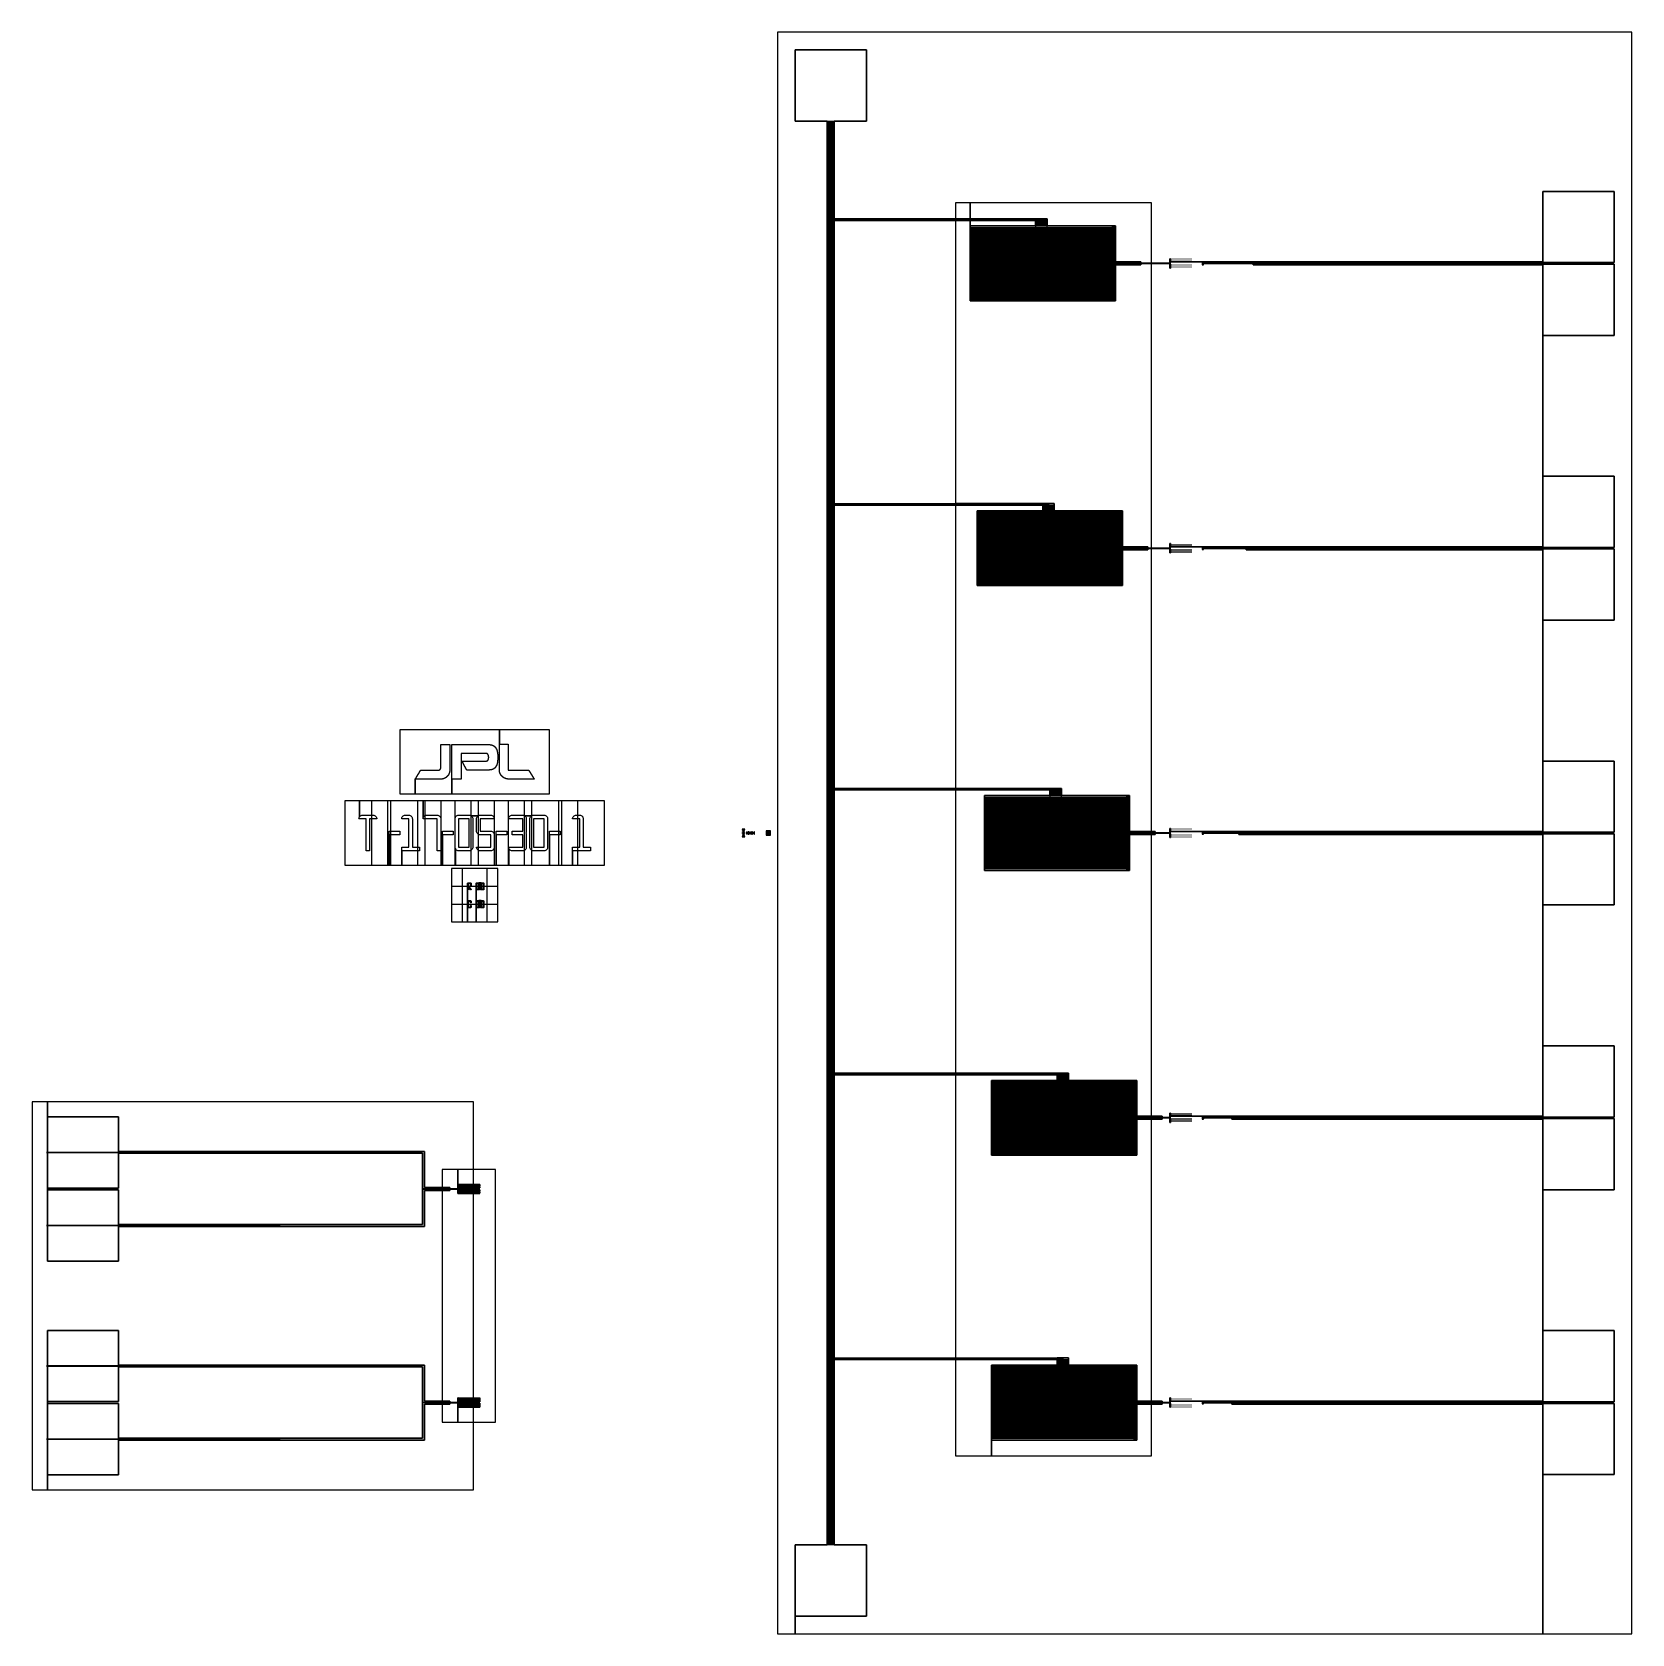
# Model space of a CAD drawing. Extents: x -11215 to 11250, y -11250 to 11250.
import ezdxf

# ---------------------------------------------------------------- set-up
doc = ezdxf.new("R2010")
doc.units = 0
doc.layers.get('0').update_dxf_attribs({"linetype": 'CONTINUOUS'})
doc.layers.add('CIF_ALUMINUM', color=7, linetype='CONTINUOUS')
doc.layers.add('CIF_NbWiring', color=7, linetype='CONTINUOUS')

# ---------------------------------------------------------------- blocks, each defined once
blk = doc.blocks.new('jpl-logo1_r')
at = {"layer": 'CIF_ALUMINUM'}
blk.add_lwpolyline([(-1050, -450), (-835.5, -450), (-835.5, -243.5), (-834.5, -243.5), (-834.5, -240.5), (-832.5, -240.5), (-832.5, -239.5), (-831.5, -239.5), (-831.5, -237.5), (-830.5, -237.5), (-830.5, -234.5), (-829.5, -234.5), (-829.5, -233.5), (-827.5, -233.5), (-827.5, -230.5), (-826.5, -230.5), (-826.5, -228.5), (-825.5, -228.5), (-825.5, -227.5), (-823.5, -227.5), (-823.5, -224.5), (-822.5, -224.5), (-822.5, -222.5), (-821.5, -222.5), (-821.5, -220.5), (-820.5, -220.5), (-820.5, -218.5), (-818.5, -218.5), (-818.5, -215.5), (-817.5, -215.5), (-817.5, -214.5), (-816.5, -214.5), (-816.5, -211.5), (-815.5, -211.5), (-815.5, -209.5), (-813.5, -209.5), (-813.5, -208.5), (-812.5, -208.5), (-812.5, -205.5), (-811.5, -205.5), (-811.5, -203.5), (-809.5, -203.5), (-809.5, -201.5), (-808.5, -201.5), (-808.5, -199.5), (-807.5, -199.5), (-807.5, -196.5), (-806.5, -196.5), (-806.5, -195.5), (-804.5, -195.5), (-804.5, -193.5), (-803.5, -193.5), (-803.5, -190.5), (-802.5, -190.5), (-802.5, -189.5), (-800.5, -189.5), (-800.5, -186.5), (-799.5, -186.5), (-799.5, -184.5), (-798.5, -184.5), (-798.5, -182.5), (-797.5, -182.5), (-797.5, -180.5), (-795.5, -180.5), (-795.5, -177.5), (-794.5, -177.5), (-794.5, -176.5), (-793.5, -176.5), (-793.5, -174.5), (-792.5, -174.5), (-792.5, -171.5), (-790.5, -171.5), (-790.5, -170.5), (-789.5, -170.5), (-789.5, -167.5), (-788.5, -167.5), (-788.5, -165.5), (-786.5, -165.5), (-786.5, -164.5), (-785.5, -164.5), (-785.5, -161.5), (-784.5, -161.5), (-784.5, -159.5), (-783.5, -159.5), (-783.5, -157.5), (-781.5, -157.5), (-781.5, -155.5), (-780.5, -155.5), (-780.5, -152.5), (-779.5, -152.5), (-779.5, -151.5), (-777.5, -151.5), (-777.5, -148.5), (-776.5, -148.5), (-776.5, -146.5), (-775.5, -146.5), (-775.5, -145.5), (-774.5, -145.5), (-774.5, -142.5), (-772.5, -142.5), (-772.5, -140.5), (-771.5, -140.5), (-771.5, -138.5), (-770.5, -138.5), (-770.5, -136.5), (-769.5, -136.5), (-769.5, -133.5), (-767.5, -133.5), (-767.5, -132.5), (-766.5, -132.5), (-766.5, -130.5), (-765.5, -130.5), (-765.5, -127.5), (-763.5, -127.5), (-763.5, -126.5), (-762.5, -126.5), (-762.5, -123.5), (-761.5, -123.5), (-761.5, -121.5), (-760.5, -121.5), (-760.5, -119.5), (-510.5, -119.5), (-510.5, -118.5), (-506.5, -118.5), (-506.5, -117.5), (-498.5, -117.5), (-498.5, -116.5), (-497.5, -116.5), (-497.5, -114.5), (-494.5, -114.5), (-494.5, -113.5), (-493.5, -113.5), (-493.5, -112.5), (-490.5, -112.5), (-490.5, -111.5), (-489.5, -111.5), (-489.5, -109.5), (-488.5, -109.5), (-488.5, -108.5), (-487.5, -108.5), (-487.5, -107.5), (-485.5, -107.5), (-485.5, -106.5), (-484.5, -106.5), (-484.5, -104.5), (-483.5, -104.5), (-483.5, -103.5), (-482.5, -103.5), (-482.5, -101.5), (-480.5, -101.5), (-480.5, -98.5), (-479.5, -98.5), (-479.5, -97.5), (-478.5, -97.5), (-478.5, -94.5), (-476.5, -94.5), (-476.5, -92.5), (-475.5, -92.5), (-475.5, -89.5), (-474.5, -89.5), (-474.5, -82.5), (-473.5, -82.5), (-473.5, 244.5), (-347.5, 244.5), (-347.5, -119.5), (-348.5, -119.5), (-348.5, -130.5), (-349.5, -130.5), (-349.5, -136.5), (-351.5, -136.5), (-351.5, -142.5), (-352.5, -142.5), (-352.5, -148.5), (-353.5, -148.5), (-353.5, -153.5), (-354.5, -153.5), (-354.5, -156.5), (-356.5, -156.5), (-356.5, -160.5), (-357.5, -160.5), (-357.5, -162.5), (-358.5, -162.5), (-358.5, -166.5), (-360.5, -166.5), (-360.5, -169.5), (-361.5, -169.5), (-361.5, -171.5), (-362.5, -171.5), (-362.5, -174.5), (-363.5, -174.5), (-363.5, -176.5), (-365.5, -176.5), (-365.5, -179.5), (-366.5, -179.5), (-366.5, -181.5), (-367.5, -181.5), (-367.5, -182.5), (-368.5, -182.5), (-368.5, -185.5), (-370.5, -185.5), (-370.5, -186.5), (-371.5, -186.5), (-371.5, -188.5), (-372.5, -188.5), (-372.5, -190.5), (-374.5, -190.5), (-374.5, -191.5), (-375.5, -191.5), (-375.5, -193.5), (-376.5, -193.5), (-376.5, -194.5), (-377.5, -194.5), (-377.5, -196.5), (-379.5, -196.5), (-379.5, -198.5), (-380.5, -198.5), (-380.5, -199.5), (-381.5, -199.5), (-381.5, -200.5), (-382.5, -200.5), (-382.5, -201.5), (-384.5, -201.5), (-384.5, -204.5), (-385.5, -204.5), (-385.5, -205.5), (-386.5, -205.5), (-386.5, -206.5), (-387.5, -206.5), (-387.5, -208.5), (-389.5, -208.5), (-389.5, -209.5), (-390.5, -209.5), (-390.5, -210.5), (-391.5, -210.5), (-391.5, -211.5), (-393.5, -211.5), (-393.5, -213.5), (-394.5, -213.5), (-394.5, -214.5), (-395.5, -214.5), (-395.5, -215.5), (-396.5, -215.5), (-396.5, -217.5), (-398.5, -217.5), (-398.5, -218.5), (-400.5, -218.5), (-400.5, -219.5), (-401.5, -219.5), (-401.5, -220.5), (-403.5, -220.5), (-403.5, -222.5), (-405.5, -222.5), (-405.5, -223.5), (-407.5, -223.5), (-407.5, -224.5), (-409.5, -224.5), (-409.5, -225.5), (-412.5, -225.5), (-412.5, -227.5), (-414.5, -227.5), (-414.5, -228.5), (-417.5, -228.5), (-417.5, -229.5), (-418.5, -229.5), (-418.5, -230.5), (-422.5, -230.5), (-422.5, -232.5), (-424.5, -232.5), (-424.5, -233.5), (-428.5, -233.5), (-428.5, -234.5), (-431.5, -234.5), (-431.5, -235.5), (-433.5, -235.5), (-433.5, -237.5), (-436.5, -237.5), (-436.5, -238.5), (-441.5, -238.5), (-441.5, -239.5), (-446.5, -239.5), (-446.5, -240.5), (-449.5, -240.5), (-449.5, -242.5), (-454.5, -242.5), (-454.5, -243.5), (-459.5, -243.5), (-459.5, -244.5), (-461.5, -244.5), (-461.5, -245.5), (-835.5, -245.5), (-835.5, -450), (-320.5, -450), (-320.5, 244.5), (189.5, 244.5), (189.5, 243.5), (203.5, 243.5), (203.5, 241.5), (216.5, 241.5), (216.5, 240.5), (225.5, 240.5), (225.5, 239.5), (229.5, 239.5), (229.5, 238.5), (238.5, 238.5), (238.5, 236.5), (242.5, 236.5), (242.5, 235.5), (245.5, 235.5), (245.5, 234.5), (248.5, 234.5), (248.5, 233.5), (252.5, 233.5), (252.5, 231.5), (254.5, 231.5), (254.5, 230.5), (257.5, 230.5), (257.5, 229.5), (259.5, 229.5), (259.5, 228.5), (262.5, 228.5), (262.5, 226.5), (263.5, 226.5), (263.5, 225.5), (266.5, 225.5), (266.5, 224.5), (268.5, 224.5), (268.5, 222.5), (270.5, 222.5), (270.5, 221.5), (271.5, 221.5), (271.5, 220.5), (272.5, 220.5), (272.5, 219.5), (273.5, 219.5), (273.5, 217.5), (276.5, 217.5), (276.5, 216.5), (277.5, 216.5), (277.5, 215.5), (279.5, 215.5), (279.5, 214.5), (280.5, 214.5), (280.5, 212.5), (281.5, 212.5), (281.5, 211.5), (284.5, 211.5), (284.5, 210.5), (285.5, 210.5), (285.5, 209.5), (286.5, 209.5), (286.5, 207.5), (287.5, 207.5), (287.5, 205.5), (289.5, 205.5), (289.5, 204.5), (290.5, 204.5), (290.5, 202.5), (291.5, 202.5), (291.5, 200.5), (293.5, 200.5), (293.5, 199.5), (294.5, 199.5), (294.5, 197.5), (295.5, 197.5), (295.5, 195.5), (296.5, 195.5), (296.5, 192.5), (298.5, 192.5), (298.5, 191.5), (299.5, 191.5), (299.5, 188.5), (300.5, 188.5), (300.5, 186.5), (302.5, 186.5), (302.5, 183.5), (303.5, 183.5), (303.5, 181.5), (304.5, 181.5), (304.5, 178.5), (305.5, 178.5), (305.5, 176.5), (307.5, 176.5), (307.5, 173.5), (308.5, 173.5), (308.5, 170.5), (309.5, 170.5), (309.5, 166.5), (310.5, 166.5), (310.5, 163.5), (312.5, 163.5), (312.5, 159.5), (313.5, 159.5), (313.5, 156.5), (314.5, 156.5), (314.5, 149.5), (316.5, 149.5), (316.5, 142.5), (317.5, 142.5), (317.5, 135.5), (318.5, 135.5), (318.5, 128.5), (319.5, 128.5), (319.5, 122.5), (321.5, 122.5), (321.5, 114.5), (322.5, 114.5), (322.5, 106.5), (323.5, 106.5), (323.5, 90.5), (324.5, 90.5), (324.5, 47.5), (323.5, 47.5), (323.5, 22.5), (322.5, 22.5), (322.5, 7.5), (321.5, 7.5), (321.5, -0.5), (319.5, -0.5), (319.5, -7.5), (318.5, -7.5), (318.5, -14.5), (317.5, -14.5), (317.5, -20.5), (316.5, -20.5), (316.5, -26.5), (314.5, -26.5), (314.5, -31.5), (313.5, -31.5), (313.5, -36.5), (312.5, -36.5), (312.5, -40.5), (310.5, -40.5), (310.5, -43.5), (309.5, -43.5), (309.5, -45.5), (308.5, -45.5), (308.5, -48.5), (307.5, -48.5), (307.5, -50.5), (305.5, -50.5), (305.5, -53.5), (304.5, -53.5), (304.5, -55.5), (303.5, -55.5), (303.5, -58.5), (302.5, -58.5), (302.5, -60.5), (300.5, -60.5), (300.5, -63.5), (299.5, -63.5), (299.5, -65.5), (298.5, -65.5), (298.5, -68.5), (296.5, -68.5), (296.5, -69.5), (295.5, -69.5), (295.5, -72.5), (294.5, -72.5), (294.5, -73.5), (293.5, -73.5), (293.5, -74.5), (291.5, -74.5), (291.5, -77.5), (290.5, -77.5), (290.5, -78.5), (289.5, -78.5), (289.5, -79.5), (287.5, -79.5), (287.5, -82.5), (286.5, -82.5), (286.5, -83.5), (285.5, -83.5), (285.5, -84.5), (284.5, -84.5), (284.5, -85.5), (282.5, -85.5), (282.5, -87.5), (281.5, -87.5), (281.5, -88.5), (279.5, -88.5), (279.5, -89.5), (277.5, -89.5), (277.5, -90.5), (276.5, -90.5), (276.5, -92.5), (275.5, -92.5), (275.5, -93.5), (273.5, -93.5), (273.5, -94.5), (271.5, -94.5), (271.5, -95.5), (270.5, -95.5), (270.5, -97.5), (268.5, -97.5), (268.5, -98.5), (266.5, -98.5), (266.5, -99.5), (264.5, -99.5), (264.5, -101.5), (262.5, -101.5), (262.5, -102.5), (259.5, -102.5), (259.5, -103.5), (257.5, -103.5), (257.5, -104.5), (254.5, -104.5), (254.5, -106.5), (250.5, -106.5), (250.5, -107.5), (247.5, -107.5), (247.5, -108.5), (244.5, -108.5), (244.5, -109.5), (242.5, -109.5), (242.5, -111.5), (235.5, -111.5), (235.5, -112.5), (227.5, -112.5), (227.5, -113.5), (224.5, -113.5), (224.5, -114.5), (210.5, -114.5), (210.5, -116.5), (-111.5, -116.5), (-111.5, -113.5), (-112.5, -113.5), (-112.5, -111.5), (-114.5, -111.5), (-114.5, -108.5), (-115.5, -108.5), (-115.5, -106.5), (-116.5, -106.5), (-116.5, -103.5), (-117.5, -103.5), (-117.5, -101.5), (-119.5, -101.5), (-119.5, -98.5), (-120.5, -98.5), (-120.5, -95.5), (-121.5, -95.5), (-121.5, -94.5), (-123.5, -94.5), (-123.5, -92.5), (-124.5, -92.5), (-124.5, -89.5), (-125.5, -89.5), (-125.5, -87.5), (-126.5, -87.5), (-126.5, -84.5), (-128.5, -84.5), (-128.5, -82.5), (-129.5, -82.5), (-129.5, -79.5), (-130.5, -79.5), (-130.5, -77.5), (-132.5, -77.5), (-132.5, -74.5), (-133.5, -74.5), (-133.5, -73.5), (-134.5, -73.5), (-134.5, -70.5), (-135.5, -70.5), (-135.5, -68.5), (-137.5, -68.5), (-137.5, -65.5), (-138.5, -65.5), (-138.5, -63.5), (-139.5, -63.5), (-139.5, -60.5), (-140.5, -60.5), (-140.5, -58.5), (-142.5, -58.5), (-142.5, -55.5), (-143.5, -55.5), (-143.5, -53.5), (-144.5, -53.5), (-144.5, -51.5), (-146.5, -51.5), (-146.5, -49.5), (-147.5, -49.5), (-147.5, -46.5), (-148.5, -46.5), (-148.5, -44.5), (-149.5, -44.5), (-149.5, -41.5), (-151.5, -41.5), (-151.5, -39.5), (-152.5, -39.5), (-152.5, -36.5), (-153.5, -36.5), (-153.5, -34.5), (-155.5, -34.5), (-155.5, -32.5), (-156.5, -32.5), (-156.5, -30.5), (-157.5, -30.5), (-157.5, -27.5), (-158.5, -27.5), (-158.5, -25.5), (-160.5, -25.5), (-160.5, -22.5), (-161.5, -22.5), (-161.5, -20.5), (-162.5, -20.5), (-162.5, -17.5), (-163.5, -17.5), (-163.5, -15.5), (-165.5, -15.5), (-165.5, -12.5), (-166.5, -12.5), (-166.5, -11.5), (-167.5, -11.5), (-167.5, -9.5), (-169.5, -9.5), (-169.5, -6.5), (-170.5, -6.5), (-170.5, -3.5), (-171.5, -3.5), (-171.5, -1.5), (-172.5, -1.5), (-172.5, 1.5), (-174.5, 1.5), (-174.5, 3.5), (-175.5, 3.5), (-175.5, 6.5), (-176.5, 6.5), (-176.5, 8.5), (-177.5, 8.5), (-177.5, 9.5), (164.5, 9.5), (164.5, 11.5), (170.5, 11.5), (170.5, 12.5), (173.5, 12.5), (173.5, 13.5), (175.5, 13.5), (175.5, 14.5), (178.5, 14.5), (178.5, 16.5), (179.5, 16.5), (179.5, 17.5), (180.5, 17.5), (180.5, 18.5), (183.5, 18.5), (183.5, 19.5), (184.5, 19.5), (184.5, 21.5), (185.5, 21.5), (185.5, 22.5), (187.5, 22.5), (187.5, 25.5), (188.5, 25.5), (188.5, 26.5), (189.5, 26.5), (189.5, 28.5), (190.5, 28.5), (190.5, 31.5), (192.5, 31.5), (192.5, 35.5), (193.5, 35.5), (193.5, 40.5), (194.5, 40.5), (194.5, 45.5), (196.5, 45.5), (196.5, 57.5), (197.5, 57.5), (197.5, 71.5), (196.5, 71.5), (196.5, 81.5), (194.5, 81.5), (194.5, 86.5), (193.5, 86.5), (193.5, 91.5), (192.5, 91.5), (192.5, 94.5), (190.5, 94.5), (190.5, 96.5), (189.5, 96.5), (189.5, 99.5), (188.5, 99.5), (188.5, 101.5), (187.5, 101.5), (187.5, 103.5), (185.5, 103.5), (185.5, 105.5), (184.5, 105.5), (184.5, 106.5), (183.5, 106.5), (183.5, 108.5), (182.5, 108.5), (182.5, 109.5), (179.5, 109.5), (179.5, 110.5), (178.5, 110.5), (178.5, 112.5), (175.5, 112.5), (175.5, 113.5), (173.5, 113.5), (173.5, 114.5), (170.5, 114.5), (170.5, 115.5), (161.5, 115.5), (161.5, 117.5), (152.5, 117.5), (152.5, 118.5), (-189.5, 118.5), (-189.5, -243.5), (-320.5, -243.5), (-320.5, -450), (1050, -450), (1050, 450), (346.5, 450), (346.5, 246.5), (472.5, 246.5), (472.5, -118.5), (687.5, -118.5), (687.5, -119.5), (760.5, -119.5), (760.5, -121.5), (761.5, -121.5), (761.5, -123.5), (762.5, -123.5), (762.5, -126.5), (764.5, -126.5), (764.5, -127.5), (765.5, -127.5), (765.5, -130.5), (766.5, -130.5), (766.5, -132.5), (768.5, -132.5), (768.5, -133.5), (769.5, -133.5), (769.5, -136.5), (770.5, -136.5), (770.5, -138.5), (771.5, -138.5), (771.5, -140.5), (773.5, -140.5), (773.5, -142.5), (774.5, -142.5), (774.5, -145.5), (775.5, -145.5), (775.5, -146.5), (777.5, -146.5), (777.5, -148.5), (778.5, -148.5), (778.5, -151.5), (779.5, -151.5), (779.5, -152.5), (780.5, -152.5), (780.5, -155.5), (782.5, -155.5), (782.5, -157.5), (783.5, -157.5), (783.5, -159.5), (784.5, -159.5), (784.5, -161.5), (785.5, -161.5), (785.5, -164.5), (787.5, -164.5), (787.5, -165.5), (788.5, -165.5), (788.5, -167.5), (789.5, -167.5), (789.5, -170.5), (791.5, -170.5), (791.5, -171.5), (792.5, -171.5), (792.5, -174.5), (793.5, -174.5), (793.5, -176.5), (794.5, -176.5), (794.5, -177.5), (796.5, -177.5), (796.5, -180.5), (797.5, -180.5), (797.5, -181.5), (798.5, -181.5), (798.5, -184.5), (800.5, -184.5), (800.5, -186.5), (801.5, -186.5), (801.5, -188.5), (802.5, -188.5), (802.5, -190.5), (803.5, -190.5), (803.5, -193.5), (805.5, -193.5), (805.5, -194.5), (806.5, -194.5), (806.5, -196.5), (807.5, -196.5), (807.5, -199.5), (808.5, -199.5), (808.5, -200.5), (810.5, -200.5), (810.5, -203.5), (811.5, -203.5), (811.5, -205.5), (812.5, -205.5), (812.5, -206.5), (814.5, -206.5), (814.5, -209.5), (815.5, -209.5), (815.5, -211.5), (816.5, -211.5), (816.5, -213.5), (817.5, -213.5), (817.5, -215.5), (819.5, -215.5), (819.5, -218.5), (820.5, -218.5), (820.5, -219.5), (821.5, -219.5), (821.5, -222.5), (823.5, -222.5), (823.5, -224.5), (824.5, -224.5), (824.5, -225.5), (825.5, -225.5), (825.5, -228.5), (826.5, -228.5), (826.5, -230.5), (828.5, -230.5), (828.5, -232.5), (829.5, -232.5), (829.5, -234.5), (830.5, -234.5), (830.5, -237.5), (831.5, -237.5), (831.5, -238.5), (833.5, -238.5), (833.5, -240.5), (834.5, -240.5), (834.5, -243.5), (475.5, -243.5), (475.5, -242.5), (461.5, -242.5), (461.5, -240.5), (457.5, -240.5), (457.5, -239.5), (447.5, -239.5), (447.5, -238.5), (444.5, -238.5), (444.5, -237.5), (439.5, -237.5), (439.5, -235.5), (434.5, -235.5), (434.5, -234.5), (431.5, -234.5), (431.5, -233.5), (429.5, -233.5), (429.5, -232.5), (426.5, -232.5), (426.5, -230.5), (423.5, -230.5), (423.5, -229.5), (420.5, -229.5), (420.5, -228.5), (416.5, -228.5), (416.5, -227.5), (415.5, -227.5), (415.5, -225.5), (412.5, -225.5), (412.5, -224.5), (410.5, -224.5), (410.5, -223.5), (409.5, -223.5), (409.5, -222.5), (406.5, -222.5), (406.5, -220.5), (405.5, -220.5), (405.5, -219.5), (402.5, -219.5), (402.5, -218.5), (401.5, -218.5), (401.5, -217.5), (400.5, -217.5), (400.5, -215.5), (397.5, -215.5), (397.5, -214.5), (396.5, -214.5), (396.5, -213.5), (395.5, -213.5), (395.5, -211.5), (393.5, -211.5), (393.5, -210.5), (392.5, -210.5), (392.5, -209.5), (389.5, -209.5), (389.5, -208.5), (388.5, -208.5), (388.5, -206.5), (387.5, -206.5), (387.5, -205.5), (386.5, -205.5), (386.5, -204.5), (384.5, -204.5), (384.5, -203.5), (383.5, -203.5), (383.5, -200.5), (382.5, -200.5), (382.5, -199.5), (381.5, -199.5), (381.5, -198.5), (379.5, -198.5), (379.5, -196.5), (378.5, -196.5), (378.5, -195.5), (377.5, -195.5), (377.5, -193.5), (375.5, -193.5), (375.5, -191.5), (374.5, -191.5), (374.5, -190.5), (373.5, -190.5), (373.5, -189.5), (372.5, -189.5), (372.5, -186.5), (370.5, -186.5), (370.5, -185.5), (369.5, -185.5), (369.5, -184.5), (368.5, -184.5), (368.5, -181.5), (367.5, -181.5), (367.5, -180.5), (365.5, -180.5), (365.5, -179.5), (364.5, -179.5), (364.5, -176.5), (363.5, -176.5), (363.5, -174.5), (362.5, -174.5), (362.5, -171.5), (360.5, -171.5), (360.5, -169.5), (359.5, -169.5), (359.5, -166.5), (358.5, -166.5), (358.5, -162.5), (356.5, -162.5), (356.5, -159.5), (355.5, -159.5), (355.5, -156.5), (354.5, -156.5), (354.5, -152.5), (353.5, -152.5), (353.5, -148.5), (351.5, -148.5), (351.5, -143.5), (350.5, -143.5), (350.5, -138.5), (349.5, -138.5), (349.5, -133.5), (347.5, -133.5), (347.5, -127.5), (346.5, -127.5), (346.5, 450), (-1050, 450)], close=True, dxfattribs=at)
blk = doc.blocks.new('00--0_1mm_r')
at = {"layer": 'CIF_ALUMINUM'}
for points in [[(-250, -250), (-55, -250), (-55, 40), (-54, 44), (-52, 47), (-49, 49), (-45, 50), (45, 50), (49, 49), (52, 47), (54, 44), (55, 40), (55, -40), (54, -44), (52, -47), (49, -49), (45, -50), (15, -50), (11, -49), (8, -47), (6, -44), (5, -40), (5, 40), (6, 44), (8, 47), (11, 49), (15, 50), (-15, 50), (-11, 49), (-8, 47), (-6, 44), (-5, 40), (-5, -40), (-6, -44), (-8, -47), (-11, -49), (-15, -50), (-45, -50), (-49, -49), (-52, -47), (-54, -44), (-55, -40), (-55, -250), (250, -250), (250, 250), (-250, 250)], [(-45, -40), (-15, -40), (-15, 40), (-45, 40)], [(15, -40), (45, -40), (45, 40), (15, 40)]]:
    blk.add_lwpolyline(points, close=True, dxfattribs=at)
blk = doc.blocks.new('C-0_1mm_r')
at = {"layer": 'CIF_ALUMINUM'}
blk.add_lwpolyline([(-250, -250), (-25, -250), (-25, 40), (-24, 44), (-22, 47), (-19, 49), (-15, 50), (15, 50), (19, 49), (22, 47), (24, 44), (25, 40), (25, 20), (15, 20), (15, 40), (-15, 40), (-15, -40), (15, -40), (15, -20), (25, -20), (25, -40), (24, -44), (22, -47), (19, -49), (15, -50), (-15, -50), (-19, -49), (-22, -47), (-24, -44), (-25, -40), (-25, -250), (250, -250), (250, 250), (-250, 250)], close=True, dxfattribs=at)
blk = doc.blocks.new('R-0_1mm_r')
at = {"layer": 'CIF_ALUMINUM'}
for points in [[(-250, -250), (-25, -250), (-25, 40), (-24, 44), (-22, 47), (-19, 49), (-15, 50), (15, 50), (19, 49), (22, 47), (24, 44), (25, 40), (25, 5), (24, 1), (22, -2), (19, -4), (15, -5), (-10, -5), (25, -40), (24, -44), (22, -47), (19, -49), (15, -50), (-15, -12), (-15, -50), (-19, -49), (-22, -47), (-24, -44), (-25, -40), (-25, -250), (250, -250), (250, 250), (-250, 250)], [(-15, 5), (15, 5), (15, 40), (-15, 40)]]:
    blk.add_lwpolyline(points, close=True, dxfattribs=at)
blk = doc.blocks.new('1-0_5mm_r')
at = {"layer": 'CIF_ALUMINUM'}
blk.add_lwpolyline([(-325, -450), (-125, -450), (-125, -200), (-25, -200), (-25, 200), (-125, 200), (-124, 210), (-121, 219), (-117, 228), (-103, 242), (-94, 246), (-85, 249), (-75, 250), (-25, 250), (-15, 249), (-6, 246), (3, 242), (17, 228), (21, 219), (24, 210), (25, 200), (25, -200), (125, -200), (125, -250), (-125, -250), (-125, -450), (325, -450), (325, 450), (-325, 450)], close=True, dxfattribs=at)
blk = doc.blocks.new('30-0_5mm_r')
at = {"layer": 'CIF_ALUMINUM'}
for points in [[(-475, -450), (-271, -450), (-271, -219), (-274, -210), (-275, -200), (-75, -200), (-75, -25), (-225, -25), (-225, 25), (-75, 25), (-75, 200), (-275, 200), (-274, 210), (-271, 219), (-267, 228), (-253, 242), (-244, 246), (-235, 249), (-225, 250), (-75, 250), (-65, 249), (-56, 246), (-47, 242), (47, 242), (56, 246), (65, 249), (75, 250), (225, 250), (235, 249), (244, 246), (253, 242), (267, 228), (271, 219), (274, 210), (275, 200), (275, -200), (274, -210), (271, -219), (267, -228), (253, -242), (244, -246), (235, -249), (225, -250), (75, -250), (65, -249), (56, -246), (47, -242), (33, -228), (29, -219), (26, -210), (25, -200), (25, 200), (26, 210), (29, 219), (33, 228), (47, 242), (-47, 242), (-33, 228), (-29, 219), (-26, 210), (-25, 200), (-25, 25), (-26, 15), (-29, 6), (-32, 0), (-29, -6), (-26, -15), (-25, -25), (-25, -200), (-26, -210), (-29, -219), (-33, -228), (-47, -242), (-56, -246), (-65, -249), (-75, -250), (-225, -250), (-235, -249), (-244, -246), (-253, -242), (-267, -228), (-271, -219), (-271, -450), (475, -450), (475, 450), (-475, 450)], [(75, -200), (225, -200), (225, 200), (75, 200)]]:
    blk.add_lwpolyline(points, close=True, dxfattribs=at)
blk = doc.blocks.new('T-0_5mm_r')
at = {"layer": 'CIF_ALUMINUM'}
blk.add_lwpolyline([(-325, -450), (325, -450), (325, 450), (-117, 450), (-117, 228), (-103, 242), (-94, 246), (-85, 249), (-75, 250), (75, 250), (85, 249), (94, 246), (103, 242), (117, 228), (121, 219), (124, 210), (125, 200), (25, 200), (25, -250), (-25, -250), (-25, 200), (-125, 200), (-124, 210), (-121, 219), (-117, 228), (-117, 450), (-325, 450)], close=True, dxfattribs=at)
blk = doc.blocks.new('17-0_5mm_r')
at = {"layer": 'CIF_ALUMINUM'}
blk.add_lwpolyline([(-475, -450), (-275, -450), (-275, -200), (-175, -200), (-175, 200), (-275, 200), (-274, 210), (-271, 219), (-267, 228), (-253, 242), (-244, 246), (-235, 249), (-225, 250), (-175, 250), (-165, 249), (-156, 246), (-147, 242), (-133, 228), (-129, 219), (-126, 210), (-125, 200), (-125, -200), (-25, -200), (-25, -250), (-275, -250), (-275, -450), (475, -450), (475, 450), (29, 450), (29, 219), (33, 228), (47, 242), (56, 246), (65, 249), (75, 250), (225, 250), (235, 249), (244, 246), (253, 242), (267, 228), (271, 219), (274, 210), (275, 200), (275, -250), (225, -250), (225, 200), (25, 200), (26, 210), (29, 219), (29, 450), (-475, 450)], close=True, dxfattribs=at)
blk = doc.blocks.new('05-0_5mm_r')
at = {"layer": 'CIF_ALUMINUM'}
for points in [[(-475, -450), (-271, -450), (-271, -219), (-274, -210), (-275, -200), (-275, 200), (-274, 210), (-271, 219), (-267, 228), (-253, 242), (-244, 246), (-235, 249), (-225, 250), (-75, 250), (-65, 249), (-56, 246), (-47, 242), (47, 242), (56, 246), (65, 249), (75, 250), (225, 250), (235, 249), (244, 246), (253, 242), (267, 228), (271, 219), (274, 210), (275, 200), (75, 200), (75, 25), (225, 25), (235, 24), (244, 21), (253, 17), (267, 3), (271, -6), (274, -15), (275, -25), (275, -200), (274, -210), (271, -219), (267, -228), (253, -242), (244, -246), (235, -249), (225, -250), (75, -250), (65, -249), (56, -246), (47, -242), (33, -228), (29, -219), (26, -210), (25, -200), (225, -200), (225, -25), (75, -25), (65, -24), (56, -21), (47, -17), (33, -3), (29, 6), (26, 15), (25, 25), (25, 200), (26, 210), (29, 219), (33, 228), (47, 242), (-47, 242), (-33, 228), (-29, 219), (-26, 210), (-25, 200), (-25, -200), (-26, -210), (-29, -219), (-33, -228), (-47, -242), (-56, -246), (-65, -249), (-75, -250), (-225, -250), (-235, -249), (-244, -246), (-253, -242), (-267, -228), (-271, -219), (-271, -450), (475, -450), (475, 450), (-475, 450)], [(-225, -200), (-75, -200), (-75, 200), (-225, 200)]]:
    blk.add_lwpolyline(points, close=True, dxfattribs=at)
blk = doc.blocks.new('dash-0_5mm_r')
at = {"layer": 'CIF_ALUMINUM'}
blk.add_lwpolyline([(-325, -450), (-75, -450), (-75, 25), (75, 25), (75, -25), (-75, -25), (-75, -450), (325, -450), (325, 450), (-325, 450)], close=True, dxfattribs=at)
blk = doc.blocks.new('Wafer-label')
for name, p in [('jpl-logo1_r', (0, 1000)), ('T-0_5mm_r', (-1500, 0)), ('17-0_5mm_r', (-750, 0)), ('05-0_5mm_r', (0, 0)), ('30-0_5mm_r', (750, 0)), ('1-0_5mm_r', (1500, 0)), ('R-0_1mm_r', (-75, -750)), ('00--0_1mm_r', (75, -750)), ('C-0_1mm_r', (-75, -1000)), ('00--0_1mm_r', (75, -1000))]:
    blk.add_blockref(name, p)
at = {"row_count": 1, "column_count": 4, "row_spacing": 0, "column_spacing": 750}
blk.add_blockref('dash-0_5mm_r', (-1125, 0), dxfattribs=at)
blk = doc.blocks.new('MS-Test_feeds_r')
at = {"layer": 'CIF_NbWiring'}
blk.add_lwpolyline([(-3100, -2725), (-2884.5, -2725), (-2884.5, -486.75), (-1884.5, -486.75), (-1884.5, -974.25), (2409.75, -974.25), (2409.75, -1479), (2768.5, -1479), (2768.5, -1497), (2880.5, -1497), (2880.5, -1486.5), (2879, -1486.5), (2879, -1435.5), (2884, -1435.5), (2884, -1486.5), (2882.5, -1486.5), (2882.5, -1499), (2384.75, -1499), (2384.75, -999.25), (-1884.5, -999.25), (-1884.5, -1486.75), (-2884.5, -1486.75), (-2884.5, -1513.25), (-1884.5, -1513.25), (-1884.5, -2000.75), (2384.75, -2000.75), (2384.75, -1501), (2882.5, -1501), (2882.5, -1513.5), (2884, -1513.5), (2884, -1564.5), (2879, -1564.5), (2879, -1513.5), (2880.5, -1513.5), (2880.5, -1503), (2768.5, -1503), (2768.5, -1521), (2409.75, -1521), (2409.75, -2025.75), (-1884.5, -2025.75), (-1884.5, -2513.25), (-2884.5, -2513.25), (-2884.5, -2725), (3100, -2725), (3100, 2725), (-2884.5, 2725), (-2884.5, 2513.25), (-1884.5, 2513.25), (-1884.5, 2025.75), (2409.75, 2025.75), (2409.75, 1521), (2768.5, 1521), (2768.5, 1503), (2880.5, 1503), (2880.5, 1513.5), (2879, 1513.5), (2879, 1564.5), (2884, 1564.5), (2884, 1513.5), (2882.5, 1513.5), (2882.5, 1501), (2384.75, 1501), (2384.75, 2000.75), (-1884.5, 2000.75), (-1884.5, 1513.25), (-2884.5, 1513.25), (-2884.5, 1486.75), (-1884.5, 1486.75), (-1884.5, 999.25), (2384.75, 999.25), (2384.75, 1499), (2882.5, 1499), (2882.5, 1486.5), (2884, 1486.5), (2884, 1435.5), (2879, 1435.5), (2879, 1486.5), (2880.5, 1486.5), (2880.5, 1497), (2768.5, 1497), (2768.5, 1479), (2409.75, 1479), (2409.75, 974.25), (-1884.5, 974.25), (-1884.5, 486.75), (-2884.5, 486.75), (-2884.5, 2725), (-3100, 2725)], close=True, dxfattribs=at)
blk = doc.blocks.new('MS-Caps')
at = {"layer": 'CIF_NbWiring'}
for points in [[(-1170, 8450.25), (-510, 8450.25), (-510, 8081.45), (-508, 8081.45), (-508, 8450.25), (-502, 8450.25), (-502, 7450.25), (-500, 7450.25), (-500, 8450.25), (-494, 8450.25), (-494, 7450.25), (-492, 7450.25), (-492, 8450.25), (-486, 8450.25), (-486, 7450.25), (-484, 7450.25), (-484, 8450.25), (-478, 8450.25), (-478, 7450.25), (-476, 7450.25), (-476, 8450.25), (-470, 8450.25), (-470, 7450.25), (-468, 7450.25), (-468, 8450.25), (-462, 8450.25), (-462, 7450.25), (-460, 7450.25), (-460, 8450.25), (-454, 8450.25), (-454, 7450.25), (-452, 7450.25), (-452, 8450.25), (-446, 8450.25), (-446, 7450.25), (-444, 7450.25), (-444, 8450.25), (-438, 8450.25), (-438, 7450.25), (-436, 7450.25), (-436, 8450.25), (-430, 8450.25), (-430, 7450.25), (-428, 7450.25), (-428, 8450.25), (-422, 8450.25), (-422, 7450.25), (-420, 7450.25), (-420, 8450.25), (-414, 8450.25), (-414, 7450.25), (-412, 7450.25), (-412, 8450.25), (-406, 8450.25), (-406, 7450.25), (-404, 7450.25), (-404, 8450.25), (-398, 8450.25), (-398, 7450.25), (-396, 7450.25), (-396, 8450.25), (-390, 8450.25), (-390, 7450.25), (-388, 7450.25), (-388, 8450.25), (-382, 8450.25), (-382, 7450.25), (-380, 7450.25), (-380, 8450.25), (-374, 8450.25), (-374, 7450.25), (-372, 7450.25), (-372, 8450.25), (-366, 8450.25), (-366, 7450.25), (-364, 7450.25), (-364, 8450.25), (-358, 8450.25), (-358, 7450.25), (-356, 7450.25), (-356, 8450.25), (-350, 8450.25), (-350, 7450.25), (-348, 7450.25), (-348, 8450.25), (-342, 8450.25), (-342, 7450.25), (-340, 7450.25), (-340, 8450.25), (-334, 8450.25), (-334, 7450.25), (-332, 7450.25), (-332, 8450.25), (-326, 8450.25), (-326, 7450.25), (-324, 7450.25), (-324, 8450.25), (-318, 8450.25), (-318, 7450.25), (-316, 7450.25), (-316, 8450.25), (-310, 8450.25), (-310, 7450.25), (-308, 7450.25), (-308, 8450.25), (-302, 8450.25), (-302, 7450.25), (-300, 7450.25), (-300, 8450.25), (-294, 8450.25), (-294, 7450.25), (-292, 7450.25), (-292, 8450.25), (-286, 8450.25), (-286, 7450.25), (-284, 7450.25), (-284, 8450.25), (-278, 8450.25), (-278, 7450.25), (-276, 7450.25), (-276, 8450.25), (-270, 8450.25), (-270, 7450.25), (-268, 7450.25), (-268, 8450.25), (-262, 8450.25), (-262, 7450.25), (-260, 7450.25), (-260, 8450.25), (-254, 8450.25), (-254, 7450.25), (-252, 7450.25), (-252, 8450.25), (-246, 8450.25), (-246, 7450.25), (-244, 7450.25), (-244, 8450.25), (-238, 8450.25), (-238, 7450.25), (-236, 7450.25), (-236, 8450.25), (-230, 8450.25), (-230, 7450.25), (-228, 7450.25), (-228, 8450.25), (-222, 8450.25), (-222, 7450.25), (-220, 7450.25), (-220, 8450.25), (-214, 8450.25), (-214, 7450.25), (-212, 7450.25), (-212, 8450.25), (-206, 8450.25), (-206, 7450.25), (-204, 7450.25), (-204, 8450.25), (-198, 8450.25), (-198, 7450.25), (-196, 7450.25), (-196, 8450.25), (-190, 8450.25), (-190, 7450.25), (-188, 7450.25), (-188, 8450.25), (-182, 8450.25), (-182, 7450.25), (-180, 7450.25), (-180, 8450.25), (-174, 8450.25), (-174, 7450.25), (-172, 7450.25), (-172, 8450.25), (-166, 8450.25), (-166, 7450.25), (-164, 7450.25), (-164, 8450.25), (-158, 8450.25), (-158, 7450.25), (-156, 7450.25), (-156, 8450.25), (-150, 8450.25), (-150, 7450.25), (-148, 7450.25), (-148, 8450.25), (-142, 8450.25), (-142, 7450.25), (-140, 7450.25), (-140, 8450.25), (-134, 8450.25), (-134, 7450.25), (-132, 7450.25), (-132, 8450.25), (-126, 8450.25), (-126, 7450.25), (-124, 7450.25), (-124, 8450.25), (-118, 8450.25), (-118, 7450.25), (-116, 7450.25), (-116, 8450.25), (-110, 8450.25), (-110, 7450.25), (-108, 7450.25), (-108, 8450.25), (-102, 8450.25), (-102, 7450.25), (-100, 7450.25), (-100, 8450.25), (-94, 8450.25), (-94, 7450.25), (-92, 7450.25), (-92, 8450.25), (-86, 8450.25), (-86, 7450.25), (-84, 7450.25), (-84, 8450.25), (-78, 8450.25), (-78, 7450.25), (-76, 7450.25), (-76, 8450.25), (-70, 8450.25), (-70, 7450.25), (-68, 7450.25), (-68, 8450.25), (-62, 8450.25), (-62, 7450.25), (-60, 7450.25), (-60, 8450.25), (-54, 8450.25), (-54, 7450.25), (-52, 7450.25), (-52, 8450.25), (-46, 8450.25), (-46, 7450.25), (-44, 7450.25), (-44, 8450.25), (-38, 8450.25), (-38, 7450.25), (-36, 7450.25), (-36, 8450.25), (-30, 8450.25), (-30, 7450.25), (-28, 7450.25), (-28, 8450.25), (-22, 8450.25), (-22, 7450.25), (-20, 7450.25), (-20, 8450.25), (-14, 8450.25), (-14, 7450.25), (-12, 7450.25), (-12, 8450.25), (-6, 8450.25), (-6, 7450.25), (-4, 7450.25), (-4, 8450.25), (2, 8450.25), (2, 7450.25), (4, 7450.25), (4, 8450.25), (10, 8450.25), (10, 7450.25), (12, 7450.25), (12, 8450.25), (18, 8450.25), (18, 7450.25), (20, 7450.25), (20, 8450.25), (26, 8450.25), (26, 7450.25), (28, 7450.25), (28, 8450.25), (34, 8450.25), (34, 7450.25), (36, 7450.25), (36, 8450.25), (42, 8450.25), (42, 7450.25), (44, 7450.25), (44, 8450.25), (50, 8450.25), (50, 7450.25), (52, 7450.25), (52, 8450.25), (58, 8450.25), (58, 7450.25), (60, 7450.25), (60, 8450.25), (66, 8450.25), (66, 7450.25), (68, 7450.25), (68, 8450.25), (74, 8450.25), (74, 7450.25), (76, 7450.25), (76, 8450.25), (82, 8450.25), (82, 7450.25), (84, 7450.25), (84, 8450.25), (90, 8450.25), (90, 7450.25), (92, 7450.25), (92, 8450.25), (98, 8450.25), (98, 7450.25), (100, 7450.25), (100, 8450.25), (106, 8450.25), (106, 7450.25), (108, 7450.25), (108, 8450.25), (114, 8450.25), (114, 7450.25), (116, 7450.25), (116, 8450.25), (122, 8450.25), (122, 7450.25), (124, 7450.25), (124, 8450.25), (130, 8450.25), (130, 7450.25), (132, 7450.25), (132, 8450.25), (138, 8450.25), (138, 7450.25), (140, 7450.25), (140, 8450.25), (146, 8450.25), (146, 7450.25), (148, 7450.25), (148, 8450.25), (154, 8450.25), (154, 7450.25), (156, 7450.25), (156, 8450.25), (162, 8450.25), (162, 7450.25), (164, 7450.25), (164, 8450.25), (170, 8450.25), (170, 7450.25), (172, 7450.25), (172, 8450.25), (178, 8450.25), (178, 7450.25), (180, 7450.25), (180, 8450.25), (186, 8450.25), (186, 7450.25), (188, 7450.25), (188, 8450.25), (194, 8450.25), (194, 7450.25), (196, 7450.25), (196, 8450.25), (202, 8450.25), (202, 7450.25), (204, 7450.25), (204, 8450.25), (210, 8450.25), (210, 7450.25), (212, 7450.25), (212, 8450.25), (218, 8450.25), (218, 7450.25), (220, 7450.25), (220, 8450.25), (226, 8450.25), (226, 7450.25), (228, 7450.25), (228, 8450.25), (234, 8450.25), (234, 7450.25), (236, 7450.25), (236, 8450.25), (242, 8450.25), (242, 7450.25), (244, 7450.25), (244, 8450.25), (250, 8450.25), (250, 7450.25), (252, 7450.25), (252, 8450.25), (258, 8450.25), (258, 7450.25), (260, 7450.25), (260, 8450.25), (266, 8450.25), (266, 7450.25), (268, 7450.25), (268, 8450.25), (274, 8450.25), (274, 7450.25), (276, 7450.25), (276, 8450.25), (282, 8450.25), (282, 7450.25), (284, 7450.25), (284, 8450.25), (290, 8450.25), (290, 7450.25), (292, 7450.25), (292, 8450.25), (298, 8450.25), (298, 7450.25), (300, 7450.25), (300, 8450.25), (306, 8450.25), (306, 7450.25), (308, 7450.25), (308, 8450.25), (314, 8450.25), (314, 7450.25), (316, 7450.25), (316, 8450.25), (322, 8450.25), (322, 7450.25), (324, 7450.25), (324, 8450.25), (330, 8450.25), (330, 7450.25), (332, 7450.25), (332, 8450.25), (338, 8450.25), (338, 7450.25), (340, 7450.25), (340, 8450.25), (346, 8450.25), (346, 7450.25), (348, 7450.25), (348, 8450.25), (354, 8450.25), (354, 7450.25), (356, 7450.25), (356, 8450.25), (362, 8450.25), (362, 7450.25), (364, 7450.25), (364, 8450.25), (370, 8450.25), (370, 7450.25), (372, 7450.25), (372, 8450.25), (378, 8450.25), (378, 7450.25), (380, 7450.25), (380, 8450.25), (386, 8450.25), (386, 7450.25), (388, 7450.25), (388, 8450.25), (394, 8450.25), (394, 7450.25), (396, 7450.25), (396, 8450.25), (402, 8450.25), (402, 7450.25), (404, 7450.25), (404, 8450.25), (410, 8450.25), (410, 7450.25), (412, 7450.25), (412, 8450.25), (418, 8450.25), (418, 7450.25), (420, 7450.25), (420, 8450.25), (426, 8450.25), (426, 7450.25), (428, 7450.25), (428, 8450.25), (434, 8450.25), (434, 7450.25), (436, 7450.25), (436, 8450.25), (442, 8450.25), (442, 7450.25), (444, 7450.25), (444, 8450.25), (450, 8450.25), (450, 7450.25), (452, 7450.25), (452, 8450.25), (458, 8450.25), (458, 7450.25), (460, 7450.25), (460, 8450.25), (466, 8450.25), (466, 7450.25), (468, 7450.25), (468, 8450.25), (474, 8450.25), (474, 7450.25), (476, 7450.25), (476, 8450.25), (482, 8450.25), (482, 7450.25), (484, 7450.25), (484, 8450.25), (490, 8450.25), (490, 7450.25), (492, 7450.25), (492, 8450.25), (498, 8450.25), (498, 7450.25), (500, 7450.25), (500, 8450.25), (506, 8450.25), (506, 7450.25), (508, 7450.25), (508, 8450.25), (514, 8450.25), (514, 7450.25), (516, 7450.25), (516, 8450.25), (522, 8450.25), (522, 7450.25), (524, 7450.25), (524, 8450.25), (530, 8450.25), (530, 7450.25), (532, 7450.25), (532, 8450.25), (538, 8450.25), (538, 7450.25), (540, 7450.25), (540, 8450.25), (546, 8450.25), (546, 7450.25), (548, 7450.25), (548, 8450.25), (554, 8450.25), (554, 7450.25), (556, 7450.25), (556, 8450.25), (562, 8450.25), (562, 7450.25), (564, 7450.25), (564, 8450.25), (570, 8450.25), (570, 7450.25), (572, 7450.25), (572, 8450.25), (578, 8450.25), (578, 7450.25), (580, 7450.25), (580, 8450.25), (586, 8450.25), (586, 7450.25), (588, 7450.25), (588, 8450.25), (594, 8450.25), (594, 7450.25), (596, 7450.25), (596, 8450.25), (602, 8450.25), (602, 7450.25), (604, 7450.25), (604, 8450.25), (610, 8450.25), (610, 7450.25), (612, 7450.25), (612, 8450.25), (618, 8450.25), (618, 7450.25), (620, 7450.25), (620, 8450.25), (626, 8450.25), (626, 7450.25), (628, 7450.25), (628, 8450.25), (634, 8450.25), (634, 7450.25), (636, 7450.25), (636, 8450.25), (642, 8450.25), (642, 7450.25), (644, 7450.25), (644, 8450.25), (650, 8450.25), (650, 7450.25), (652, 7450.25), (652, 8450.25), (658, 8450.25), (658, 7450.25), (660, 7450.25), (660, 8450.25), (666, 8450.25), (666, 7450.25), (668, 7450.25), (668, 8450.25), (674, 8450.25), (674, 7450.25), (676, 7450.25), (676, 8450.25), (682, 8450.25), (682, 7450.25), (684, 7450.25), (684, 8450.25), (690, 8450.25), (690, 7450.25), (692, 7450.25), (692, 8450.25), (698, 8450.25), (698, 7450.25), (700, 7450.25), (700, 8450.25), (706, 8450.25), (706, 7450.25), (708, 7450.25), (708, 8450.25), (714, 8450.25), (714, 7450.25), (716, 7450.25), (716, 8450.25), (722, 8450.25), (722, 7450.25), (724, 7450.25), (724, 8450.25), (730, 8450.25), (730, 7450.25), (732, 7450.25), (732, 8450.25), (738, 8450.25), (738, 7450.25), (740, 7450.25), (740, 8450.25), (746, 8450.25), (746, 7450.25), (748, 7450.25), (748, 8450.25), (754, 8450.25), (754, 7450.25), (756, 7450.25), (756, 8450.25), (762, 8450.25), (762, 7450.25), (764, 7450.25), (764, 8450.25), (770, 8450.25), (770, 7450.25), (772, 7450.25), (772, 8450.25), (778, 8450.25), (778, 7450.25), (780, 7450.25), (780, 8450.25), (786, 8450.25), (786, 7450.25), (788, 7450.25), (788, 8450.25), (794, 8450.25), (794, 7450.25), (796, 7450.25), (796, 8450.25), (802, 8450.25), (802, 7450.25), (804, 7450.25), (804, 8450.25), (810, 8450.25), (810, 7450.25), (812, 7450.25), (812, 8450.25), (818, 8450.25), (818, 7450.25), (820, 7450.25), (820, 8450.25), (826, 8450.25), (826, 7450.25), (828, 7450.25), (828, 8450.25), (844.5, 8450.25), (844.5, 7950.5), (869.5, 7950.5), (869.5, 8475.25), (-88, 8475.25), (-88, 8550.25), (-90, 8550.25), (-90, 8475.25), (-96, 8475.25), (-96, 8550.25), (-98, 8550.25), (-98, 8475.25), (-104, 8475.25), (-104, 8550.25), (-106, 8550.25), (-106, 8475.25), (-112, 8475.25), (-112, 8550.25), (-114, 8550.25), (-114, 8475.25), (-120, 8475.25), (-120, 8550.25), (-122, 8550.25), (-122, 8475.25), (-128, 8475.25), (-128, 8550.25), (-130, 8550.25), (-130, 8475.25), (-136, 8475.25), (-136, 8550.25), (-138, 8550.25), (-138, 8475.25), (-144, 8475.25), (-144, 8550.25), (-146, 8550.25), (-146, 8475.25), (-152, 8475.25), (-152, 8550.25), (-154, 8550.25), (-154, 8475.25), (-160, 8475.25), (-160, 8550.25), (-162, 8550.25), (-162, 8475.25), (-168, 8475.25), (-168, 8550.25), (-170, 8550.25), (-170, 8475.25), (-176, 8475.25), (-176, 8550.25), (-178, 8550.25), (-178, 8475.25), (-184, 8475.25), (-184, 8550.25), (-186, 8550.25), (-186, 8475.25), (-192, 8475.25), (-192, 8550.25), (-194, 8550.25), (-194, 8475.25), (-200, 8475.25), (-200, 8550.25), (-202, 8550.25), (-202, 8475.25), (-208, 8475.25), (-208, 8550.25), (-210, 8550.25), (-210, 8475.25), (-216, 8475.25), (-216, 8550.25), (-218, 8550.25), (-218, 8475.25), (-224, 8475.25), (-224, 8550.25), (-226, 8550.25), (-226, 8475.25), (-232, 8475.25), (-232, 8550.25), (-234, 8550.25), (-234, 8475.25), (-240, 8475.25), (-240, 8550.25), (-242, 8550.25), (-242, 8475.25), (-248, 8475.25), (-248, 8550.25), (-250, 8550.25), (-250, 8475.25), (-1170, 8475.25)], [(-250, 8551.75), (-246, 8551.75), (-246, 8476.75), (-244, 8476.75), (-244, 8551.75), (-238, 8551.75), (-238, 8476.75), (-236, 8476.75), (-236, 8551.75), (-230, 8551.75), (-230, 8476.75), (-228, 8476.75), (-228, 8551.75), (-222, 8551.75), (-222, 8476.75), (-220, 8476.75), (-220, 8551.75), (-214, 8551.75), (-214, 8476.75), (-212, 8476.75), (-212, 8551.75), (-206, 8551.75), (-206, 8476.75), (-204, 8476.75), (-204, 8551.75), (-198, 8551.75), (-198, 8476.75), (-196, 8476.75), (-196, 8551.75), (-190, 8551.75), (-190, 8476.75), (-188, 8476.75), (-188, 8551.75), (-182, 8551.75), (-182, 8476.75), (-180, 8476.75), (-180, 8551.75), (-174, 8551.75), (-174, 8476.75), (-172, 8476.75), (-172, 8551.75), (-166, 8551.75), (-166, 8476.75), (-164, 8476.75), (-164, 8551.75), (-158, 8551.75), (-158, 8476.75), (-156, 8476.75), (-156, 8551.75), (-150, 8551.75), (-150, 8476.75), (-148, 8476.75), (-148, 8551.75), (-142, 8551.75), (-142, 8476.75), (-140, 8476.75), (-140, 8551.75), (-134, 8551.75), (-134, 8476.75), (-132, 8476.75), (-132, 8551.75), (-126, 8551.75), (-126, 8476.75), (-124, 8476.75), (-124, 8551.75), (-118, 8551.75), (-118, 8476.75), (-116, 8476.75), (-116, 8551.75), (-110, 8551.75), (-110, 8476.75), (-108, 8476.75), (-108, 8551.75), (-102, 8551.75), (-102, 8476.75), (-100, 8476.75), (-100, 8551.75), (-94, 8551.75), (-94, 8476.75), (-92, 8476.75), (-92, 8551.75), (-88, 8551.75), (-88, 8576.75), (-250, 8576.75)], [(-1170, 7423.75), (869.5, 7423.75), (869.5, 7948.5), (844.5, 7948.5), (844.5, 7448.75), (832, 7448.75), (832, 8448.75), (830, 8448.75), (830, 7448.75), (824, 7448.75), (824, 8448.75), (822, 8448.75), (822, 7448.75), (816, 7448.75), (816, 8448.75), (814, 8448.75), (814, 7448.75), (808, 7448.75), (808, 8448.75), (806, 8448.75), (806, 7448.75), (800, 7448.75), (800, 8448.75), (798, 8448.75), (798, 7448.75), (792, 7448.75), (792, 8448.75), (790, 8448.75), (790, 7448.75), (784, 7448.75), (784, 8448.75), (782, 8448.75), (782, 7448.75), (776, 7448.75), (776, 8448.75), (774, 8448.75), (774, 7448.75), (768, 7448.75), (768, 8448.75), (766, 8448.75), (766, 7448.75), (760, 7448.75), (760, 8448.75), (758, 8448.75), (758, 7448.75), (752, 7448.75), (752, 8448.75), (750, 8448.75), (750, 7448.75), (744, 7448.75), (744, 8448.75), (742, 8448.75), (742, 7448.75), (736, 7448.75), (736, 8448.75), (734, 8448.75), (734, 7448.75), (728, 7448.75), (728, 8448.75), (726, 8448.75), (726, 7448.75), (720, 7448.75), (720, 8448.75), (718, 8448.75), (718, 7448.75), (712, 7448.75), (712, 8448.75), (710, 8448.75), (710, 7448.75), (704, 7448.75), (704, 8448.75), (702, 8448.75), (702, 7448.75), (696, 7448.75), (696, 8448.75), (694, 8448.75), (694, 7448.75), (688, 7448.75), (688, 8448.75), (686, 8448.75), (686, 7448.75), (680, 7448.75), (680, 8448.75), (678, 8448.75), (678, 7448.75), (672, 7448.75), (672, 8448.75), (670, 8448.75), (670, 7448.75), (664, 7448.75), (664, 8448.75), (662, 8448.75), (662, 7448.75), (656, 7448.75), (656, 8448.75), (654, 8448.75), (654, 7448.75), (648, 7448.75), (648, 8448.75), (646, 8448.75), (646, 7448.75), (640, 7448.75), (640, 8448.75), (638, 8448.75), (638, 7448.75), (632, 7448.75), (632, 8448.75), (630, 8448.75), (630, 7448.75), (624, 7448.75), (624, 8448.75), (622, 8448.75), (622, 7448.75), (616, 7448.75), (616, 8448.75), (614, 8448.75), (614, 7448.75), (608, 7448.75), (608, 8448.75), (606, 8448.75), (606, 7448.75), (600, 7448.75), (600, 8448.75), (598, 8448.75), (598, 7448.75), (592, 7448.75), (592, 8448.75), (590, 8448.75), (590, 7448.75), (584, 7448.75), (584, 8448.75), (582, 8448.75), (582, 7448.75), (576, 7448.75), (576, 8448.75), (574, 8448.75), (574, 7448.75), (568, 7448.75), (568, 8448.75), (566, 8448.75), (566, 7448.75), (560, 7448.75), (560, 8448.75), (558, 8448.75), (558, 7448.75), (552, 7448.75), (552, 8448.75), (550, 8448.75), (550, 7448.75), (544, 7448.75), (544, 8448.75), (542, 8448.75), (542, 7448.75), (536, 7448.75), (536, 8448.75), (534, 8448.75), (534, 7448.75), (528, 7448.75), (528, 8448.75), (526, 8448.75), (526, 7448.75), (520, 7448.75), (520, 8448.75), (518, 8448.75), (518, 7448.75), (512, 7448.75), (512, 8448.75), (510, 8448.75), (510, 7448.75), (504, 7448.75), (504, 8448.75), (502, 8448.75), (502, 7448.75), (496, 7448.75), (496, 8448.75), (494, 8448.75), (494, 7448.75), (488, 7448.75), (488, 8448.75), (486, 8448.75), (486, 7448.75), (480, 7448.75), (480, 8448.75), (478, 8448.75), (478, 7448.75), (472, 7448.75), (472, 8448.75), (470, 8448.75), (470, 7448.75), (464, 7448.75), (464, 8448.75), (462, 8448.75), (462, 7448.75), (456, 7448.75), (456, 8448.75), (454, 8448.75), (454, 7448.75), (448, 7448.75), (448, 8448.75), (446, 8448.75), (446, 7448.75), (440, 7448.75), (440, 8448.75), (438, 8448.75), (438, 7448.75), (432, 7448.75), (432, 8448.75), (430, 8448.75), (430, 7448.75), (424, 7448.75), (424, 8448.75), (422, 8448.75), (422, 7448.75), (416, 7448.75), (416, 8448.75), (414, 8448.75), (414, 7448.75), (408, 7448.75), (408, 8448.75), (406, 8448.75), (406, 7448.75), (400, 7448.75), (400, 8448.75), (398, 8448.75), (398, 7448.75), (392, 7448.75), (392, 8448.75), (390, 8448.75), (390, 7448.75), (384, 7448.75), (384, 8448.75), (382, 8448.75), (382, 7448.75), (376, 7448.75), (376, 8448.75), (374, 8448.75), (374, 7448.75), (368, 7448.75), (368, 8448.75), (366, 8448.75), (366, 7448.75), (360, 7448.75), (360, 8448.75), (358, 8448.75), (358, 7448.75), (352, 7448.75), (352, 8448.75), (350, 8448.75), (350, 7448.75), (344, 7448.75), (344, 8448.75), (342, 8448.75), (342, 7448.75), (336, 7448.75), (336, 8448.75), (334, 8448.75), (334, 7448.75), (328, 7448.75), (328, 8448.75), (326, 8448.75), (326, 7448.75), (320, 7448.75), (320, 8448.75), (318, 8448.75), (318, 7448.75), (312, 7448.75), (312, 8448.75), (310, 8448.75), (310, 7448.75), (304, 7448.75), (304, 8448.75), (302, 8448.75), (302, 7448.75), (296, 7448.75), (296, 8448.75), (294, 8448.75), (294, 7448.75), (288, 7448.75), (288, 8448.75), (286, 8448.75), (286, 7448.75), (280, 7448.75), (280, 8448.75), (278, 8448.75), (278, 7448.75), (272, 7448.75), (272, 8448.75), (270, 8448.75), (270, 7448.75), (264, 7448.75), (264, 8448.75), (262, 8448.75), (262, 7448.75), (256, 7448.75), (256, 8448.75), (254, 8448.75), (254, 7448.75), (248, 7448.75), (248, 8448.75), (246, 8448.75), (246, 7448.75), (240, 7448.75), (240, 8448.75), (238, 8448.75), (238, 7448.75), (232, 7448.75), (232, 8448.75), (230, 8448.75), (230, 7448.75), (224, 7448.75), (224, 8448.75), (222, 8448.75), (222, 7448.75), (216, 7448.75), (216, 8448.75), (214, 8448.75), (214, 7448.75), (208, 7448.75), (208, 8448.75), (206, 8448.75), (206, 7448.75), (200, 7448.75), (200, 8448.75), (198, 8448.75), (198, 7448.75), (192, 7448.75), (192, 8448.75), (190, 8448.75), (190, 7448.75), (184, 7448.75), (184, 8448.75), (182, 8448.75), (182, 7448.75), (176, 7448.75), (176, 8448.75), (174, 8448.75), (174, 7448.75), (168, 7448.75), (168, 8448.75), (166, 8448.75), (166, 7448.75), (160, 7448.75), (160, 8448.75), (158, 8448.75), (158, 7448.75), (152, 7448.75), (152, 8448.75), (150, 8448.75), (150, 7448.75), (144, 7448.75), (144, 8448.75), (142, 8448.75), (142, 7448.75), (136, 7448.75), (136, 8448.75), (134, 8448.75), (134, 7448.75), (128, 7448.75), (128, 8448.75), (126, 8448.75), (126, 7448.75), (120, 7448.75), (120, 8448.75), (118, 8448.75), (118, 7448.75), (112, 7448.75), (112, 8448.75), (110, 8448.75), (110, 7448.75), (104, 7448.75), (104, 8448.75), (102, 8448.75), (102, 7448.75), (96, 7448.75), (96, 8448.75), (94, 8448.75), (94, 7448.75), (88, 7448.75), (88, 8448.75), (86, 8448.75), (86, 7448.75), (80, 7448.75), (80, 8448.75), (78, 8448.75), (78, 7448.75), (72, 7448.75), (72, 8448.75), (70, 8448.75), (70, 7448.75), (64, 7448.75), (64, 8448.75), (62, 8448.75), (62, 7448.75), (56, 7448.75), (56, 8448.75), (54, 8448.75), (54, 7448.75), (48, 7448.75), (48, 8448.75), (46, 8448.75), (46, 7448.75), (40, 7448.75), (40, 8448.75), (38, 8448.75), (38, 7448.75), (32, 7448.75), (32, 8448.75), (30, 8448.75), (30, 7448.75), (24, 7448.75), (24, 8448.75), (22, 8448.75), (22, 7448.75), (16, 7448.75), (16, 8448.75), (14, 8448.75), (14, 7448.75), (8, 7448.75), (8, 8448.75), (6, 8448.75), (6, 7448.75), (0, 7448.75), (0, 8448.75), (-2, 8448.75), (-2, 7448.75), (-8, 7448.75), (-8, 8448.75), (-10, 8448.75), (-10, 7448.75), (-16, 7448.75), (-16, 8448.75), (-18, 8448.75), (-18, 7448.75), (-24, 7448.75), (-24, 8448.75), (-26, 8448.75), (-26, 7448.75), (-32, 7448.75), (-32, 8448.75), (-34, 8448.75), (-34, 7448.75), (-40, 7448.75), (-40, 8448.75), (-42, 8448.75), (-42, 7448.75), (-48, 7448.75), (-48, 8448.75), (-50, 8448.75), (-50, 7448.75), (-56, 7448.75), (-56, 8448.75), (-58, 8448.75), (-58, 7448.75), (-64, 7448.75), (-64, 8448.75), (-66, 8448.75), (-66, 7448.75), (-72, 7448.75), (-72, 8448.75), (-74, 8448.75), (-74, 7448.75), (-80, 7448.75), (-80, 8448.75), (-82, 8448.75), (-82, 7448.75), (-88, 7448.75), (-88, 8448.75), (-90, 8448.75), (-90, 7448.75), (-96, 7448.75), (-96, 8448.75), (-98, 8448.75), (-98, 7448.75), (-104, 7448.75), (-104, 8448.75), (-106, 8448.75), (-106, 7448.75), (-112, 7448.75), (-112, 8448.75), (-114, 8448.75), (-114, 7448.75), (-120, 7448.75), (-120, 8448.75), (-122, 8448.75), (-122, 7448.75), (-128, 7448.75), (-128, 8448.75), (-130, 8448.75), (-130, 7448.75), (-136, 7448.75), (-136, 8448.75), (-138, 8448.75), (-138, 7448.75), (-144, 7448.75), (-144, 8448.75), (-146, 8448.75), (-146, 7448.75), (-152, 7448.75), (-152, 8448.75), (-154, 8448.75), (-154, 7448.75), (-160, 7448.75), (-160, 8448.75), (-162, 8448.75), (-162, 7448.75), (-168, 7448.75), (-168, 8448.75), (-170, 8448.75), (-170, 7448.75), (-176, 7448.75), (-176, 8448.75), (-178, 8448.75), (-178, 7448.75), (-184, 7448.75), (-184, 8448.75), (-186, 8448.75), (-186, 7448.75), (-192, 7448.75), (-192, 8448.75), (-194, 8448.75), (-194, 7448.75), (-200, 7448.75), (-200, 8448.75), (-202, 8448.75), (-202, 7448.75), (-208, 7448.75), (-208, 8448.75), (-210, 8448.75), (-210, 7448.75), (-216, 7448.75), (-216, 8448.75), (-218, 8448.75), (-218, 7448.75), (-224, 7448.75), (-224, 8448.75), (-226, 8448.75), (-226, 7448.75), (-232, 7448.75), (-232, 8448.75), (-234, 8448.75), (-234, 7448.75), (-240, 7448.75), (-240, 8448.75), (-242, 8448.75), (-242, 7448.75), (-248, 7448.75), (-248, 8448.75), (-250, 8448.75), (-250, 7448.75), (-256, 7448.75), (-256, 8448.75), (-258, 8448.75), (-258, 7448.75), (-264, 7448.75), (-264, 8448.75), (-266, 8448.75), (-266, 7448.75), (-272, 7448.75), (-272, 8448.75), (-274, 8448.75), (-274, 7448.75), (-280, 7448.75), (-280, 8448.75), (-282, 8448.75), (-282, 7448.75), (-288, 7448.75), (-288, 8448.75), (-290, 8448.75), (-290, 7448.75), (-296, 7448.75), (-296, 8448.75), (-298, 8448.75), (-298, 7448.75), (-304, 7448.75), (-304, 8448.75), (-306, 8448.75), (-306, 7448.75), (-312, 7448.75), (-312, 8448.75), (-314, 8448.75), (-314, 7448.75), (-320, 7448.75), (-320, 8448.75), (-322, 8448.75), (-322, 7448.75), (-328, 7448.75), (-328, 8448.75), (-330, 8448.75), (-330, 7448.75), (-336, 7448.75), (-336, 8448.75), (-338, 8448.75), (-338, 7448.75), (-344, 7448.75), (-344, 8448.75), (-346, 8448.75), (-346, 7448.75), (-352, 7448.75), (-352, 8448.75), (-354, 8448.75), (-354, 7448.75), (-360, 7448.75), (-360, 8448.75), (-362, 8448.75), (-362, 7448.75), (-368, 7448.75), (-368, 8448.75), (-370, 8448.75), (-370, 7448.75), (-376, 7448.75), (-376, 8448.75), (-378, 8448.75), (-378, 7448.75), (-384, 7448.75), (-384, 8448.75), (-386, 8448.75), (-386, 7448.75), (-392, 7448.75), (-392, 8448.75), (-394, 8448.75), (-394, 7448.75), (-400, 7448.75), (-400, 8448.75), (-402, 8448.75), (-402, 7448.75), (-408, 7448.75), (-408, 8448.75), (-410, 8448.75), (-410, 7448.75), (-416, 7448.75), (-416, 8448.75), (-418, 8448.75), (-418, 7448.75), (-424, 7448.75), (-424, 8448.75), (-426, 8448.75), (-426, 7448.75), (-432, 7448.75), (-432, 8448.75), (-434, 8448.75), (-434, 7448.75), (-440, 7448.75), (-440, 8448.75), (-442, 8448.75), (-442, 7448.75), (-448, 7448.75), (-448, 8448.75), (-450, 8448.75), (-450, 7448.75), (-456, 7448.75), (-456, 8448.75), (-458, 8448.75), (-458, 7448.75), (-464, 7448.75), (-464, 8448.75), (-466, 8448.75), (-466, 7448.75), (-472, 7448.75), (-472, 8448.75), (-474, 8448.75), (-474, 7448.75), (-480, 7448.75), (-480, 8448.75), (-482, 8448.75), (-482, 7448.75), (-488, 7448.75), (-488, 8448.75), (-490, 8448.75), (-490, 7448.75), (-496, 7448.75), (-496, 8448.75), (-498, 8448.75), (-498, 7448.75), (-504, 7448.75), (-504, 8448.75), (-506, 8448.75), (-506, 7448.75), (-512, 7448.75), (-512, 8448.75), (-514, 8448.75), (-514, 7448.75), (-520, 7448.75), (-520, 8448.75), (-522, 8448.75), (-522, 7448.75), (-528, 7448.75), (-528, 8448.75), (-530, 8448.75), (-530, 7448.75), (-536, 7448.75), (-536, 8448.75), (-538, 8448.75), (-538, 7448.75), (-544, 7448.75), (-544, 8448.75), (-546, 8448.75), (-546, 7448.75), (-552, 7448.75), (-552, 8448.75), (-554, 8448.75), (-554, 7448.75), (-560, 7448.75), (-560, 8448.75), (-562, 8448.75), (-562, 7448.75), (-568, 7448.75), (-568, 8448.75), (-570, 8448.75), (-570, 7448.75), (-576, 7448.75), (-576, 8448.75), (-578, 8448.75), (-578, 7448.75), (-584, 7448.75), (-584, 8448.75), (-586, 8448.75), (-586, 7448.75), (-592, 7448.75), (-592, 8448.75), (-594, 8448.75), (-594, 7448.75), (-600, 7448.75), (-600, 8448.75), (-602, 8448.75), (-602, 7448.75), (-608, 7448.75), (-608, 8448.75), (-610, 8448.75), (-610, 7448.75), (-616, 7448.75), (-616, 8448.75), (-618, 8448.75), (-618, 7448.75), (-624, 7448.75), (-624, 8448.75), (-626, 8448.75), (-626, 7448.75), (-632, 7448.75), (-632, 8448.75), (-634, 8448.75), (-634, 7448.75), (-640, 7448.75), (-640, 8448.75), (-642, 8448.75), (-642, 7448.75), (-648, 7448.75), (-648, 8448.75), (-650, 8448.75), (-650, 7448.75), (-656, 7448.75), (-656, 8448.75), (-658, 8448.75), (-658, 7448.75), (-664, 7448.75), (-664, 8448.75), (-666, 8448.75), (-666, 7448.75), (-672, 7448.75), (-672, 8448.75), (-674, 8448.75), (-674, 7448.75), (-680, 7448.75), (-680, 8448.75), (-682, 8448.75), (-682, 7448.75), (-688, 7448.75), (-688, 8448.75), (-690, 8448.75), (-690, 7448.75), (-696, 7448.75), (-696, 8448.75), (-698, 8448.75), (-698, 7448.75), (-704, 7448.75), (-704, 8448.75), (-706, 8448.75), (-706, 7448.75), (-712, 7448.75), (-712, 8448.75), (-714, 8448.75), (-714, 7448.75), (-720, 7448.75), (-720, 8448.75), (-722, 8448.75), (-722, 7448.75), (-728, 7448.75), (-728, 8448.75), (-730, 8448.75), (-730, 7448.75), (-736, 7448.75), (-736, 8448.75), (-738, 8448.75), (-738, 7448.75), (-744, 7448.75), (-744, 8448.75), (-746, 8448.75), (-746, 7448.75), (-752, 7448.75), (-752, 8448.75), (-754, 8448.75), (-754, 7448.75), (-760, 7448.75), (-760, 8448.75), (-762, 8448.75), (-762, 7448.75), (-768, 7448.75), (-768, 8448.75), (-770, 8448.75), (-770, 7448.75), (-776, 7448.75), (-776, 8448.75), (-778, 8448.75), (-778, 7448.75), (-784, 7448.75), (-784, 8448.75), (-786, 8448.75), (-786, 7448.75), (-792, 7448.75), (-792, 8448.75), (-794, 8448.75), (-794, 7448.75), (-800, 7448.75), (-800, 8448.75), (-802, 8448.75), (-802, 7448.75), (-808, 7448.75), (-808, 8448.75), (-810, 8448.75), (-810, 7448.75), (-816, 7448.75), (-816, 8448.75), (-818, 8448.75), (-818, 7448.75), (-824, 7448.75), (-824, 8448.75), (-826, 8448.75), (-826, 7448.75), (-832, 7448.75), (-832, 8448.75), (-834, 8448.75), (-834, 7448.75), (-840, 7448.75), (-840, 8448.75), (-842, 8448.75), (-842, 7448.75), (-848, 7448.75), (-848, 8448.75), (-850, 8448.75), (-850, 7448.75), (-856, 7448.75), (-856, 8448.75), (-858, 8448.75), (-858, 7448.75), (-864, 7448.75), (-864, 8448.75), (-866, 8448.75), (-866, 7448.75), (-872, 7448.75), (-872, 8448.75), (-874, 8448.75), (-874, 7448.75), (-880, 7448.75), (-880, 8448.75), (-882, 8448.75), (-882, 7448.75), (-888, 7448.75), (-888, 8448.75), (-890, 8448.75), (-890, 7448.75), (-896, 7448.75), (-896, 8448.75), (-898, 8448.75), (-898, 7448.75), (-904, 7448.75), (-904, 8448.75), (-906, 8448.75), (-906, 7448.75), (-912, 7448.75), (-912, 8448.75), (-914, 8448.75), (-914, 7448.75), (-920, 7448.75), (-920, 8448.75), (-922, 8448.75), (-922, 7448.75), (-928, 7448.75), (-928, 8448.75), (-930, 8448.75), (-930, 7448.75), (-936, 7448.75), (-936, 8448.75), (-938, 8448.75), (-938, 7448.75), (-944, 7448.75), (-944, 8448.75), (-946, 8448.75), (-946, 7448.75), (-952, 7448.75), (-952, 8448.75), (-954, 8448.75), (-954, 7448.75), (-960, 7448.75), (-960, 8448.75), (-962, 8448.75), (-962, 7448.75), (-968, 7448.75), (-968, 8448.75), (-970, 8448.75), (-970, 7448.75), (-976, 7448.75), (-976, 8448.75), (-978, 8448.75), (-978, 7448.75), (-984, 7448.75), (-984, 8448.75), (-986, 8448.75), (-986, 7448.75), (-992, 7448.75), (-992, 8448.75), (-994, 8448.75), (-994, 7448.75), (-1000, 7448.75), (-1000, 8448.75), (-1002, 8448.75), (-1002, 7448.75), (-1008, 7448.75), (-1008, 8448.75), (-1010, 8448.75), (-1010, 7448.75), (-1016, 7448.75), (-1016, 8448.75), (-1018, 8448.75), (-1018, 7448.75), (-1024, 7448.75), (-1024, 8448.75), (-1026, 8448.75), (-1026, 7448.75), (-1032, 7448.75), (-1032, 8448.75), (-1034, 8448.75), (-1034, 7448.75), (-1040, 7448.75), (-1040, 8448.75), (-1042, 8448.75), (-1042, 7448.75), (-1048, 7448.75), (-1048, 8448.75), (-1050, 8448.75), (-1050, 7448.75), (-1056, 7448.75), (-1056, 8448.75), (-1058, 8448.75), (-1058, 7448.75), (-1064, 7448.75), (-1064, 8448.75), (-1066, 8448.75), (-1066, 7448.75), (-1072, 7448.75), (-1072, 8448.75), (-1074, 8448.75), (-1074, 7448.75), (-1080, 7448.75), (-1080, 8448.75), (-1082, 8448.75), (-1082, 7448.75), (-1088, 7448.75), (-1088, 8448.75), (-1090, 8448.75), (-1090, 7448.75), (-1096, 7448.75), (-1096, 8448.75), (-1098, 8448.75), (-1098, 7448.75), (-1104, 7448.75), (-1104, 8448.75), (-1106, 8448.75), (-1106, 7448.75), (-1112, 7448.75), (-1112, 8448.75), (-1114, 8448.75), (-1114, 7448.75), (-1120, 7448.75), (-1120, 8448.75), (-1122, 8448.75), (-1122, 7448.75), (-1128, 7448.75), (-1128, 8448.75), (-1130, 8448.75), (-1130, 7448.75), (-1136, 7448.75), (-1136, 8448.75), (-1138, 8448.75), (-1138, 7448.75), (-1144, 7448.75), (-1144, 8448.75), (-1146, 8448.75), (-1146, 7448.75), (-1152, 7448.75), (-1152, 8448.75), (-1154, 8448.75), (-1154, 7448.75), (-1160, 7448.75), (-1160, 8448.75), (-1162, 8448.75), (-1162, 7448.75), (-1168, 7448.75), (-1168, 8448.75), (-1170, 8448.75)], [(-1070, 4450.25), (-530, 4450.25), (-530, 4211.14), (-528, 4211.14), (-528, 4450.25), (-522, 4450.25), (-522, 3450.25), (-520, 3450.25), (-520, 4450.25), (-514, 4450.25), (-514, 3450.25), (-512, 3450.25), (-512, 4450.25), (-506, 4450.25), (-506, 3450.25), (-504, 3450.25), (-504, 4450.25), (-498, 4450.25), (-498, 3450.25), (-496, 3450.25), (-496, 4450.25), (-490, 4450.25), (-490, 3450.25), (-488, 3450.25), (-488, 4450.25), (-482, 4450.25), (-482, 3450.25), (-480, 3450.25), (-480, 4450.25), (-474, 4450.25), (-474, 3450.25), (-472, 3450.25), (-472, 4450.25), (-466, 4450.25), (-466, 3450.25), (-464, 3450.25), (-464, 4450.25), (-458, 4450.25), (-458, 3450.25), (-456, 3450.25), (-456, 4450.25), (-450, 4450.25), (-450, 3450.25), (-448, 3450.25), (-448, 4450.25), (-442, 4450.25), (-442, 3450.25), (-440, 3450.25), (-440, 4450.25), (-434, 4450.25), (-434, 3450.25), (-432, 3450.25), (-432, 4450.25), (-426, 4450.25), (-426, 3450.25), (-424, 3450.25), (-424, 4450.25), (-418, 4450.25), (-418, 3450.25), (-416, 3450.25), (-416, 4450.25), (-410, 4450.25), (-410, 3450.25), (-408, 3450.25), (-408, 4450.25), (-402, 4450.25), (-402, 3450.25), (-400, 3450.25), (-400, 4450.25), (-394, 4450.25), (-394, 3450.25), (-392, 3450.25), (-392, 4450.25), (-386, 4450.25), (-386, 3450.25), (-384, 3450.25), (-384, 4450.25), (-378, 4450.25), (-378, 3450.25), (-376, 3450.25), (-376, 4450.25), (-370, 4450.25), (-370, 3450.25), (-368, 3450.25), (-368, 4450.25), (-362, 4450.25), (-362, 3450.25), (-360, 3450.25), (-360, 4450.25), (-354, 4450.25), (-354, 3450.25), (-352, 3450.25), (-352, 4450.25), (-346, 4450.25), (-346, 3450.25), (-344, 3450.25), (-344, 4450.25), (-338, 4450.25), (-338, 3450.25), (-336, 3450.25), (-336, 4450.25), (-330, 4450.25), (-330, 3450.25), (-328, 3450.25), (-328, 4450.25), (-322, 4450.25), (-322, 3450.25), (-320, 3450.25), (-320, 4450.25), (-314, 4450.25), (-314, 3450.25), (-312, 3450.25), (-312, 4450.25), (-306, 4450.25), (-306, 3450.25), (-304, 3450.25), (-304, 4450.25), (-298, 4450.25), (-298, 3450.25), (-296, 3450.25), (-296, 4450.25), (-290, 4450.25), (-290, 3450.25), (-288, 3450.25), (-288, 4450.25), (-282, 4450.25), (-282, 3450.25), (-280, 3450.25), (-280, 4450.25), (-274, 4450.25), (-274, 3450.25), (-272, 3450.25), (-272, 4450.25), (-266, 4450.25), (-266, 3450.25), (-264, 3450.25), (-264, 4450.25), (-258, 4450.25), (-258, 3450.25), (-256, 3450.25), (-256, 4450.25), (-250, 4450.25), (-250, 3450.25), (-248, 3450.25), (-248, 4450.25), (-242, 4450.25), (-242, 3450.25), (-240, 3450.25), (-240, 4450.25), (-234, 4450.25), (-234, 3450.25), (-232, 3450.25), (-232, 4450.25), (-226, 4450.25), (-226, 3450.25), (-224, 3450.25), (-224, 4450.25), (-218, 4450.25), (-218, 3450.25), (-216, 3450.25), (-216, 4450.25), (-210, 4450.25), (-210, 3450.25), (-208, 3450.25), (-208, 4450.25), (-202, 4450.25), (-202, 3450.25), (-200, 3450.25), (-200, 4450.25), (-194, 4450.25), (-194, 3450.25), (-192, 3450.25), (-192, 4450.25), (-186, 4450.25), (-186, 3450.25), (-184, 3450.25), (-184, 4450.25), (-178, 4450.25), (-178, 3450.25), (-176, 3450.25), (-176, 4450.25), (-170, 4450.25), (-170, 3450.25), (-168, 3450.25), (-168, 4450.25), (-162, 4450.25), (-162, 3450.25), (-160, 3450.25), (-160, 4450.25), (-154, 4450.25), (-154, 3450.25), (-152, 3450.25), (-152, 4450.25), (-146, 4450.25), (-146, 3450.25), (-144, 3450.25), (-144, 4450.25), (-138, 4450.25), (-138, 3450.25), (-136, 3450.25), (-136, 4450.25), (-130, 4450.25), (-130, 3450.25), (-128, 3450.25), (-128, 4450.25), (-122, 4450.25), (-122, 3450.25), (-120, 3450.25), (-120, 4450.25), (-114, 4450.25), (-114, 3450.25), (-112, 3450.25), (-112, 4450.25), (-106, 4450.25), (-106, 3450.25), (-104, 3450.25), (-104, 4450.25), (-98, 4450.25), (-98, 3450.25), (-96, 3450.25), (-96, 4450.25), (-90, 4450.25), (-90, 3450.25), (-88, 3450.25), (-88, 4450.25), (-82, 4450.25), (-82, 3450.25), (-80, 3450.25), (-80, 4450.25), (-74, 4450.25), (-74, 3450.25), (-72, 3450.25), (-72, 4450.25), (-66, 4450.25), (-66, 3450.25), (-64, 3450.25), (-64, 4450.25), (-58, 4450.25), (-58, 3450.25), (-56, 3450.25), (-56, 4450.25), (-50, 4450.25), (-50, 3450.25), (-48, 3450.25), (-48, 4450.25), (-42, 4450.25), (-42, 3450.25), (-40, 3450.25), (-40, 4450.25), (-34, 4450.25), (-34, 3450.25), (-32, 3450.25), (-32, 4450.25), (-26, 4450.25), (-26, 3450.25), (-24, 3450.25), (-24, 4450.25), (-18, 4450.25), (-18, 3450.25), (-16, 3450.25), (-16, 4450.25), (-10, 4450.25), (-10, 3450.25), (-8, 3450.25), (-8, 4450.25), (-2, 4450.25), (-2, 3450.25), (0, 3450.25), (0, 4450.25), (6, 4450.25), (6, 3450.25), (8, 3450.25), (8, 4450.25), (14, 4450.25), (14, 3450.25), (16, 3450.25), (16, 4450.25), (22, 4450.25), (22, 3450.25), (24, 3450.25), (24, 4450.25), (30, 4450.25), (30, 3450.25), (32, 3450.25), (32, 4450.25), (38, 4450.25), (38, 3450.25), (40, 3450.25), (40, 4450.25), (46, 4450.25), (46, 3450.25), (48, 3450.25), (48, 4450.25), (54, 4450.25), (54, 3450.25), (56, 3450.25), (56, 4450.25), (62, 4450.25), (62, 3450.25), (64, 3450.25), (64, 4450.25), (70, 4450.25), (70, 3450.25), (72, 3450.25), (72, 4450.25), (78, 4450.25), (78, 3450.25), (80, 3450.25), (80, 4450.25), (86, 4450.25), (86, 3450.25), (88, 3450.25), (88, 4450.25), (94, 4450.25), (94, 3450.25), (96, 3450.25), (96, 4450.25), (102, 4450.25), (102, 3450.25), (104, 3450.25), (104, 4450.25), (110, 4450.25), (110, 3450.25), (112, 3450.25), (112, 4450.25), (118, 4450.25), (118, 3450.25), (120, 3450.25), (120, 4450.25), (126, 4450.25), (126, 3450.25), (128, 3450.25), (128, 4450.25), (134, 4450.25), (134, 3450.25), (136, 3450.25), (136, 4450.25), (142, 4450.25), (142, 3450.25), (144, 3450.25), (144, 4450.25), (150, 4450.25), (150, 3450.25), (152, 3450.25), (152, 4450.25), (158, 4450.25), (158, 3450.25), (160, 3450.25), (160, 4450.25), (166, 4450.25), (166, 3450.25), (168, 3450.25), (168, 4450.25), (174, 4450.25), (174, 3450.25), (176, 3450.25), (176, 4450.25), (182, 4450.25), (182, 3450.25), (184, 3450.25), (184, 4450.25), (190, 4450.25), (190, 3450.25), (192, 3450.25), (192, 4450.25), (198, 4450.25), (198, 3450.25), (200, 3450.25), (200, 4450.25), (206, 4450.25), (206, 3450.25), (208, 3450.25), (208, 4450.25), (214, 4450.25), (214, 3450.25), (216, 3450.25), (216, 4450.25), (222, 4450.25), (222, 3450.25), (224, 3450.25), (224, 4450.25), (230, 4450.25), (230, 3450.25), (232, 3450.25), (232, 4450.25), (238, 4450.25), (238, 3450.25), (240, 3450.25), (240, 4450.25), (246, 4450.25), (246, 3450.25), (248, 3450.25), (248, 4450.25), (254, 4450.25), (254, 3450.25), (256, 3450.25), (256, 4450.25), (262, 4450.25), (262, 3450.25), (264, 3450.25), (264, 4450.25), (270, 4450.25), (270, 3450.25), (272, 3450.25), (272, 4450.25), (278, 4450.25), (278, 3450.25), (280, 3450.25), (280, 4450.25), (286, 4450.25), (286, 3450.25), (288, 3450.25), (288, 4450.25), (294, 4450.25), (294, 3450.25), (296, 3450.25), (296, 4450.25), (302, 4450.25), (302, 3450.25), (304, 3450.25), (304, 4450.25), (310, 4450.25), (310, 3450.25), (312, 3450.25), (312, 4450.25), (318, 4450.25), (318, 3450.25), (320, 3450.25), (320, 4450.25), (326, 4450.25), (326, 3450.25), (328, 3450.25), (328, 4450.25), (334, 4450.25), (334, 3450.25), (336, 3450.25), (336, 4450.25), (342, 4450.25), (342, 3450.25), (344, 3450.25), (344, 4450.25), (350, 4450.25), (350, 3450.25), (352, 3450.25), (352, 4450.25), (358, 4450.25), (358, 3450.25), (360, 3450.25), (360, 4450.25), (366, 4450.25), (366, 3450.25), (368, 3450.25), (368, 4450.25), (374, 4450.25), (374, 3450.25), (376, 3450.25), (376, 4450.25), (382, 4450.25), (382, 3450.25), (384, 3450.25), (384, 4450.25), (390, 4450.25), (390, 3450.25), (392, 3450.25), (392, 4450.25), (398, 4450.25), (398, 3450.25), (400, 3450.25), (400, 4450.25), (406, 4450.25), (406, 3450.25), (408, 3450.25), (408, 4450.25), (414, 4450.25), (414, 3450.25), (416, 3450.25), (416, 4450.25), (422, 4450.25), (422, 3450.25), (424, 3450.25), (424, 4450.25), (430, 4450.25), (430, 3450.25), (432, 3450.25), (432, 4450.25), (438, 4450.25), (438, 3450.25), (440, 3450.25), (440, 4450.25), (446, 4450.25), (446, 3450.25), (448, 3450.25), (448, 4450.25), (454, 4450.25), (454, 3450.25), (456, 3450.25), (456, 4450.25), (462, 4450.25), (462, 3450.25), (464, 3450.25), (464, 4450.25), (470, 4450.25), (470, 3450.25), (472, 3450.25), (472, 4450.25), (478, 4450.25), (478, 3450.25), (480, 3450.25), (480, 4450.25), (486, 4450.25), (486, 3450.25), (488, 3450.25), (488, 4450.25), (494, 4450.25), (494, 3450.25), (496, 3450.25), (496, 4450.25), (502, 4450.25), (502, 3450.25), (504, 3450.25), (504, 4450.25), (510, 4450.25), (510, 3450.25), (512, 3450.25), (512, 4450.25), (518, 4450.25), (518, 3450.25), (520, 3450.25), (520, 4450.25), (526, 4450.25), (526, 3450.25), (528, 3450.25), (528, 4450.25), (534, 4450.25), (534, 3450.25), (536, 3450.25), (536, 4450.25), (542, 4450.25), (542, 3450.25), (544, 3450.25), (544, 4450.25), (550, 4450.25), (550, 3450.25), (552, 3450.25), (552, 4450.25), (558, 4450.25), (558, 3450.25), (560, 3450.25), (560, 4450.25), (566, 4450.25), (566, 3450.25), (568, 3450.25), (568, 4450.25), (574, 4450.25), (574, 3450.25), (576, 3450.25), (576, 4450.25), (582, 4450.25), (582, 3450.25), (584, 3450.25), (584, 4450.25), (590, 4450.25), (590, 3450.25), (592, 3450.25), (592, 4450.25), (598, 4450.25), (598, 3450.25), (600, 3450.25), (600, 4450.25), (606, 4450.25), (606, 3450.25), (608, 3450.25), (608, 4450.25), (614, 4450.25), (614, 3450.25), (616, 3450.25), (616, 4450.25), (622, 4450.25), (622, 3450.25), (624, 3450.25), (624, 4450.25), (630, 4450.25), (630, 3450.25), (632, 3450.25), (632, 4450.25), (638, 4450.25), (638, 3450.25), (640, 3450.25), (640, 4450.25), (646, 4450.25), (646, 3450.25), (648, 3450.25), (648, 4450.25), (654, 4450.25), (654, 3450.25), (656, 3450.25), (656, 4450.25), (662, 4450.25), (662, 3450.25), (664, 3450.25), (664, 4450.25), (670, 4450.25), (670, 3450.25), (672, 3450.25), (672, 4450.25), (678, 4450.25), (678, 3450.25), (680, 3450.25), (680, 4450.25), (686, 4450.25), (686, 3450.25), (688, 3450.25), (688, 4450.25), (694, 4450.25), (694, 3450.25), (696, 3450.25), (696, 4450.25), (702, 4450.25), (702, 3450.25), (704, 3450.25), (704, 4450.25), (710, 4450.25), (710, 3450.25), (712, 3450.25), (712, 4450.25), (718, 4450.25), (718, 3450.25), (720, 3450.25), (720, 4450.25), (726, 4450.25), (726, 3450.25), (728, 3450.25), (728, 4450.25), (734, 4450.25), (734, 3450.25), (736, 3450.25), (736, 4450.25), (742, 4450.25), (742, 3450.25), (744, 3450.25), (744, 4450.25), (750, 4450.25), (750, 3450.25), (752, 3450.25), (752, 4450.25), (758, 4450.25), (758, 3450.25), (760, 3450.25), (760, 4450.25), (766, 4450.25), (766, 3450.25), (768, 3450.25), (768, 4450.25), (774, 4450.25), (774, 3450.25), (776, 3450.25), (776, 4450.25), (782, 4450.25), (782, 3450.25), (784, 3450.25), (784, 4450.25), (790, 4450.25), (790, 3450.25), (792, 3450.25), (792, 4450.25), (798, 4450.25), (798, 3450.25), (800, 3450.25), (800, 4450.25), (806, 4450.25), (806, 3450.25), (808, 3450.25), (808, 4450.25), (814, 4450.25), (814, 3450.25), (816, 3450.25), (816, 4450.25), (822, 4450.25), (822, 3450.25), (824, 3450.25), (824, 4450.25), (830, 4450.25), (830, 3450.25), (832, 3450.25), (832, 4450.25), (838, 4450.25), (838, 3450.25), (840, 3450.25), (840, 4450.25), (846, 4450.25), (846, 3450.25), (848, 3450.25), (848, 4450.25), (854, 4450.25), (854, 3450.25), (856, 3450.25), (856, 4450.25), (862, 4450.25), (862, 3450.25), (864, 3450.25), (864, 4450.25), (870, 4450.25), (870, 3450.25), (872, 3450.25), (872, 4450.25), (878, 4450.25), (878, 3450.25), (880, 3450.25), (880, 4450.25), (886, 4450.25), (886, 3450.25), (888, 3450.25), (888, 4450.25), (894, 4450.25), (894, 3450.25), (896, 3450.25), (896, 4450.25), (902, 4450.25), (902, 3450.25), (904, 3450.25), (904, 4450.25), (910, 4450.25), (910, 3450.25), (912, 3450.25), (912, 4450.25), (918, 4450.25), (918, 3450.25), (920, 3450.25), (920, 4450.25), (926, 4450.25), (926, 3450.25), (928, 3450.25), (928, 4450.25), (944.5, 4450.25), (944.5, 3950.5), (969.5, 3950.5), (969.5, 4475.25), (12, 4475.25), (12, 4550.25), (10, 4550.25), (10, 4475.25), (4, 4475.25), (4, 4550.25), (2, 4550.25), (2, 4475.25), (-4, 4475.25), (-4, 4550.25), (-6, 4550.25), (-6, 4475.25), (-12, 4475.25), (-12, 4550.25), (-14, 4550.25), (-14, 4475.25), (-20, 4475.25), (-20, 4550.25), (-22, 4550.25), (-22, 4475.25), (-28, 4475.25), (-28, 4550.25), (-30, 4550.25), (-30, 4475.25), (-36, 4475.25), (-36, 4550.25), (-38, 4550.25), (-38, 4475.25), (-44, 4475.25), (-44, 4550.25), (-46, 4550.25), (-46, 4475.25), (-52, 4475.25), (-52, 4550.25), (-54, 4550.25), (-54, 4475.25), (-60, 4475.25), (-60, 4550.25), (-62, 4550.25), (-62, 4475.25), (-68, 4475.25), (-68, 4550.25), (-70, 4550.25), (-70, 4475.25), (-76, 4475.25), (-76, 4550.25), (-78, 4550.25), (-78, 4475.25), (-84, 4475.25), (-84, 4550.25), (-86, 4550.25), (-86, 4475.25), (-92, 4475.25), (-92, 4550.25), (-94, 4550.25), (-94, 4475.25), (-100, 4475.25), (-100, 4550.25), (-102, 4550.25), (-102, 4475.25), (-108, 4475.25), (-108, 4550.25), (-110, 4550.25), (-110, 4475.25), (-116, 4475.25), (-116, 4550.25), (-118, 4550.25), (-118, 4475.25), (-124, 4475.25), (-124, 4550.25), (-126, 4550.25), (-126, 4475.25), (-132, 4475.25), (-132, 4550.25), (-134, 4550.25), (-134, 4475.25), (-140, 4475.25), (-140, 4550.25), (-142, 4550.25), (-142, 4475.25), (-148, 4475.25), (-148, 4550.25), (-150, 4550.25), (-150, 4475.25), (-1070, 4475.25)], [(-150, 4551.75), (-146, 4551.75), (-146, 4476.75), (-144, 4476.75), (-144, 4551.75), (-138, 4551.75), (-138, 4476.75), (-136, 4476.75), (-136, 4551.75), (-130, 4551.75), (-130, 4476.75), (-128, 4476.75), (-128, 4551.75), (-122, 4551.75), (-122, 4476.75), (-120, 4476.75), (-120, 4551.75), (-114, 4551.75), (-114, 4476.75), (-112, 4476.75), (-112, 4551.75), (-106, 4551.75), (-106, 4476.75), (-104, 4476.75), (-104, 4551.75), (-98, 4551.75), (-98, 4476.75), (-96, 4476.75), (-96, 4551.75), (-90, 4551.75), (-90, 4476.75), (-88, 4476.75), (-88, 4551.75), (-82, 4551.75), (-82, 4476.75), (-80, 4476.75), (-80, 4551.75), (-74, 4551.75), (-74, 4476.75), (-72, 4476.75), (-72, 4551.75), (-66, 4551.75), (-66, 4476.75), (-64, 4476.75), (-64, 4551.75), (-58, 4551.75), (-58, 4476.75), (-56, 4476.75), (-56, 4551.75), (-50, 4551.75), (-50, 4476.75), (-48, 4476.75), (-48, 4551.75), (-42, 4551.75), (-42, 4476.75), (-40, 4476.75), (-40, 4551.75), (-34, 4551.75), (-34, 4476.75), (-32, 4476.75), (-32, 4551.75), (-26, 4551.75), (-26, 4476.75), (-24, 4476.75), (-24, 4551.75), (-18, 4551.75), (-18, 4476.75), (-16, 4476.75), (-16, 4551.75), (-10, 4551.75), (-10, 4476.75), (-8, 4476.75), (-8, 4551.75), (-2, 4551.75), (-2, 4476.75), (0, 4476.75), (0, 4551.75), (6, 4551.75), (6, 4476.75), (8, 4476.75), (8, 4551.75), (12, 4551.75), (12, 4576.75), (-150, 4576.75)], [(-1070, 3423.75), (969.5, 3423.75), (969.5, 3948.5), (944.5, 3948.5), (944.5, 3448.75), (932, 3448.75), (932, 4448.75), (930, 4448.75), (930, 3448.75), (924, 3448.75), (924, 4448.75), (922, 4448.75), (922, 3448.75), (916, 3448.75), (916, 4448.75), (914, 4448.75), (914, 3448.75), (908, 3448.75), (908, 4448.75), (906, 4448.75), (906, 3448.75), (900, 3448.75), (900, 4448.75), (898, 4448.75), (898, 3448.75), (892, 3448.75), (892, 4448.75), (890, 4448.75), (890, 3448.75), (884, 3448.75), (884, 4448.75), (882, 4448.75), (882, 3448.75), (876, 3448.75), (876, 4448.75), (874, 4448.75), (874, 3448.75), (868, 3448.75), (868, 4448.75), (866, 4448.75), (866, 3448.75), (860, 3448.75), (860, 4448.75), (858, 4448.75), (858, 3448.75), (852, 3448.75), (852, 4448.75), (850, 4448.75), (850, 3448.75), (844, 3448.75), (844, 4448.75), (842, 4448.75), (842, 3448.75), (836, 3448.75), (836, 4448.75), (834, 4448.75), (834, 3448.75), (828, 3448.75), (828, 4448.75), (826, 4448.75), (826, 3448.75), (820, 3448.75), (820, 4448.75), (818, 4448.75), (818, 3448.75), (812, 3448.75), (812, 4448.75), (810, 4448.75), (810, 3448.75), (804, 3448.75), (804, 4448.75), (802, 4448.75), (802, 3448.75), (796, 3448.75), (796, 4448.75), (794, 4448.75), (794, 3448.75), (788, 3448.75), (788, 4448.75), (786, 4448.75), (786, 3448.75), (780, 3448.75), (780, 4448.75), (778, 4448.75), (778, 3448.75), (772, 3448.75), (772, 4448.75), (770, 4448.75), (770, 3448.75), (764, 3448.75), (764, 4448.75), (762, 4448.75), (762, 3448.75), (756, 3448.75), (756, 4448.75), (754, 4448.75), (754, 3448.75), (748, 3448.75), (748, 4448.75), (746, 4448.75), (746, 3448.75), (740, 3448.75), (740, 4448.75), (738, 4448.75), (738, 3448.75), (732, 3448.75), (732, 4448.75), (730, 4448.75), (730, 3448.75), (724, 3448.75), (724, 4448.75), (722, 4448.75), (722, 3448.75), (716, 3448.75), (716, 4448.75), (714, 4448.75), (714, 3448.75), (708, 3448.75), (708, 4448.75), (706, 4448.75), (706, 3448.75), (700, 3448.75), (700, 4448.75), (698, 4448.75), (698, 3448.75), (692, 3448.75), (692, 4448.75), (690, 4448.75), (690, 3448.75), (684, 3448.75), (684, 4448.75), (682, 4448.75), (682, 3448.75), (676, 3448.75), (676, 4448.75), (674, 4448.75), (674, 3448.75), (668, 3448.75), (668, 4448.75), (666, 4448.75), (666, 3448.75), (660, 3448.75), (660, 4448.75), (658, 4448.75), (658, 3448.75), (652, 3448.75), (652, 4448.75), (650, 4448.75), (650, 3448.75), (644, 3448.75), (644, 4448.75), (642, 4448.75), (642, 3448.75), (636, 3448.75), (636, 4448.75), (634, 4448.75), (634, 3448.75), (628, 3448.75), (628, 4448.75), (626, 4448.75), (626, 3448.75), (620, 3448.75), (620, 4448.75), (618, 4448.75), (618, 3448.75), (612, 3448.75), (612, 4448.75), (610, 4448.75), (610, 3448.75), (604, 3448.75), (604, 4448.75), (602, 4448.75), (602, 3448.75), (596, 3448.75), (596, 4448.75), (594, 4448.75), (594, 3448.75), (588, 3448.75), (588, 4448.75), (586, 4448.75), (586, 3448.75), (580, 3448.75), (580, 4448.75), (578, 4448.75), (578, 3448.75), (572, 3448.75), (572, 4448.75), (570, 4448.75), (570, 3448.75), (564, 3448.75), (564, 4448.75), (562, 4448.75), (562, 3448.75), (556, 3448.75), (556, 4448.75), (554, 4448.75), (554, 3448.75), (548, 3448.75), (548, 4448.75), (546, 4448.75), (546, 3448.75), (540, 3448.75), (540, 4448.75), (538, 4448.75), (538, 3448.75), (532, 3448.75), (532, 4448.75), (530, 4448.75), (530, 3448.75), (524, 3448.75), (524, 4448.75), (522, 4448.75), (522, 3448.75), (516, 3448.75), (516, 4448.75), (514, 4448.75), (514, 3448.75), (508, 3448.75), (508, 4448.75), (506, 4448.75), (506, 3448.75), (500, 3448.75), (500, 4448.75), (498, 4448.75), (498, 3448.75), (492, 3448.75), (492, 4448.75), (490, 4448.75), (490, 3448.75), (484, 3448.75), (484, 4448.75), (482, 4448.75), (482, 3448.75), (476, 3448.75), (476, 4448.75), (474, 4448.75), (474, 3448.75), (468, 3448.75), (468, 4448.75), (466, 4448.75), (466, 3448.75), (460, 3448.75), (460, 4448.75), (458, 4448.75), (458, 3448.75), (452, 3448.75), (452, 4448.75), (450, 4448.75), (450, 3448.75), (444, 3448.75), (444, 4448.75), (442, 4448.75), (442, 3448.75), (436, 3448.75), (436, 4448.75), (434, 4448.75), (434, 3448.75), (428, 3448.75), (428, 4448.75), (426, 4448.75), (426, 3448.75), (420, 3448.75), (420, 4448.75), (418, 4448.75), (418, 3448.75), (412, 3448.75), (412, 4448.75), (410, 4448.75), (410, 3448.75), (404, 3448.75), (404, 4448.75), (402, 4448.75), (402, 3448.75), (396, 3448.75), (396, 4448.75), (394, 4448.75), (394, 3448.75), (388, 3448.75), (388, 4448.75), (386, 4448.75), (386, 3448.75), (380, 3448.75), (380, 4448.75), (378, 4448.75), (378, 3448.75), (372, 3448.75), (372, 4448.75), (370, 4448.75), (370, 3448.75), (364, 3448.75), (364, 4448.75), (362, 4448.75), (362, 3448.75), (356, 3448.75), (356, 4448.75), (354, 4448.75), (354, 3448.75), (348, 3448.75), (348, 4448.75), (346, 4448.75), (346, 3448.75), (340, 3448.75), (340, 4448.75), (338, 4448.75), (338, 3448.75), (332, 3448.75), (332, 4448.75), (330, 4448.75), (330, 3448.75), (324, 3448.75), (324, 4448.75), (322, 4448.75), (322, 3448.75), (316, 3448.75), (316, 4448.75), (314, 4448.75), (314, 3448.75), (308, 3448.75), (308, 4448.75), (306, 4448.75), (306, 3448.75), (300, 3448.75), (300, 4448.75), (298, 4448.75), (298, 3448.75), (292, 3448.75), (292, 4448.75), (290, 4448.75), (290, 3448.75), (284, 3448.75), (284, 4448.75), (282, 4448.75), (282, 3448.75), (276, 3448.75), (276, 4448.75), (274, 4448.75), (274, 3448.75), (268, 3448.75), (268, 4448.75), (266, 4448.75), (266, 3448.75), (260, 3448.75), (260, 4448.75), (258, 4448.75), (258, 3448.75), (252, 3448.75), (252, 4448.75), (250, 4448.75), (250, 3448.75), (244, 3448.75), (244, 4448.75), (242, 4448.75), (242, 3448.75), (236, 3448.75), (236, 4448.75), (234, 4448.75), (234, 3448.75), (228, 3448.75), (228, 4448.75), (226, 4448.75), (226, 3448.75), (220, 3448.75), (220, 4448.75), (218, 4448.75), (218, 3448.75), (212, 3448.75), (212, 4448.75), (210, 4448.75), (210, 3448.75), (204, 3448.75), (204, 4448.75), (202, 4448.75), (202, 3448.75), (196, 3448.75), (196, 4448.75), (194, 4448.75), (194, 3448.75), (188, 3448.75), (188, 4448.75), (186, 4448.75), (186, 3448.75), (180, 3448.75), (180, 4448.75), (178, 4448.75), (178, 3448.75), (172, 3448.75), (172, 4448.75), (170, 4448.75), (170, 3448.75), (164, 3448.75), (164, 4448.75), (162, 4448.75), (162, 3448.75), (156, 3448.75), (156, 4448.75), (154, 4448.75), (154, 3448.75), (148, 3448.75), (148, 4448.75), (146, 4448.75), (146, 3448.75), (140, 3448.75), (140, 4448.75), (138, 4448.75), (138, 3448.75), (132, 3448.75), (132, 4448.75), (130, 4448.75), (130, 3448.75), (124, 3448.75), (124, 4448.75), (122, 4448.75), (122, 3448.75), (116, 3448.75), (116, 4448.75), (114, 4448.75), (114, 3448.75), (108, 3448.75), (108, 4448.75), (106, 4448.75), (106, 3448.75), (100, 3448.75), (100, 4448.75), (98, 4448.75), (98, 3448.75), (92, 3448.75), (92, 4448.75), (90, 4448.75), (90, 3448.75), (84, 3448.75), (84, 4448.75), (82, 4448.75), (82, 3448.75), (76, 3448.75), (76, 4448.75), (74, 4448.75), (74, 3448.75), (68, 3448.75), (68, 4448.75), (66, 4448.75), (66, 3448.75), (60, 3448.75), (60, 4448.75), (58, 4448.75), (58, 3448.75), (52, 3448.75), (52, 4448.75), (50, 4448.75), (50, 3448.75), (44, 3448.75), (44, 4448.75), (42, 4448.75), (42, 3448.75), (36, 3448.75), (36, 4448.75), (34, 4448.75), (34, 3448.75), (28, 3448.75), (28, 4448.75), (26, 4448.75), (26, 3448.75), (20, 3448.75), (20, 4448.75), (18, 4448.75), (18, 3448.75), (12, 3448.75), (12, 4448.75), (10, 4448.75), (10, 3448.75), (4, 3448.75), (4, 4448.75), (2, 4448.75), (2, 3448.75), (-4, 3448.75), (-4, 4448.75), (-6, 4448.75), (-6, 3448.75), (-12, 3448.75), (-12, 4448.75), (-14, 4448.75), (-14, 3448.75), (-20, 3448.75), (-20, 4448.75), (-22, 4448.75), (-22, 3448.75), (-28, 3448.75), (-28, 4448.75), (-30, 4448.75), (-30, 3448.75), (-36, 3448.75), (-36, 4448.75), (-38, 4448.75), (-38, 3448.75), (-44, 3448.75), (-44, 4448.75), (-46, 4448.75), (-46, 3448.75), (-52, 3448.75), (-52, 4448.75), (-54, 4448.75), (-54, 3448.75), (-60, 3448.75), (-60, 4448.75), (-62, 4448.75), (-62, 3448.75), (-68, 3448.75), (-68, 4448.75), (-70, 4448.75), (-70, 3448.75), (-76, 3448.75), (-76, 4448.75), (-78, 4448.75), (-78, 3448.75), (-84, 3448.75), (-84, 4448.75), (-86, 4448.75), (-86, 3448.75), (-92, 3448.75), (-92, 4448.75), (-94, 4448.75), (-94, 3448.75), (-100, 3448.75), (-100, 4448.75), (-102, 4448.75), (-102, 3448.75), (-108, 3448.75), (-108, 4448.75), (-110, 4448.75), (-110, 3448.75), (-116, 3448.75), (-116, 4448.75), (-118, 4448.75), (-118, 3448.75), (-124, 3448.75), (-124, 4448.75), (-126, 4448.75), (-126, 3448.75), (-132, 3448.75), (-132, 4448.75), (-134, 4448.75), (-134, 3448.75), (-140, 3448.75), (-140, 4448.75), (-142, 4448.75), (-142, 3448.75), (-148, 3448.75), (-148, 4448.75), (-150, 4448.75), (-150, 3448.75), (-156, 3448.75), (-156, 4448.75), (-158, 4448.75), (-158, 3448.75), (-164, 3448.75), (-164, 4448.75), (-166, 4448.75), (-166, 3448.75), (-172, 3448.75), (-172, 4448.75), (-174, 4448.75), (-174, 3448.75), (-180, 3448.75), (-180, 4448.75), (-182, 4448.75), (-182, 3448.75), (-188, 3448.75), (-188, 4448.75), (-190, 4448.75), (-190, 3448.75), (-196, 3448.75), (-196, 4448.75), (-198, 4448.75), (-198, 3448.75), (-204, 3448.75), (-204, 4448.75), (-206, 4448.75), (-206, 3448.75), (-212, 3448.75), (-212, 4448.75), (-214, 4448.75), (-214, 3448.75), (-220, 3448.75), (-220, 4448.75), (-222, 4448.75), (-222, 3448.75), (-228, 3448.75), (-228, 4448.75), (-230, 4448.75), (-230, 3448.75), (-236, 3448.75), (-236, 4448.75), (-238, 4448.75), (-238, 3448.75), (-244, 3448.75), (-244, 4448.75), (-246, 4448.75), (-246, 3448.75), (-252, 3448.75), (-252, 4448.75), (-254, 4448.75), (-254, 3448.75), (-260, 3448.75), (-260, 4448.75), (-262, 4448.75), (-262, 3448.75), (-268, 3448.75), (-268, 4448.75), (-270, 4448.75), (-270, 3448.75), (-276, 3448.75), (-276, 4448.75), (-278, 4448.75), (-278, 3448.75), (-284, 3448.75), (-284, 4448.75), (-286, 4448.75), (-286, 3448.75), (-292, 3448.75), (-292, 4448.75), (-294, 4448.75), (-294, 3448.75), (-300, 3448.75), (-300, 4448.75), (-302, 4448.75), (-302, 3448.75), (-308, 3448.75), (-308, 4448.75), (-310, 4448.75), (-310, 3448.75), (-316, 3448.75), (-316, 4448.75), (-318, 4448.75), (-318, 3448.75), (-324, 3448.75), (-324, 4448.75), (-326, 4448.75), (-326, 3448.75), (-332, 3448.75), (-332, 4448.75), (-334, 4448.75), (-334, 3448.75), (-340, 3448.75), (-340, 4448.75), (-342, 4448.75), (-342, 3448.75), (-348, 3448.75), (-348, 4448.75), (-350, 4448.75), (-350, 3448.75), (-356, 3448.75), (-356, 4448.75), (-358, 4448.75), (-358, 3448.75), (-364, 3448.75), (-364, 4448.75), (-366, 4448.75), (-366, 3448.75), (-372, 3448.75), (-372, 4448.75), (-374, 4448.75), (-374, 3448.75), (-380, 3448.75), (-380, 4448.75), (-382, 4448.75), (-382, 3448.75), (-388, 3448.75), (-388, 4448.75), (-390, 4448.75), (-390, 3448.75), (-396, 3448.75), (-396, 4448.75), (-398, 4448.75), (-398, 3448.75), (-404, 3448.75), (-404, 4448.75), (-406, 4448.75), (-406, 3448.75), (-412, 3448.75), (-412, 4448.75), (-414, 4448.75), (-414, 3448.75), (-420, 3448.75), (-420, 4448.75), (-422, 4448.75), (-422, 3448.75), (-428, 3448.75), (-428, 4448.75), (-430, 4448.75), (-430, 3448.75), (-436, 3448.75), (-436, 4448.75), (-438, 4448.75), (-438, 3448.75), (-444, 3448.75), (-444, 4448.75), (-446, 4448.75), (-446, 3448.75), (-452, 3448.75), (-452, 4448.75), (-454, 4448.75), (-454, 3448.75), (-460, 3448.75), (-460, 4448.75), (-462, 4448.75), (-462, 3448.75), (-468, 3448.75), (-468, 4448.75), (-470, 4448.75), (-470, 3448.75), (-476, 3448.75), (-476, 4448.75), (-478, 4448.75), (-478, 3448.75), (-484, 3448.75), (-484, 4448.75), (-486, 4448.75), (-486, 3448.75), (-492, 3448.75), (-492, 4448.75), (-494, 4448.75), (-494, 3448.75), (-500, 3448.75), (-500, 4448.75), (-502, 4448.75), (-502, 3448.75), (-508, 3448.75), (-508, 4448.75), (-510, 4448.75), (-510, 3448.75), (-516, 3448.75), (-516, 4448.75), (-518, 4448.75), (-518, 3448.75), (-524, 3448.75), (-524, 4448.75), (-526, 4448.75), (-526, 3448.75), (-532, 3448.75), (-532, 4448.75), (-534, 4448.75), (-534, 3448.75), (-540, 3448.75), (-540, 4448.75), (-542, 4448.75), (-542, 3448.75), (-548, 3448.75), (-548, 4448.75), (-550, 4448.75), (-550, 3448.75), (-556, 3448.75), (-556, 4448.75), (-558, 4448.75), (-558, 3448.75), (-564, 3448.75), (-564, 4448.75), (-566, 4448.75), (-566, 3448.75), (-572, 3448.75), (-572, 4448.75), (-574, 4448.75), (-574, 3448.75), (-580, 3448.75), (-580, 4448.75), (-582, 4448.75), (-582, 3448.75), (-588, 3448.75), (-588, 4448.75), (-590, 4448.75), (-590, 3448.75), (-596, 3448.75), (-596, 4448.75), (-598, 4448.75), (-598, 3448.75), (-604, 3448.75), (-604, 4448.75), (-606, 4448.75), (-606, 3448.75), (-612, 3448.75), (-612, 4448.75), (-614, 4448.75), (-614, 3448.75), (-620, 3448.75), (-620, 4448.75), (-622, 4448.75), (-622, 3448.75), (-628, 3448.75), (-628, 4448.75), (-630, 4448.75), (-630, 3448.75), (-636, 3448.75), (-636, 4448.75), (-638, 4448.75), (-638, 3448.75), (-644, 3448.75), (-644, 4448.75), (-646, 4448.75), (-646, 3448.75), (-652, 3448.75), (-652, 4448.75), (-654, 4448.75), (-654, 3448.75), (-660, 3448.75), (-660, 4448.75), (-662, 4448.75), (-662, 3448.75), (-668, 3448.75), (-668, 4448.75), (-670, 4448.75), (-670, 3448.75), (-676, 3448.75), (-676, 4448.75), (-678, 4448.75), (-678, 3448.75), (-684, 3448.75), (-684, 4448.75), (-686, 4448.75), (-686, 3448.75), (-692, 3448.75), (-692, 4448.75), (-694, 4448.75), (-694, 3448.75), (-700, 3448.75), (-700, 4448.75), (-702, 4448.75), (-702, 3448.75), (-708, 3448.75), (-708, 4448.75), (-710, 4448.75), (-710, 3448.75), (-716, 3448.75), (-716, 4448.75), (-718, 4448.75), (-718, 3448.75), (-724, 3448.75), (-724, 4448.75), (-726, 4448.75), (-726, 3448.75), (-732, 3448.75), (-732, 4448.75), (-734, 4448.75), (-734, 3448.75), (-740, 3448.75), (-740, 4448.75), (-742, 4448.75), (-742, 3448.75), (-748, 3448.75), (-748, 4448.75), (-750, 4448.75), (-750, 3448.75), (-756, 3448.75), (-756, 4448.75), (-758, 4448.75), (-758, 3448.75), (-764, 3448.75), (-764, 4448.75), (-766, 4448.75), (-766, 3448.75), (-772, 3448.75), (-772, 4448.75), (-774, 4448.75), (-774, 3448.75), (-780, 3448.75), (-780, 4448.75), (-782, 4448.75), (-782, 3448.75), (-788, 3448.75), (-788, 4448.75), (-790, 4448.75), (-790, 3448.75), (-796, 3448.75), (-796, 4448.75), (-798, 4448.75), (-798, 3448.75), (-804, 3448.75), (-804, 4448.75), (-806, 4448.75), (-806, 3448.75), (-812, 3448.75), (-812, 4448.75), (-814, 4448.75), (-814, 3448.75), (-820, 3448.75), (-820, 4448.75), (-822, 4448.75), (-822, 3448.75), (-828, 3448.75), (-828, 4448.75), (-830, 4448.75), (-830, 3448.75), (-836, 3448.75), (-836, 4448.75), (-838, 4448.75), (-838, 3448.75), (-844, 3448.75), (-844, 4448.75), (-846, 4448.75), (-846, 3448.75), (-852, 3448.75), (-852, 4448.75), (-854, 4448.75), (-854, 3448.75), (-860, 3448.75), (-860, 4448.75), (-862, 4448.75), (-862, 3448.75), (-868, 3448.75), (-868, 4448.75), (-870, 4448.75), (-870, 3448.75), (-876, 3448.75), (-876, 4448.75), (-878, 4448.75), (-878, 3448.75), (-884, 3448.75), (-884, 4448.75), (-886, 4448.75), (-886, 3448.75), (-892, 3448.75), (-892, 4448.75), (-894, 4448.75), (-894, 3448.75), (-900, 3448.75), (-900, 4448.75), (-902, 4448.75), (-902, 3448.75), (-908, 3448.75), (-908, 4448.75), (-910, 4448.75), (-910, 3448.75), (-916, 3448.75), (-916, 4448.75), (-918, 4448.75), (-918, 3448.75), (-924, 3448.75), (-924, 4448.75), (-926, 4448.75), (-926, 3448.75), (-932, 3448.75), (-932, 4448.75), (-934, 4448.75), (-934, 3448.75), (-940, 3448.75), (-940, 4448.75), (-942, 4448.75), (-942, 3448.75), (-948, 3448.75), (-948, 4448.75), (-950, 4448.75), (-950, 3448.75), (-956, 3448.75), (-956, 4448.75), (-958, 4448.75), (-958, 3448.75), (-964, 3448.75), (-964, 4448.75), (-966, 4448.75), (-966, 3448.75), (-972, 3448.75), (-972, 4448.75), (-974, 4448.75), (-974, 3448.75), (-980, 3448.75), (-980, 4448.75), (-982, 4448.75), (-982, 3448.75), (-988, 3448.75), (-988, 4448.75), (-990, 4448.75), (-990, 3448.75), (-996, 3448.75), (-996, 4448.75), (-998, 4448.75), (-998, 3448.75), (-1004, 3448.75), (-1004, 4448.75), (-1006, 4448.75), (-1006, 3448.75), (-1012, 3448.75), (-1012, 4448.75), (-1014, 4448.75), (-1014, 3448.75), (-1020, 3448.75), (-1020, 4448.75), (-1022, 4448.75), (-1022, 3448.75), (-1028, 3448.75), (-1028, 4448.75), (-1030, 4448.75), (-1030, 3448.75), (-1036, 3448.75), (-1036, 4448.75), (-1038, 4448.75), (-1038, 3448.75), (-1044, 3448.75), (-1044, 4448.75), (-1046, 4448.75), (-1046, 3448.75), (-1052, 3448.75), (-1052, 4448.75), (-1054, 4448.75), (-1054, 3448.75), (-1060, 3448.75), (-1060, 4448.75), (-1062, 4448.75), (-1062, 3448.75), (-1068, 3448.75), (-1068, 4448.75), (-1070, 4448.75)], [(-970, 450.25), (-566, 450.25), (-566, 267.44), (-564, 267.44), (-564, 450.25), (-558, 450.25), (-558, -549.75), (-556, -549.75), (-556, 450.25), (-550, 450.25), (-550, -549.75), (-548, -549.75), (-548, 450.25), (-542, 450.25), (-542, -549.75), (-540, -549.75), (-540, 450.25), (-534, 450.25), (-534, -549.75), (-532, -549.75), (-532, 450.25), (-526, 450.25), (-526, -549.75), (-524, -549.75), (-524, 450.25), (-518, 450.25), (-518, -549.75), (-516, -549.75), (-516, 450.25), (-510, 450.25), (-510, -549.75), (-508, -549.75), (-508, 450.25), (-502, 450.25), (-502, -549.75), (-500, -549.75), (-500, 450.25), (-494, 450.25), (-494, -549.75), (-492, -549.75), (-492, 450.25), (-486, 450.25), (-486, -549.75), (-484, -549.75), (-484, 450.25), (-478, 450.25), (-478, -549.75), (-476, -549.75), (-476, 450.25), (-470, 450.25), (-470, -549.75), (-468, -549.75), (-468, 450.25), (-462, 450.25), (-462, -549.75), (-460, -549.75), (-460, 450.25), (-454, 450.25), (-454, -549.75), (-452, -549.75), (-452, 450.25), (-446, 450.25), (-446, -549.75), (-444, -549.75), (-444, 450.25), (-438, 450.25), (-438, -549.75), (-436, -549.75), (-436, 450.25), (-430, 450.25), (-430, -549.75), (-428, -549.75), (-428, 450.25), (-422, 450.25), (-422, -549.75), (-420, -549.75), (-420, 450.25), (-414, 450.25), (-414, -549.75), (-412, -549.75), (-412, 450.25), (-406, 450.25), (-406, -549.75), (-404, -549.75), (-404, 450.25), (-398, 450.25), (-398, -549.75), (-396, -549.75), (-396, 450.25), (-390, 450.25), (-390, -549.75), (-388, -549.75), (-388, 450.25), (-382, 450.25), (-382, -549.75), (-380, -549.75), (-380, 450.25), (-374, 450.25), (-374, -549.75), (-372, -549.75), (-372, 450.25), (-366, 450.25), (-366, -549.75), (-364, -549.75), (-364, 450.25), (-358, 450.25), (-358, -549.75), (-356, -549.75), (-356, 450.25), (-350, 450.25), (-350, -549.75), (-348, -549.75), (-348, 450.25), (-342, 450.25), (-342, -549.75), (-340, -549.75), (-340, 450.25), (-334, 450.25), (-334, -549.75), (-332, -549.75), (-332, 450.25), (-326, 450.25), (-326, -549.75), (-324, -549.75), (-324, 450.25), (-318, 450.25), (-318, -549.75), (-316, -549.75), (-316, 450.25), (-310, 450.25), (-310, -549.75), (-308, -549.75), (-308, 450.25), (-302, 450.25), (-302, -549.75), (-300, -549.75), (-300, 450.25), (-294, 450.25), (-294, -549.75), (-292, -549.75), (-292, 450.25), (-286, 450.25), (-286, -549.75), (-284, -549.75), (-284, 450.25), (-278, 450.25), (-278, -549.75), (-276, -549.75), (-276, 450.25), (-270, 450.25), (-270, -549.75), (-268, -549.75), (-268, 450.25), (-262, 450.25), (-262, -549.75), (-260, -549.75), (-260, 450.25), (-254, 450.25), (-254, -549.75), (-252, -549.75), (-252, 450.25), (-246, 450.25), (-246, -549.75), (-244, -549.75), (-244, 450.25), (-238, 450.25), (-238, -549.75), (-236, -549.75), (-236, 450.25), (-230, 450.25), (-230, -549.75), (-228, -549.75), (-228, 450.25), (-222, 450.25), (-222, -549.75), (-220, -549.75), (-220, 450.25), (-214, 450.25), (-214, -549.75), (-212, -549.75), (-212, 450.25), (-206, 450.25), (-206, -549.75), (-204, -549.75), (-204, 450.25), (-198, 450.25), (-198, -549.75), (-196, -549.75), (-196, 450.25), (-190, 450.25), (-190, -549.75), (-188, -549.75), (-188, 450.25), (-182, 450.25), (-182, -549.75), (-180, -549.75), (-180, 450.25), (-174, 450.25), (-174, -549.75), (-172, -549.75), (-172, 450.25), (-166, 450.25), (-166, -549.75), (-164, -549.75), (-164, 450.25), (-158, 450.25), (-158, -549.75), (-156, -549.75), (-156, 450.25), (-150, 450.25), (-150, -549.75), (-148, -549.75), (-148, 450.25), (-142, 450.25), (-142, -549.75), (-140, -549.75), (-140, 450.25), (-134, 450.25), (-134, -549.75), (-132, -549.75), (-132, 450.25), (-126, 450.25), (-126, -549.75), (-124, -549.75), (-124, 450.25), (-118, 450.25), (-118, -549.75), (-116, -549.75), (-116, 450.25), (-110, 450.25), (-110, -549.75), (-108, -549.75), (-108, 450.25), (-102, 450.25), (-102, -549.75), (-100, -549.75), (-100, 450.25), (-94, 450.25), (-94, -549.75), (-92, -549.75), (-92, 450.25), (-86, 450.25), (-86, -549.75), (-84, -549.75), (-84, 450.25), (-78, 450.25), (-78, -549.75), (-76, -549.75), (-76, 450.25), (-70, 450.25), (-70, -549.75), (-68, -549.75), (-68, 450.25), (-62, 450.25), (-62, -549.75), (-60, -549.75), (-60, 450.25), (-54, 450.25), (-54, -549.75), (-52, -549.75), (-52, 450.25), (-46, 450.25), (-46, -549.75), (-44, -549.75), (-44, 450.25), (-38, 450.25), (-38, -549.75), (-36, -549.75), (-36, 450.25), (-30, 450.25), (-30, -549.75), (-28, -549.75), (-28, 450.25), (-22, 450.25), (-22, -549.75), (-20, -549.75), (-20, 450.25), (-14, 450.25), (-14, -549.75), (-12, -549.75), (-12, 450.25), (-6, 450.25), (-6, -549.75), (-4, -549.75), (-4, 450.25), (2, 450.25), (2, -549.75), (4, -549.75), (4, 450.25), (10, 450.25), (10, -549.75), (12, -549.75), (12, 450.25), (18, 450.25), (18, -549.75), (20, -549.75), (20, 450.25), (26, 450.25), (26, -549.75), (28, -549.75), (28, 450.25), (34, 450.25), (34, -549.75), (36, -549.75), (36, 450.25), (42, 450.25), (42, -549.75), (44, -549.75), (44, 450.25), (50, 450.25), (50, -549.75), (52, -549.75), (52, 450.25), (58, 450.25), (58, -549.75), (60, -549.75), (60, 450.25), (66, 450.25), (66, -549.75), (68, -549.75), (68, 450.25), (74, 450.25), (74, -549.75), (76, -549.75), (76, 450.25), (82, 450.25), (82, -549.75), (84, -549.75), (84, 450.25), (90, 450.25), (90, -549.75), (92, -549.75), (92, 450.25), (98, 450.25), (98, -549.75), (100, -549.75), (100, 450.25), (106, 450.25), (106, -549.75), (108, -549.75), (108, 450.25), (114, 450.25), (114, -549.75), (116, -549.75), (116, 450.25), (122, 450.25), (122, -549.75), (124, -549.75), (124, 450.25), (130, 450.25), (130, -549.75), (132, -549.75), (132, 450.25), (138, 450.25), (138, -549.75), (140, -549.75), (140, 450.25), (146, 450.25), (146, -549.75), (148, -549.75), (148, 450.25), (154, 450.25), (154, -549.75), (156, -549.75), (156, 450.25), (162, 450.25), (162, -549.75), (164, -549.75), (164, 450.25), (170, 450.25), (170, -549.75), (172, -549.75), (172, 450.25), (178, 450.25), (178, -549.75), (180, -549.75), (180, 450.25), (186, 450.25), (186, -549.75), (188, -549.75), (188, 450.25), (194, 450.25), (194, -549.75), (196, -549.75), (196, 450.25), (202, 450.25), (202, -549.75), (204, -549.75), (204, 450.25), (210, 450.25), (210, -549.75), (212, -549.75), (212, 450.25), (218, 450.25), (218, -549.75), (220, -549.75), (220, 450.25), (226, 450.25), (226, -549.75), (228, -549.75), (228, 450.25), (234, 450.25), (234, -549.75), (236, -549.75), (236, 450.25), (242, 450.25), (242, -549.75), (244, -549.75), (244, 450.25), (250, 450.25), (250, -549.75), (252, -549.75), (252, 450.25), (258, 450.25), (258, -549.75), (260, -549.75), (260, 450.25), (266, 450.25), (266, -549.75), (268, -549.75), (268, 450.25), (274, 450.25), (274, -549.75), (276, -549.75), (276, 450.25), (282, 450.25), (282, -549.75), (284, -549.75), (284, 450.25), (290, 450.25), (290, -549.75), (292, -549.75), (292, 450.25), (298, 450.25), (298, -549.75), (300, -549.75), (300, 450.25), (306, 450.25), (306, -549.75), (308, -549.75), (308, 450.25), (314, 450.25), (314, -549.75), (316, -549.75), (316, 450.25), (322, 450.25), (322, -549.75), (324, -549.75), (324, 450.25), (330, 450.25), (330, -549.75), (332, -549.75), (332, 450.25), (338, 450.25), (338, -549.75), (340, -549.75), (340, 450.25), (346, 450.25), (346, -549.75), (348, -549.75), (348, 450.25), (354, 450.25), (354, -549.75), (356, -549.75), (356, 450.25), (362, 450.25), (362, -549.75), (364, -549.75), (364, 450.25), (370, 450.25), (370, -549.75), (372, -549.75), (372, 450.25), (378, 450.25), (378, -549.75), (380, -549.75), (380, 450.25), (386, 450.25), (386, -549.75), (388, -549.75), (388, 450.25), (394, 450.25), (394, -549.75), (396, -549.75), (396, 450.25), (402, 450.25), (402, -549.75), (404, -549.75), (404, 450.25), (410, 450.25), (410, -549.75), (412, -549.75), (412, 450.25), (418, 450.25), (418, -549.75), (420, -549.75), (420, 450.25), (426, 450.25), (426, -549.75), (428, -549.75), (428, 450.25), (434, 450.25), (434, -549.75), (436, -549.75), (436, 450.25), (442, 450.25), (442, -549.75), (444, -549.75), (444, 450.25), (450, 450.25), (450, -549.75), (452, -549.75), (452, 450.25), (458, 450.25), (458, -549.75), (460, -549.75), (460, 450.25), (466, 450.25), (466, -549.75), (468, -549.75), (468, 450.25), (474, 450.25), (474, -549.75), (476, -549.75), (476, 450.25), (482, 450.25), (482, -549.75), (484, -549.75), (484, 450.25), (490, 450.25), (490, -549.75), (492, -549.75), (492, 450.25), (498, 450.25), (498, -549.75), (500, -549.75), (500, 450.25), (506, 450.25), (506, -549.75), (508, -549.75), (508, 450.25), (514, 450.25), (514, -549.75), (516, -549.75), (516, 450.25), (522, 450.25), (522, -549.75), (524, -549.75), (524, 450.25), (530, 450.25), (530, -549.75), (532, -549.75), (532, 450.25), (538, 450.25), (538, -549.75), (540, -549.75), (540, 450.25), (546, 450.25), (546, -549.75), (548, -549.75), (548, 450.25), (554, 450.25), (554, -549.75), (556, -549.75), (556, 450.25), (562, 450.25), (562, -549.75), (564, -549.75), (564, 450.25), (570, 450.25), (570, -549.75), (572, -549.75), (572, 450.25), (578, 450.25), (578, -549.75), (580, -549.75), (580, 450.25), (586, 450.25), (586, -549.75), (588, -549.75), (588, 450.25), (594, 450.25), (594, -549.75), (596, -549.75), (596, 450.25), (602, 450.25), (602, -549.75), (604, -549.75), (604, 450.25), (610, 450.25), (610, -549.75), (612, -549.75), (612, 450.25), (618, 450.25), (618, -549.75), (620, -549.75), (620, 450.25), (626, 450.25), (626, -549.75), (628, -549.75), (628, 450.25), (634, 450.25), (634, -549.75), (636, -549.75), (636, 450.25), (642, 450.25), (642, -549.75), (644, -549.75), (644, 450.25), (650, 450.25), (650, -549.75), (652, -549.75), (652, 450.25), (658, 450.25), (658, -549.75), (660, -549.75), (660, 450.25), (666, 450.25), (666, -549.75), (668, -549.75), (668, 450.25), (674, 450.25), (674, -549.75), (676, -549.75), (676, 450.25), (682, 450.25), (682, -549.75), (684, -549.75), (684, 450.25), (690, 450.25), (690, -549.75), (692, -549.75), (692, 450.25), (698, 450.25), (698, -549.75), (700, -549.75), (700, 450.25), (706, 450.25), (706, -549.75), (708, -549.75), (708, 450.25), (714, 450.25), (714, -549.75), (716, -549.75), (716, 450.25), (722, 450.25), (722, -549.75), (724, -549.75), (724, 450.25), (730, 450.25), (730, -549.75), (732, -549.75), (732, 450.25), (738, 450.25), (738, -549.75), (740, -549.75), (740, 450.25), (746, 450.25), (746, -549.75), (748, -549.75), (748, 450.25), (754, 450.25), (754, -549.75), (756, -549.75), (756, 450.25), (762, 450.25), (762, -549.75), (764, -549.75), (764, 450.25), (770, 450.25), (770, -549.75), (772, -549.75), (772, 450.25), (778, 450.25), (778, -549.75), (780, -549.75), (780, 450.25), (786, 450.25), (786, -549.75), (788, -549.75), (788, 450.25), (794, 450.25), (794, -549.75), (796, -549.75), (796, 450.25), (802, 450.25), (802, -549.75), (804, -549.75), (804, 450.25), (810, 450.25), (810, -549.75), (812, -549.75), (812, 450.25), (818, 450.25), (818, -549.75), (820, -549.75), (820, 450.25), (826, 450.25), (826, -549.75), (828, -549.75), (828, 450.25), (834, 450.25), (834, -549.75), (836, -549.75), (836, 450.25), (842, 450.25), (842, -549.75), (844, -549.75), (844, 450.25), (850, 450.25), (850, -549.75), (852, -549.75), (852, 450.25), (858, 450.25), (858, -549.75), (860, -549.75), (860, 450.25), (866, 450.25), (866, -549.75), (868, -549.75), (868, 450.25), (874, 450.25), (874, -549.75), (876, -549.75), (876, 450.25), (882, 450.25), (882, -549.75), (884, -549.75), (884, 450.25), (890, 450.25), (890, -549.75), (892, -549.75), (892, 450.25), (898, 450.25), (898, -549.75), (900, -549.75), (900, 450.25), (906, 450.25), (906, -549.75), (908, -549.75), (908, 450.25), (914, 450.25), (914, -549.75), (916, -549.75), (916, 450.25), (922, 450.25), (922, -549.75), (924, -549.75), (924, 450.25), (930, 450.25), (930, -549.75), (932, -549.75), (932, 450.25), (938, 450.25), (938, -549.75), (940, -549.75), (940, 450.25), (946, 450.25), (946, -549.75), (948, -549.75), (948, 450.25), (954, 450.25), (954, -549.75), (956, -549.75), (956, 450.25), (962, 450.25), (962, -549.75), (964, -549.75), (964, 450.25), (970, 450.25), (970, -549.75), (972, -549.75), (972, 450.25), (978, 450.25), (978, -549.75), (980, -549.75), (980, 450.25), (986, 450.25), (986, -549.75), (988, -549.75), (988, 450.25), (994, 450.25), (994, -549.75), (996, -549.75), (996, 450.25), (1002, 450.25), (1002, -549.75), (1004, -549.75), (1004, 450.25), (1010, 450.25), (1010, -549.75), (1012, -549.75), (1012, 450.25), (1018, 450.25), (1018, -549.75), (1020, -549.75), (1020, 450.25), (1026, 450.25), (1026, -549.75), (1028, -549.75), (1028, 450.25), (1044.5, 450.25), (1044.5, -49.5), (1069.5, -49.5), (1069.5, 475.25), (112, 475.25), (112, 550.25), (110, 550.25), (110, 475.25), (104, 475.25), (104, 550.25), (102, 550.25), (102, 475.25), (96, 475.25), (96, 550.25), (94, 550.25), (94, 475.25), (88, 475.25), (88, 550.25), (86, 550.25), (86, 475.25), (80, 475.25), (80, 550.25), (78, 550.25), (78, 475.25), (72, 475.25), (72, 550.25), (70, 550.25), (70, 475.25), (64, 475.25), (64, 550.25), (62, 550.25), (62, 475.25), (56, 475.25), (56, 550.25), (54, 550.25), (54, 475.25), (48, 475.25), (48, 550.25), (46, 550.25), (46, 475.25), (40, 475.25), (40, 550.25), (38, 550.25), (38, 475.25), (32, 475.25), (32, 550.25), (30, 550.25), (30, 475.25), (24, 475.25), (24, 550.25), (22, 550.25), (22, 475.25), (16, 475.25), (16, 550.25), (14, 550.25), (14, 475.25), (8, 475.25), (8, 550.25), (6, 550.25), (6, 475.25), (0, 475.25), (0, 550.25), (-2, 550.25), (-2, 475.25), (-8, 475.25), (-8, 550.25), (-10, 550.25), (-10, 475.25), (-16, 475.25), (-16, 550.25), (-18, 550.25), (-18, 475.25), (-24, 475.25), (-24, 550.25), (-26, 550.25), (-26, 475.25), (-32, 475.25), (-32, 550.25), (-34, 550.25), (-34, 475.25), (-40, 475.25), (-40, 550.25), (-42, 550.25), (-42, 475.25), (-48, 475.25), (-48, 550.25), (-50, 550.25), (-50, 475.25), (-970, 475.25)], [(-50, 551.75), (-46, 551.75), (-46, 476.75), (-44, 476.75), (-44, 551.75), (-38, 551.75), (-38, 476.75), (-36, 476.75), (-36, 551.75), (-30, 551.75), (-30, 476.75), (-28, 476.75), (-28, 551.75), (-22, 551.75), (-22, 476.75), (-20, 476.75), (-20, 551.75), (-14, 551.75), (-14, 476.75), (-12, 476.75), (-12, 551.75), (-6, 551.75), (-6, 476.75), (-4, 476.75), (-4, 551.75), (2, 551.75), (2, 476.75), (4, 476.75), (4, 551.75), (10, 551.75), (10, 476.75), (12, 476.75), (12, 551.75), (18, 551.75), (18, 476.75), (20, 476.75), (20, 551.75), (26, 551.75), (26, 476.75), (28, 476.75), (28, 551.75), (34, 551.75), (34, 476.75), (36, 476.75), (36, 551.75), (42, 551.75), (42, 476.75), (44, 476.75), (44, 551.75), (50, 551.75), (50, 476.75), (52, 476.75), (52, 551.75), (58, 551.75), (58, 476.75), (60, 476.75), (60, 551.75), (66, 551.75), (66, 476.75), (68, 476.75), (68, 551.75), (74, 551.75), (74, 476.75), (76, 476.75), (76, 551.75), (82, 551.75), (82, 476.75), (84, 476.75), (84, 551.75), (90, 551.75), (90, 476.75), (92, 476.75), (92, 551.75), (98, 551.75), (98, 476.75), (100, 476.75), (100, 551.75), (106, 551.75), (106, 476.75), (108, 476.75), (108, 551.75), (112, 551.75), (112, 576.75), (-50, 576.75)], [(-970, -576.25), (1069.5, -576.25), (1069.5, -51.5), (1044.5, -51.5), (1044.5, -551.25), (1032, -551.25), (1032, 448.75), (1030, 448.75), (1030, -551.25), (1024, -551.25), (1024, 448.75), (1022, 448.75), (1022, -551.25), (1016, -551.25), (1016, 448.75), (1014, 448.75), (1014, -551.25), (1008, -551.25), (1008, 448.75), (1006, 448.75), (1006, -551.25), (1000, -551.25), (1000, 448.75), (998, 448.75), (998, -551.25), (992, -551.25), (992, 448.75), (990, 448.75), (990, -551.25), (984, -551.25), (984, 448.75), (982, 448.75), (982, -551.25), (976, -551.25), (976, 448.75), (974, 448.75), (974, -551.25), (968, -551.25), (968, 448.75), (966, 448.75), (966, -551.25), (960, -551.25), (960, 448.75), (958, 448.75), (958, -551.25), (952, -551.25), (952, 448.75), (950, 448.75), (950, -551.25), (944, -551.25), (944, 448.75), (942, 448.75), (942, -551.25), (936, -551.25), (936, 448.75), (934, 448.75), (934, -551.25), (928, -551.25), (928, 448.75), (926, 448.75), (926, -551.25), (920, -551.25), (920, 448.75), (918, 448.75), (918, -551.25), (912, -551.25), (912, 448.75), (910, 448.75), (910, -551.25), (904, -551.25), (904, 448.75), (902, 448.75), (902, -551.25), (896, -551.25), (896, 448.75), (894, 448.75), (894, -551.25), (888, -551.25), (888, 448.75), (886, 448.75), (886, -551.25), (880, -551.25), (880, 448.75), (878, 448.75), (878, -551.25), (872, -551.25), (872, 448.75), (870, 448.75), (870, -551.25), (864, -551.25), (864, 448.75), (862, 448.75), (862, -551.25), (856, -551.25), (856, 448.75), (854, 448.75), (854, -551.25), (848, -551.25), (848, 448.75), (846, 448.75), (846, -551.25), (840, -551.25), (840, 448.75), (838, 448.75), (838, -551.25), (832, -551.25), (832, 448.75), (830, 448.75), (830, -551.25), (824, -551.25), (824, 448.75), (822, 448.75), (822, -551.25), (816, -551.25), (816, 448.75), (814, 448.75), (814, -551.25), (808, -551.25), (808, 448.75), (806, 448.75), (806, -551.25), (800, -551.25), (800, 448.75), (798, 448.75), (798, -551.25), (792, -551.25), (792, 448.75), (790, 448.75), (790, -551.25), (784, -551.25), (784, 448.75), (782, 448.75), (782, -551.25), (776, -551.25), (776, 448.75), (774, 448.75), (774, -551.25), (768, -551.25), (768, 448.75), (766, 448.75), (766, -551.25), (760, -551.25), (760, 448.75), (758, 448.75), (758, -551.25), (752, -551.25), (752, 448.75), (750, 448.75), (750, -551.25), (744, -551.25), (744, 448.75), (742, 448.75), (742, -551.25), (736, -551.25), (736, 448.75), (734, 448.75), (734, -551.25), (728, -551.25), (728, 448.75), (726, 448.75), (726, -551.25), (720, -551.25), (720, 448.75), (718, 448.75), (718, -551.25), (712, -551.25), (712, 448.75), (710, 448.75), (710, -551.25), (704, -551.25), (704, 448.75), (702, 448.75), (702, -551.25), (696, -551.25), (696, 448.75), (694, 448.75), (694, -551.25), (688, -551.25), (688, 448.75), (686, 448.75), (686, -551.25), (680, -551.25), (680, 448.75), (678, 448.75), (678, -551.25), (672, -551.25), (672, 448.75), (670, 448.75), (670, -551.25), (664, -551.25), (664, 448.75), (662, 448.75), (662, -551.25), (656, -551.25), (656, 448.75), (654, 448.75), (654, -551.25), (648, -551.25), (648, 448.75), (646, 448.75), (646, -551.25), (640, -551.25), (640, 448.75), (638, 448.75), (638, -551.25), (632, -551.25), (632, 448.75), (630, 448.75), (630, -551.25), (624, -551.25), (624, 448.75), (622, 448.75), (622, -551.25), (616, -551.25), (616, 448.75), (614, 448.75), (614, -551.25), (608, -551.25), (608, 448.75), (606, 448.75), (606, -551.25), (600, -551.25), (600, 448.75), (598, 448.75), (598, -551.25), (592, -551.25), (592, 448.75), (590, 448.75), (590, -551.25), (584, -551.25), (584, 448.75), (582, 448.75), (582, -551.25), (576, -551.25), (576, 448.75), (574, 448.75), (574, -551.25), (568, -551.25), (568, 448.75), (566, 448.75), (566, -551.25), (560, -551.25), (560, 448.75), (558, 448.75), (558, -551.25), (552, -551.25), (552, 448.75), (550, 448.75), (550, -551.25), (544, -551.25), (544, 448.75), (542, 448.75), (542, -551.25), (536, -551.25), (536, 448.75), (534, 448.75), (534, -551.25), (528, -551.25), (528, 448.75), (526, 448.75), (526, -551.25), (520, -551.25), (520, 448.75), (518, 448.75), (518, -551.25), (512, -551.25), (512, 448.75), (510, 448.75), (510, -551.25), (504, -551.25), (504, 448.75), (502, 448.75), (502, -551.25), (496, -551.25), (496, 448.75), (494, 448.75), (494, -551.25), (488, -551.25), (488, 448.75), (486, 448.75), (486, -551.25), (480, -551.25), (480, 448.75), (478, 448.75), (478, -551.25), (472, -551.25), (472, 448.75), (470, 448.75), (470, -551.25), (464, -551.25), (464, 448.75), (462, 448.75), (462, -551.25), (456, -551.25), (456, 448.75), (454, 448.75), (454, -551.25), (448, -551.25), (448, 448.75), (446, 448.75), (446, -551.25), (440, -551.25), (440, 448.75), (438, 448.75), (438, -551.25), (432, -551.25), (432, 448.75), (430, 448.75), (430, -551.25), (424, -551.25), (424, 448.75), (422, 448.75), (422, -551.25), (416, -551.25), (416, 448.75), (414, 448.75), (414, -551.25), (408, -551.25), (408, 448.75), (406, 448.75), (406, -551.25), (400, -551.25), (400, 448.75), (398, 448.75), (398, -551.25), (392, -551.25), (392, 448.75), (390, 448.75), (390, -551.25), (384, -551.25), (384, 448.75), (382, 448.75), (382, -551.25), (376, -551.25), (376, 448.75), (374, 448.75), (374, -551.25), (368, -551.25), (368, 448.75), (366, 448.75), (366, -551.25), (360, -551.25), (360, 448.75), (358, 448.75), (358, -551.25), (352, -551.25), (352, 448.75), (350, 448.75), (350, -551.25), (344, -551.25), (344, 448.75), (342, 448.75), (342, -551.25), (336, -551.25), (336, 448.75), (334, 448.75), (334, -551.25), (328, -551.25), (328, 448.75), (326, 448.75), (326, -551.25), (320, -551.25), (320, 448.75), (318, 448.75), (318, -551.25), (312, -551.25), (312, 448.75), (310, 448.75), (310, -551.25), (304, -551.25), (304, 448.75), (302, 448.75), (302, -551.25), (296, -551.25), (296, 448.75), (294, 448.75), (294, -551.25), (288, -551.25), (288, 448.75), (286, 448.75), (286, -551.25), (280, -551.25), (280, 448.75), (278, 448.75), (278, -551.25), (272, -551.25), (272, 448.75), (270, 448.75), (270, -551.25), (264, -551.25), (264, 448.75), (262, 448.75), (262, -551.25), (256, -551.25), (256, 448.75), (254, 448.75), (254, -551.25), (248, -551.25), (248, 448.75), (246, 448.75), (246, -551.25), (240, -551.25), (240, 448.75), (238, 448.75), (238, -551.25), (232, -551.25), (232, 448.75), (230, 448.75), (230, -551.25), (224, -551.25), (224, 448.75), (222, 448.75), (222, -551.25), (216, -551.25), (216, 448.75), (214, 448.75), (214, -551.25), (208, -551.25), (208, 448.75), (206, 448.75), (206, -551.25), (200, -551.25), (200, 448.75), (198, 448.75), (198, -551.25), (192, -551.25), (192, 448.75), (190, 448.75), (190, -551.25), (184, -551.25), (184, 448.75), (182, 448.75), (182, -551.25), (176, -551.25), (176, 448.75), (174, 448.75), (174, -551.25), (168, -551.25), (168, 448.75), (166, 448.75), (166, -551.25), (160, -551.25), (160, 448.75), (158, 448.75), (158, -551.25), (152, -551.25), (152, 448.75), (150, 448.75), (150, -551.25), (144, -551.25), (144, 448.75), (142, 448.75), (142, -551.25), (136, -551.25), (136, 448.75), (134, 448.75), (134, -551.25), (128, -551.25), (128, 448.75), (126, 448.75), (126, -551.25), (120, -551.25), (120, 448.75), (118, 448.75), (118, -551.25), (112, -551.25), (112, 448.75), (110, 448.75), (110, -551.25), (104, -551.25), (104, 448.75), (102, 448.75), (102, -551.25), (96, -551.25), (96, 448.75), (94, 448.75), (94, -551.25), (88, -551.25), (88, 448.75), (86, 448.75), (86, -551.25), (80, -551.25), (80, 448.75), (78, 448.75), (78, -551.25), (72, -551.25), (72, 448.75), (70, 448.75), (70, -551.25), (64, -551.25), (64, 448.75), (62, 448.75), (62, -551.25), (56, -551.25), (56, 448.75), (54, 448.75), (54, -551.25), (48, -551.25), (48, 448.75), (46, 448.75), (46, -551.25), (40, -551.25), (40, 448.75), (38, 448.75), (38, -551.25), (32, -551.25), (32, 448.75), (30, 448.75), (30, -551.25), (24, -551.25), (24, 448.75), (22, 448.75), (22, -551.25), (16, -551.25), (16, 448.75), (14, 448.75), (14, -551.25), (8, -551.25), (8, 448.75), (6, 448.75), (6, -551.25), (0, -551.25), (0, 448.75), (-2, 448.75), (-2, -551.25), (-8, -551.25), (-8, 448.75), (-10, 448.75), (-10, -551.25), (-16, -551.25), (-16, 448.75), (-18, 448.75), (-18, -551.25), (-24, -551.25), (-24, 448.75), (-26, 448.75), (-26, -551.25), (-32, -551.25), (-32, 448.75), (-34, 448.75), (-34, -551.25), (-40, -551.25), (-40, 448.75), (-42, 448.75), (-42, -551.25), (-48, -551.25), (-48, 448.75), (-50, 448.75), (-50, -551.25), (-56, -551.25), (-56, 448.75), (-58, 448.75), (-58, -551.25), (-64, -551.25), (-64, 448.75), (-66, 448.75), (-66, -551.25), (-72, -551.25), (-72, 448.75), (-74, 448.75), (-74, -551.25), (-80, -551.25), (-80, 448.75), (-82, 448.75), (-82, -551.25), (-88, -551.25), (-88, 448.75), (-90, 448.75), (-90, -551.25), (-96, -551.25), (-96, 448.75), (-98, 448.75), (-98, -551.25), (-104, -551.25), (-104, 448.75), (-106, 448.75), (-106, -551.25), (-112, -551.25), (-112, 448.75), (-114, 448.75), (-114, -551.25), (-120, -551.25), (-120, 448.75), (-122, 448.75), (-122, -551.25), (-128, -551.25), (-128, 448.75), (-130, 448.75), (-130, -551.25), (-136, -551.25), (-136, 448.75), (-138, 448.75), (-138, -551.25), (-144, -551.25), (-144, 448.75), (-146, 448.75), (-146, -551.25), (-152, -551.25), (-152, 448.75), (-154, 448.75), (-154, -551.25), (-160, -551.25), (-160, 448.75), (-162, 448.75), (-162, -551.25), (-168, -551.25), (-168, 448.75), (-170, 448.75), (-170, -551.25), (-176, -551.25), (-176, 448.75), (-178, 448.75), (-178, -551.25), (-184, -551.25), (-184, 448.75), (-186, 448.75), (-186, -551.25), (-192, -551.25), (-192, 448.75), (-194, 448.75), (-194, -551.25), (-200, -551.25), (-200, 448.75), (-202, 448.75), (-202, -551.25), (-208, -551.25), (-208, 448.75), (-210, 448.75), (-210, -551.25), (-216, -551.25), (-216, 448.75), (-218, 448.75), (-218, -551.25), (-224, -551.25), (-224, 448.75), (-226, 448.75), (-226, -551.25), (-232, -551.25), (-232, 448.75), (-234, 448.75), (-234, -551.25), (-240, -551.25), (-240, 448.75), (-242, 448.75), (-242, -551.25), (-248, -551.25), (-248, 448.75), (-250, 448.75), (-250, -551.25), (-256, -551.25), (-256, 448.75), (-258, 448.75), (-258, -551.25), (-264, -551.25), (-264, 448.75), (-266, 448.75), (-266, -551.25), (-272, -551.25), (-272, 448.75), (-274, 448.75), (-274, -551.25), (-280, -551.25), (-280, 448.75), (-282, 448.75), (-282, -551.25), (-288, -551.25), (-288, 448.75), (-290, 448.75), (-290, -551.25), (-296, -551.25), (-296, 448.75), (-298, 448.75), (-298, -551.25), (-304, -551.25), (-304, 448.75), (-306, 448.75), (-306, -551.25), (-312, -551.25), (-312, 448.75), (-314, 448.75), (-314, -551.25), (-320, -551.25), (-320, 448.75), (-322, 448.75), (-322, -551.25), (-328, -551.25), (-328, 448.75), (-330, 448.75), (-330, -551.25), (-336, -551.25), (-336, 448.75), (-338, 448.75), (-338, -551.25), (-344, -551.25), (-344, 448.75), (-346, 448.75), (-346, -551.25), (-352, -551.25), (-352, 448.75), (-354, 448.75), (-354, -551.25), (-360, -551.25), (-360, 448.75), (-362, 448.75), (-362, -551.25), (-368, -551.25), (-368, 448.75), (-370, 448.75), (-370, -551.25), (-376, -551.25), (-376, 448.75), (-378, 448.75), (-378, -551.25), (-384, -551.25), (-384, 448.75), (-386, 448.75), (-386, -551.25), (-392, -551.25), (-392, 448.75), (-394, 448.75), (-394, -551.25), (-400, -551.25), (-400, 448.75), (-402, 448.75), (-402, -551.25), (-408, -551.25), (-408, 448.75), (-410, 448.75), (-410, -551.25), (-416, -551.25), (-416, 448.75), (-418, 448.75), (-418, -551.25), (-424, -551.25), (-424, 448.75), (-426, 448.75), (-426, -551.25), (-432, -551.25), (-432, 448.75), (-434, 448.75), (-434, -551.25), (-440, -551.25), (-440, 448.75), (-442, 448.75), (-442, -551.25), (-448, -551.25), (-448, 448.75), (-450, 448.75), (-450, -551.25), (-456, -551.25), (-456, 448.75), (-458, 448.75), (-458, -551.25), (-464, -551.25), (-464, 448.75), (-466, 448.75), (-466, -551.25), (-472, -551.25), (-472, 448.75), (-474, 448.75), (-474, -551.25), (-480, -551.25), (-480, 448.75), (-482, 448.75), (-482, -551.25), (-488, -551.25), (-488, 448.75), (-490, 448.75), (-490, -551.25), (-496, -551.25), (-496, 448.75), (-498, 448.75), (-498, -551.25), (-504, -551.25), (-504, 448.75), (-506, 448.75), (-506, -551.25), (-512, -551.25), (-512, 448.75), (-514, 448.75), (-514, -551.25), (-520, -551.25), (-520, 448.75), (-522, 448.75), (-522, -551.25), (-528, -551.25), (-528, 448.75), (-530, 448.75), (-530, -551.25), (-536, -551.25), (-536, 448.75), (-538, 448.75), (-538, -551.25), (-544, -551.25), (-544, 448.75), (-546, 448.75), (-546, -551.25), (-552, -551.25), (-552, 448.75), (-554, 448.75), (-554, -551.25), (-560, -551.25), (-560, 448.75), (-562, 448.75), (-562, -551.25), (-568, -551.25), (-568, 448.75), (-570, 448.75), (-570, -551.25), (-576, -551.25), (-576, 448.75), (-578, 448.75), (-578, -551.25), (-584, -551.25), (-584, 448.75), (-586, 448.75), (-586, -551.25), (-592, -551.25), (-592, 448.75), (-594, 448.75), (-594, -551.25), (-600, -551.25), (-600, 448.75), (-602, 448.75), (-602, -551.25), (-608, -551.25), (-608, 448.75), (-610, 448.75), (-610, -551.25), (-616, -551.25), (-616, 448.75), (-618, 448.75), (-618, -551.25), (-624, -551.25), (-624, 448.75), (-626, 448.75), (-626, -551.25), (-632, -551.25), (-632, 448.75), (-634, 448.75), (-634, -551.25), (-640, -551.25), (-640, 448.75), (-642, 448.75), (-642, -551.25), (-648, -551.25), (-648, 448.75), (-650, 448.75), (-650, -551.25), (-656, -551.25), (-656, 448.75), (-658, 448.75), (-658, -551.25), (-664, -551.25), (-664, 448.75), (-666, 448.75), (-666, -551.25), (-672, -551.25), (-672, 448.75), (-674, 448.75), (-674, -551.25), (-680, -551.25), (-680, 448.75), (-682, 448.75), (-682, -551.25), (-688, -551.25), (-688, 448.75), (-690, 448.75), (-690, -551.25), (-696, -551.25), (-696, 448.75), (-698, 448.75), (-698, -551.25), (-704, -551.25), (-704, 448.75), (-706, 448.75), (-706, -551.25), (-712, -551.25), (-712, 448.75), (-714, 448.75), (-714, -551.25), (-720, -551.25), (-720, 448.75), (-722, 448.75), (-722, -551.25), (-728, -551.25), (-728, 448.75), (-730, 448.75), (-730, -551.25), (-736, -551.25), (-736, 448.75), (-738, 448.75), (-738, -551.25), (-744, -551.25), (-744, 448.75), (-746, 448.75), (-746, -551.25), (-752, -551.25), (-752, 448.75), (-754, 448.75), (-754, -551.25), (-760, -551.25), (-760, 448.75), (-762, 448.75), (-762, -551.25), (-768, -551.25), (-768, 448.75), (-770, 448.75), (-770, -551.25), (-776, -551.25), (-776, 448.75), (-778, 448.75), (-778, -551.25), (-784, -551.25), (-784, 448.75), (-786, 448.75), (-786, -551.25), (-792, -551.25), (-792, 448.75), (-794, 448.75), (-794, -551.25), (-800, -551.25), (-800, 448.75), (-802, 448.75), (-802, -551.25), (-808, -551.25), (-808, 448.75), (-810, 448.75), (-810, -551.25), (-816, -551.25), (-816, 448.75), (-818, 448.75), (-818, -551.25), (-824, -551.25), (-824, 448.75), (-826, 448.75), (-826, -551.25), (-832, -551.25), (-832, 448.75), (-834, 448.75), (-834, -551.25), (-840, -551.25), (-840, 448.75), (-842, 448.75), (-842, -551.25), (-848, -551.25), (-848, 448.75), (-850, 448.75), (-850, -551.25), (-856, -551.25), (-856, 448.75), (-858, 448.75), (-858, -551.25), (-864, -551.25), (-864, 448.75), (-866, 448.75), (-866, -551.25), (-872, -551.25), (-872, 448.75), (-874, 448.75), (-874, -551.25), (-880, -551.25), (-880, 448.75), (-882, 448.75), (-882, -551.25), (-888, -551.25), (-888, 448.75), (-890, 448.75), (-890, -551.25), (-896, -551.25), (-896, 448.75), (-898, 448.75), (-898, -551.25), (-904, -551.25), (-904, 448.75), (-906, 448.75), (-906, -551.25), (-912, -551.25), (-912, 448.75), (-914, 448.75), (-914, -551.25), (-920, -551.25), (-920, 448.75), (-922, 448.75), (-922, -551.25), (-928, -551.25), (-928, 448.75), (-930, 448.75), (-930, -551.25), (-936, -551.25), (-936, 448.75), (-938, 448.75), (-938, -551.25), (-944, -551.25), (-944, 448.75), (-946, 448.75), (-946, -551.25), (-952, -551.25), (-952, 448.75), (-954, 448.75), (-954, -551.25), (-960, -551.25), (-960, 448.75), (-962, 448.75), (-962, -551.25), (-968, -551.25), (-968, 448.75), (-970, 448.75)], [(-870, -3549.75), (-618, -3549.75), (-618, -4153.26), (-616, -4153.26), (-616, -3549.75), (-610, -3549.75), (-610, -4549.75), (-608, -4549.75), (-608, -3549.75), (-602, -3549.75), (-602, -4549.75), (-600, -4549.75), (-600, -3549.75), (-594, -3549.75), (-594, -4549.75), (-592, -4549.75), (-592, -3549.75), (-586, -3549.75), (-586, -4549.75), (-584, -4549.75), (-584, -3549.75), (-578, -3549.75), (-578, -4549.75), (-576, -4549.75), (-576, -3549.75), (-570, -3549.75), (-570, -4549.75), (-568, -4549.75), (-568, -3549.75), (-562, -3549.75), (-562, -4549.75), (-560, -4549.75), (-560, -3549.75), (-554, -3549.75), (-554, -4549.75), (-552, -4549.75), (-552, -3549.75), (-546, -3549.75), (-546, -4549.75), (-544, -4549.75), (-544, -3549.75), (-538, -3549.75), (-538, -4549.75), (-536, -4549.75), (-536, -3549.75), (-530, -3549.75), (-530, -4549.75), (-528, -4549.75), (-528, -3549.75), (-522, -3549.75), (-522, -4549.75), (-520, -4549.75), (-520, -3549.75), (-514, -3549.75), (-514, -4549.75), (-512, -4549.75), (-512, -3549.75), (-506, -3549.75), (-506, -4549.75), (-504, -4549.75), (-504, -3549.75), (-498, -3549.75), (-498, -4549.75), (-496, -4549.75), (-496, -3549.75), (-490, -3549.75), (-490, -4549.75), (-488, -4549.75), (-488, -3549.75), (-482, -3549.75), (-482, -4549.75), (-480, -4549.75), (-480, -3549.75), (-474, -3549.75), (-474, -4549.75), (-472, -4549.75), (-472, -3549.75), (-466, -3549.75), (-466, -4549.75), (-464, -4549.75), (-464, -3549.75), (-458, -3549.75), (-458, -4549.75), (-456, -4549.75), (-456, -3549.75), (-450, -3549.75), (-450, -4549.75), (-448, -4549.75), (-448, -3549.75), (-442, -3549.75), (-442, -4549.75), (-440, -4549.75), (-440, -3549.75), (-434, -3549.75), (-434, -4549.75), (-432, -4549.75), (-432, -3549.75), (-426, -3549.75), (-426, -4549.75), (-424, -4549.75), (-424, -3549.75), (-418, -3549.75), (-418, -4549.75), (-416, -4549.75), (-416, -3549.75), (-410, -3549.75), (-410, -4549.75), (-408, -4549.75), (-408, -3549.75), (-402, -3549.75), (-402, -4549.75), (-400, -4549.75), (-400, -3549.75), (-394, -3549.75), (-394, -4549.75), (-392, -4549.75), (-392, -3549.75), (-386, -3549.75), (-386, -4549.75), (-384, -4549.75), (-384, -3549.75), (-378, -3549.75), (-378, -4549.75), (-376, -4549.75), (-376, -3549.75), (-370, -3549.75), (-370, -4549.75), (-368, -4549.75), (-368, -3549.75), (-362, -3549.75), (-362, -4549.75), (-360, -4549.75), (-360, -3549.75), (-354, -3549.75), (-354, -4549.75), (-352, -4549.75), (-352, -3549.75), (-346, -3549.75), (-346, -4549.75), (-344, -4549.75), (-344, -3549.75), (-338, -3549.75), (-338, -4549.75), (-336, -4549.75), (-336, -3549.75), (-330, -3549.75), (-330, -4549.75), (-328, -4549.75), (-328, -3549.75), (-322, -3549.75), (-322, -4549.75), (-320, -4549.75), (-320, -3549.75), (-314, -3549.75), (-314, -4549.75), (-312, -4549.75), (-312, -3549.75), (-306, -3549.75), (-306, -4549.75), (-304, -4549.75), (-304, -3549.75), (-298, -3549.75), (-298, -4549.75), (-296, -4549.75), (-296, -3549.75), (-290, -3549.75), (-290, -4549.75), (-288, -4549.75), (-288, -3549.75), (-282, -3549.75), (-282, -4549.75), (-280, -4549.75), (-280, -3549.75), (-274, -3549.75), (-274, -4549.75), (-272, -4549.75), (-272, -3549.75), (-266, -3549.75), (-266, -4549.75), (-264, -4549.75), (-264, -3549.75), (-258, -3549.75), (-258, -4549.75), (-256, -4549.75), (-256, -3549.75), (-250, -3549.75), (-250, -4549.75), (-248, -4549.75), (-248, -3549.75), (-242, -3549.75), (-242, -4549.75), (-240, -4549.75), (-240, -3549.75), (-234, -3549.75), (-234, -4549.75), (-232, -4549.75), (-232, -3549.75), (-226, -3549.75), (-226, -4549.75), (-224, -4549.75), (-224, -3549.75), (-218, -3549.75), (-218, -4549.75), (-216, -4549.75), (-216, -3549.75), (-210, -3549.75), (-210, -4549.75), (-208, -4549.75), (-208, -3549.75), (-202, -3549.75), (-202, -4549.75), (-200, -4549.75), (-200, -3549.75), (-194, -3549.75), (-194, -4549.75), (-192, -4549.75), (-192, -3549.75), (-186, -3549.75), (-186, -4549.75), (-184, -4549.75), (-184, -3549.75), (-178, -3549.75), (-178, -4549.75), (-176, -4549.75), (-176, -3549.75), (-170, -3549.75), (-170, -4549.75), (-168, -4549.75), (-168, -3549.75), (-162, -3549.75), (-162, -4549.75), (-160, -4549.75), (-160, -3549.75), (-154, -3549.75), (-154, -4549.75), (-152, -4549.75), (-152, -3549.75), (-146, -3549.75), (-146, -4549.75), (-144, -4549.75), (-144, -3549.75), (-138, -3549.75), (-138, -4549.75), (-136, -4549.75), (-136, -3549.75), (-130, -3549.75), (-130, -4549.75), (-128, -4549.75), (-128, -3549.75), (-122, -3549.75), (-122, -4549.75), (-120, -4549.75), (-120, -3549.75), (-114, -3549.75), (-114, -4549.75), (-112, -4549.75), (-112, -3549.75), (-106, -3549.75), (-106, -4549.75), (-104, -4549.75), (-104, -3549.75), (-98, -3549.75), (-98, -4549.75), (-96, -4549.75), (-96, -3549.75), (-90, -3549.75), (-90, -4549.75), (-88, -4549.75), (-88, -3549.75), (-82, -3549.75), (-82, -4549.75), (-80, -4549.75), (-80, -3549.75), (-74, -3549.75), (-74, -4549.75), (-72, -4549.75), (-72, -3549.75), (-66, -3549.75), (-66, -4549.75), (-64, -4549.75), (-64, -3549.75), (-58, -3549.75), (-58, -4549.75), (-56, -4549.75), (-56, -3549.75), (-50, -3549.75), (-50, -4549.75), (-48, -4549.75), (-48, -3549.75), (-42, -3549.75), (-42, -4549.75), (-40, -4549.75), (-40, -3549.75), (-34, -3549.75), (-34, -4549.75), (-32, -4549.75), (-32, -3549.75), (-26, -3549.75), (-26, -4549.75), (-24, -4549.75), (-24, -3549.75), (-18, -3549.75), (-18, -4549.75), (-16, -4549.75), (-16, -3549.75), (-10, -3549.75), (-10, -4549.75), (-8, -4549.75), (-8, -3549.75), (-2, -3549.75), (-2, -4549.75), (0, -4549.75), (0, -3549.75), (6, -3549.75), (6, -4549.75), (8, -4549.75), (8, -3549.75), (14, -3549.75), (14, -4549.75), (16, -4549.75), (16, -3549.75), (22, -3549.75), (22, -4549.75), (24, -4549.75), (24, -3549.75), (30, -3549.75), (30, -4549.75), (32, -4549.75), (32, -3549.75), (38, -3549.75), (38, -4549.75), (40, -4549.75), (40, -3549.75), (46, -3549.75), (46, -4549.75), (48, -4549.75), (48, -3549.75), (54, -3549.75), (54, -4549.75), (56, -4549.75), (56, -3549.75), (62, -3549.75), (62, -4549.75), (64, -4549.75), (64, -3549.75), (70, -3549.75), (70, -4549.75), (72, -4549.75), (72, -3549.75), (78, -3549.75), (78, -4549.75), (80, -4549.75), (80, -3549.75), (86, -3549.75), (86, -4549.75), (88, -4549.75), (88, -3549.75), (94, -3549.75), (94, -4549.75), (96, -4549.75), (96, -3549.75), (102, -3549.75), (102, -4549.75), (104, -4549.75), (104, -3549.75), (110, -3549.75), (110, -4549.75), (112, -4549.75), (112, -3549.75), (118, -3549.75), (118, -4549.75), (120, -4549.75), (120, -3549.75), (126, -3549.75), (126, -4549.75), (128, -4549.75), (128, -3549.75), (134, -3549.75), (134, -4549.75), (136, -4549.75), (136, -3549.75), (142, -3549.75), (142, -4549.75), (144, -4549.75), (144, -3549.75), (150, -3549.75), (150, -4549.75), (152, -4549.75), (152, -3549.75), (158, -3549.75), (158, -4549.75), (160, -4549.75), (160, -3549.75), (166, -3549.75), (166, -4549.75), (168, -4549.75), (168, -3549.75), (174, -3549.75), (174, -4549.75), (176, -4549.75), (176, -3549.75), (182, -3549.75), (182, -4549.75), (184, -4549.75), (184, -3549.75), (190, -3549.75), (190, -4549.75), (192, -4549.75), (192, -3549.75), (198, -3549.75), (198, -4549.75), (200, -4549.75), (200, -3549.75), (206, -3549.75), (206, -4549.75), (208, -4549.75), (208, -3549.75), (214, -3549.75), (214, -4549.75), (216, -4549.75), (216, -3549.75), (222, -3549.75), (222, -4549.75), (224, -4549.75), (224, -3549.75), (230, -3549.75), (230, -4549.75), (232, -4549.75), (232, -3549.75), (238, -3549.75), (238, -4549.75), (240, -4549.75), (240, -3549.75), (246, -3549.75), (246, -4549.75), (248, -4549.75), (248, -3549.75), (254, -3549.75), (254, -4549.75), (256, -4549.75), (256, -3549.75), (262, -3549.75), (262, -4549.75), (264, -4549.75), (264, -3549.75), (270, -3549.75), (270, -4549.75), (272, -4549.75), (272, -3549.75), (278, -3549.75), (278, -4549.75), (280, -4549.75), (280, -3549.75), (286, -3549.75), (286, -4549.75), (288, -4549.75), (288, -3549.75), (294, -3549.75), (294, -4549.75), (296, -4549.75), (296, -3549.75), (302, -3549.75), (302, -4549.75), (304, -4549.75), (304, -3549.75), (310, -3549.75), (310, -4549.75), (312, -4549.75), (312, -3549.75), (318, -3549.75), (318, -4549.75), (320, -4549.75), (320, -3549.75), (326, -3549.75), (326, -4549.75), (328, -4549.75), (328, -3549.75), (334, -3549.75), (334, -4549.75), (336, -4549.75), (336, -3549.75), (342, -3549.75), (342, -4549.75), (344, -4549.75), (344, -3549.75), (350, -3549.75), (350, -4549.75), (352, -4549.75), (352, -3549.75), (358, -3549.75), (358, -4549.75), (360, -4549.75), (360, -3549.75), (366, -3549.75), (366, -4549.75), (368, -4549.75), (368, -3549.75), (374, -3549.75), (374, -4549.75), (376, -4549.75), (376, -3549.75), (382, -3549.75), (382, -4549.75), (384, -4549.75), (384, -3549.75), (390, -3549.75), (390, -4549.75), (392, -4549.75), (392, -3549.75), (398, -3549.75), (398, -4549.75), (400, -4549.75), (400, -3549.75), (406, -3549.75), (406, -4549.75), (408, -4549.75), (408, -3549.75), (414, -3549.75), (414, -4549.75), (416, -4549.75), (416, -3549.75), (422, -3549.75), (422, -4549.75), (424, -4549.75), (424, -3549.75), (430, -3549.75), (430, -4549.75), (432, -4549.75), (432, -3549.75), (438, -3549.75), (438, -4549.75), (440, -4549.75), (440, -3549.75), (446, -3549.75), (446, -4549.75), (448, -4549.75), (448, -3549.75), (454, -3549.75), (454, -4549.75), (456, -4549.75), (456, -3549.75), (462, -3549.75), (462, -4549.75), (464, -4549.75), (464, -3549.75), (470, -3549.75), (470, -4549.75), (472, -4549.75), (472, -3549.75), (478, -3549.75), (478, -4549.75), (480, -4549.75), (480, -3549.75), (486, -3549.75), (486, -4549.75), (488, -4549.75), (488, -3549.75), (494, -3549.75), (494, -4549.75), (496, -4549.75), (496, -3549.75), (502, -3549.75), (502, -4549.75), (504, -4549.75), (504, -3549.75), (510, -3549.75), (510, -4549.75), (512, -4549.75), (512, -3549.75), (518, -3549.75), (518, -4549.75), (520, -4549.75), (520, -3549.75), (526, -3549.75), (526, -4549.75), (528, -4549.75), (528, -3549.75), (534, -3549.75), (534, -4549.75), (536, -4549.75), (536, -3549.75), (542, -3549.75), (542, -4549.75), (544, -4549.75), (544, -3549.75), (550, -3549.75), (550, -4549.75), (552, -4549.75), (552, -3549.75), (558, -3549.75), (558, -4549.75), (560, -4549.75), (560, -3549.75), (566, -3549.75), (566, -4549.75), (568, -4549.75), (568, -3549.75), (574, -3549.75), (574, -4549.75), (576, -4549.75), (576, -3549.75), (582, -3549.75), (582, -4549.75), (584, -4549.75), (584, -3549.75), (590, -3549.75), (590, -4549.75), (592, -4549.75), (592, -3549.75), (598, -3549.75), (598, -4549.75), (600, -4549.75), (600, -3549.75), (606, -3549.75), (606, -4549.75), (608, -4549.75), (608, -3549.75), (614, -3549.75), (614, -4549.75), (616, -4549.75), (616, -3549.75), (622, -3549.75), (622, -4549.75), (624, -4549.75), (624, -3549.75), (630, -3549.75), (630, -4549.75), (632, -4549.75), (632, -3549.75), (638, -3549.75), (638, -4549.75), (640, -4549.75), (640, -3549.75), (646, -3549.75), (646, -4549.75), (648, -4549.75), (648, -3549.75), (654, -3549.75), (654, -4549.75), (656, -4549.75), (656, -3549.75), (662, -3549.75), (662, -4549.75), (664, -4549.75), (664, -3549.75), (670, -3549.75), (670, -4549.75), (672, -4549.75), (672, -3549.75), (678, -3549.75), (678, -4549.75), (680, -4549.75), (680, -3549.75), (686, -3549.75), (686, -4549.75), (688, -4549.75), (688, -3549.75), (694, -3549.75), (694, -4549.75), (696, -4549.75), (696, -3549.75), (702, -3549.75), (702, -4549.75), (704, -4549.75), (704, -3549.75), (710, -3549.75), (710, -4549.75), (712, -4549.75), (712, -3549.75), (718, -3549.75), (718, -4549.75), (720, -4549.75), (720, -3549.75), (726, -3549.75), (726, -4549.75), (728, -4549.75), (728, -3549.75), (734, -3549.75), (734, -4549.75), (736, -4549.75), (736, -3549.75), (742, -3549.75), (742, -4549.75), (744, -4549.75), (744, -3549.75), (750, -3549.75), (750, -4549.75), (752, -4549.75), (752, -3549.75), (758, -3549.75), (758, -4549.75), (760, -4549.75), (760, -3549.75), (766, -3549.75), (766, -4549.75), (768, -4549.75), (768, -3549.75), (774, -3549.75), (774, -4549.75), (776, -4549.75), (776, -3549.75), (782, -3549.75), (782, -4549.75), (784, -4549.75), (784, -3549.75), (790, -3549.75), (790, -4549.75), (792, -4549.75), (792, -3549.75), (798, -3549.75), (798, -4549.75), (800, -4549.75), (800, -3549.75), (806, -3549.75), (806, -4549.75), (808, -4549.75), (808, -3549.75), (814, -3549.75), (814, -4549.75), (816, -4549.75), (816, -3549.75), (822, -3549.75), (822, -4549.75), (824, -4549.75), (824, -3549.75), (830, -3549.75), (830, -4549.75), (832, -4549.75), (832, -3549.75), (838, -3549.75), (838, -4549.75), (840, -4549.75), (840, -3549.75), (846, -3549.75), (846, -4549.75), (848, -4549.75), (848, -3549.75), (854, -3549.75), (854, -4549.75), (856, -4549.75), (856, -3549.75), (862, -3549.75), (862, -4549.75), (864, -4549.75), (864, -3549.75), (870, -3549.75), (870, -4549.75), (872, -4549.75), (872, -3549.75), (878, -3549.75), (878, -4549.75), (880, -4549.75), (880, -3549.75), (886, -3549.75), (886, -4549.75), (888, -4549.75), (888, -3549.75), (894, -3549.75), (894, -4549.75), (896, -4549.75), (896, -3549.75), (902, -3549.75), (902, -4549.75), (904, -4549.75), (904, -3549.75), (910, -3549.75), (910, -4549.75), (912, -4549.75), (912, -3549.75), (918, -3549.75), (918, -4549.75), (920, -4549.75), (920, -3549.75), (926, -3549.75), (926, -4549.75), (928, -4549.75), (928, -3549.75), (934, -3549.75), (934, -4549.75), (936, -4549.75), (936, -3549.75), (942, -3549.75), (942, -4549.75), (944, -4549.75), (944, -3549.75), (950, -3549.75), (950, -4549.75), (952, -4549.75), (952, -3549.75), (958, -3549.75), (958, -4549.75), (960, -4549.75), (960, -3549.75), (966, -3549.75), (966, -4549.75), (968, -4549.75), (968, -3549.75), (974, -3549.75), (974, -4549.75), (976, -4549.75), (976, -3549.75), (982, -3549.75), (982, -4549.75), (984, -4549.75), (984, -3549.75), (990, -3549.75), (990, -4549.75), (992, -4549.75), (992, -3549.75), (998, -3549.75), (998, -4549.75), (1000, -4549.75), (1000, -3549.75), (1006, -3549.75), (1006, -4549.75), (1008, -4549.75), (1008, -3549.75), (1014, -3549.75), (1014, -4549.75), (1016, -4549.75), (1016, -3549.75), (1022, -3549.75), (1022, -4549.75), (1024, -4549.75), (1024, -3549.75), (1030, -3549.75), (1030, -4549.75), (1032, -4549.75), (1032, -3549.75), (1038, -3549.75), (1038, -4549.75), (1040, -4549.75), (1040, -3549.75), (1046, -3549.75), (1046, -4549.75), (1048, -4549.75), (1048, -3549.75), (1054, -3549.75), (1054, -4549.75), (1056, -4549.75), (1056, -3549.75), (1062, -3549.75), (1062, -4549.75), (1064, -4549.75), (1064, -3549.75), (1070, -3549.75), (1070, -4549.75), (1072, -4549.75), (1072, -3549.75), (1078, -3549.75), (1078, -4549.75), (1080, -4549.75), (1080, -3549.75), (1086, -3549.75), (1086, -4549.75), (1088, -4549.75), (1088, -3549.75), (1094, -3549.75), (1094, -4549.75), (1096, -4549.75), (1096, -3549.75), (1102, -3549.75), (1102, -4549.75), (1104, -4549.75), (1104, -3549.75), (1110, -3549.75), (1110, -4549.75), (1112, -4549.75), (1112, -3549.75), (1118, -3549.75), (1118, -4549.75), (1120, -4549.75), (1120, -3549.75), (1126, -3549.75), (1126, -4549.75), (1128, -4549.75), (1128, -3549.75), (1144.5, -3549.75), (1144.5, -4049.5), (1169.5, -4049.5), (1169.5, -3524.75), (212, -3524.75), (212, -3449.75), (210, -3449.75), (210, -3524.75), (204, -3524.75), (204, -3449.75), (202, -3449.75), (202, -3524.75), (196, -3524.75), (196, -3449.75), (194, -3449.75), (194, -3524.75), (188, -3524.75), (188, -3449.75), (186, -3449.75), (186, -3524.75), (180, -3524.75), (180, -3449.75), (178, -3449.75), (178, -3524.75), (172, -3524.75), (172, -3449.75), (170, -3449.75), (170, -3524.75), (164, -3524.75), (164, -3449.75), (162, -3449.75), (162, -3524.75), (156, -3524.75), (156, -3449.75), (154, -3449.75), (154, -3524.75), (148, -3524.75), (148, -3449.75), (146, -3449.75), (146, -3524.75), (140, -3524.75), (140, -3449.75), (138, -3449.75), (138, -3524.75), (132, -3524.75), (132, -3449.75), (130, -3449.75), (130, -3524.75), (124, -3524.75), (124, -3449.75), (122, -3449.75), (122, -3524.75), (116, -3524.75), (116, -3449.75), (114, -3449.75), (114, -3524.75), (108, -3524.75), (108, -3449.75), (106, -3449.75), (106, -3524.75), (100, -3524.75), (100, -3449.75), (98, -3449.75), (98, -3524.75), (92, -3524.75), (92, -3449.75), (90, -3449.75), (90, -3524.75), (84, -3524.75), (84, -3449.75), (82, -3449.75), (82, -3524.75), (76, -3524.75), (76, -3449.75), (74, -3449.75), (74, -3524.75), (68, -3524.75), (68, -3449.75), (66, -3449.75), (66, -3524.75), (60, -3524.75), (60, -3449.75), (58, -3449.75), (58, -3524.75), (52, -3524.75), (52, -3449.75), (50, -3449.75), (50, -3524.75), (-870, -3524.75)], [(-870, -4576.25), (1169.5, -4576.25), (1169.5, -4051.5), (1144.5, -4051.5), (1144.5, -4551.25), (1132, -4551.25), (1132, -3551.25), (1130, -3551.25), (1130, -4551.25), (1124, -4551.25), (1124, -3551.25), (1122, -3551.25), (1122, -4551.25), (1116, -4551.25), (1116, -3551.25), (1114, -3551.25), (1114, -4551.25), (1108, -4551.25), (1108, -3551.25), (1106, -3551.25), (1106, -4551.25), (1100, -4551.25), (1100, -3551.25), (1098, -3551.25), (1098, -4551.25), (1092, -4551.25), (1092, -3551.25), (1090, -3551.25), (1090, -4551.25), (1084, -4551.25), (1084, -3551.25), (1082, -3551.25), (1082, -4551.25), (1076, -4551.25), (1076, -3551.25), (1074, -3551.25), (1074, -4551.25), (1068, -4551.25), (1068, -3551.25), (1066, -3551.25), (1066, -4551.25), (1060, -4551.25), (1060, -3551.25), (1058, -3551.25), (1058, -4551.25), (1052, -4551.25), (1052, -3551.25), (1050, -3551.25), (1050, -4551.25), (1044, -4551.25), (1044, -3551.25), (1042, -3551.25), (1042, -4551.25), (1036, -4551.25), (1036, -3551.25), (1034, -3551.25), (1034, -4551.25), (1028, -4551.25), (1028, -3551.25), (1026, -3551.25), (1026, -4551.25), (1020, -4551.25), (1020, -3551.25), (1018, -3551.25), (1018, -4551.25), (1012, -4551.25), (1012, -3551.25), (1010, -3551.25), (1010, -4551.25), (1004, -4551.25), (1004, -3551.25), (1002, -3551.25), (1002, -4551.25), (996, -4551.25), (996, -3551.25), (994, -3551.25), (994, -4551.25), (988, -4551.25), (988, -3551.25), (986, -3551.25), (986, -4551.25), (980, -4551.25), (980, -3551.25), (978, -3551.25), (978, -4551.25), (972, -4551.25), (972, -3551.25), (970, -3551.25), (970, -4551.25), (964, -4551.25), (964, -3551.25), (962, -3551.25), (962, -4551.25), (956, -4551.25), (956, -3551.25), (954, -3551.25), (954, -4551.25), (948, -4551.25), (948, -3551.25), (946, -3551.25), (946, -4551.25), (940, -4551.25), (940, -3551.25), (938, -3551.25), (938, -4551.25), (932, -4551.25), (932, -3551.25), (930, -3551.25), (930, -4551.25), (924, -4551.25), (924, -3551.25), (922, -3551.25), (922, -4551.25), (916, -4551.25), (916, -3551.25), (914, -3551.25), (914, -4551.25), (908, -4551.25), (908, -3551.25), (906, -3551.25), (906, -4551.25), (900, -4551.25), (900, -3551.25), (898, -3551.25), (898, -4551.25), (892, -4551.25), (892, -3551.25), (890, -3551.25), (890, -4551.25), (884, -4551.25), (884, -3551.25), (882, -3551.25), (882, -4551.25), (876, -4551.25), (876, -3551.25), (874, -3551.25), (874, -4551.25), (868, -4551.25), (868, -3551.25), (866, -3551.25), (866, -4551.25), (860, -4551.25), (860, -3551.25), (858, -3551.25), (858, -4551.25), (852, -4551.25), (852, -3551.25), (850, -3551.25), (850, -4551.25), (844, -4551.25), (844, -3551.25), (842, -3551.25), (842, -4551.25), (836, -4551.25), (836, -3551.25), (834, -3551.25), (834, -4551.25), (828, -4551.25), (828, -3551.25), (826, -3551.25), (826, -4551.25), (820, -4551.25), (820, -3551.25), (818, -3551.25), (818, -4551.25), (812, -4551.25), (812, -3551.25), (810, -3551.25), (810, -4551.25), (804, -4551.25), (804, -3551.25), (802, -3551.25), (802, -4551.25), (796, -4551.25), (796, -3551.25), (794, -3551.25), (794, -4551.25), (788, -4551.25), (788, -3551.25), (786, -3551.25), (786, -4551.25), (780, -4551.25), (780, -3551.25), (778, -3551.25), (778, -4551.25), (772, -4551.25), (772, -3551.25), (770, -3551.25), (770, -4551.25), (764, -4551.25), (764, -3551.25), (762, -3551.25), (762, -4551.25), (756, -4551.25), (756, -3551.25), (754, -3551.25), (754, -4551.25), (748, -4551.25), (748, -3551.25), (746, -3551.25), (746, -4551.25), (740, -4551.25), (740, -3551.25), (738, -3551.25), (738, -4551.25), (732, -4551.25), (732, -3551.25), (730, -3551.25), (730, -4551.25), (724, -4551.25), (724, -3551.25), (722, -3551.25), (722, -4551.25), (716, -4551.25), (716, -3551.25), (714, -3551.25), (714, -4551.25), (708, -4551.25), (708, -3551.25), (706, -3551.25), (706, -4551.25), (700, -4551.25), (700, -3551.25), (698, -3551.25), (698, -4551.25), (692, -4551.25), (692, -3551.25), (690, -3551.25), (690, -4551.25), (684, -4551.25), (684, -3551.25), (682, -3551.25), (682, -4551.25), (676, -4551.25), (676, -3551.25), (674, -3551.25), (674, -4551.25), (668, -4551.25), (668, -3551.25), (666, -3551.25), (666, -4551.25), (660, -4551.25), (660, -3551.25), (658, -3551.25), (658, -4551.25), (652, -4551.25), (652, -3551.25), (650, -3551.25), (650, -4551.25), (644, -4551.25), (644, -3551.25), (642, -3551.25), (642, -4551.25), (636, -4551.25), (636, -3551.25), (634, -3551.25), (634, -4551.25), (628, -4551.25), (628, -3551.25), (626, -3551.25), (626, -4551.25), (620, -4551.25), (620, -3551.25), (618, -3551.25), (618, -4551.25), (612, -4551.25), (612, -3551.25), (610, -3551.25), (610, -4551.25), (604, -4551.25), (604, -3551.25), (602, -3551.25), (602, -4551.25), (596, -4551.25), (596, -3551.25), (594, -3551.25), (594, -4551.25), (588, -4551.25), (588, -3551.25), (586, -3551.25), (586, -4551.25), (580, -4551.25), (580, -3551.25), (578, -3551.25), (578, -4551.25), (572, -4551.25), (572, -3551.25), (570, -3551.25), (570, -4551.25), (564, -4551.25), (564, -3551.25), (562, -3551.25), (562, -4551.25), (556, -4551.25), (556, -3551.25), (554, -3551.25), (554, -4551.25), (548, -4551.25), (548, -3551.25), (546, -3551.25), (546, -4551.25), (540, -4551.25), (540, -3551.25), (538, -3551.25), (538, -4551.25), (532, -4551.25), (532, -3551.25), (530, -3551.25), (530, -4551.25), (524, -4551.25), (524, -3551.25), (522, -3551.25), (522, -4551.25), (516, -4551.25), (516, -3551.25), (514, -3551.25), (514, -4551.25), (508, -4551.25), (508, -3551.25), (506, -3551.25), (506, -4551.25), (500, -4551.25), (500, -3551.25), (498, -3551.25), (498, -4551.25), (492, -4551.25), (492, -3551.25), (490, -3551.25), (490, -4551.25), (484, -4551.25), (484, -3551.25), (482, -3551.25), (482, -4551.25), (476, -4551.25), (476, -3551.25), (474, -3551.25), (474, -4551.25), (468, -4551.25), (468, -3551.25), (466, -3551.25), (466, -4551.25), (460, -4551.25), (460, -3551.25), (458, -3551.25), (458, -4551.25), (452, -4551.25), (452, -3551.25), (450, -3551.25), (450, -4551.25), (444, -4551.25), (444, -3551.25), (442, -3551.25), (442, -4551.25), (436, -4551.25), (436, -3551.25), (434, -3551.25), (434, -4551.25), (428, -4551.25), (428, -3551.25), (426, -3551.25), (426, -4551.25), (420, -4551.25), (420, -3551.25), (418, -3551.25), (418, -4551.25), (412, -4551.25), (412, -3551.25), (410, -3551.25), (410, -4551.25), (404, -4551.25), (404, -3551.25), (402, -3551.25), (402, -4551.25), (396, -4551.25), (396, -3551.25), (394, -3551.25), (394, -4551.25), (388, -4551.25), (388, -3551.25), (386, -3551.25), (386, -4551.25), (380, -4551.25), (380, -3551.25), (378, -3551.25), (378, -4551.25), (372, -4551.25), (372, -3551.25), (370, -3551.25), (370, -4551.25), (364, -4551.25), (364, -3551.25), (362, -3551.25), (362, -4551.25), (356, -4551.25), (356, -3551.25), (354, -3551.25), (354, -4551.25), (348, -4551.25), (348, -3551.25), (346, -3551.25), (346, -4551.25), (340, -4551.25), (340, -3551.25), (338, -3551.25), (338, -4551.25), (332, -4551.25), (332, -3551.25), (330, -3551.25), (330, -4551.25), (324, -4551.25), (324, -3551.25), (322, -3551.25), (322, -4551.25), (316, -4551.25), (316, -3551.25), (314, -3551.25), (314, -4551.25), (308, -4551.25), (308, -3551.25), (306, -3551.25), (306, -4551.25), (300, -4551.25), (300, -3551.25), (298, -3551.25), (298, -4551.25), (292, -4551.25), (292, -3551.25), (290, -3551.25), (290, -4551.25), (284, -4551.25), (284, -3551.25), (282, -3551.25), (282, -4551.25), (276, -4551.25), (276, -3551.25), (274, -3551.25), (274, -4551.25), (268, -4551.25), (268, -3551.25), (266, -3551.25), (266, -4551.25), (260, -4551.25), (260, -3551.25), (258, -3551.25), (258, -4551.25), (252, -4551.25), (252, -3551.25), (250, -3551.25), (250, -4551.25), (244, -4551.25), (244, -3551.25), (242, -3551.25), (242, -4551.25), (236, -4551.25), (236, -3551.25), (234, -3551.25), (234, -4551.25), (228, -4551.25), (228, -3551.25), (226, -3551.25), (226, -4551.25), (220, -4551.25), (220, -3551.25), (218, -3551.25), (218, -4551.25), (212, -4551.25), (212, -3551.25), (210, -3551.25), (210, -4551.25), (204, -4551.25), (204, -3551.25), (202, -3551.25), (202, -4551.25), (196, -4551.25), (196, -3551.25), (194, -3551.25), (194, -4551.25), (188, -4551.25), (188, -3551.25), (186, -3551.25), (186, -4551.25), (180, -4551.25), (180, -3551.25), (178, -3551.25), (178, -4551.25), (172, -4551.25), (172, -3551.25), (170, -3551.25), (170, -4551.25), (164, -4551.25), (164, -3551.25), (162, -3551.25), (162, -4551.25), (156, -4551.25), (156, -3551.25), (154, -3551.25), (154, -4551.25), (148, -4551.25), (148, -3551.25), (146, -3551.25), (146, -4551.25), (140, -4551.25), (140, -3551.25), (138, -3551.25), (138, -4551.25), (132, -4551.25), (132, -3551.25), (130, -3551.25), (130, -4551.25), (124, -4551.25), (124, -3551.25), (122, -3551.25), (122, -4551.25), (116, -4551.25), (116, -3551.25), (114, -3551.25), (114, -4551.25), (108, -4551.25), (108, -3551.25), (106, -3551.25), (106, -4551.25), (100, -4551.25), (100, -3551.25), (98, -3551.25), (98, -4551.25), (92, -4551.25), (92, -3551.25), (90, -3551.25), (90, -4551.25), (84, -4551.25), (84, -3551.25), (82, -3551.25), (82, -4551.25), (76, -4551.25), (76, -3551.25), (74, -3551.25), (74, -4551.25), (68, -4551.25), (68, -3551.25), (66, -3551.25), (66, -4551.25), (60, -4551.25), (60, -3551.25), (58, -3551.25), (58, -4551.25), (52, -4551.25), (52, -3551.25), (50, -3551.25), (50, -4551.25), (44, -4551.25), (44, -3551.25), (42, -3551.25), (42, -4551.25), (36, -4551.25), (36, -3551.25), (34, -3551.25), (34, -4551.25), (28, -4551.25), (28, -3551.25), (26, -3551.25), (26, -4551.25), (20, -4551.25), (20, -3551.25), (18, -3551.25), (18, -4551.25), (12, -4551.25), (12, -3551.25), (10, -3551.25), (10, -4551.25), (4, -4551.25), (4, -3551.25), (2, -3551.25), (2, -4551.25), (-4, -4551.25), (-4, -3551.25), (-6, -3551.25), (-6, -4551.25), (-12, -4551.25), (-12, -3551.25), (-14, -3551.25), (-14, -4551.25), (-20, -4551.25), (-20, -3551.25), (-22, -3551.25), (-22, -4551.25), (-28, -4551.25), (-28, -3551.25), (-30, -3551.25), (-30, -4551.25), (-36, -4551.25), (-36, -3551.25), (-38, -3551.25), (-38, -4551.25), (-44, -4551.25), (-44, -3551.25), (-46, -3551.25), (-46, -4551.25), (-52, -4551.25), (-52, -3551.25), (-54, -3551.25), (-54, -4551.25), (-60, -4551.25), (-60, -3551.25), (-62, -3551.25), (-62, -4551.25), (-68, -4551.25), (-68, -3551.25), (-70, -3551.25), (-70, -4551.25), (-76, -4551.25), (-76, -3551.25), (-78, -3551.25), (-78, -4551.25), (-84, -4551.25), (-84, -3551.25), (-86, -3551.25), (-86, -4551.25), (-92, -4551.25), (-92, -3551.25), (-94, -3551.25), (-94, -4551.25), (-100, -4551.25), (-100, -3551.25), (-102, -3551.25), (-102, -4551.25), (-108, -4551.25), (-108, -3551.25), (-110, -3551.25), (-110, -4551.25), (-116, -4551.25), (-116, -3551.25), (-118, -3551.25), (-118, -4551.25), (-124, -4551.25), (-124, -3551.25), (-126, -3551.25), (-126, -4551.25), (-132, -4551.25), (-132, -3551.25), (-134, -3551.25), (-134, -4551.25), (-140, -4551.25), (-140, -3551.25), (-142, -3551.25), (-142, -4551.25), (-148, -4551.25), (-148, -3551.25), (-150, -3551.25), (-150, -4551.25), (-156, -4551.25), (-156, -3551.25), (-158, -3551.25), (-158, -4551.25), (-164, -4551.25), (-164, -3551.25), (-166, -3551.25), (-166, -4551.25), (-172, -4551.25), (-172, -3551.25), (-174, -3551.25), (-174, -4551.25), (-180, -4551.25), (-180, -3551.25), (-182, -3551.25), (-182, -4551.25), (-188, -4551.25), (-188, -3551.25), (-190, -3551.25), (-190, -4551.25), (-196, -4551.25), (-196, -3551.25), (-198, -3551.25), (-198, -4551.25), (-204, -4551.25), (-204, -3551.25), (-206, -3551.25), (-206, -4551.25), (-212, -4551.25), (-212, -3551.25), (-214, -3551.25), (-214, -4551.25), (-220, -4551.25), (-220, -3551.25), (-222, -3551.25), (-222, -4551.25), (-228, -4551.25), (-228, -3551.25), (-230, -3551.25), (-230, -4551.25), (-236, -4551.25), (-236, -3551.25), (-238, -3551.25), (-238, -4551.25), (-244, -4551.25), (-244, -3551.25), (-246, -3551.25), (-246, -4551.25), (-252, -4551.25), (-252, -3551.25), (-254, -3551.25), (-254, -4551.25), (-260, -4551.25), (-260, -3551.25), (-262, -3551.25), (-262, -4551.25), (-268, -4551.25), (-268, -3551.25), (-270, -3551.25), (-270, -4551.25), (-276, -4551.25), (-276, -3551.25), (-278, -3551.25), (-278, -4551.25), (-284, -4551.25), (-284, -3551.25), (-286, -3551.25), (-286, -4551.25), (-292, -4551.25), (-292, -3551.25), (-294, -3551.25), (-294, -4551.25), (-300, -4551.25), (-300, -3551.25), (-302, -3551.25), (-302, -4551.25), (-308, -4551.25), (-308, -3551.25), (-310, -3551.25), (-310, -4551.25), (-316, -4551.25), (-316, -3551.25), (-318, -3551.25), (-318, -4551.25), (-324, -4551.25), (-324, -3551.25), (-326, -3551.25), (-326, -4551.25), (-332, -4551.25), (-332, -3551.25), (-334, -3551.25), (-334, -4551.25), (-340, -4551.25), (-340, -3551.25), (-342, -3551.25), (-342, -4551.25), (-348, -4551.25), (-348, -3551.25), (-350, -3551.25), (-350, -4551.25), (-356, -4551.25), (-356, -3551.25), (-358, -3551.25), (-358, -4551.25), (-364, -4551.25), (-364, -3551.25), (-366, -3551.25), (-366, -4551.25), (-372, -4551.25), (-372, -3551.25), (-374, -3551.25), (-374, -4551.25), (-380, -4551.25), (-380, -3551.25), (-382, -3551.25), (-382, -4551.25), (-388, -4551.25), (-388, -3551.25), (-390, -3551.25), (-390, -4551.25), (-396, -4551.25), (-396, -3551.25), (-398, -3551.25), (-398, -4551.25), (-404, -4551.25), (-404, -3551.25), (-406, -3551.25), (-406, -4551.25), (-412, -4551.25), (-412, -3551.25), (-414, -3551.25), (-414, -4551.25), (-420, -4551.25), (-420, -3551.25), (-422, -3551.25), (-422, -4551.25), (-428, -4551.25), (-428, -3551.25), (-430, -3551.25), (-430, -4551.25), (-436, -4551.25), (-436, -3551.25), (-438, -3551.25), (-438, -4551.25), (-444, -4551.25), (-444, -3551.25), (-446, -3551.25), (-446, -4551.25), (-452, -4551.25), (-452, -3551.25), (-454, -3551.25), (-454, -4551.25), (-460, -4551.25), (-460, -3551.25), (-462, -3551.25), (-462, -4551.25), (-468, -4551.25), (-468, -3551.25), (-470, -3551.25), (-470, -4551.25), (-476, -4551.25), (-476, -3551.25), (-478, -3551.25), (-478, -4551.25), (-484, -4551.25), (-484, -3551.25), (-486, -3551.25), (-486, -4551.25), (-492, -4551.25), (-492, -3551.25), (-494, -3551.25), (-494, -4551.25), (-500, -4551.25), (-500, -3551.25), (-502, -3551.25), (-502, -4551.25), (-508, -4551.25), (-508, -3551.25), (-510, -3551.25), (-510, -4551.25), (-516, -4551.25), (-516, -3551.25), (-518, -3551.25), (-518, -4551.25), (-524, -4551.25), (-524, -3551.25), (-526, -3551.25), (-526, -4551.25), (-532, -4551.25), (-532, -3551.25), (-534, -3551.25), (-534, -4551.25), (-540, -4551.25), (-540, -3551.25), (-542, -3551.25), (-542, -4551.25), (-548, -4551.25), (-548, -3551.25), (-550, -3551.25), (-550, -4551.25), (-556, -4551.25), (-556, -3551.25), (-558, -3551.25), (-558, -4551.25), (-564, -4551.25), (-564, -3551.25), (-566, -3551.25), (-566, -4551.25), (-572, -4551.25), (-572, -3551.25), (-574, -3551.25), (-574, -4551.25), (-580, -4551.25), (-580, -3551.25), (-582, -3551.25), (-582, -4551.25), (-588, -4551.25), (-588, -3551.25), (-590, -3551.25), (-590, -4551.25), (-596, -4551.25), (-596, -3551.25), (-598, -3551.25), (-598, -4551.25), (-604, -4551.25), (-604, -3551.25), (-606, -3551.25), (-606, -4551.25), (-612, -4551.25), (-612, -3551.25), (-614, -3551.25), (-614, -4551.25), (-620, -4551.25), (-620, -3551.25), (-622, -3551.25), (-622, -4551.25), (-628, -4551.25), (-628, -3551.25), (-630, -3551.25), (-630, -4551.25), (-636, -4551.25), (-636, -3551.25), (-638, -3551.25), (-638, -4551.25), (-644, -4551.25), (-644, -3551.25), (-646, -3551.25), (-646, -4551.25), (-652, -4551.25), (-652, -3551.25), (-654, -3551.25), (-654, -4551.25), (-660, -4551.25), (-660, -3551.25), (-662, -3551.25), (-662, -4551.25), (-668, -4551.25), (-668, -3551.25), (-670, -3551.25), (-670, -4551.25), (-676, -4551.25), (-676, -3551.25), (-678, -3551.25), (-678, -4551.25), (-684, -4551.25), (-684, -3551.25), (-686, -3551.25), (-686, -4551.25), (-692, -4551.25), (-692, -3551.25), (-694, -3551.25), (-694, -4551.25), (-700, -4551.25), (-700, -3551.25), (-702, -3551.25), (-702, -4551.25), (-708, -4551.25), (-708, -3551.25), (-710, -3551.25), (-710, -4551.25), (-716, -4551.25), (-716, -3551.25), (-718, -3551.25), (-718, -4551.25), (-724, -4551.25), (-724, -3551.25), (-726, -3551.25), (-726, -4551.25), (-732, -4551.25), (-732, -3551.25), (-734, -3551.25), (-734, -4551.25), (-740, -4551.25), (-740, -3551.25), (-742, -3551.25), (-742, -4551.25), (-748, -4551.25), (-748, -3551.25), (-750, -3551.25), (-750, -4551.25), (-756, -4551.25), (-756, -3551.25), (-758, -3551.25), (-758, -4551.25), (-764, -4551.25), (-764, -3551.25), (-766, -3551.25), (-766, -4551.25), (-772, -4551.25), (-772, -3551.25), (-774, -3551.25), (-774, -4551.25), (-780, -4551.25), (-780, -3551.25), (-782, -3551.25), (-782, -4551.25), (-788, -4551.25), (-788, -3551.25), (-790, -3551.25), (-790, -4551.25), (-796, -4551.25), (-796, -3551.25), (-798, -3551.25), (-798, -4551.25), (-804, -4551.25), (-804, -3551.25), (-806, -3551.25), (-806, -4551.25), (-812, -4551.25), (-812, -3551.25), (-814, -3551.25), (-814, -4551.25), (-820, -4551.25), (-820, -3551.25), (-822, -3551.25), (-822, -4551.25), (-828, -4551.25), (-828, -3551.25), (-830, -3551.25), (-830, -4551.25), (-836, -4551.25), (-836, -3551.25), (-838, -3551.25), (-838, -4551.25), (-844, -4551.25), (-844, -3551.25), (-846, -3551.25), (-846, -4551.25), (-852, -4551.25), (-852, -3551.25), (-854, -3551.25), (-854, -4551.25), (-860, -4551.25), (-860, -3551.25), (-862, -3551.25), (-862, -4551.25), (-868, -4551.25), (-868, -3551.25), (-870, -3551.25)], [(50, -3448.25), (54, -3448.25), (54, -3523.25), (56, -3523.25), (56, -3448.25), (62, -3448.25), (62, -3523.25), (64, -3523.25), (64, -3448.25), (70, -3448.25), (70, -3523.25), (72, -3523.25), (72, -3448.25), (78, -3448.25), (78, -3523.25), (80, -3523.25), (80, -3448.25), (86, -3448.25), (86, -3523.25), (88, -3523.25), (88, -3448.25), (94, -3448.25), (94, -3523.25), (96, -3523.25), (96, -3448.25), (102, -3448.25), (102, -3523.25), (104, -3523.25), (104, -3448.25), (110, -3448.25), (110, -3523.25), (112, -3523.25), (112, -3448.25), (118, -3448.25), (118, -3523.25), (120, -3523.25), (120, -3448.25), (126, -3448.25), (126, -3523.25), (128, -3523.25), (128, -3448.25), (134, -3448.25), (134, -3523.25), (136, -3523.25), (136, -3448.25), (142, -3448.25), (142, -3523.25), (144, -3523.25), (144, -3448.25), (150, -3448.25), (150, -3523.25), (152, -3523.25), (152, -3448.25), (158, -3448.25), (158, -3523.25), (160, -3523.25), (160, -3448.25), (166, -3448.25), (166, -3523.25), (168, -3523.25), (168, -3448.25), (174, -3448.25), (174, -3523.25), (176, -3523.25), (176, -3448.25), (182, -3448.25), (182, -3523.25), (184, -3523.25), (184, -3448.25), (190, -3448.25), (190, -3523.25), (192, -3523.25), (192, -3448.25), (198, -3448.25), (198, -3523.25), (200, -3523.25), (200, -3448.25), (206, -3448.25), (206, -3523.25), (208, -3523.25), (208, -3448.25), (212, -3448.25), (212, -3423.25), (50, -3423.25)], [(50, -7448.25), (54, -7448.25), (54, -7523.25), (56, -7523.25), (56, -7448.25), (62, -7448.25), (62, -7523.25), (64, -7523.25), (64, -7448.25), (70, -7448.25), (70, -7523.25), (72, -7523.25), (72, -7448.25), (78, -7448.25), (78, -7523.25), (80, -7523.25), (80, -7448.25), (86, -7448.25), (86, -7523.25), (88, -7523.25), (88, -7448.25), (94, -7448.25), (94, -7523.25), (96, -7523.25), (96, -7448.25), (102, -7448.25), (102, -7523.25), (104, -7523.25), (104, -7448.25), (110, -7448.25), (110, -7523.25), (112, -7523.25), (112, -7448.25), (118, -7448.25), (118, -7523.25), (120, -7523.25), (120, -7448.25), (126, -7448.25), (126, -7523.25), (128, -7523.25), (128, -7448.25), (134, -7448.25), (134, -7523.25), (136, -7523.25), (136, -7448.25), (142, -7448.25), (142, -7523.25), (144, -7523.25), (144, -7448.25), (150, -7448.25), (150, -7523.25), (152, -7523.25), (152, -7448.25), (158, -7448.25), (158, -7523.25), (160, -7523.25), (160, -7448.25), (166, -7448.25), (166, -7523.25), (168, -7523.25), (168, -7448.25), (174, -7448.25), (174, -7523.25), (176, -7523.25), (176, -7448.25), (182, -7448.25), (182, -7523.25), (184, -7523.25), (184, -7448.25), (190, -7448.25), (190, -7523.25), (192, -7523.25), (192, -7448.25), (198, -7448.25), (198, -7523.25), (200, -7523.25), (200, -7448.25), (206, -7448.25), (206, -7523.25), (208, -7523.25), (208, -7448.25), (212, -7448.25), (212, -7423.25), (50, -7423.25)], [(-870, -7549.75), (-802, -7549.75), (-802, -7560.95), (-800, -7560.95), (-800, -7549.75), (-794, -7549.75), (-794, -8549.75), (-792, -8549.75), (-792, -7549.75), (-786, -7549.75), (-786, -8549.75), (-784, -8549.75), (-784, -7549.75), (-778, -7549.75), (-778, -8549.75), (-776, -8549.75), (-776, -7549.75), (-770, -7549.75), (-770, -8549.75), (-768, -8549.75), (-768, -7549.75), (-762, -7549.75), (-762, -8549.75), (-760, -8549.75), (-760, -7549.75), (-754, -7549.75), (-754, -8549.75), (-752, -8549.75), (-752, -7549.75), (-746, -7549.75), (-746, -8549.75), (-744, -8549.75), (-744, -7549.75), (-738, -7549.75), (-738, -8549.75), (-736, -8549.75), (-736, -7549.75), (-730, -7549.75), (-730, -8549.75), (-728, -8549.75), (-728, -7549.75), (-722, -7549.75), (-722, -8549.75), (-720, -8549.75), (-720, -7549.75), (-714, -7549.75), (-714, -8549.75), (-712, -8549.75), (-712, -7549.75), (-706, -7549.75), (-706, -8549.75), (-704, -8549.75), (-704, -7549.75), (-698, -7549.75), (-698, -8549.75), (-696, -8549.75), (-696, -7549.75), (-690, -7549.75), (-690, -8549.75), (-688, -8549.75), (-688, -7549.75), (-682, -7549.75), (-682, -8549.75), (-680, -8549.75), (-680, -7549.75), (-674, -7549.75), (-674, -8549.75), (-672, -8549.75), (-672, -7549.75), (-666, -7549.75), (-666, -8549.75), (-664, -8549.75), (-664, -7549.75), (-658, -7549.75), (-658, -8549.75), (-656, -8549.75), (-656, -7549.75), (-650, -7549.75), (-650, -8549.75), (-648, -8549.75), (-648, -7549.75), (-642, -7549.75), (-642, -8549.75), (-640, -8549.75), (-640, -7549.75), (-634, -7549.75), (-634, -8549.75), (-632, -8549.75), (-632, -7549.75), (-626, -7549.75), (-626, -8549.75), (-624, -8549.75), (-624, -7549.75), (-618, -7549.75), (-618, -8549.75), (-616, -8549.75), (-616, -7549.75), (-610, -7549.75), (-610, -8549.75), (-608, -8549.75), (-608, -7549.75), (-602, -7549.75), (-602, -8549.75), (-600, -8549.75), (-600, -7549.75), (-594, -7549.75), (-594, -8549.75), (-592, -8549.75), (-592, -7549.75), (-586, -7549.75), (-586, -8549.75), (-584, -8549.75), (-584, -7549.75), (-578, -7549.75), (-578, -8549.75), (-576, -8549.75), (-576, -7549.75), (-570, -7549.75), (-570, -8549.75), (-568, -8549.75), (-568, -7549.75), (-562, -7549.75), (-562, -8549.75), (-560, -8549.75), (-560, -7549.75), (-554, -7549.75), (-554, -8549.75), (-552, -8549.75), (-552, -7549.75), (-546, -7549.75), (-546, -8549.75), (-544, -8549.75), (-544, -7549.75), (-538, -7549.75), (-538, -8549.75), (-536, -8549.75), (-536, -7549.75), (-530, -7549.75), (-530, -8549.75), (-528, -8549.75), (-528, -7549.75), (-522, -7549.75), (-522, -8549.75), (-520, -8549.75), (-520, -7549.75), (-514, -7549.75), (-514, -8549.75), (-512, -8549.75), (-512, -7549.75), (-506, -7549.75), (-506, -8549.75), (-504, -8549.75), (-504, -7549.75), (-498, -7549.75), (-498, -8549.75), (-496, -8549.75), (-496, -7549.75), (-490, -7549.75), (-490, -8549.75), (-488, -8549.75), (-488, -7549.75), (-482, -7549.75), (-482, -8549.75), (-480, -8549.75), (-480, -7549.75), (-474, -7549.75), (-474, -8549.75), (-472, -8549.75), (-472, -7549.75), (-466, -7549.75), (-466, -8549.75), (-464, -8549.75), (-464, -7549.75), (-458, -7549.75), (-458, -8549.75), (-456, -8549.75), (-456, -7549.75), (-450, -7549.75), (-450, -8549.75), (-448, -8549.75), (-448, -7549.75), (-442, -7549.75), (-442, -8549.75), (-440, -8549.75), (-440, -7549.75), (-434, -7549.75), (-434, -8549.75), (-432, -8549.75), (-432, -7549.75), (-426, -7549.75), (-426, -8549.75), (-424, -8549.75), (-424, -7549.75), (-418, -7549.75), (-418, -8549.75), (-416, -8549.75), (-416, -7549.75), (-410, -7549.75), (-410, -8549.75), (-408, -8549.75), (-408, -7549.75), (-402, -7549.75), (-402, -8549.75), (-400, -8549.75), (-400, -7549.75), (-394, -7549.75), (-394, -8549.75), (-392, -8549.75), (-392, -7549.75), (-386, -7549.75), (-386, -8549.75), (-384, -8549.75), (-384, -7549.75), (-378, -7549.75), (-378, -8549.75), (-376, -8549.75), (-376, -7549.75), (-370, -7549.75), (-370, -8549.75), (-368, -8549.75), (-368, -7549.75), (-362, -7549.75), (-362, -8549.75), (-360, -8549.75), (-360, -7549.75), (-354, -7549.75), (-354, -8549.75), (-352, -8549.75), (-352, -7549.75), (-346, -7549.75), (-346, -8549.75), (-344, -8549.75), (-344, -7549.75), (-338, -7549.75), (-338, -8549.75), (-336, -8549.75), (-336, -7549.75), (-330, -7549.75), (-330, -8549.75), (-328, -8549.75), (-328, -7549.75), (-322, -7549.75), (-322, -8549.75), (-320, -8549.75), (-320, -7549.75), (-314, -7549.75), (-314, -8549.75), (-312, -8549.75), (-312, -7549.75), (-306, -7549.75), (-306, -8549.75), (-304, -8549.75), (-304, -7549.75), (-298, -7549.75), (-298, -8549.75), (-296, -8549.75), (-296, -7549.75), (-290, -7549.75), (-290, -8549.75), (-288, -8549.75), (-288, -7549.75), (-282, -7549.75), (-282, -8549.75), (-280, -8549.75), (-280, -7549.75), (-274, -7549.75), (-274, -8549.75), (-272, -8549.75), (-272, -7549.75), (-266, -7549.75), (-266, -8549.75), (-264, -8549.75), (-264, -7549.75), (-258, -7549.75), (-258, -8549.75), (-256, -8549.75), (-256, -7549.75), (-250, -7549.75), (-250, -8549.75), (-248, -8549.75), (-248, -7549.75), (-242, -7549.75), (-242, -8549.75), (-240, -8549.75), (-240, -7549.75), (-234, -7549.75), (-234, -8549.75), (-232, -8549.75), (-232, -7549.75), (-226, -7549.75), (-226, -8549.75), (-224, -8549.75), (-224, -7549.75), (-218, -7549.75), (-218, -8549.75), (-216, -8549.75), (-216, -7549.75), (-210, -7549.75), (-210, -8549.75), (-208, -8549.75), (-208, -7549.75), (-202, -7549.75), (-202, -8549.75), (-200, -8549.75), (-200, -7549.75), (-194, -7549.75), (-194, -8549.75), (-192, -8549.75), (-192, -7549.75), (-186, -7549.75), (-186, -8549.75), (-184, -8549.75), (-184, -7549.75), (-178, -7549.75), (-178, -8549.75), (-176, -8549.75), (-176, -7549.75), (-170, -7549.75), (-170, -8549.75), (-168, -8549.75), (-168, -7549.75), (-162, -7549.75), (-162, -8549.75), (-160, -8549.75), (-160, -7549.75), (-154, -7549.75), (-154, -8549.75), (-152, -8549.75), (-152, -7549.75), (-146, -7549.75), (-146, -8549.75), (-144, -8549.75), (-144, -7549.75), (-138, -7549.75), (-138, -8549.75), (-136, -8549.75), (-136, -7549.75), (-130, -7549.75), (-130, -8549.75), (-128, -8549.75), (-128, -7549.75), (-122, -7549.75), (-122, -8549.75), (-120, -8549.75), (-120, -7549.75), (-114, -7549.75), (-114, -8549.75), (-112, -8549.75), (-112, -7549.75), (-106, -7549.75), (-106, -8549.75), (-104, -8549.75), (-104, -7549.75), (-98, -7549.75), (-98, -8549.75), (-96, -8549.75), (-96, -7549.75), (-90, -7549.75), (-90, -8549.75), (-88, -8549.75), (-88, -7549.75), (-82, -7549.75), (-82, -8549.75), (-80, -8549.75), (-80, -7549.75), (-74, -7549.75), (-74, -8549.75), (-72, -8549.75), (-72, -7549.75), (-66, -7549.75), (-66, -8549.75), (-64, -8549.75), (-64, -7549.75), (-58, -7549.75), (-58, -8549.75), (-56, -8549.75), (-56, -7549.75), (-50, -7549.75), (-50, -8549.75), (-48, -8549.75), (-48, -7549.75), (-42, -7549.75), (-42, -8549.75), (-40, -8549.75), (-40, -7549.75), (-34, -7549.75), (-34, -8549.75), (-32, -8549.75), (-32, -7549.75), (-26, -7549.75), (-26, -8549.75), (-24, -8549.75), (-24, -7549.75), (-18, -7549.75), (-18, -8549.75), (-16, -8549.75), (-16, -7549.75), (-10, -7549.75), (-10, -8549.75), (-8, -8549.75), (-8, -7549.75), (-2, -7549.75), (-2, -8549.75), (0, -8549.75), (0, -7549.75), (6, -7549.75), (6, -8549.75), (8, -8549.75), (8, -7549.75), (14, -7549.75), (14, -8549.75), (16, -8549.75), (16, -7549.75), (22, -7549.75), (22, -8549.75), (24, -8549.75), (24, -7549.75), (30, -7549.75), (30, -8549.75), (32, -8549.75), (32, -7549.75), (38, -7549.75), (38, -8549.75), (40, -8549.75), (40, -7549.75), (46, -7549.75), (46, -8549.75), (48, -8549.75), (48, -7549.75), (54, -7549.75), (54, -8549.75), (56, -8549.75), (56, -7549.75), (62, -7549.75), (62, -8549.75), (64, -8549.75), (64, -7549.75), (70, -7549.75), (70, -8549.75), (72, -8549.75), (72, -7549.75), (78, -7549.75), (78, -8549.75), (80, -8549.75), (80, -7549.75), (86, -7549.75), (86, -8549.75), (88, -8549.75), (88, -7549.75), (94, -7549.75), (94, -8549.75), (96, -8549.75), (96, -7549.75), (102, -7549.75), (102, -8549.75), (104, -8549.75), (104, -7549.75), (110, -7549.75), (110, -8549.75), (112, -8549.75), (112, -7549.75), (118, -7549.75), (118, -8549.75), (120, -8549.75), (120, -7549.75), (126, -7549.75), (126, -8549.75), (128, -8549.75), (128, -7549.75), (134, -7549.75), (134, -8549.75), (136, -8549.75), (136, -7549.75), (142, -7549.75), (142, -8549.75), (144, -8549.75), (144, -7549.75), (150, -7549.75), (150, -8549.75), (152, -8549.75), (152, -7549.75), (158, -7549.75), (158, -8549.75), (160, -8549.75), (160, -7549.75), (166, -7549.75), (166, -8549.75), (168, -8549.75), (168, -7549.75), (174, -7549.75), (174, -8549.75), (176, -8549.75), (176, -7549.75), (182, -7549.75), (182, -8549.75), (184, -8549.75), (184, -7549.75), (190, -7549.75), (190, -8549.75), (192, -8549.75), (192, -7549.75), (198, -7549.75), (198, -8549.75), (200, -8549.75), (200, -7549.75), (206, -7549.75), (206, -8549.75), (208, -8549.75), (208, -7549.75), (214, -7549.75), (214, -8549.75), (216, -8549.75), (216, -7549.75), (222, -7549.75), (222, -8549.75), (224, -8549.75), (224, -7549.75), (230, -7549.75), (230, -8549.75), (232, -8549.75), (232, -7549.75), (238, -7549.75), (238, -8549.75), (240, -8549.75), (240, -7549.75), (246, -7549.75), (246, -8549.75), (248, -8549.75), (248, -7549.75), (254, -7549.75), (254, -8549.75), (256, -8549.75), (256, -7549.75), (262, -7549.75), (262, -8549.75), (264, -8549.75), (264, -7549.75), (270, -7549.75), (270, -8549.75), (272, -8549.75), (272, -7549.75), (278, -7549.75), (278, -8549.75), (280, -8549.75), (280, -7549.75), (286, -7549.75), (286, -8549.75), (288, -8549.75), (288, -7549.75), (294, -7549.75), (294, -8549.75), (296, -8549.75), (296, -7549.75), (302, -7549.75), (302, -8549.75), (304, -8549.75), (304, -7549.75), (310, -7549.75), (310, -8549.75), (312, -8549.75), (312, -7549.75), (318, -7549.75), (318, -8549.75), (320, -8549.75), (320, -7549.75), (326, -7549.75), (326, -8549.75), (328, -8549.75), (328, -7549.75), (334, -7549.75), (334, -8549.75), (336, -8549.75), (336, -7549.75), (342, -7549.75), (342, -8549.75), (344, -8549.75), (344, -7549.75), (350, -7549.75), (350, -8549.75), (352, -8549.75), (352, -7549.75), (358, -7549.75), (358, -8549.75), (360, -8549.75), (360, -7549.75), (366, -7549.75), (366, -8549.75), (368, -8549.75), (368, -7549.75), (374, -7549.75), (374, -8549.75), (376, -8549.75), (376, -7549.75), (382, -7549.75), (382, -8549.75), (384, -8549.75), (384, -7549.75), (390, -7549.75), (390, -8549.75), (392, -8549.75), (392, -7549.75), (398, -7549.75), (398, -8549.75), (400, -8549.75), (400, -7549.75), (406, -7549.75), (406, -8549.75), (408, -8549.75), (408, -7549.75), (414, -7549.75), (414, -8549.75), (416, -8549.75), (416, -7549.75), (422, -7549.75), (422, -8549.75), (424, -8549.75), (424, -7549.75), (430, -7549.75), (430, -8549.75), (432, -8549.75), (432, -7549.75), (438, -7549.75), (438, -8549.75), (440, -8549.75), (440, -7549.75), (446, -7549.75), (446, -8549.75), (448, -8549.75), (448, -7549.75), (454, -7549.75), (454, -8549.75), (456, -8549.75), (456, -7549.75), (462, -7549.75), (462, -8549.75), (464, -8549.75), (464, -7549.75), (470, -7549.75), (470, -8549.75), (472, -8549.75), (472, -7549.75), (478, -7549.75), (478, -8549.75), (480, -8549.75), (480, -7549.75), (486, -7549.75), (486, -8549.75), (488, -8549.75), (488, -7549.75), (494, -7549.75), (494, -8549.75), (496, -8549.75), (496, -7549.75), (502, -7549.75), (502, -8549.75), (504, -8549.75), (504, -7549.75), (510, -7549.75), (510, -8549.75), (512, -8549.75), (512, -7549.75), (518, -7549.75), (518, -8549.75), (520, -8549.75), (520, -7549.75), (526, -7549.75), (526, -8549.75), (528, -8549.75), (528, -7549.75), (534, -7549.75), (534, -8549.75), (536, -8549.75), (536, -7549.75), (542, -7549.75), (542, -8549.75), (544, -8549.75), (544, -7549.75), (550, -7549.75), (550, -8549.75), (552, -8549.75), (552, -7549.75), (558, -7549.75), (558, -8549.75), (560, -8549.75), (560, -7549.75), (566, -7549.75), (566, -8549.75), (568, -8549.75), (568, -7549.75), (574, -7549.75), (574, -8549.75), (576, -8549.75), (576, -7549.75), (582, -7549.75), (582, -8549.75), (584, -8549.75), (584, -7549.75), (590, -7549.75), (590, -8549.75), (592, -8549.75), (592, -7549.75), (598, -7549.75), (598, -8549.75), (600, -8549.75), (600, -7549.75), (606, -7549.75), (606, -8549.75), (608, -8549.75), (608, -7549.75), (614, -7549.75), (614, -8549.75), (616, -8549.75), (616, -7549.75), (622, -7549.75), (622, -8549.75), (624, -8549.75), (624, -7549.75), (630, -7549.75), (630, -8549.75), (632, -8549.75), (632, -7549.75), (638, -7549.75), (638, -8549.75), (640, -8549.75), (640, -7549.75), (646, -7549.75), (646, -8549.75), (648, -8549.75), (648, -7549.75), (654, -7549.75), (654, -8549.75), (656, -8549.75), (656, -7549.75), (662, -7549.75), (662, -8549.75), (664, -8549.75), (664, -7549.75), (670, -7549.75), (670, -8549.75), (672, -8549.75), (672, -7549.75), (678, -7549.75), (678, -8549.75), (680, -8549.75), (680, -7549.75), (686, -7549.75), (686, -8549.75), (688, -8549.75), (688, -7549.75), (694, -7549.75), (694, -8549.75), (696, -8549.75), (696, -7549.75), (702, -7549.75), (702, -8549.75), (704, -8549.75), (704, -7549.75), (710, -7549.75), (710, -8549.75), (712, -8549.75), (712, -7549.75), (718, -7549.75), (718, -8549.75), (720, -8549.75), (720, -7549.75), (726, -7549.75), (726, -8549.75), (728, -8549.75), (728, -7549.75), (734, -7549.75), (734, -8549.75), (736, -8549.75), (736, -7549.75), (742, -7549.75), (742, -8549.75), (744, -8549.75), (744, -7549.75), (750, -7549.75), (750, -8549.75), (752, -8549.75), (752, -7549.75), (758, -7549.75), (758, -8549.75), (760, -8549.75), (760, -7549.75), (766, -7549.75), (766, -8549.75), (768, -8549.75), (768, -7549.75), (774, -7549.75), (774, -8549.75), (776, -8549.75), (776, -7549.75), (782, -7549.75), (782, -8549.75), (784, -8549.75), (784, -7549.75), (790, -7549.75), (790, -8549.75), (792, -8549.75), (792, -7549.75), (798, -7549.75), (798, -8549.75), (800, -8549.75), (800, -7549.75), (806, -7549.75), (806, -8549.75), (808, -8549.75), (808, -7549.75), (814, -7549.75), (814, -8549.75), (816, -8549.75), (816, -7549.75), (822, -7549.75), (822, -8549.75), (824, -8549.75), (824, -7549.75), (830, -7549.75), (830, -8549.75), (832, -8549.75), (832, -7549.75), (838, -7549.75), (838, -8549.75), (840, -8549.75), (840, -7549.75), (846, -7549.75), (846, -8549.75), (848, -8549.75), (848, -7549.75), (854, -7549.75), (854, -8549.75), (856, -8549.75), (856, -7549.75), (862, -7549.75), (862, -8549.75), (864, -8549.75), (864, -7549.75), (870, -7549.75), (870, -8549.75), (872, -8549.75), (872, -7549.75), (878, -7549.75), (878, -8549.75), (880, -8549.75), (880, -7549.75), (886, -7549.75), (886, -8549.75), (888, -8549.75), (888, -7549.75), (894, -7549.75), (894, -8549.75), (896, -8549.75), (896, -7549.75), (902, -7549.75), (902, -8549.75), (904, -8549.75), (904, -7549.75), (910, -7549.75), (910, -8549.75), (912, -8549.75), (912, -7549.75), (918, -7549.75), (918, -8549.75), (920, -8549.75), (920, -7549.75), (926, -7549.75), (926, -8549.75), (928, -8549.75), (928, -7549.75), (934, -7549.75), (934, -8549.75), (936, -8549.75), (936, -7549.75), (942, -7549.75), (942, -8549.75), (944, -8549.75), (944, -7549.75), (950, -7549.75), (950, -8549.75), (952, -8549.75), (952, -7549.75), (958, -7549.75), (958, -8549.75), (960, -8549.75), (960, -7549.75), (966, -7549.75), (966, -8549.75), (968, -8549.75), (968, -7549.75), (974, -7549.75), (974, -8549.75), (976, -8549.75), (976, -7549.75), (982, -7549.75), (982, -8549.75), (984, -8549.75), (984, -7549.75), (990, -7549.75), (990, -8549.75), (992, -8549.75), (992, -7549.75), (998, -7549.75), (998, -8549.75), (1000, -8549.75), (1000, -7549.75), (1006, -7549.75), (1006, -8549.75), (1008, -8549.75), (1008, -7549.75), (1014, -7549.75), (1014, -8549.75), (1016, -8549.75), (1016, -7549.75), (1022, -7549.75), (1022, -8549.75), (1024, -8549.75), (1024, -7549.75), (1030, -7549.75), (1030, -8549.75), (1032, -8549.75), (1032, -7549.75), (1038, -7549.75), (1038, -8549.75), (1040, -8549.75), (1040, -7549.75), (1046, -7549.75), (1046, -8549.75), (1048, -8549.75), (1048, -7549.75), (1054, -7549.75), (1054, -8549.75), (1056, -8549.75), (1056, -7549.75), (1062, -7549.75), (1062, -8549.75), (1064, -8549.75), (1064, -7549.75), (1070, -7549.75), (1070, -8549.75), (1072, -8549.75), (1072, -7549.75), (1078, -7549.75), (1078, -8549.75), (1080, -8549.75), (1080, -7549.75), (1086, -7549.75), (1086, -8549.75), (1088, -8549.75), (1088, -7549.75), (1094, -7549.75), (1094, -8549.75), (1096, -8549.75), (1096, -7549.75), (1102, -7549.75), (1102, -8549.75), (1104, -8549.75), (1104, -7549.75), (1110, -7549.75), (1110, -8549.75), (1112, -8549.75), (1112, -7549.75), (1118, -7549.75), (1118, -8549.75), (1120, -8549.75), (1120, -7549.75), (1126, -7549.75), (1126, -8549.75), (1128, -8549.75), (1128, -7549.75), (1144.5, -7549.75), (1144.5, -8049.5), (1169.5, -8049.5), (1169.5, -7524.75), (212, -7524.75), (212, -7449.75), (210, -7449.75), (210, -7524.75), (204, -7524.75), (204, -7449.75), (202, -7449.75), (202, -7524.75), (196, -7524.75), (196, -7449.75), (194, -7449.75), (194, -7524.75), (188, -7524.75), (188, -7449.75), (186, -7449.75), (186, -7524.75), (180, -7524.75), (180, -7449.75), (178, -7449.75), (178, -7524.75), (172, -7524.75), (172, -7449.75), (170, -7449.75), (170, -7524.75), (164, -7524.75), (164, -7449.75), (162, -7449.75), (162, -7524.75), (156, -7524.75), (156, -7449.75), (154, -7449.75), (154, -7524.75), (148, -7524.75), (148, -7449.75), (146, -7449.75), (146, -7524.75), (140, -7524.75), (140, -7449.75), (138, -7449.75), (138, -7524.75), (132, -7524.75), (132, -7449.75), (130, -7449.75), (130, -7524.75), (124, -7524.75), (124, -7449.75), (122, -7449.75), (122, -7524.75), (116, -7524.75), (116, -7449.75), (114, -7449.75), (114, -7524.75), (108, -7524.75), (108, -7449.75), (106, -7449.75), (106, -7524.75), (100, -7524.75), (100, -7449.75), (98, -7449.75), (98, -7524.75), (92, -7524.75), (92, -7449.75), (90, -7449.75), (90, -7524.75), (84, -7524.75), (84, -7449.75), (82, -7449.75), (82, -7524.75), (76, -7524.75), (76, -7449.75), (74, -7449.75), (74, -7524.75), (68, -7524.75), (68, -7449.75), (66, -7449.75), (66, -7524.75), (60, -7524.75), (60, -7449.75), (58, -7449.75), (58, -7524.75), (52, -7524.75), (52, -7449.75), (50, -7449.75), (50, -7524.75), (-870, -7524.75)], [(-870, -8576.25), (1169.5, -8576.25), (1169.5, -8051.5), (1144.5, -8051.5), (1144.5, -8551.25), (1132, -8551.25), (1132, -7551.25), (1130, -7551.25), (1130, -8551.25), (1124, -8551.25), (1124, -7551.25), (1122, -7551.25), (1122, -8551.25), (1116, -8551.25), (1116, -7551.25), (1114, -7551.25), (1114, -8551.25), (1108, -8551.25), (1108, -7551.25), (1106, -7551.25), (1106, -8551.25), (1100, -8551.25), (1100, -7551.25), (1098, -7551.25), (1098, -8551.25), (1092, -8551.25), (1092, -7551.25), (1090, -7551.25), (1090, -8551.25), (1084, -8551.25), (1084, -7551.25), (1082, -7551.25), (1082, -8551.25), (1076, -8551.25), (1076, -7551.25), (1074, -7551.25), (1074, -8551.25), (1068, -8551.25), (1068, -7551.25), (1066, -7551.25), (1066, -8551.25), (1060, -8551.25), (1060, -7551.25), (1058, -7551.25), (1058, -8551.25), (1052, -8551.25), (1052, -7551.25), (1050, -7551.25), (1050, -8551.25), (1044, -8551.25), (1044, -7551.25), (1042, -7551.25), (1042, -8551.25), (1036, -8551.25), (1036, -7551.25), (1034, -7551.25), (1034, -8551.25), (1028, -8551.25), (1028, -7551.25), (1026, -7551.25), (1026, -8551.25), (1020, -8551.25), (1020, -7551.25), (1018, -7551.25), (1018, -8551.25), (1012, -8551.25), (1012, -7551.25), (1010, -7551.25), (1010, -8551.25), (1004, -8551.25), (1004, -7551.25), (1002, -7551.25), (1002, -8551.25), (996, -8551.25), (996, -7551.25), (994, -7551.25), (994, -8551.25), (988, -8551.25), (988, -7551.25), (986, -7551.25), (986, -8551.25), (980, -8551.25), (980, -7551.25), (978, -7551.25), (978, -8551.25), (972, -8551.25), (972, -7551.25), (970, -7551.25), (970, -8551.25), (964, -8551.25), (964, -7551.25), (962, -7551.25), (962, -8551.25), (956, -8551.25), (956, -7551.25), (954, -7551.25), (954, -8551.25), (948, -8551.25), (948, -7551.25), (946, -7551.25), (946, -8551.25), (940, -8551.25), (940, -7551.25), (938, -7551.25), (938, -8551.25), (932, -8551.25), (932, -7551.25), (930, -7551.25), (930, -8551.25), (924, -8551.25), (924, -7551.25), (922, -7551.25), (922, -8551.25), (916, -8551.25), (916, -7551.25), (914, -7551.25), (914, -8551.25), (908, -8551.25), (908, -7551.25), (906, -7551.25), (906, -8551.25), (900, -8551.25), (900, -7551.25), (898, -7551.25), (898, -8551.25), (892, -8551.25), (892, -7551.25), (890, -7551.25), (890, -8551.25), (884, -8551.25), (884, -7551.25), (882, -7551.25), (882, -8551.25), (876, -8551.25), (876, -7551.25), (874, -7551.25), (874, -8551.25), (868, -8551.25), (868, -7551.25), (866, -7551.25), (866, -8551.25), (860, -8551.25), (860, -7551.25), (858, -7551.25), (858, -8551.25), (852, -8551.25), (852, -7551.25), (850, -7551.25), (850, -8551.25), (844, -8551.25), (844, -7551.25), (842, -7551.25), (842, -8551.25), (836, -8551.25), (836, -7551.25), (834, -7551.25), (834, -8551.25), (828, -8551.25), (828, -7551.25), (826, -7551.25), (826, -8551.25), (820, -8551.25), (820, -7551.25), (818, -7551.25), (818, -8551.25), (812, -8551.25), (812, -7551.25), (810, -7551.25), (810, -8551.25), (804, -8551.25), (804, -7551.25), (802, -7551.25), (802, -8551.25), (796, -8551.25), (796, -7551.25), (794, -7551.25), (794, -8551.25), (788, -8551.25), (788, -7551.25), (786, -7551.25), (786, -8551.25), (780, -8551.25), (780, -7551.25), (778, -7551.25), (778, -8551.25), (772, -8551.25), (772, -7551.25), (770, -7551.25), (770, -8551.25), (764, -8551.25), (764, -7551.25), (762, -7551.25), (762, -8551.25), (756, -8551.25), (756, -7551.25), (754, -7551.25), (754, -8551.25), (748, -8551.25), (748, -7551.25), (746, -7551.25), (746, -8551.25), (740, -8551.25), (740, -7551.25), (738, -7551.25), (738, -8551.25), (732, -8551.25), (732, -7551.25), (730, -7551.25), (730, -8551.25), (724, -8551.25), (724, -7551.25), (722, -7551.25), (722, -8551.25), (716, -8551.25), (716, -7551.25), (714, -7551.25), (714, -8551.25), (708, -8551.25), (708, -7551.25), (706, -7551.25), (706, -8551.25), (700, -8551.25), (700, -7551.25), (698, -7551.25), (698, -8551.25), (692, -8551.25), (692, -7551.25), (690, -7551.25), (690, -8551.25), (684, -8551.25), (684, -7551.25), (682, -7551.25), (682, -8551.25), (676, -8551.25), (676, -7551.25), (674, -7551.25), (674, -8551.25), (668, -8551.25), (668, -7551.25), (666, -7551.25), (666, -8551.25), (660, -8551.25), (660, -7551.25), (658, -7551.25), (658, -8551.25), (652, -8551.25), (652, -7551.25), (650, -7551.25), (650, -8551.25), (644, -8551.25), (644, -7551.25), (642, -7551.25), (642, -8551.25), (636, -8551.25), (636, -7551.25), (634, -7551.25), (634, -8551.25), (628, -8551.25), (628, -7551.25), (626, -7551.25), (626, -8551.25), (620, -8551.25), (620, -7551.25), (618, -7551.25), (618, -8551.25), (612, -8551.25), (612, -7551.25), (610, -7551.25), (610, -8551.25), (604, -8551.25), (604, -7551.25), (602, -7551.25), (602, -8551.25), (596, -8551.25), (596, -7551.25), (594, -7551.25), (594, -8551.25), (588, -8551.25), (588, -7551.25), (586, -7551.25), (586, -8551.25), (580, -8551.25), (580, -7551.25), (578, -7551.25), (578, -8551.25), (572, -8551.25), (572, -7551.25), (570, -7551.25), (570, -8551.25), (564, -8551.25), (564, -7551.25), (562, -7551.25), (562, -8551.25), (556, -8551.25), (556, -7551.25), (554, -7551.25), (554, -8551.25), (548, -8551.25), (548, -7551.25), (546, -7551.25), (546, -8551.25), (540, -8551.25), (540, -7551.25), (538, -7551.25), (538, -8551.25), (532, -8551.25), (532, -7551.25), (530, -7551.25), (530, -8551.25), (524, -8551.25), (524, -7551.25), (522, -7551.25), (522, -8551.25), (516, -8551.25), (516, -7551.25), (514, -7551.25), (514, -8551.25), (508, -8551.25), (508, -7551.25), (506, -7551.25), (506, -8551.25), (500, -8551.25), (500, -7551.25), (498, -7551.25), (498, -8551.25), (492, -8551.25), (492, -7551.25), (490, -7551.25), (490, -8551.25), (484, -8551.25), (484, -7551.25), (482, -7551.25), (482, -8551.25), (476, -8551.25), (476, -7551.25), (474, -7551.25), (474, -8551.25), (468, -8551.25), (468, -7551.25), (466, -7551.25), (466, -8551.25), (460, -8551.25), (460, -7551.25), (458, -7551.25), (458, -8551.25), (452, -8551.25), (452, -7551.25), (450, -7551.25), (450, -8551.25), (444, -8551.25), (444, -7551.25), (442, -7551.25), (442, -8551.25), (436, -8551.25), (436, -7551.25), (434, -7551.25), (434, -8551.25), (428, -8551.25), (428, -7551.25), (426, -7551.25), (426, -8551.25), (420, -8551.25), (420, -7551.25), (418, -7551.25), (418, -8551.25), (412, -8551.25), (412, -7551.25), (410, -7551.25), (410, -8551.25), (404, -8551.25), (404, -7551.25), (402, -7551.25), (402, -8551.25), (396, -8551.25), (396, -7551.25), (394, -7551.25), (394, -8551.25), (388, -8551.25), (388, -7551.25), (386, -7551.25), (386, -8551.25), (380, -8551.25), (380, -7551.25), (378, -7551.25), (378, -8551.25), (372, -8551.25), (372, -7551.25), (370, -7551.25), (370, -8551.25), (364, -8551.25), (364, -7551.25), (362, -7551.25), (362, -8551.25), (356, -8551.25), (356, -7551.25), (354, -7551.25), (354, -8551.25), (348, -8551.25), (348, -7551.25), (346, -7551.25), (346, -8551.25), (340, -8551.25), (340, -7551.25), (338, -7551.25), (338, -8551.25), (332, -8551.25), (332, -7551.25), (330, -7551.25), (330, -8551.25), (324, -8551.25), (324, -7551.25), (322, -7551.25), (322, -8551.25), (316, -8551.25), (316, -7551.25), (314, -7551.25), (314, -8551.25), (308, -8551.25), (308, -7551.25), (306, -7551.25), (306, -8551.25), (300, -8551.25), (300, -7551.25), (298, -7551.25), (298, -8551.25), (292, -8551.25), (292, -7551.25), (290, -7551.25), (290, -8551.25), (284, -8551.25), (284, -7551.25), (282, -7551.25), (282, -8551.25), (276, -8551.25), (276, -7551.25), (274, -7551.25), (274, -8551.25), (268, -8551.25), (268, -7551.25), (266, -7551.25), (266, -8551.25), (260, -8551.25), (260, -7551.25), (258, -7551.25), (258, -8551.25), (252, -8551.25), (252, -7551.25), (250, -7551.25), (250, -8551.25), (244, -8551.25), (244, -7551.25), (242, -7551.25), (242, -8551.25), (236, -8551.25), (236, -7551.25), (234, -7551.25), (234, -8551.25), (228, -8551.25), (228, -7551.25), (226, -7551.25), (226, -8551.25), (220, -8551.25), (220, -7551.25), (218, -7551.25), (218, -8551.25), (212, -8551.25), (212, -7551.25), (210, -7551.25), (210, -8551.25), (204, -8551.25), (204, -7551.25), (202, -7551.25), (202, -8551.25), (196, -8551.25), (196, -7551.25), (194, -7551.25), (194, -8551.25), (188, -8551.25), (188, -7551.25), (186, -7551.25), (186, -8551.25), (180, -8551.25), (180, -7551.25), (178, -7551.25), (178, -8551.25), (172, -8551.25), (172, -7551.25), (170, -7551.25), (170, -8551.25), (164, -8551.25), (164, -7551.25), (162, -7551.25), (162, -8551.25), (156, -8551.25), (156, -7551.25), (154, -7551.25), (154, -8551.25), (148, -8551.25), (148, -7551.25), (146, -7551.25), (146, -8551.25), (140, -8551.25), (140, -7551.25), (138, -7551.25), (138, -8551.25), (132, -8551.25), (132, -7551.25), (130, -7551.25), (130, -8551.25), (124, -8551.25), (124, -7551.25), (122, -7551.25), (122, -8551.25), (116, -8551.25), (116, -7551.25), (114, -7551.25), (114, -8551.25), (108, -8551.25), (108, -7551.25), (106, -7551.25), (106, -8551.25), (100, -8551.25), (100, -7551.25), (98, -7551.25), (98, -8551.25), (92, -8551.25), (92, -7551.25), (90, -7551.25), (90, -8551.25), (84, -8551.25), (84, -7551.25), (82, -7551.25), (82, -8551.25), (76, -8551.25), (76, -7551.25), (74, -7551.25), (74, -8551.25), (68, -8551.25), (68, -7551.25), (66, -7551.25), (66, -8551.25), (60, -8551.25), (60, -7551.25), (58, -7551.25), (58, -8551.25), (52, -8551.25), (52, -7551.25), (50, -7551.25), (50, -8551.25), (44, -8551.25), (44, -7551.25), (42, -7551.25), (42, -8551.25), (36, -8551.25), (36, -7551.25), (34, -7551.25), (34, -8551.25), (28, -8551.25), (28, -7551.25), (26, -7551.25), (26, -8551.25), (20, -8551.25), (20, -7551.25), (18, -7551.25), (18, -8551.25), (12, -8551.25), (12, -7551.25), (10, -7551.25), (10, -8551.25), (4, -8551.25), (4, -7551.25), (2, -7551.25), (2, -8551.25), (-4, -8551.25), (-4, -7551.25), (-6, -7551.25), (-6, -8551.25), (-12, -8551.25), (-12, -7551.25), (-14, -7551.25), (-14, -8551.25), (-20, -8551.25), (-20, -7551.25), (-22, -7551.25), (-22, -8551.25), (-28, -8551.25), (-28, -7551.25), (-30, -7551.25), (-30, -8551.25), (-36, -8551.25), (-36, -7551.25), (-38, -7551.25), (-38, -8551.25), (-44, -8551.25), (-44, -7551.25), (-46, -7551.25), (-46, -8551.25), (-52, -8551.25), (-52, -7551.25), (-54, -7551.25), (-54, -8551.25), (-60, -8551.25), (-60, -7551.25), (-62, -7551.25), (-62, -8551.25), (-68, -8551.25), (-68, -7551.25), (-70, -7551.25), (-70, -8551.25), (-76, -8551.25), (-76, -7551.25), (-78, -7551.25), (-78, -8551.25), (-84, -8551.25), (-84, -7551.25), (-86, -7551.25), (-86, -8551.25), (-92, -8551.25), (-92, -7551.25), (-94, -7551.25), (-94, -8551.25), (-100, -8551.25), (-100, -7551.25), (-102, -7551.25), (-102, -8551.25), (-108, -8551.25), (-108, -7551.25), (-110, -7551.25), (-110, -8551.25), (-116, -8551.25), (-116, -7551.25), (-118, -7551.25), (-118, -8551.25), (-124, -8551.25), (-124, -7551.25), (-126, -7551.25), (-126, -8551.25), (-132, -8551.25), (-132, -7551.25), (-134, -7551.25), (-134, -8551.25), (-140, -8551.25), (-140, -7551.25), (-142, -7551.25), (-142, -8551.25), (-148, -8551.25), (-148, -7551.25), (-150, -7551.25), (-150, -8551.25), (-156, -8551.25), (-156, -7551.25), (-158, -7551.25), (-158, -8551.25), (-164, -8551.25), (-164, -7551.25), (-166, -7551.25), (-166, -8551.25), (-172, -8551.25), (-172, -7551.25), (-174, -7551.25), (-174, -8551.25), (-180, -8551.25), (-180, -7551.25), (-182, -7551.25), (-182, -8551.25), (-188, -8551.25), (-188, -7551.25), (-190, -7551.25), (-190, -8551.25), (-196, -8551.25), (-196, -7551.25), (-198, -7551.25), (-198, -8551.25), (-204, -8551.25), (-204, -7551.25), (-206, -7551.25), (-206, -8551.25), (-212, -8551.25), (-212, -7551.25), (-214, -7551.25), (-214, -8551.25), (-220, -8551.25), (-220, -7551.25), (-222, -7551.25), (-222, -8551.25), (-228, -8551.25), (-228, -7551.25), (-230, -7551.25), (-230, -8551.25), (-236, -8551.25), (-236, -7551.25), (-238, -7551.25), (-238, -8551.25), (-244, -8551.25), (-244, -7551.25), (-246, -7551.25), (-246, -8551.25), (-252, -8551.25), (-252, -7551.25), (-254, -7551.25), (-254, -8551.25), (-260, -8551.25), (-260, -7551.25), (-262, -7551.25), (-262, -8551.25), (-268, -8551.25), (-268, -7551.25), (-270, -7551.25), (-270, -8551.25), (-276, -8551.25), (-276, -7551.25), (-278, -7551.25), (-278, -8551.25), (-284, -8551.25), (-284, -7551.25), (-286, -7551.25), (-286, -8551.25), (-292, -8551.25), (-292, -7551.25), (-294, -7551.25), (-294, -8551.25), (-300, -8551.25), (-300, -7551.25), (-302, -7551.25), (-302, -8551.25), (-308, -8551.25), (-308, -7551.25), (-310, -7551.25), (-310, -8551.25), (-316, -8551.25), (-316, -7551.25), (-318, -7551.25), (-318, -8551.25), (-324, -8551.25), (-324, -7551.25), (-326, -7551.25), (-326, -8551.25), (-332, -8551.25), (-332, -7551.25), (-334, -7551.25), (-334, -8551.25), (-340, -8551.25), (-340, -7551.25), (-342, -7551.25), (-342, -8551.25), (-348, -8551.25), (-348, -7551.25), (-350, -7551.25), (-350, -8551.25), (-356, -8551.25), (-356, -7551.25), (-358, -7551.25), (-358, -8551.25), (-364, -8551.25), (-364, -7551.25), (-366, -7551.25), (-366, -8551.25), (-372, -8551.25), (-372, -7551.25), (-374, -7551.25), (-374, -8551.25), (-380, -8551.25), (-380, -7551.25), (-382, -7551.25), (-382, -8551.25), (-388, -8551.25), (-388, -7551.25), (-390, -7551.25), (-390, -8551.25), (-396, -8551.25), (-396, -7551.25), (-398, -7551.25), (-398, -8551.25), (-404, -8551.25), (-404, -7551.25), (-406, -7551.25), (-406, -8551.25), (-412, -8551.25), (-412, -7551.25), (-414, -7551.25), (-414, -8551.25), (-420, -8551.25), (-420, -7551.25), (-422, -7551.25), (-422, -8551.25), (-428, -8551.25), (-428, -7551.25), (-430, -7551.25), (-430, -8551.25), (-436, -8551.25), (-436, -7551.25), (-438, -7551.25), (-438, -8551.25), (-444, -8551.25), (-444, -7551.25), (-446, -7551.25), (-446, -8551.25), (-452, -8551.25), (-452, -7551.25), (-454, -7551.25), (-454, -8551.25), (-460, -8551.25), (-460, -7551.25), (-462, -7551.25), (-462, -8551.25), (-468, -8551.25), (-468, -7551.25), (-470, -7551.25), (-470, -8551.25), (-476, -8551.25), (-476, -7551.25), (-478, -7551.25), (-478, -8551.25), (-484, -8551.25), (-484, -7551.25), (-486, -7551.25), (-486, -8551.25), (-492, -8551.25), (-492, -7551.25), (-494, -7551.25), (-494, -8551.25), (-500, -8551.25), (-500, -7551.25), (-502, -7551.25), (-502, -8551.25), (-508, -8551.25), (-508, -7551.25), (-510, -7551.25), (-510, -8551.25), (-516, -8551.25), (-516, -7551.25), (-518, -7551.25), (-518, -8551.25), (-524, -8551.25), (-524, -7551.25), (-526, -7551.25), (-526, -8551.25), (-532, -8551.25), (-532, -7551.25), (-534, -7551.25), (-534, -8551.25), (-540, -8551.25), (-540, -7551.25), (-542, -7551.25), (-542, -8551.25), (-548, -8551.25), (-548, -7551.25), (-550, -7551.25), (-550, -8551.25), (-556, -8551.25), (-556, -7551.25), (-558, -7551.25), (-558, -8551.25), (-564, -8551.25), (-564, -7551.25), (-566, -7551.25), (-566, -8551.25), (-572, -8551.25), (-572, -7551.25), (-574, -7551.25), (-574, -8551.25), (-580, -8551.25), (-580, -7551.25), (-582, -7551.25), (-582, -8551.25), (-588, -8551.25), (-588, -7551.25), (-590, -7551.25), (-590, -8551.25), (-596, -8551.25), (-596, -7551.25), (-598, -7551.25), (-598, -8551.25), (-604, -8551.25), (-604, -7551.25), (-606, -7551.25), (-606, -8551.25), (-612, -8551.25), (-612, -7551.25), (-614, -7551.25), (-614, -8551.25), (-620, -8551.25), (-620, -7551.25), (-622, -7551.25), (-622, -8551.25), (-628, -8551.25), (-628, -7551.25), (-630, -7551.25), (-630, -8551.25), (-636, -8551.25), (-636, -7551.25), (-638, -7551.25), (-638, -8551.25), (-644, -8551.25), (-644, -7551.25), (-646, -7551.25), (-646, -8551.25), (-652, -8551.25), (-652, -7551.25), (-654, -7551.25), (-654, -8551.25), (-660, -8551.25), (-660, -7551.25), (-662, -7551.25), (-662, -8551.25), (-668, -8551.25), (-668, -7551.25), (-670, -7551.25), (-670, -8551.25), (-676, -8551.25), (-676, -7551.25), (-678, -7551.25), (-678, -8551.25), (-684, -8551.25), (-684, -7551.25), (-686, -7551.25), (-686, -8551.25), (-692, -8551.25), (-692, -7551.25), (-694, -7551.25), (-694, -8551.25), (-700, -8551.25), (-700, -7551.25), (-702, -7551.25), (-702, -8551.25), (-708, -8551.25), (-708, -7551.25), (-710, -7551.25), (-710, -8551.25), (-716, -8551.25), (-716, -7551.25), (-718, -7551.25), (-718, -8551.25), (-724, -8551.25), (-724, -7551.25), (-726, -7551.25), (-726, -8551.25), (-732, -8551.25), (-732, -7551.25), (-734, -7551.25), (-734, -8551.25), (-740, -8551.25), (-740, -7551.25), (-742, -7551.25), (-742, -8551.25), (-748, -8551.25), (-748, -7551.25), (-750, -7551.25), (-750, -8551.25), (-756, -8551.25), (-756, -7551.25), (-758, -7551.25), (-758, -8551.25), (-764, -8551.25), (-764, -7551.25), (-766, -7551.25), (-766, -8551.25), (-772, -8551.25), (-772, -7551.25), (-774, -7551.25), (-774, -8551.25), (-780, -8551.25), (-780, -7551.25), (-782, -7551.25), (-782, -8551.25), (-788, -8551.25), (-788, -7551.25), (-790, -7551.25), (-790, -8551.25), (-796, -8551.25), (-796, -7551.25), (-798, -7551.25), (-798, -8551.25), (-804, -8551.25), (-804, -7551.25), (-806, -7551.25), (-806, -8551.25), (-812, -8551.25), (-812, -7551.25), (-814, -7551.25), (-814, -8551.25), (-820, -8551.25), (-820, -7551.25), (-822, -7551.25), (-822, -8551.25), (-828, -8551.25), (-828, -7551.25), (-830, -7551.25), (-830, -8551.25), (-836, -8551.25), (-836, -7551.25), (-838, -7551.25), (-838, -8551.25), (-844, -8551.25), (-844, -7551.25), (-846, -7551.25), (-846, -8551.25), (-852, -8551.25), (-852, -7551.25), (-854, -7551.25), (-854, -8551.25), (-860, -8551.25), (-860, -7551.25), (-862, -7551.25), (-862, -8551.25), (-868, -8551.25), (-868, -7551.25), (-870, -7551.25)]]:
    blk.add_lwpolyline(points, close=True, dxfattribs=at)
blk = doc.blocks.new('MS-Caps_r')
at = {"layer": 'CIF_NbWiring'}
blk.add_lwpolyline([(-870, -8800), (-870, -7524.75), (50, -7524.75), (50, -7423.25), (212, -7423.25), (212, -7448.25), (208, -7448.25), (208, -7523.25), (206, -7523.25), (206, -7448.25), (200, -7448.25), (200, -7523.25), (198, -7523.25), (198, -7448.25), (192, -7448.25), (192, -7523.25), (190, -7523.25), (190, -7448.25), (184, -7448.25), (184, -7523.25), (182, -7523.25), (182, -7448.25), (176, -7448.25), (176, -7523.25), (174, -7523.25), (174, -7448.25), (168, -7448.25), (168, -7523.25), (166, -7523.25), (166, -7448.25), (160, -7448.25), (160, -7523.25), (158, -7523.25), (158, -7448.25), (152, -7448.25), (152, -7523.25), (150, -7523.25), (150, -7448.25), (144, -7448.25), (144, -7523.25), (142, -7523.25), (142, -7448.25), (136, -7448.25), (136, -7523.25), (134, -7523.25), (134, -7448.25), (128, -7448.25), (128, -7523.25), (126, -7523.25), (126, -7448.25), (120, -7448.25), (120, -7523.25), (118, -7523.25), (118, -7448.25), (112, -7448.25), (112, -7523.25), (110, -7523.25), (110, -7448.25), (104, -7448.25), (104, -7523.25), (102, -7523.25), (102, -7448.25), (96, -7448.25), (96, -7523.25), (94, -7523.25), (94, -7448.25), (88, -7448.25), (88, -7523.25), (86, -7523.25), (86, -7448.25), (80, -7448.25), (80, -7523.25), (78, -7523.25), (78, -7448.25), (72, -7448.25), (72, -7523.25), (70, -7523.25), (70, -7448.25), (64, -7448.25), (64, -7523.25), (62, -7523.25), (62, -7448.25), (56, -7448.25), (56, -7523.25), (54, -7523.25), (54, -7448.25), (50, -7448.25), (50, -7449.75), (52, -7449.75), (52, -7524.75), (58, -7524.75), (58, -7449.75), (60, -7449.75), (60, -7524.75), (66, -7524.75), (66, -7449.75), (68, -7449.75), (68, -7524.75), (74, -7524.75), (74, -7449.75), (76, -7449.75), (76, -7524.75), (82, -7524.75), (82, -7449.75), (84, -7449.75), (84, -7524.75), (90, -7524.75), (90, -7449.75), (92, -7449.75), (92, -7524.75), (98, -7524.75), (98, -7449.75), (100, -7449.75), (100, -7524.75), (106, -7524.75), (106, -7449.75), (108, -7449.75), (108, -7524.75), (114, -7524.75), (114, -7449.75), (116, -7449.75), (116, -7524.75), (122, -7524.75), (122, -7449.75), (124, -7449.75), (124, -7524.75), (130, -7524.75), (130, -7449.75), (132, -7449.75), (132, -7524.75), (138, -7524.75), (138, -7449.75), (140, -7449.75), (140, -7524.75), (146, -7524.75), (146, -7449.75), (148, -7449.75), (148, -7524.75), (154, -7524.75), (154, -7449.75), (156, -7449.75), (156, -7524.75), (162, -7524.75), (162, -7449.75), (164, -7449.75), (164, -7524.75), (170, -7524.75), (170, -7449.75), (172, -7449.75), (172, -7524.75), (178, -7524.75), (178, -7449.75), (180, -7449.75), (180, -7524.75), (186, -7524.75), (186, -7449.75), (188, -7449.75), (188, -7524.75), (194, -7524.75), (194, -7449.75), (196, -7449.75), (196, -7524.75), (202, -7524.75), (202, -7449.75), (204, -7449.75), (204, -7524.75), (210, -7524.75), (210, -7449.75), (212, -7449.75), (212, -7524.75), (1169.5, -7524.75), (1169.5, -8049.5), (1144.5, -8049.5), (1144.5, -7549.75), (1128, -7549.75), (1128, -8549.75), (1126, -8549.75), (1126, -7549.75), (1120, -7549.75), (1120, -8549.75), (1118, -8549.75), (1118, -7549.75), (1112, -7549.75), (1112, -8549.75), (1110, -8549.75), (1110, -7549.75), (1104, -7549.75), (1104, -8549.75), (1102, -8549.75), (1102, -7549.75), (1096, -7549.75), (1096, -8549.75), (1094, -8549.75), (1094, -7549.75), (1088, -7549.75), (1088, -8549.75), (1086, -8549.75), (1086, -7549.75), (1080, -7549.75), (1080, -8549.75), (1078, -8549.75), (1078, -7549.75), (1072, -7549.75), (1072, -8549.75), (1070, -8549.75), (1070, -7549.75), (1064, -7549.75), (1064, -8549.75), (1062, -8549.75), (1062, -7549.75), (1056, -7549.75), (1056, -8549.75), (1054, -8549.75), (1054, -7549.75), (1048, -7549.75), (1048, -8549.75), (1046, -8549.75), (1046, -7549.75), (1040, -7549.75), (1040, -8549.75), (1038, -8549.75), (1038, -7549.75), (1032, -7549.75), (1032, -8549.75), (1030, -8549.75), (1030, -7549.75), (1024, -7549.75), (1024, -8549.75), (1022, -8549.75), (1022, -7549.75), (1016, -7549.75), (1016, -8549.75), (1014, -8549.75), (1014, -7549.75), (1008, -7549.75), (1008, -8549.75), (1006, -8549.75), (1006, -7549.75), (1000, -7549.75), (1000, -8549.75), (998, -8549.75), (998, -7549.75), (992, -7549.75), (992, -8549.75), (990, -8549.75), (990, -7549.75), (984, -7549.75), (984, -8549.75), (982, -8549.75), (982, -7549.75), (976, -7549.75), (976, -8549.75), (974, -8549.75), (974, -7549.75), (968, -7549.75), (968, -8549.75), (966, -8549.75), (966, -7549.75), (960, -7549.75), (960, -8549.75), (958, -8549.75), (958, -7549.75), (952, -7549.75), (952, -8549.75), (950, -8549.75), (950, -7549.75), (944, -7549.75), (944, -8549.75), (942, -8549.75), (942, -7549.75), (936, -7549.75), (936, -8549.75), (934, -8549.75), (934, -7549.75), (928, -7549.75), (928, -8549.75), (926, -8549.75), (926, -7549.75), (920, -7549.75), (920, -8549.75), (918, -8549.75), (918, -7549.75), (912, -7549.75), (912, -8549.75), (910, -8549.75), (910, -7549.75), (904, -7549.75), (904, -8549.75), (902, -8549.75), (902, -7549.75), (896, -7549.75), (896, -8549.75), (894, -8549.75), (894, -7549.75), (888, -7549.75), (888, -8549.75), (886, -8549.75), (886, -7549.75), (880, -7549.75), (880, -8549.75), (878, -8549.75), (878, -7549.75), (872, -7549.75), (872, -8549.75), (870, -8549.75), (870, -7549.75), (864, -7549.75), (864, -8549.75), (862, -8549.75), (862, -7549.75), (856, -7549.75), (856, -8549.75), (854, -8549.75), (854, -7549.75), (848, -7549.75), (848, -8549.75), (846, -8549.75), (846, -7549.75), (840, -7549.75), (840, -8549.75), (838, -8549.75), (838, -7549.75), (832, -7549.75), (832, -8549.75), (830, -8549.75), (830, -7549.75), (824, -7549.75), (824, -8549.75), (822, -8549.75), (822, -7549.75), (816, -7549.75), (816, -8549.75), (814, -8549.75), (814, -7549.75), (808, -7549.75), (808, -8549.75), (806, -8549.75), (806, -7549.75), (800, -7549.75), (800, -8549.75), (798, -8549.75), (798, -7549.75), (792, -7549.75), (792, -8549.75), (790, -8549.75), (790, -7549.75), (784, -7549.75), (784, -8549.75), (782, -8549.75), (782, -7549.75), (776, -7549.75), (776, -8549.75), (774, -8549.75), (774, -7549.75), (768, -7549.75), (768, -8549.75), (766, -8549.75), (766, -7549.75), (760, -7549.75), (760, -8549.75), (758, -8549.75), (758, -7549.75), (752, -7549.75), (752, -8549.75), (750, -8549.75), (750, -7549.75), (744, -7549.75), (744, -8549.75), (742, -8549.75), (742, -7549.75), (736, -7549.75), (736, -8549.75), (734, -8549.75), (734, -7549.75), (728, -7549.75), (728, -8549.75), (726, -8549.75), (726, -7549.75), (720, -7549.75), (720, -8549.75), (718, -8549.75), (718, -7549.75), (712, -7549.75), (712, -8549.75), (710, -8549.75), (710, -7549.75), (704, -7549.75), (704, -8549.75), (702, -8549.75), (702, -7549.75), (696, -7549.75), (696, -8549.75), (694, -8549.75), (694, -7549.75), (688, -7549.75), (688, -8549.75), (686, -8549.75), (686, -7549.75), (680, -7549.75), (680, -8549.75), (678, -8549.75), (678, -7549.75), (672, -7549.75), (672, -8549.75), (670, -8549.75), (670, -7549.75), (664, -7549.75), (664, -8549.75), (662, -8549.75), (662, -7549.75), (656, -7549.75), (656, -8549.75), (654, -8549.75), (654, -7549.75), (648, -7549.75), (648, -8549.75), (646, -8549.75), (646, -7549.75), (640, -7549.75), (640, -8549.75), (638, -8549.75), (638, -7549.75), (632, -7549.75), (632, -8549.75), (630, -8549.75), (630, -7549.75), (624, -7549.75), (624, -8549.75), (622, -8549.75), (622, -7549.75), (616, -7549.75), (616, -8549.75), (614, -8549.75), (614, -7549.75), (608, -7549.75), (608, -8549.75), (606, -8549.75), (606, -7549.75), (600, -7549.75), (600, -8549.75), (598, -8549.75), (598, -7549.75), (592, -7549.75), (592, -8549.75), (590, -8549.75), (590, -7549.75), (584, -7549.75), (584, -8549.75), (582, -8549.75), (582, -7549.75), (576, -7549.75), (576, -8549.75), (574, -8549.75), (574, -7549.75), (568, -7549.75), (568, -8549.75), (566, -8549.75), (566, -7549.75), (560, -7549.75), (560, -8549.75), (558, -8549.75), (558, -7549.75), (552, -7549.75), (552, -8549.75), (550, -8549.75), (550, -7549.75), (544, -7549.75), (544, -8549.75), (542, -8549.75), (542, -7549.75), (536, -7549.75), (536, -8549.75), (534, -8549.75), (534, -7549.75), (528, -7549.75), (528, -8549.75), (526, -8549.75), (526, -7549.75), (520, -7549.75), (520, -8549.75), (518, -8549.75), (518, -7549.75), (512, -7549.75), (512, -8549.75), (510, -8549.75), (510, -7549.75), (504, -7549.75), (504, -8549.75), (502, -8549.75), (502, -7549.75), (496, -7549.75), (496, -8549.75), (494, -8549.75), (494, -7549.75), (488, -7549.75), (488, -8549.75), (486, -8549.75), (486, -7549.75), (480, -7549.75), (480, -8549.75), (478, -8549.75), (478, -7549.75), (472, -7549.75), (472, -8549.75), (470, -8549.75), (470, -7549.75), (464, -7549.75), (464, -8549.75), (462, -8549.75), (462, -7549.75), (456, -7549.75), (456, -8549.75), (454, -8549.75), (454, -7549.75), (448, -7549.75), (448, -8549.75), (446, -8549.75), (446, -7549.75), (440, -7549.75), (440, -8549.75), (438, -8549.75), (438, -7549.75), (432, -7549.75), (432, -8549.75), (430, -8549.75), (430, -7549.75), (424, -7549.75), (424, -8549.75), (422, -8549.75), (422, -7549.75), (416, -7549.75), (416, -8549.75), (414, -8549.75), (414, -7549.75), (408, -7549.75), (408, -8549.75), (406, -8549.75), (406, -7549.75), (400, -7549.75), (400, -8549.75), (398, -8549.75), (398, -7549.75), (392, -7549.75), (392, -8549.75), (390, -8549.75), (390, -7549.75), (384, -7549.75), (384, -8549.75), (382, -8549.75), (382, -7549.75), (376, -7549.75), (376, -8549.75), (374, -8549.75), (374, -7549.75), (368, -7549.75), (368, -8549.75), (366, -8549.75), (366, -7549.75), (360, -7549.75), (360, -8549.75), (358, -8549.75), (358, -7549.75), (352, -7549.75), (352, -8549.75), (350, -8549.75), (350, -7549.75), (344, -7549.75), (344, -8549.75), (342, -8549.75), (342, -7549.75), (336, -7549.75), (336, -8549.75), (334, -8549.75), (334, -7549.75), (328, -7549.75), (328, -8549.75), (326, -8549.75), (326, -7549.75), (320, -7549.75), (320, -8549.75), (318, -8549.75), (318, -7549.75), (312, -7549.75), (312, -8549.75), (310, -8549.75), (310, -7549.75), (304, -7549.75), (304, -8549.75), (302, -8549.75), (302, -7549.75), (296, -7549.75), (296, -8549.75), (294, -8549.75), (294, -7549.75), (288, -7549.75), (288, -8549.75), (286, -8549.75), (286, -7549.75), (280, -7549.75), (280, -8549.75), (278, -8549.75), (278, -7549.75), (272, -7549.75), (272, -8549.75), (270, -8549.75), (270, -7549.75), (264, -7549.75), (264, -8549.75), (262, -8549.75), (262, -7549.75), (256, -7549.75), (256, -8549.75), (254, -8549.75), (254, -7549.75), (248, -7549.75), (248, -8549.75), (246, -8549.75), (246, -7549.75), (240, -7549.75), (240, -8549.75), (238, -8549.75), (238, -7549.75), (232, -7549.75), (232, -8549.75), (230, -8549.75), (230, -7549.75), (224, -7549.75), (224, -8549.75), (222, -8549.75), (222, -7549.75), (216, -7549.75), (216, -8549.75), (214, -8549.75), (214, -7549.75), (208, -7549.75), (208, -8549.75), (206, -8549.75), (206, -7549.75), (200, -7549.75), (200, -8549.75), (198, -8549.75), (198, -7549.75), (192, -7549.75), (192, -8549.75), (190, -8549.75), (190, -7549.75), (184, -7549.75), (184, -8549.75), (182, -8549.75), (182, -7549.75), (176, -7549.75), (176, -8549.75), (174, -8549.75), (174, -7549.75), (168, -7549.75), (168, -8549.75), (166, -8549.75), (166, -7549.75), (160, -7549.75), (160, -8549.75), (158, -8549.75), (158, -7549.75), (152, -7549.75), (152, -8549.75), (150, -8549.75), (150, -7549.75), (144, -7549.75), (144, -8549.75), (142, -8549.75), (142, -7549.75), (136, -7549.75), (136, -8549.75), (134, -8549.75), (134, -7549.75), (128, -7549.75), (128, -8549.75), (126, -8549.75), (126, -7549.75), (120, -7549.75), (120, -8549.75), (118, -8549.75), (118, -7549.75), (112, -7549.75), (112, -8549.75), (110, -8549.75), (110, -7549.75), (104, -7549.75), (104, -8549.75), (102, -8549.75), (102, -7549.75), (96, -7549.75), (96, -8549.75), (94, -8549.75), (94, -7549.75), (88, -7549.75), (88, -8549.75), (86, -8549.75), (86, -7549.75), (80, -7549.75), (80, -8549.75), (78, -8549.75), (78, -7549.75), (72, -7549.75), (72, -8549.75), (70, -8549.75), (70, -7549.75), (64, -7549.75), (64, -8549.75), (62, -8549.75), (62, -7549.75), (56, -7549.75), (56, -8549.75), (54, -8549.75), (54, -7549.75), (48, -7549.75), (48, -8549.75), (46, -8549.75), (46, -7549.75), (40, -7549.75), (40, -8549.75), (38, -8549.75), (38, -7549.75), (32, -7549.75), (32, -8549.75), (30, -8549.75), (30, -7549.75), (24, -7549.75), (24, -8549.75), (22, -8549.75), (22, -7549.75), (16, -7549.75), (16, -8549.75), (14, -8549.75), (14, -7549.75), (8, -7549.75), (8, -8549.75), (6, -8549.75), (6, -7549.75), (0, -7549.75), (0, -8549.75), (-2, -8549.75), (-2, -7549.75), (-8, -7549.75), (-8, -8549.75), (-10, -8549.75), (-10, -7549.75), (-16, -7549.75), (-16, -8549.75), (-18, -8549.75), (-18, -7549.75), (-24, -7549.75), (-24, -8549.75), (-26, -8549.75), (-26, -7549.75), (-32, -7549.75), (-32, -8549.75), (-34, -8549.75), (-34, -7549.75), (-40, -7549.75), (-40, -8549.75), (-42, -8549.75), (-42, -7549.75), (-48, -7549.75), (-48, -8549.75), (-50, -8549.75), (-50, -7549.75), (-56, -7549.75), (-56, -8549.75), (-58, -8549.75), (-58, -7549.75), (-64, -7549.75), (-64, -8549.75), (-66, -8549.75), (-66, -7549.75), (-72, -7549.75), (-72, -8549.75), (-74, -8549.75), (-74, -7549.75), (-80, -7549.75), (-80, -8549.75), (-82, -8549.75), (-82, -7549.75), (-88, -7549.75), (-88, -8549.75), (-90, -8549.75), (-90, -7549.75), (-96, -7549.75), (-96, -8549.75), (-98, -8549.75), (-98, -7549.75), (-104, -7549.75), (-104, -8549.75), (-106, -8549.75), (-106, -7549.75), (-112, -7549.75), (-112, -8549.75), (-114, -8549.75), (-114, -7549.75), (-120, -7549.75), (-120, -8549.75), (-122, -8549.75), (-122, -7549.75), (-128, -7549.75), (-128, -8549.75), (-130, -8549.75), (-130, -7549.75), (-136, -7549.75), (-136, -8549.75), (-138, -8549.75), (-138, -7549.75), (-144, -7549.75), (-144, -8549.75), (-146, -8549.75), (-146, -7549.75), (-152, -7549.75), (-152, -8549.75), (-154, -8549.75), (-154, -7549.75), (-160, -7549.75), (-160, -8549.75), (-162, -8549.75), (-162, -7549.75), (-168, -7549.75), (-168, -8549.75), (-170, -8549.75), (-170, -7549.75), (-176, -7549.75), (-176, -8549.75), (-178, -8549.75), (-178, -7549.75), (-184, -7549.75), (-184, -8549.75), (-186, -8549.75), (-186, -7549.75), (-192, -7549.75), (-192, -8549.75), (-194, -8549.75), (-194, -7549.75), (-200, -7549.75), (-200, -8549.75), (-202, -8549.75), (-202, -7549.75), (-208, -7549.75), (-208, -8549.75), (-210, -8549.75), (-210, -7549.75), (-216, -7549.75), (-216, -8549.75), (-218, -8549.75), (-218, -7549.75), (-224, -7549.75), (-224, -8549.75), (-226, -8549.75), (-226, -7549.75), (-232, -7549.75), (-232, -8549.75), (-234, -8549.75), (-234, -7549.75), (-240, -7549.75), (-240, -8549.75), (-242, -8549.75), (-242, -7549.75), (-248, -7549.75), (-248, -8549.75), (-250, -8549.75), (-250, -7549.75), (-256, -7549.75), (-256, -8549.75), (-258, -8549.75), (-258, -7549.75), (-264, -7549.75), (-264, -8549.75), (-266, -8549.75), (-266, -7549.75), (-272, -7549.75), (-272, -8549.75), (-274, -8549.75), (-274, -7549.75), (-280, -7549.75), (-280, -8549.75), (-282, -8549.75), (-282, -7549.75), (-288, -7549.75), (-288, -8549.75), (-290, -8549.75), (-290, -7549.75), (-296, -7549.75), (-296, -8549.75), (-298, -8549.75), (-298, -7549.75), (-304, -7549.75), (-304, -8549.75), (-306, -8549.75), (-306, -7549.75), (-312, -7549.75), (-312, -8549.75), (-314, -8549.75), (-314, -7549.75), (-320, -7549.75), (-320, -8549.75), (-322, -8549.75), (-322, -7549.75), (-328, -7549.75), (-328, -8549.75), (-330, -8549.75), (-330, -7549.75), (-336, -7549.75), (-336, -8549.75), (-338, -8549.75), (-338, -7549.75), (-344, -7549.75), (-344, -8549.75), (-346, -8549.75), (-346, -7549.75), (-352, -7549.75), (-352, -8549.75), (-354, -8549.75), (-354, -7549.75), (-360, -7549.75), (-360, -8549.75), (-362, -8549.75), (-362, -7549.75), (-368, -7549.75), (-368, -8549.75), (-370, -8549.75), (-370, -7549.75), (-376, -7549.75), (-376, -8549.75), (-378, -8549.75), (-378, -7549.75), (-384, -7549.75), (-384, -8549.75), (-386, -8549.75), (-386, -7549.75), (-392, -7549.75), (-392, -8549.75), (-394, -8549.75), (-394, -7549.75), (-400, -7549.75), (-400, -8549.75), (-402, -8549.75), (-402, -7549.75), (-408, -7549.75), (-408, -8549.75), (-410, -8549.75), (-410, -7549.75), (-416, -7549.75), (-416, -8549.75), (-418, -8549.75), (-418, -7549.75), (-424, -7549.75), (-424, -8549.75), (-426, -8549.75), (-426, -7549.75), (-432, -7549.75), (-432, -8549.75), (-434, -8549.75), (-434, -7549.75), (-440, -7549.75), (-440, -8549.75), (-442, -8549.75), (-442, -7549.75), (-448, -7549.75), (-448, -8549.75), (-450, -8549.75), (-450, -7549.75), (-456, -7549.75), (-456, -8549.75), (-458, -8549.75), (-458, -7549.75), (-464, -7549.75), (-464, -8549.75), (-466, -8549.75), (-466, -7549.75), (-472, -7549.75), (-472, -8549.75), (-474, -8549.75), (-474, -7549.75), (-480, -7549.75), (-480, -8549.75), (-482, -8549.75), (-482, -7549.75), (-488, -7549.75), (-488, -8549.75), (-490, -8549.75), (-490, -7549.75), (-496, -7549.75), (-496, -8549.75), (-498, -8549.75), (-498, -7549.75), (-504, -7549.75), (-504, -8549.75), (-506, -8549.75), (-506, -7549.75), (-512, -7549.75), (-512, -8549.75), (-514, -8549.75), (-514, -7549.75), (-520, -7549.75), (-520, -8549.75), (-522, -8549.75), (-522, -7549.75), (-528, -7549.75), (-528, -8549.75), (-530, -8549.75), (-530, -7549.75), (-536, -7549.75), (-536, -8549.75), (-538, -8549.75), (-538, -7549.75), (-544, -7549.75), (-544, -8549.75), (-546, -8549.75), (-546, -7549.75), (-552, -7549.75), (-552, -8549.75), (-554, -8549.75), (-554, -7549.75), (-560, -7549.75), (-560, -8549.75), (-562, -8549.75), (-562, -7549.75), (-568, -7549.75), (-568, -8549.75), (-570, -8549.75), (-570, -7549.75), (-576, -7549.75), (-576, -8549.75), (-578, -8549.75), (-578, -7549.75), (-584, -7549.75), (-584, -8549.75), (-586, -8549.75), (-586, -7549.75), (-592, -7549.75), (-592, -8549.75), (-594, -8549.75), (-594, -7549.75), (-600, -7549.75), (-600, -8549.75), (-602, -8549.75), (-602, -7549.75), (-608, -7549.75), (-608, -8549.75), (-610, -8549.75), (-610, -7549.75), (-616, -7549.75), (-616, -8549.75), (-618, -8549.75), (-618, -7549.75), (-624, -7549.75), (-624, -8549.75), (-626, -8549.75), (-626, -7549.75), (-632, -7549.75), (-632, -8549.75), (-634, -8549.75), (-634, -7549.75), (-640, -7549.75), (-640, -8549.75), (-642, -8549.75), (-642, -7549.75), (-648, -7549.75), (-648, -8549.75), (-650, -8549.75), (-650, -7549.75), (-656, -7549.75), (-656, -8549.75), (-658, -8549.75), (-658, -7549.75), (-664, -7549.75), (-664, -8549.75), (-666, -8549.75), (-666, -7549.75), (-672, -7549.75), (-672, -8549.75), (-674, -8549.75), (-674, -7549.75), (-680, -7549.75), (-680, -8549.75), (-682, -8549.75), (-682, -7549.75), (-688, -7549.75), (-688, -8549.75), (-690, -8549.75), (-690, -7549.75), (-696, -7549.75), (-696, -8549.75), (-698, -8549.75), (-698, -7549.75), (-704, -7549.75), (-704, -8549.75), (-706, -8549.75), (-706, -7549.75), (-712, -7549.75), (-712, -8549.75), (-714, -8549.75), (-714, -7549.75), (-720, -7549.75), (-720, -8549.75), (-722, -8549.75), (-722, -7549.75), (-728, -7549.75), (-728, -8549.75), (-730, -8549.75), (-730, -7549.75), (-736, -7549.75), (-736, -8549.75), (-738, -8549.75), (-738, -7549.75), (-744, -7549.75), (-744, -8549.75), (-746, -8549.75), (-746, -7549.75), (-752, -7549.75), (-752, -8549.75), (-754, -8549.75), (-754, -7549.75), (-760, -7549.75), (-760, -8549.75), (-762, -8549.75), (-762, -7549.75), (-768, -7549.75), (-768, -8549.75), (-770, -8549.75), (-770, -7549.75), (-776, -7549.75), (-776, -8549.75), (-778, -8549.75), (-778, -7549.75), (-784, -7549.75), (-784, -8549.75), (-786, -8549.75), (-786, -7549.75), (-792, -7549.75), (-792, -8549.75), (-794, -8549.75), (-794, -7549.75), (-800, -7549.75), (-800, -7560.95), (-802, -7560.95), (-802, -7549.75), (-870, -7549.75), (-870, -7551.25), (-868, -7551.25), (-868, -8551.25), (-862, -8551.25), (-862, -7551.25), (-860, -7551.25), (-860, -8551.25), (-854, -8551.25), (-854, -7551.25), (-852, -7551.25), (-852, -8551.25), (-846, -8551.25), (-846, -7551.25), (-844, -7551.25), (-844, -8551.25), (-838, -8551.25), (-838, -7551.25), (-836, -7551.25), (-836, -8551.25), (-830, -8551.25), (-830, -7551.25), (-828, -7551.25), (-828, -8551.25), (-822, -8551.25), (-822, -7551.25), (-820, -7551.25), (-820, -8551.25), (-814, -8551.25), (-814, -7551.25), (-812, -7551.25), (-812, -8551.25), (-806, -8551.25), (-806, -7551.25), (-804, -7551.25), (-804, -8551.25), (-798, -8551.25), (-798, -7551.25), (-796, -7551.25), (-796, -8551.25), (-790, -8551.25), (-790, -7551.25), (-788, -7551.25), (-788, -8551.25), (-782, -8551.25), (-782, -7551.25), (-780, -7551.25), (-780, -8551.25), (-774, -8551.25), (-774, -7551.25), (-772, -7551.25), (-772, -8551.25), (-766, -8551.25), (-766, -7551.25), (-764, -7551.25), (-764, -8551.25), (-758, -8551.25), (-758, -7551.25), (-756, -7551.25), (-756, -8551.25), (-750, -8551.25), (-750, -7551.25), (-748, -7551.25), (-748, -8551.25), (-742, -8551.25), (-742, -7551.25), (-740, -7551.25), (-740, -8551.25), (-734, -8551.25), (-734, -7551.25), (-732, -7551.25), (-732, -8551.25), (-726, -8551.25), (-726, -7551.25), (-724, -7551.25), (-724, -8551.25), (-718, -8551.25), (-718, -7551.25), (-716, -7551.25), (-716, -8551.25), (-710, -8551.25), (-710, -7551.25), (-708, -7551.25), (-708, -8551.25), (-702, -8551.25), (-702, -7551.25), (-700, -7551.25), (-700, -8551.25), (-694, -8551.25), (-694, -7551.25), (-692, -7551.25), (-692, -8551.25), (-686, -8551.25), (-686, -7551.25), (-684, -7551.25), (-684, -8551.25), (-678, -8551.25), (-678, -7551.25), (-676, -7551.25), (-676, -8551.25), (-670, -8551.25), (-670, -7551.25), (-668, -7551.25), (-668, -8551.25), (-662, -8551.25), (-662, -7551.25), (-660, -7551.25), (-660, -8551.25), (-654, -8551.25), (-654, -7551.25), (-652, -7551.25), (-652, -8551.25), (-646, -8551.25), (-646, -7551.25), (-644, -7551.25), (-644, -8551.25), (-638, -8551.25), (-638, -7551.25), (-636, -7551.25), (-636, -8551.25), (-630, -8551.25), (-630, -7551.25), (-628, -7551.25), (-628, -8551.25), (-622, -8551.25), (-622, -7551.25), (-620, -7551.25), (-620, -8551.25), (-614, -8551.25), (-614, -7551.25), (-612, -7551.25), (-612, -8551.25), (-606, -8551.25), (-606, -7551.25), (-604, -7551.25), (-604, -8551.25), (-598, -8551.25), (-598, -7551.25), (-596, -7551.25), (-596, -8551.25), (-590, -8551.25), (-590, -7551.25), (-588, -7551.25), (-588, -8551.25), (-582, -8551.25), (-582, -7551.25), (-580, -7551.25), (-580, -8551.25), (-574, -8551.25), (-574, -7551.25), (-572, -7551.25), (-572, -8551.25), (-566, -8551.25), (-566, -7551.25), (-564, -7551.25), (-564, -8551.25), (-558, -8551.25), (-558, -7551.25), (-556, -7551.25), (-556, -8551.25), (-550, -8551.25), (-550, -7551.25), (-548, -7551.25), (-548, -8551.25), (-542, -8551.25), (-542, -7551.25), (-540, -7551.25), (-540, -8551.25), (-534, -8551.25), (-534, -7551.25), (-532, -7551.25), (-532, -8551.25), (-526, -8551.25), (-526, -7551.25), (-524, -7551.25), (-524, -8551.25), (-518, -8551.25), (-518, -7551.25), (-516, -7551.25), (-516, -8551.25), (-510, -8551.25), (-510, -7551.25), (-508, -7551.25), (-508, -8551.25), (-502, -8551.25), (-502, -7551.25), (-500, -7551.25), (-500, -8551.25), (-494, -8551.25), (-494, -7551.25), (-492, -7551.25), (-492, -8551.25), (-486, -8551.25), (-486, -7551.25), (-484, -7551.25), (-484, -8551.25), (-478, -8551.25), (-478, -7551.25), (-476, -7551.25), (-476, -8551.25), (-470, -8551.25), (-470, -7551.25), (-468, -7551.25), (-468, -8551.25), (-462, -8551.25), (-462, -7551.25), (-460, -7551.25), (-460, -8551.25), (-454, -8551.25), (-454, -7551.25), (-452, -7551.25), (-452, -8551.25), (-446, -8551.25), (-446, -7551.25), (-444, -7551.25), (-444, -8551.25), (-438, -8551.25), (-438, -7551.25), (-436, -7551.25), (-436, -8551.25), (-430, -8551.25), (-430, -7551.25), (-428, -7551.25), (-428, -8551.25), (-422, -8551.25), (-422, -7551.25), (-420, -7551.25), (-420, -8551.25), (-414, -8551.25), (-414, -7551.25), (-412, -7551.25), (-412, -8551.25), (-406, -8551.25), (-406, -7551.25), (-404, -7551.25), (-404, -8551.25), (-398, -8551.25), (-398, -7551.25), (-396, -7551.25), (-396, -8551.25), (-390, -8551.25), (-390, -7551.25), (-388, -7551.25), (-388, -8551.25), (-382, -8551.25), (-382, -7551.25), (-380, -7551.25), (-380, -8551.25), (-374, -8551.25), (-374, -7551.25), (-372, -7551.25), (-372, -8551.25), (-366, -8551.25), (-366, -7551.25), (-364, -7551.25), (-364, -8551.25), (-358, -8551.25), (-358, -7551.25), (-356, -7551.25), (-356, -8551.25), (-350, -8551.25), (-350, -7551.25), (-348, -7551.25), (-348, -8551.25), (-342, -8551.25), (-342, -7551.25), (-340, -7551.25), (-340, -8551.25), (-334, -8551.25), (-334, -7551.25), (-332, -7551.25), (-332, -8551.25), (-326, -8551.25), (-326, -7551.25), (-324, -7551.25), (-324, -8551.25), (-318, -8551.25), (-318, -7551.25), (-316, -7551.25), (-316, -8551.25), (-310, -8551.25), (-310, -7551.25), (-308, -7551.25), (-308, -8551.25), (-302, -8551.25), (-302, -7551.25), (-300, -7551.25), (-300, -8551.25), (-294, -8551.25), (-294, -7551.25), (-292, -7551.25), (-292, -8551.25), (-286, -8551.25), (-286, -7551.25), (-284, -7551.25), (-284, -8551.25), (-278, -8551.25), (-278, -7551.25), (-276, -7551.25), (-276, -8551.25), (-270, -8551.25), (-270, -7551.25), (-268, -7551.25), (-268, -8551.25), (-262, -8551.25), (-262, -7551.25), (-260, -7551.25), (-260, -8551.25), (-254, -8551.25), (-254, -7551.25), (-252, -7551.25), (-252, -8551.25), (-246, -8551.25), (-246, -7551.25), (-244, -7551.25), (-244, -8551.25), (-238, -8551.25), (-238, -7551.25), (-236, -7551.25), (-236, -8551.25), (-230, -8551.25), (-230, -7551.25), (-228, -7551.25), (-228, -8551.25), (-222, -8551.25), (-222, -7551.25), (-220, -7551.25), (-220, -8551.25), (-214, -8551.25), (-214, -7551.25), (-212, -7551.25), (-212, -8551.25), (-206, -8551.25), (-206, -7551.25), (-204, -7551.25), (-204, -8551.25), (-198, -8551.25), (-198, -7551.25), (-196, -7551.25), (-196, -8551.25), (-190, -8551.25), (-190, -7551.25), (-188, -7551.25), (-188, -8551.25), (-182, -8551.25), (-182, -7551.25), (-180, -7551.25), (-180, -8551.25), (-174, -8551.25), (-174, -7551.25), (-172, -7551.25), (-172, -8551.25), (-166, -8551.25), (-166, -7551.25), (-164, -7551.25), (-164, -8551.25), (-158, -8551.25), (-158, -7551.25), (-156, -7551.25), (-156, -8551.25), (-150, -8551.25), (-150, -7551.25), (-148, -7551.25), (-148, -8551.25), (-142, -8551.25), (-142, -7551.25), (-140, -7551.25), (-140, -8551.25), (-134, -8551.25), (-134, -7551.25), (-132, -7551.25), (-132, -8551.25), (-126, -8551.25), (-126, -7551.25), (-124, -7551.25), (-124, -8551.25), (-118, -8551.25), (-118, -7551.25), (-116, -7551.25), (-116, -8551.25), (-110, -8551.25), (-110, -7551.25), (-108, -7551.25), (-108, -8551.25), (-102, -8551.25), (-102, -7551.25), (-100, -7551.25), (-100, -8551.25), (-94, -8551.25), (-94, -7551.25), (-92, -7551.25), (-92, -8551.25), (-86, -8551.25), (-86, -7551.25), (-84, -7551.25), (-84, -8551.25), (-78, -8551.25), (-78, -7551.25), (-76, -7551.25), (-76, -8551.25), (-70, -8551.25), (-70, -7551.25), (-68, -7551.25), (-68, -8551.25), (-62, -8551.25), (-62, -7551.25), (-60, -7551.25), (-60, -8551.25), (-54, -8551.25), (-54, -7551.25), (-52, -7551.25), (-52, -8551.25), (-46, -8551.25), (-46, -7551.25), (-44, -7551.25), (-44, -8551.25), (-38, -8551.25), (-38, -7551.25), (-36, -7551.25), (-36, -8551.25), (-30, -8551.25), (-30, -7551.25), (-28, -7551.25), (-28, -8551.25), (-22, -8551.25), (-22, -7551.25), (-20, -7551.25), (-20, -8551.25), (-14, -8551.25), (-14, -7551.25), (-12, -7551.25), (-12, -8551.25), (-6, -8551.25), (-6, -7551.25), (-4, -7551.25), (-4, -8551.25), (2, -8551.25), (2, -7551.25), (4, -7551.25), (4, -8551.25), (10, -8551.25), (10, -7551.25), (12, -7551.25), (12, -8551.25), (18, -8551.25), (18, -7551.25), (20, -7551.25), (20, -8551.25), (26, -8551.25), (26, -7551.25), (28, -7551.25), (28, -8551.25), (34, -8551.25), (34, -7551.25), (36, -7551.25), (36, -8551.25), (42, -8551.25), (42, -7551.25), (44, -7551.25), (44, -8551.25), (50, -8551.25), (50, -7551.25), (52, -7551.25), (52, -8551.25), (58, -8551.25), (58, -7551.25), (60, -7551.25), (60, -8551.25), (66, -8551.25), (66, -7551.25), (68, -7551.25), (68, -8551.25), (74, -8551.25), (74, -7551.25), (76, -7551.25), (76, -8551.25), (82, -8551.25), (82, -7551.25), (84, -7551.25), (84, -8551.25), (90, -8551.25), (90, -7551.25), (92, -7551.25), (92, -8551.25), (98, -8551.25), (98, -7551.25), (100, -7551.25), (100, -8551.25), (106, -8551.25), (106, -7551.25), (108, -7551.25), (108, -8551.25), (114, -8551.25), (114, -7551.25), (116, -7551.25), (116, -8551.25), (122, -8551.25), (122, -7551.25), (124, -7551.25), (124, -8551.25), (130, -8551.25), (130, -7551.25), (132, -7551.25), (132, -8551.25), (138, -8551.25), (138, -7551.25), (140, -7551.25), (140, -8551.25), (146, -8551.25), (146, -7551.25), (148, -7551.25), (148, -8551.25), (154, -8551.25), (154, -7551.25), (156, -7551.25), (156, -8551.25), (162, -8551.25), (162, -7551.25), (164, -7551.25), (164, -8551.25), (170, -8551.25), (170, -7551.25), (172, -7551.25), (172, -8551.25), (178, -8551.25), (178, -7551.25), (180, -7551.25), (180, -8551.25), (186, -8551.25), (186, -7551.25), (188, -7551.25), (188, -8551.25), (194, -8551.25), (194, -7551.25), (196, -7551.25), (196, -8551.25), (202, -8551.25), (202, -7551.25), (204, -7551.25), (204, -8551.25), (210, -8551.25), (210, -7551.25), (212, -7551.25), (212, -8551.25), (218, -8551.25), (218, -7551.25), (220, -7551.25), (220, -8551.25), (226, -8551.25), (226, -7551.25), (228, -7551.25), (228, -8551.25), (234, -8551.25), (234, -7551.25), (236, -7551.25), (236, -8551.25), (242, -8551.25), (242, -7551.25), (244, -7551.25), (244, -8551.25), (250, -8551.25), (250, -7551.25), (252, -7551.25), (252, -8551.25), (258, -8551.25), (258, -7551.25), (260, -7551.25), (260, -8551.25), (266, -8551.25), (266, -7551.25), (268, -7551.25), (268, -8551.25), (274, -8551.25), (274, -7551.25), (276, -7551.25), (276, -8551.25), (282, -8551.25), (282, -7551.25), (284, -7551.25), (284, -8551.25), (290, -8551.25), (290, -7551.25), (292, -7551.25), (292, -8551.25), (298, -8551.25), (298, -7551.25), (300, -7551.25), (300, -8551.25), (306, -8551.25), (306, -7551.25), (308, -7551.25), (308, -8551.25), (314, -8551.25), (314, -7551.25), (316, -7551.25), (316, -8551.25), (322, -8551.25), (322, -7551.25), (324, -7551.25), (324, -8551.25), (330, -8551.25), (330, -7551.25), (332, -7551.25), (332, -8551.25), (338, -8551.25), (338, -7551.25), (340, -7551.25), (340, -8551.25), (346, -8551.25), (346, -7551.25), (348, -7551.25), (348, -8551.25), (354, -8551.25), (354, -7551.25), (356, -7551.25), (356, -8551.25), (362, -8551.25), (362, -7551.25), (364, -7551.25), (364, -8551.25), (370, -8551.25), (370, -7551.25), (372, -7551.25), (372, -8551.25), (378, -8551.25), (378, -7551.25), (380, -7551.25), (380, -8551.25), (386, -8551.25), (386, -7551.25), (388, -7551.25), (388, -8551.25), (394, -8551.25), (394, -7551.25), (396, -7551.25), (396, -8551.25), (402, -8551.25), (402, -7551.25), (404, -7551.25), (404, -8551.25), (410, -8551.25), (410, -7551.25), (412, -7551.25), (412, -8551.25), (418, -8551.25), (418, -7551.25), (420, -7551.25), (420, -8551.25), (426, -8551.25), (426, -7551.25), (428, -7551.25), (428, -8551.25), (434, -8551.25), (434, -7551.25), (436, -7551.25), (436, -8551.25), (442, -8551.25), (442, -7551.25), (444, -7551.25), (444, -8551.25), (450, -8551.25), (450, -7551.25), (452, -7551.25), (452, -8551.25), (458, -8551.25), (458, -7551.25), (460, -7551.25), (460, -8551.25), (466, -8551.25), (466, -7551.25), (468, -7551.25), (468, -8551.25), (474, -8551.25), (474, -7551.25), (476, -7551.25), (476, -8551.25), (482, -8551.25), (482, -7551.25), (484, -7551.25), (484, -8551.25), (490, -8551.25), (490, -7551.25), (492, -7551.25), (492, -8551.25), (498, -8551.25), (498, -7551.25), (500, -7551.25), (500, -8551.25), (506, -8551.25), (506, -7551.25), (508, -7551.25), (508, -8551.25), (514, -8551.25), (514, -7551.25), (516, -7551.25), (516, -8551.25), (522, -8551.25), (522, -7551.25), (524, -7551.25), (524, -8551.25), (530, -8551.25), (530, -7551.25), (532, -7551.25), (532, -8551.25), (538, -8551.25), (538, -7551.25), (540, -7551.25), (540, -8551.25), (546, -8551.25), (546, -7551.25), (548, -7551.25), (548, -8551.25), (554, -8551.25), (554, -7551.25), (556, -7551.25), (556, -8551.25), (562, -8551.25), (562, -7551.25), (564, -7551.25), (564, -8551.25), (570, -8551.25), (570, -7551.25), (572, -7551.25), (572, -8551.25), (578, -8551.25), (578, -7551.25), (580, -7551.25), (580, -8551.25), (586, -8551.25), (586, -7551.25), (588, -7551.25), (588, -8551.25), (594, -8551.25), (594, -7551.25), (596, -7551.25), (596, -8551.25), (602, -8551.25), (602, -7551.25), (604, -7551.25), (604, -8551.25), (610, -8551.25), (610, -7551.25), (612, -7551.25), (612, -8551.25), (618, -8551.25), (618, -7551.25), (620, -7551.25), (620, -8551.25), (626, -8551.25), (626, -7551.25), (628, -7551.25), (628, -8551.25), (634, -8551.25), (634, -7551.25), (636, -7551.25), (636, -8551.25), (642, -8551.25), (642, -7551.25), (644, -7551.25), (644, -8551.25), (650, -8551.25), (650, -7551.25), (652, -7551.25), (652, -8551.25), (658, -8551.25), (658, -7551.25), (660, -7551.25), (660, -8551.25), (666, -8551.25), (666, -7551.25), (668, -7551.25), (668, -8551.25), (674, -8551.25), (674, -7551.25), (676, -7551.25), (676, -8551.25), (682, -8551.25), (682, -7551.25), (684, -7551.25), (684, -8551.25), (690, -8551.25), (690, -7551.25), (692, -7551.25), (692, -8551.25), (698, -8551.25), (698, -7551.25), (700, -7551.25), (700, -8551.25), (706, -8551.25), (706, -7551.25), (708, -7551.25), (708, -8551.25), (714, -8551.25), (714, -7551.25), (716, -7551.25), (716, -8551.25), (722, -8551.25), (722, -7551.25), (724, -7551.25), (724, -8551.25), (730, -8551.25), (730, -7551.25), (732, -7551.25), (732, -8551.25), (738, -8551.25), (738, -7551.25), (740, -7551.25), (740, -8551.25), (746, -8551.25), (746, -7551.25), (748, -7551.25), (748, -8551.25), (754, -8551.25), (754, -7551.25), (756, -7551.25), (756, -8551.25), (762, -8551.25), (762, -7551.25), (764, -7551.25), (764, -8551.25), (770, -8551.25), (770, -7551.25), (772, -7551.25), (772, -8551.25), (778, -8551.25), (778, -7551.25), (780, -7551.25), (780, -8551.25), (786, -8551.25), (786, -7551.25), (788, -7551.25), (788, -8551.25), (794, -8551.25), (794, -7551.25), (796, -7551.25), (796, -8551.25), (802, -8551.25), (802, -7551.25), (804, -7551.25), (804, -8551.25), (810, -8551.25), (810, -7551.25), (812, -7551.25), (812, -8551.25), (818, -8551.25), (818, -7551.25), (820, -7551.25), (820, -8551.25), (826, -8551.25), (826, -7551.25), (828, -7551.25), (828, -8551.25), (834, -8551.25), (834, -7551.25), (836, -7551.25), (836, -8551.25), (842, -8551.25), (842, -7551.25), (844, -7551.25), (844, -8551.25), (850, -8551.25), (850, -7551.25), (852, -7551.25), (852, -8551.25), (858, -8551.25), (858, -7551.25), (860, -7551.25), (860, -8551.25), (866, -8551.25), (866, -7551.25), (868, -7551.25), (868, -8551.25), (874, -8551.25), (874, -7551.25), (876, -7551.25), (876, -8551.25), (882, -8551.25), (882, -7551.25), (884, -7551.25), (884, -8551.25), (890, -8551.25), (890, -7551.25), (892, -7551.25), (892, -8551.25), (898, -8551.25), (898, -7551.25), (900, -7551.25), (900, -8551.25), (906, -8551.25), (906, -7551.25), (908, -7551.25), (908, -8551.25), (914, -8551.25), (914, -7551.25), (916, -7551.25), (916, -8551.25), (922, -8551.25), (922, -7551.25), (924, -7551.25), (924, -8551.25), (930, -8551.25), (930, -7551.25), (932, -7551.25), (932, -8551.25), (938, -8551.25), (938, -7551.25), (940, -7551.25), (940, -8551.25), (946, -8551.25), (946, -7551.25), (948, -7551.25), (948, -8551.25), (954, -8551.25), (954, -7551.25), (956, -7551.25), (956, -8551.25), (962, -8551.25), (962, -7551.25), (964, -7551.25), (964, -8551.25), (970, -8551.25), (970, -7551.25), (972, -7551.25), (972, -8551.25), (978, -8551.25), (978, -7551.25), (980, -7551.25), (980, -8551.25), (986, -8551.25), (986, -7551.25), (988, -7551.25), (988, -8551.25), (994, -8551.25), (994, -7551.25), (996, -7551.25), (996, -8551.25), (1002, -8551.25), (1002, -7551.25), (1004, -7551.25), (1004, -8551.25), (1010, -8551.25), (1010, -7551.25), (1012, -7551.25), (1012, -8551.25), (1018, -8551.25), (1018, -7551.25), (1020, -7551.25), (1020, -8551.25), (1026, -8551.25), (1026, -7551.25), (1028, -7551.25), (1028, -8551.25), (1034, -8551.25), (1034, -7551.25), (1036, -7551.25), (1036, -8551.25), (1042, -8551.25), (1042, -7551.25), (1044, -7551.25), (1044, -8551.25), (1050, -8551.25), (1050, -7551.25), (1052, -7551.25), (1052, -8551.25), (1058, -8551.25), (1058, -7551.25), (1060, -7551.25), (1060, -8551.25), (1066, -8551.25), (1066, -7551.25), (1068, -7551.25), (1068, -8551.25), (1074, -8551.25), (1074, -7551.25), (1076, -7551.25), (1076, -8551.25), (1082, -8551.25), (1082, -7551.25), (1084, -7551.25), (1084, -8551.25), (1090, -8551.25), (1090, -7551.25), (1092, -7551.25), (1092, -8551.25), (1098, -8551.25), (1098, -7551.25), (1100, -7551.25), (1100, -8551.25), (1106, -8551.25), (1106, -7551.25), (1108, -7551.25), (1108, -8551.25), (1114, -8551.25), (1114, -7551.25), (1116, -7551.25), (1116, -8551.25), (1122, -8551.25), (1122, -7551.25), (1124, -7551.25), (1124, -8551.25), (1130, -8551.25), (1130, -7551.25), (1132, -7551.25), (1132, -8551.25), (1144.5, -8551.25), (1144.5, -8051.5), (1169.5, -8051.5), (1169.5, -8576.25), (-870, -8576.25), (-870, -8800), (1375, -8800), (1375, 8800), (-1170, 8800), (-1170, 8475.25), (-250, 8475.25), (-250, 8576.75), (-88, 8576.75), (-88, 8551.75), (-92, 8551.75), (-92, 8476.75), (-94, 8476.75), (-94, 8551.75), (-100, 8551.75), (-100, 8476.75), (-102, 8476.75), (-102, 8551.75), (-108, 8551.75), (-108, 8476.75), (-110, 8476.75), (-110, 8551.75), (-116, 8551.75), (-116, 8476.75), (-118, 8476.75), (-118, 8551.75), (-124, 8551.75), (-124, 8476.75), (-126, 8476.75), (-126, 8551.75), (-132, 8551.75), (-132, 8476.75), (-134, 8476.75), (-134, 8551.75), (-140, 8551.75), (-140, 8476.75), (-142, 8476.75), (-142, 8551.75), (-148, 8551.75), (-148, 8476.75), (-150, 8476.75), (-150, 8551.75), (-156, 8551.75), (-156, 8476.75), (-158, 8476.75), (-158, 8551.75), (-164, 8551.75), (-164, 8476.75), (-166, 8476.75), (-166, 8551.75), (-172, 8551.75), (-172, 8476.75), (-174, 8476.75), (-174, 8551.75), (-180, 8551.75), (-180, 8476.75), (-182, 8476.75), (-182, 8551.75), (-188, 8551.75), (-188, 8476.75), (-190, 8476.75), (-190, 8551.75), (-196, 8551.75), (-196, 8476.75), (-198, 8476.75), (-198, 8551.75), (-204, 8551.75), (-204, 8476.75), (-206, 8476.75), (-206, 8551.75), (-212, 8551.75), (-212, 8476.75), (-214, 8476.75), (-214, 8551.75), (-220, 8551.75), (-220, 8476.75), (-222, 8476.75), (-222, 8551.75), (-228, 8551.75), (-228, 8476.75), (-230, 8476.75), (-230, 8551.75), (-236, 8551.75), (-236, 8476.75), (-238, 8476.75), (-238, 8551.75), (-244, 8551.75), (-244, 8476.75), (-246, 8476.75), (-246, 8551.75), (-250, 8551.75), (-250, 8550.25), (-248, 8550.25), (-248, 8475.25), (-242, 8475.25), (-242, 8550.25), (-240, 8550.25), (-240, 8475.25), (-234, 8475.25), (-234, 8550.25), (-232, 8550.25), (-232, 8475.25), (-226, 8475.25), (-226, 8550.25), (-224, 8550.25), (-224, 8475.25), (-218, 8475.25), (-218, 8550.25), (-216, 8550.25), (-216, 8475.25), (-210, 8475.25), (-210, 8550.25), (-208, 8550.25), (-208, 8475.25), (-202, 8475.25), (-202, 8550.25), (-200, 8550.25), (-200, 8475.25), (-194, 8475.25), (-194, 8550.25), (-192, 8550.25), (-192, 8475.25), (-186, 8475.25), (-186, 8550.25), (-184, 8550.25), (-184, 8475.25), (-178, 8475.25), (-178, 8550.25), (-176, 8550.25), (-176, 8475.25), (-170, 8475.25), (-170, 8550.25), (-168, 8550.25), (-168, 8475.25), (-162, 8475.25), (-162, 8550.25), (-160, 8550.25), (-160, 8475.25), (-154, 8475.25), (-154, 8550.25), (-152, 8550.25), (-152, 8475.25), (-146, 8475.25), (-146, 8550.25), (-144, 8550.25), (-144, 8475.25), (-138, 8475.25), (-138, 8550.25), (-136, 8550.25), (-136, 8475.25), (-130, 8475.25), (-130, 8550.25), (-128, 8550.25), (-128, 8475.25), (-122, 8475.25), (-122, 8550.25), (-120, 8550.25), (-120, 8475.25), (-114, 8475.25), (-114, 8550.25), (-112, 8550.25), (-112, 8475.25), (-106, 8475.25), (-106, 8550.25), (-104, 8550.25), (-104, 8475.25), (-98, 8475.25), (-98, 8550.25), (-96, 8550.25), (-96, 8475.25), (-90, 8475.25), (-90, 8550.25), (-88, 8550.25), (-88, 8475.25), (869.5, 8475.25), (869.5, 7950.5), (844.5, 7950.5), (844.5, 8450.25), (828, 8450.25), (828, 7450.25), (826, 7450.25), (826, 8450.25), (820, 8450.25), (820, 7450.25), (818, 7450.25), (818, 8450.25), (812, 8450.25), (812, 7450.25), (810, 7450.25), (810, 8450.25), (804, 8450.25), (804, 7450.25), (802, 7450.25), (802, 8450.25), (796, 8450.25), (796, 7450.25), (794, 7450.25), (794, 8450.25), (788, 8450.25), (788, 7450.25), (786, 7450.25), (786, 8450.25), (780, 8450.25), (780, 7450.25), (778, 7450.25), (778, 8450.25), (772, 8450.25), (772, 7450.25), (770, 7450.25), (770, 8450.25), (764, 8450.25), (764, 7450.25), (762, 7450.25), (762, 8450.25), (756, 8450.25), (756, 7450.25), (754, 7450.25), (754, 8450.25), (748, 8450.25), (748, 7450.25), (746, 7450.25), (746, 8450.25), (740, 8450.25), (740, 7450.25), (738, 7450.25), (738, 8450.25), (732, 8450.25), (732, 7450.25), (730, 7450.25), (730, 8450.25), (724, 8450.25), (724, 7450.25), (722, 7450.25), (722, 8450.25), (716, 8450.25), (716, 7450.25), (714, 7450.25), (714, 8450.25), (708, 8450.25), (708, 7450.25), (706, 7450.25), (706, 8450.25), (700, 8450.25), (700, 7450.25), (698, 7450.25), (698, 8450.25), (692, 8450.25), (692, 7450.25), (690, 7450.25), (690, 8450.25), (684, 8450.25), (684, 7450.25), (682, 7450.25), (682, 8450.25), (676, 8450.25), (676, 7450.25), (674, 7450.25), (674, 8450.25), (668, 8450.25), (668, 7450.25), (666, 7450.25), (666, 8450.25), (660, 8450.25), (660, 7450.25), (658, 7450.25), (658, 8450.25), (652, 8450.25), (652, 7450.25), (650, 7450.25), (650, 8450.25), (644, 8450.25), (644, 7450.25), (642, 7450.25), (642, 8450.25), (636, 8450.25), (636, 7450.25), (634, 7450.25), (634, 8450.25), (628, 8450.25), (628, 7450.25), (626, 7450.25), (626, 8450.25), (620, 8450.25), (620, 7450.25), (618, 7450.25), (618, 8450.25), (612, 8450.25), (612, 7450.25), (610, 7450.25), (610, 8450.25), (604, 8450.25), (604, 7450.25), (602, 7450.25), (602, 8450.25), (596, 8450.25), (596, 7450.25), (594, 7450.25), (594, 8450.25), (588, 8450.25), (588, 7450.25), (586, 7450.25), (586, 8450.25), (580, 8450.25), (580, 7450.25), (578, 7450.25), (578, 8450.25), (572, 8450.25), (572, 7450.25), (570, 7450.25), (570, 8450.25), (564, 8450.25), (564, 7450.25), (562, 7450.25), (562, 8450.25), (556, 8450.25), (556, 7450.25), (554, 7450.25), (554, 8450.25), (548, 8450.25), (548, 7450.25), (546, 7450.25), (546, 8450.25), (540, 8450.25), (540, 7450.25), (538, 7450.25), (538, 8450.25), (532, 8450.25), (532, 7450.25), (530, 7450.25), (530, 8450.25), (524, 8450.25), (524, 7450.25), (522, 7450.25), (522, 8450.25), (516, 8450.25), (516, 7450.25), (514, 7450.25), (514, 8450.25), (508, 8450.25), (508, 7450.25), (506, 7450.25), (506, 8450.25), (500, 8450.25), (500, 7450.25), (498, 7450.25), (498, 8450.25), (492, 8450.25), (492, 7450.25), (490, 7450.25), (490, 8450.25), (484, 8450.25), (484, 7450.25), (482, 7450.25), (482, 8450.25), (476, 8450.25), (476, 7450.25), (474, 7450.25), (474, 8450.25), (468, 8450.25), (468, 7450.25), (466, 7450.25), (466, 8450.25), (460, 8450.25), (460, 7450.25), (458, 7450.25), (458, 8450.25), (452, 8450.25), (452, 7450.25), (450, 7450.25), (450, 8450.25), (444, 8450.25), (444, 7450.25), (442, 7450.25), (442, 8450.25), (436, 8450.25), (436, 7450.25), (434, 7450.25), (434, 8450.25), (428, 8450.25), (428, 7450.25), (426, 7450.25), (426, 8450.25), (420, 8450.25), (420, 7450.25), (418, 7450.25), (418, 8450.25), (412, 8450.25), (412, 7450.25), (410, 7450.25), (410, 8450.25), (404, 8450.25), (404, 7450.25), (402, 7450.25), (402, 8450.25), (396, 8450.25), (396, 7450.25), (394, 7450.25), (394, 8450.25), (388, 8450.25), (388, 7450.25), (386, 7450.25), (386, 8450.25), (380, 8450.25), (380, 7450.25), (378, 7450.25), (378, 8450.25), (372, 8450.25), (372, 7450.25), (370, 7450.25), (370, 8450.25), (364, 8450.25), (364, 7450.25), (362, 7450.25), (362, 8450.25), (356, 8450.25), (356, 7450.25), (354, 7450.25), (354, 8450.25), (348, 8450.25), (348, 7450.25), (346, 7450.25), (346, 8450.25), (340, 8450.25), (340, 7450.25), (338, 7450.25), (338, 8450.25), (332, 8450.25), (332, 7450.25), (330, 7450.25), (330, 8450.25), (324, 8450.25), (324, 7450.25), (322, 7450.25), (322, 8450.25), (316, 8450.25), (316, 7450.25), (314, 7450.25), (314, 8450.25), (308, 8450.25), (308, 7450.25), (306, 7450.25), (306, 8450.25), (300, 8450.25), (300, 7450.25), (298, 7450.25), (298, 8450.25), (292, 8450.25), (292, 7450.25), (290, 7450.25), (290, 8450.25), (284, 8450.25), (284, 7450.25), (282, 7450.25), (282, 8450.25), (276, 8450.25), (276, 7450.25), (274, 7450.25), (274, 8450.25), (268, 8450.25), (268, 7450.25), (266, 7450.25), (266, 8450.25), (260, 8450.25), (260, 7450.25), (258, 7450.25), (258, 8450.25), (252, 8450.25), (252, 7450.25), (250, 7450.25), (250, 8450.25), (244, 8450.25), (244, 7450.25), (242, 7450.25), (242, 8450.25), (236, 8450.25), (236, 7450.25), (234, 7450.25), (234, 8450.25), (228, 8450.25), (228, 7450.25), (226, 7450.25), (226, 8450.25), (220, 8450.25), (220, 7450.25), (218, 7450.25), (218, 8450.25), (212, 8450.25), (212, 7450.25), (210, 7450.25), (210, 8450.25), (204, 8450.25), (204, 7450.25), (202, 7450.25), (202, 8450.25), (196, 8450.25), (196, 7450.25), (194, 7450.25), (194, 8450.25), (188, 8450.25), (188, 7450.25), (186, 7450.25), (186, 8450.25), (180, 8450.25), (180, 7450.25), (178, 7450.25), (178, 8450.25), (172, 8450.25), (172, 7450.25), (170, 7450.25), (170, 8450.25), (164, 8450.25), (164, 7450.25), (162, 7450.25), (162, 8450.25), (156, 8450.25), (156, 7450.25), (154, 7450.25), (154, 8450.25), (148, 8450.25), (148, 7450.25), (146, 7450.25), (146, 8450.25), (140, 8450.25), (140, 7450.25), (138, 7450.25), (138, 8450.25), (132, 8450.25), (132, 7450.25), (130, 7450.25), (130, 8450.25), (124, 8450.25), (124, 7450.25), (122, 7450.25), (122, 8450.25), (116, 8450.25), (116, 7450.25), (114, 7450.25), (114, 8450.25), (108, 8450.25), (108, 7450.25), (106, 7450.25), (106, 8450.25), (100, 8450.25), (100, 7450.25), (98, 7450.25), (98, 8450.25), (92, 8450.25), (92, 7450.25), (90, 7450.25), (90, 8450.25), (84, 8450.25), (84, 7450.25), (82, 7450.25), (82, 8450.25), (76, 8450.25), (76, 7450.25), (74, 7450.25), (74, 8450.25), (68, 8450.25), (68, 7450.25), (66, 7450.25), (66, 8450.25), (60, 8450.25), (60, 7450.25), (58, 7450.25), (58, 8450.25), (52, 8450.25), (52, 7450.25), (50, 7450.25), (50, 8450.25), (44, 8450.25), (44, 7450.25), (42, 7450.25), (42, 8450.25), (36, 8450.25), (36, 7450.25), (34, 7450.25), (34, 8450.25), (28, 8450.25), (28, 7450.25), (26, 7450.25), (26, 8450.25), (20, 8450.25), (20, 7450.25), (18, 7450.25), (18, 8450.25), (12, 8450.25), (12, 7450.25), (10, 7450.25), (10, 8450.25), (4, 8450.25), (4, 7450.25), (2, 7450.25), (2, 8450.25), (-4, 8450.25), (-4, 7450.25), (-6, 7450.25), (-6, 8450.25), (-12, 8450.25), (-12, 7450.25), (-14, 7450.25), (-14, 8450.25), (-20, 8450.25), (-20, 7450.25), (-22, 7450.25), (-22, 8450.25), (-28, 8450.25), (-28, 7450.25), (-30, 7450.25), (-30, 8450.25), (-36, 8450.25), (-36, 7450.25), (-38, 7450.25), (-38, 8450.25), (-44, 8450.25), (-44, 7450.25), (-46, 7450.25), (-46, 8450.25), (-52, 8450.25), (-52, 7450.25), (-54, 7450.25), (-54, 8450.25), (-60, 8450.25), (-60, 7450.25), (-62, 7450.25), (-62, 8450.25), (-68, 8450.25), (-68, 7450.25), (-70, 7450.25), (-70, 8450.25), (-76, 8450.25), (-76, 7450.25), (-78, 7450.25), (-78, 8450.25), (-84, 8450.25), (-84, 7450.25), (-86, 7450.25), (-86, 8450.25), (-92, 8450.25), (-92, 7450.25), (-94, 7450.25), (-94, 8450.25), (-100, 8450.25), (-100, 7450.25), (-102, 7450.25), (-102, 8450.25), (-108, 8450.25), (-108, 7450.25), (-110, 7450.25), (-110, 8450.25), (-116, 8450.25), (-116, 7450.25), (-118, 7450.25), (-118, 8450.25), (-124, 8450.25), (-124, 7450.25), (-126, 7450.25), (-126, 8450.25), (-132, 8450.25), (-132, 7450.25), (-134, 7450.25), (-134, 8450.25), (-140, 8450.25), (-140, 7450.25), (-142, 7450.25), (-142, 8450.25), (-148, 8450.25), (-148, 7450.25), (-150, 7450.25), (-150, 8450.25), (-156, 8450.25), (-156, 7450.25), (-158, 7450.25), (-158, 8450.25), (-164, 8450.25), (-164, 7450.25), (-166, 7450.25), (-166, 8450.25), (-172, 8450.25), (-172, 7450.25), (-174, 7450.25), (-174, 8450.25), (-180, 8450.25), (-180, 7450.25), (-182, 7450.25), (-182, 8450.25), (-188, 8450.25), (-188, 7450.25), (-190, 7450.25), (-190, 8450.25), (-196, 8450.25), (-196, 7450.25), (-198, 7450.25), (-198, 8450.25), (-204, 8450.25), (-204, 7450.25), (-206, 7450.25), (-206, 8450.25), (-212, 8450.25), (-212, 7450.25), (-214, 7450.25), (-214, 8450.25), (-220, 8450.25), (-220, 7450.25), (-222, 7450.25), (-222, 8450.25), (-228, 8450.25), (-228, 7450.25), (-230, 7450.25), (-230, 8450.25), (-236, 8450.25), (-236, 7450.25), (-238, 7450.25), (-238, 8450.25), (-244, 8450.25), (-244, 7450.25), (-246, 7450.25), (-246, 8450.25), (-252, 8450.25), (-252, 7450.25), (-254, 7450.25), (-254, 8450.25), (-260, 8450.25), (-260, 7450.25), (-262, 7450.25), (-262, 8450.25), (-268, 8450.25), (-268, 7450.25), (-270, 7450.25), (-270, 8450.25), (-276, 8450.25), (-276, 7450.25), (-278, 7450.25), (-278, 8450.25), (-284, 8450.25), (-284, 7450.25), (-286, 7450.25), (-286, 8450.25), (-292, 8450.25), (-292, 7450.25), (-294, 7450.25), (-294, 8450.25), (-300, 8450.25), (-300, 7450.25), (-302, 7450.25), (-302, 8450.25), (-308, 8450.25), (-308, 7450.25), (-310, 7450.25), (-310, 8450.25), (-316, 8450.25), (-316, 7450.25), (-318, 7450.25), (-318, 8450.25), (-324, 8450.25), (-324, 7450.25), (-326, 7450.25), (-326, 8450.25), (-332, 8450.25), (-332, 7450.25), (-334, 7450.25), (-334, 8450.25), (-340, 8450.25), (-340, 7450.25), (-342, 7450.25), (-342, 8450.25), (-348, 8450.25), (-348, 7450.25), (-350, 7450.25), (-350, 8450.25), (-356, 8450.25), (-356, 7450.25), (-358, 7450.25), (-358, 8450.25), (-364, 8450.25), (-364, 7450.25), (-366, 7450.25), (-366, 8450.25), (-372, 8450.25), (-372, 7450.25), (-374, 7450.25), (-374, 8450.25), (-380, 8450.25), (-380, 7450.25), (-382, 7450.25), (-382, 8450.25), (-388, 8450.25), (-388, 7450.25), (-390, 7450.25), (-390, 8450.25), (-396, 8450.25), (-396, 7450.25), (-398, 7450.25), (-398, 8450.25), (-404, 8450.25), (-404, 7450.25), (-406, 7450.25), (-406, 8450.25), (-412, 8450.25), (-412, 7450.25), (-414, 7450.25), (-414, 8450.25), (-420, 8450.25), (-420, 7450.25), (-422, 7450.25), (-422, 8450.25), (-428, 8450.25), (-428, 7450.25), (-430, 7450.25), (-430, 8450.25), (-436, 8450.25), (-436, 7450.25), (-438, 7450.25), (-438, 8450.25), (-444, 8450.25), (-444, 7450.25), (-446, 7450.25), (-446, 8450.25), (-452, 8450.25), (-452, 7450.25), (-454, 7450.25), (-454, 8450.25), (-460, 8450.25), (-460, 7450.25), (-462, 7450.25), (-462, 8450.25), (-468, 8450.25), (-468, 7450.25), (-470, 7450.25), (-470, 8450.25), (-476, 8450.25), (-476, 7450.25), (-478, 7450.25), (-478, 8450.25), (-484, 8450.25), (-484, 7450.25), (-486, 7450.25), (-486, 8450.25), (-492, 8450.25), (-492, 7450.25), (-494, 7450.25), (-494, 8450.25), (-500, 8450.25), (-500, 7450.25), (-502, 7450.25), (-502, 8450.25), (-508, 8450.25), (-508, 8081.45), (-510, 8081.45), (-510, 8450.25), (-1170, 8450.25), (-1170, 8448.75), (-1168, 8448.75), (-1168, 7448.75), (-1162, 7448.75), (-1162, 8448.75), (-1160, 8448.75), (-1160, 7448.75), (-1154, 7448.75), (-1154, 8448.75), (-1152, 8448.75), (-1152, 7448.75), (-1146, 7448.75), (-1146, 8448.75), (-1144, 8448.75), (-1144, 7448.75), (-1138, 7448.75), (-1138, 8448.75), (-1136, 8448.75), (-1136, 7448.75), (-1130, 7448.75), (-1130, 8448.75), (-1128, 8448.75), (-1128, 7448.75), (-1122, 7448.75), (-1122, 8448.75), (-1120, 8448.75), (-1120, 7448.75), (-1114, 7448.75), (-1114, 8448.75), (-1112, 8448.75), (-1112, 7448.75), (-1106, 7448.75), (-1106, 8448.75), (-1104, 8448.75), (-1104, 7448.75), (-1098, 7448.75), (-1098, 8448.75), (-1096, 8448.75), (-1096, 7448.75), (-1090, 7448.75), (-1090, 8448.75), (-1088, 8448.75), (-1088, 7448.75), (-1082, 7448.75), (-1082, 8448.75), (-1080, 8448.75), (-1080, 7448.75), (-1074, 7448.75), (-1074, 8448.75), (-1072, 8448.75), (-1072, 7448.75), (-1066, 7448.75), (-1066, 8448.75), (-1064, 8448.75), (-1064, 7448.75), (-1058, 7448.75), (-1058, 8448.75), (-1056, 8448.75), (-1056, 7448.75), (-1050, 7448.75), (-1050, 8448.75), (-1048, 8448.75), (-1048, 7448.75), (-1042, 7448.75), (-1042, 8448.75), (-1040, 8448.75), (-1040, 7448.75), (-1034, 7448.75), (-1034, 8448.75), (-1032, 8448.75), (-1032, 7448.75), (-1026, 7448.75), (-1026, 8448.75), (-1024, 8448.75), (-1024, 7448.75), (-1018, 7448.75), (-1018, 8448.75), (-1016, 8448.75), (-1016, 7448.75), (-1010, 7448.75), (-1010, 8448.75), (-1008, 8448.75), (-1008, 7448.75), (-1002, 7448.75), (-1002, 8448.75), (-1000, 8448.75), (-1000, 7448.75), (-994, 7448.75), (-994, 8448.75), (-992, 8448.75), (-992, 7448.75), (-986, 7448.75), (-986, 8448.75), (-984, 8448.75), (-984, 7448.75), (-978, 7448.75), (-978, 8448.75), (-976, 8448.75), (-976, 7448.75), (-970, 7448.75), (-970, 8448.75), (-968, 8448.75), (-968, 7448.75), (-962, 7448.75), (-962, 8448.75), (-960, 8448.75), (-960, 7448.75), (-954, 7448.75), (-954, 8448.75), (-952, 8448.75), (-952, 7448.75), (-946, 7448.75), (-946, 8448.75), (-944, 8448.75), (-944, 7448.75), (-938, 7448.75), (-938, 8448.75), (-936, 8448.75), (-936, 7448.75), (-930, 7448.75), (-930, 8448.75), (-928, 8448.75), (-928, 7448.75), (-922, 7448.75), (-922, 8448.75), (-920, 8448.75), (-920, 7448.75), (-914, 7448.75), (-914, 8448.75), (-912, 8448.75), (-912, 7448.75), (-906, 7448.75), (-906, 8448.75), (-904, 8448.75), (-904, 7448.75), (-898, 7448.75), (-898, 8448.75), (-896, 8448.75), (-896, 7448.75), (-890, 7448.75), (-890, 8448.75), (-888, 8448.75), (-888, 7448.75), (-882, 7448.75), (-882, 8448.75), (-880, 8448.75), (-880, 7448.75), (-874, 7448.75), (-874, 8448.75), (-872, 8448.75), (-872, 7448.75), (-866, 7448.75), (-866, 8448.75), (-864, 8448.75), (-864, 7448.75), (-858, 7448.75), (-858, 8448.75), (-856, 8448.75), (-856, 7448.75), (-850, 7448.75), (-850, 8448.75), (-848, 8448.75), (-848, 7448.75), (-842, 7448.75), (-842, 8448.75), (-840, 8448.75), (-840, 7448.75), (-834, 7448.75), (-834, 8448.75), (-832, 8448.75), (-832, 7448.75), (-826, 7448.75), (-826, 8448.75), (-824, 8448.75), (-824, 7448.75), (-818, 7448.75), (-818, 8448.75), (-816, 8448.75), (-816, 7448.75), (-810, 7448.75), (-810, 8448.75), (-808, 8448.75), (-808, 7448.75), (-802, 7448.75), (-802, 8448.75), (-800, 8448.75), (-800, 7448.75), (-794, 7448.75), (-794, 8448.75), (-792, 8448.75), (-792, 7448.75), (-786, 7448.75), (-786, 8448.75), (-784, 8448.75), (-784, 7448.75), (-778, 7448.75), (-778, 8448.75), (-776, 8448.75), (-776, 7448.75), (-770, 7448.75), (-770, 8448.75), (-768, 8448.75), (-768, 7448.75), (-762, 7448.75), (-762, 8448.75), (-760, 8448.75), (-760, 7448.75), (-754, 7448.75), (-754, 8448.75), (-752, 8448.75), (-752, 7448.75), (-746, 7448.75), (-746, 8448.75), (-744, 8448.75), (-744, 7448.75), (-738, 7448.75), (-738, 8448.75), (-736, 8448.75), (-736, 7448.75), (-730, 7448.75), (-730, 8448.75), (-728, 8448.75), (-728, 7448.75), (-722, 7448.75), (-722, 8448.75), (-720, 8448.75), (-720, 7448.75), (-714, 7448.75), (-714, 8448.75), (-712, 8448.75), (-712, 7448.75), (-706, 7448.75), (-706, 8448.75), (-704, 8448.75), (-704, 7448.75), (-698, 7448.75), (-698, 8448.75), (-696, 8448.75), (-696, 7448.75), (-690, 7448.75), (-690, 8448.75), (-688, 8448.75), (-688, 7448.75), (-682, 7448.75), (-682, 8448.75), (-680, 8448.75), (-680, 7448.75), (-674, 7448.75), (-674, 8448.75), (-672, 8448.75), (-672, 7448.75), (-666, 7448.75), (-666, 8448.75), (-664, 8448.75), (-664, 7448.75), (-658, 7448.75), (-658, 8448.75), (-656, 8448.75), (-656, 7448.75), (-650, 7448.75), (-650, 8448.75), (-648, 8448.75), (-648, 7448.75), (-642, 7448.75), (-642, 8448.75), (-640, 8448.75), (-640, 7448.75), (-634, 7448.75), (-634, 8448.75), (-632, 8448.75), (-632, 7448.75), (-626, 7448.75), (-626, 8448.75), (-624, 8448.75), (-624, 7448.75), (-618, 7448.75), (-618, 8448.75), (-616, 8448.75), (-616, 7448.75), (-610, 7448.75), (-610, 8448.75), (-608, 8448.75), (-608, 7448.75), (-602, 7448.75), (-602, 8448.75), (-600, 8448.75), (-600, 7448.75), (-594, 7448.75), (-594, 8448.75), (-592, 8448.75), (-592, 7448.75), (-586, 7448.75), (-586, 8448.75), (-584, 8448.75), (-584, 7448.75), (-578, 7448.75), (-578, 8448.75), (-576, 8448.75), (-576, 7448.75), (-570, 7448.75), (-570, 8448.75), (-568, 8448.75), (-568, 7448.75), (-562, 7448.75), (-562, 8448.75), (-560, 8448.75), (-560, 7448.75), (-554, 7448.75), (-554, 8448.75), (-552, 8448.75), (-552, 7448.75), (-546, 7448.75), (-546, 8448.75), (-544, 8448.75), (-544, 7448.75), (-538, 7448.75), (-538, 8448.75), (-536, 8448.75), (-536, 7448.75), (-530, 7448.75), (-530, 8448.75), (-528, 8448.75), (-528, 7448.75), (-522, 7448.75), (-522, 8448.75), (-520, 8448.75), (-520, 7448.75), (-514, 7448.75), (-514, 8448.75), (-512, 8448.75), (-512, 7448.75), (-506, 7448.75), (-506, 8448.75), (-504, 8448.75), (-504, 7448.75), (-498, 7448.75), (-498, 8448.75), (-496, 8448.75), (-496, 7448.75), (-490, 7448.75), (-490, 8448.75), (-488, 8448.75), (-488, 7448.75), (-482, 7448.75), (-482, 8448.75), (-480, 8448.75), (-480, 7448.75), (-474, 7448.75), (-474, 8448.75), (-472, 8448.75), (-472, 7448.75), (-466, 7448.75), (-466, 8448.75), (-464, 8448.75), (-464, 7448.75), (-458, 7448.75), (-458, 8448.75), (-456, 8448.75), (-456, 7448.75), (-450, 7448.75), (-450, 8448.75), (-448, 8448.75), (-448, 7448.75), (-442, 7448.75), (-442, 8448.75), (-440, 8448.75), (-440, 7448.75), (-434, 7448.75), (-434, 8448.75), (-432, 8448.75), (-432, 7448.75), (-426, 7448.75), (-426, 8448.75), (-424, 8448.75), (-424, 7448.75), (-418, 7448.75), (-418, 8448.75), (-416, 8448.75), (-416, 7448.75), (-410, 7448.75), (-410, 8448.75), (-408, 8448.75), (-408, 7448.75), (-402, 7448.75), (-402, 8448.75), (-400, 8448.75), (-400, 7448.75), (-394, 7448.75), (-394, 8448.75), (-392, 8448.75), (-392, 7448.75), (-386, 7448.75), (-386, 8448.75), (-384, 8448.75), (-384, 7448.75), (-378, 7448.75), (-378, 8448.75), (-376, 8448.75), (-376, 7448.75), (-370, 7448.75), (-370, 8448.75), (-368, 8448.75), (-368, 7448.75), (-362, 7448.75), (-362, 8448.75), (-360, 8448.75), (-360, 7448.75), (-354, 7448.75), (-354, 8448.75), (-352, 8448.75), (-352, 7448.75), (-346, 7448.75), (-346, 8448.75), (-344, 8448.75), (-344, 7448.75), (-338, 7448.75), (-338, 8448.75), (-336, 8448.75), (-336, 7448.75), (-330, 7448.75), (-330, 8448.75), (-328, 8448.75), (-328, 7448.75), (-322, 7448.75), (-322, 8448.75), (-320, 8448.75), (-320, 7448.75), (-314, 7448.75), (-314, 8448.75), (-312, 8448.75), (-312, 7448.75), (-306, 7448.75), (-306, 8448.75), (-304, 8448.75), (-304, 7448.75), (-298, 7448.75), (-298, 8448.75), (-296, 8448.75), (-296, 7448.75), (-290, 7448.75), (-290, 8448.75), (-288, 8448.75), (-288, 7448.75), (-282, 7448.75), (-282, 8448.75), (-280, 8448.75), (-280, 7448.75), (-274, 7448.75), (-274, 8448.75), (-272, 8448.75), (-272, 7448.75), (-266, 7448.75), (-266, 8448.75), (-264, 8448.75), (-264, 7448.75), (-258, 7448.75), (-258, 8448.75), (-256, 8448.75), (-256, 7448.75), (-250, 7448.75), (-250, 8448.75), (-248, 8448.75), (-248, 7448.75), (-242, 7448.75), (-242, 8448.75), (-240, 8448.75), (-240, 7448.75), (-234, 7448.75), (-234, 8448.75), (-232, 8448.75), (-232, 7448.75), (-226, 7448.75), (-226, 8448.75), (-224, 8448.75), (-224, 7448.75), (-218, 7448.75), (-218, 8448.75), (-216, 8448.75), (-216, 7448.75), (-210, 7448.75), (-210, 8448.75), (-208, 8448.75), (-208, 7448.75), (-202, 7448.75), (-202, 8448.75), (-200, 8448.75), (-200, 7448.75), (-194, 7448.75), (-194, 8448.75), (-192, 8448.75), (-192, 7448.75), (-186, 7448.75), (-186, 8448.75), (-184, 8448.75), (-184, 7448.75), (-178, 7448.75), (-178, 8448.75), (-176, 8448.75), (-176, 7448.75), (-170, 7448.75), (-170, 8448.75), (-168, 8448.75), (-168, 7448.75), (-162, 7448.75), (-162, 8448.75), (-160, 8448.75), (-160, 7448.75), (-154, 7448.75), (-154, 8448.75), (-152, 8448.75), (-152, 7448.75), (-146, 7448.75), (-146, 8448.75), (-144, 8448.75), (-144, 7448.75), (-138, 7448.75), (-138, 8448.75), (-136, 8448.75), (-136, 7448.75), (-130, 7448.75), (-130, 8448.75), (-128, 8448.75), (-128, 7448.75), (-122, 7448.75), (-122, 8448.75), (-120, 8448.75), (-120, 7448.75), (-114, 7448.75), (-114, 8448.75), (-112, 8448.75), (-112, 7448.75), (-106, 7448.75), (-106, 8448.75), (-104, 8448.75), (-104, 7448.75), (-98, 7448.75), (-98, 8448.75), (-96, 8448.75), (-96, 7448.75), (-90, 7448.75), (-90, 8448.75), (-88, 8448.75), (-88, 7448.75), (-82, 7448.75), (-82, 8448.75), (-80, 8448.75), (-80, 7448.75), (-74, 7448.75), (-74, 8448.75), (-72, 8448.75), (-72, 7448.75), (-66, 7448.75), (-66, 8448.75), (-64, 8448.75), (-64, 7448.75), (-58, 7448.75), (-58, 8448.75), (-56, 8448.75), (-56, 7448.75), (-50, 7448.75), (-50, 8448.75), (-48, 8448.75), (-48, 7448.75), (-42, 7448.75), (-42, 8448.75), (-40, 8448.75), (-40, 7448.75), (-34, 7448.75), (-34, 8448.75), (-32, 8448.75), (-32, 7448.75), (-26, 7448.75), (-26, 8448.75), (-24, 8448.75), (-24, 7448.75), (-18, 7448.75), (-18, 8448.75), (-16, 8448.75), (-16, 7448.75), (-10, 7448.75), (-10, 8448.75), (-8, 8448.75), (-8, 7448.75), (-2, 7448.75), (-2, 8448.75), (0, 8448.75), (0, 7448.75), (6, 7448.75), (6, 8448.75), (8, 8448.75), (8, 7448.75), (14, 7448.75), (14, 8448.75), (16, 8448.75), (16, 7448.75), (22, 7448.75), (22, 8448.75), (24, 8448.75), (24, 7448.75), (30, 7448.75), (30, 8448.75), (32, 8448.75), (32, 7448.75), (38, 7448.75), (38, 8448.75), (40, 8448.75), (40, 7448.75), (46, 7448.75), (46, 8448.75), (48, 8448.75), (48, 7448.75), (54, 7448.75), (54, 8448.75), (56, 8448.75), (56, 7448.75), (62, 7448.75), (62, 8448.75), (64, 8448.75), (64, 7448.75), (70, 7448.75), (70, 8448.75), (72, 8448.75), (72, 7448.75), (78, 7448.75), (78, 8448.75), (80, 8448.75), (80, 7448.75), (86, 7448.75), (86, 8448.75), (88, 8448.75), (88, 7448.75), (94, 7448.75), (94, 8448.75), (96, 8448.75), (96, 7448.75), (102, 7448.75), (102, 8448.75), (104, 8448.75), (104, 7448.75), (110, 7448.75), (110, 8448.75), (112, 8448.75), (112, 7448.75), (118, 7448.75), (118, 8448.75), (120, 8448.75), (120, 7448.75), (126, 7448.75), (126, 8448.75), (128, 8448.75), (128, 7448.75), (134, 7448.75), (134, 8448.75), (136, 8448.75), (136, 7448.75), (142, 7448.75), (142, 8448.75), (144, 8448.75), (144, 7448.75), (150, 7448.75), (150, 8448.75), (152, 8448.75), (152, 7448.75), (158, 7448.75), (158, 8448.75), (160, 8448.75), (160, 7448.75), (166, 7448.75), (166, 8448.75), (168, 8448.75), (168, 7448.75), (174, 7448.75), (174, 8448.75), (176, 8448.75), (176, 7448.75), (182, 7448.75), (182, 8448.75), (184, 8448.75), (184, 7448.75), (190, 7448.75), (190, 8448.75), (192, 8448.75), (192, 7448.75), (198, 7448.75), (198, 8448.75), (200, 8448.75), (200, 7448.75), (206, 7448.75), (206, 8448.75), (208, 8448.75), (208, 7448.75), (214, 7448.75), (214, 8448.75), (216, 8448.75), (216, 7448.75), (222, 7448.75), (222, 8448.75), (224, 8448.75), (224, 7448.75), (230, 7448.75), (230, 8448.75), (232, 8448.75), (232, 7448.75), (238, 7448.75), (238, 8448.75), (240, 8448.75), (240, 7448.75), (246, 7448.75), (246, 8448.75), (248, 8448.75), (248, 7448.75), (254, 7448.75), (254, 8448.75), (256, 8448.75), (256, 7448.75), (262, 7448.75), (262, 8448.75), (264, 8448.75), (264, 7448.75), (270, 7448.75), (270, 8448.75), (272, 8448.75), (272, 7448.75), (278, 7448.75), (278, 8448.75), (280, 8448.75), (280, 7448.75), (286, 7448.75), (286, 8448.75), (288, 8448.75), (288, 7448.75), (294, 7448.75), (294, 8448.75), (296, 8448.75), (296, 7448.75), (302, 7448.75), (302, 8448.75), (304, 8448.75), (304, 7448.75), (310, 7448.75), (310, 8448.75), (312, 8448.75), (312, 7448.75), (318, 7448.75), (318, 8448.75), (320, 8448.75), (320, 7448.75), (326, 7448.75), (326, 8448.75), (328, 8448.75), (328, 7448.75), (334, 7448.75), (334, 8448.75), (336, 8448.75), (336, 7448.75), (342, 7448.75), (342, 8448.75), (344, 8448.75), (344, 7448.75), (350, 7448.75), (350, 8448.75), (352, 8448.75), (352, 7448.75), (358, 7448.75), (358, 8448.75), (360, 8448.75), (360, 7448.75), (366, 7448.75), (366, 8448.75), (368, 8448.75), (368, 7448.75), (374, 7448.75), (374, 8448.75), (376, 8448.75), (376, 7448.75), (382, 7448.75), (382, 8448.75), (384, 8448.75), (384, 7448.75), (390, 7448.75), (390, 8448.75), (392, 8448.75), (392, 7448.75), (398, 7448.75), (398, 8448.75), (400, 8448.75), (400, 7448.75), (406, 7448.75), (406, 8448.75), (408, 8448.75), (408, 7448.75), (414, 7448.75), (414, 8448.75), (416, 8448.75), (416, 7448.75), (422, 7448.75), (422, 8448.75), (424, 8448.75), (424, 7448.75), (430, 7448.75), (430, 8448.75), (432, 8448.75), (432, 7448.75), (438, 7448.75), (438, 8448.75), (440, 8448.75), (440, 7448.75), (446, 7448.75), (446, 8448.75), (448, 8448.75), (448, 7448.75), (454, 7448.75), (454, 8448.75), (456, 8448.75), (456, 7448.75), (462, 7448.75), (462, 8448.75), (464, 8448.75), (464, 7448.75), (470, 7448.75), (470, 8448.75), (472, 8448.75), (472, 7448.75), (478, 7448.75), (478, 8448.75), (480, 8448.75), (480, 7448.75), (486, 7448.75), (486, 8448.75), (488, 8448.75), (488, 7448.75), (494, 7448.75), (494, 8448.75), (496, 8448.75), (496, 7448.75), (502, 7448.75), (502, 8448.75), (504, 8448.75), (504, 7448.75), (510, 7448.75), (510, 8448.75), (512, 8448.75), (512, 7448.75), (518, 7448.75), (518, 8448.75), (520, 8448.75), (520, 7448.75), (526, 7448.75), (526, 8448.75), (528, 8448.75), (528, 7448.75), (534, 7448.75), (534, 8448.75), (536, 8448.75), (536, 7448.75), (542, 7448.75), (542, 8448.75), (544, 8448.75), (544, 7448.75), (550, 7448.75), (550, 8448.75), (552, 8448.75), (552, 7448.75), (558, 7448.75), (558, 8448.75), (560, 8448.75), (560, 7448.75), (566, 7448.75), (566, 8448.75), (568, 8448.75), (568, 7448.75), (574, 7448.75), (574, 8448.75), (576, 8448.75), (576, 7448.75), (582, 7448.75), (582, 8448.75), (584, 8448.75), (584, 7448.75), (590, 7448.75), (590, 8448.75), (592, 8448.75), (592, 7448.75), (598, 7448.75), (598, 8448.75), (600, 8448.75), (600, 7448.75), (606, 7448.75), (606, 8448.75), (608, 8448.75), (608, 7448.75), (614, 7448.75), (614, 8448.75), (616, 8448.75), (616, 7448.75), (622, 7448.75), (622, 8448.75), (624, 8448.75), (624, 7448.75), (630, 7448.75), (630, 8448.75), (632, 8448.75), (632, 7448.75), (638, 7448.75), (638, 8448.75), (640, 8448.75), (640, 7448.75), (646, 7448.75), (646, 8448.75), (648, 8448.75), (648, 7448.75), (654, 7448.75), (654, 8448.75), (656, 8448.75), (656, 7448.75), (662, 7448.75), (662, 8448.75), (664, 8448.75), (664, 7448.75), (670, 7448.75), (670, 8448.75), (672, 8448.75), (672, 7448.75), (678, 7448.75), (678, 8448.75), (680, 8448.75), (680, 7448.75), (686, 7448.75), (686, 8448.75), (688, 8448.75), (688, 7448.75), (694, 7448.75), (694, 8448.75), (696, 8448.75), (696, 7448.75), (702, 7448.75), (702, 8448.75), (704, 8448.75), (704, 7448.75), (710, 7448.75), (710, 8448.75), (712, 8448.75), (712, 7448.75), (718, 7448.75), (718, 8448.75), (720, 8448.75), (720, 7448.75), (726, 7448.75), (726, 8448.75), (728, 8448.75), (728, 7448.75), (734, 7448.75), (734, 8448.75), (736, 8448.75), (736, 7448.75), (742, 7448.75), (742, 8448.75), (744, 8448.75), (744, 7448.75), (750, 7448.75), (750, 8448.75), (752, 8448.75), (752, 7448.75), (758, 7448.75), (758, 8448.75), (760, 8448.75), (760, 7448.75), (766, 7448.75), (766, 8448.75), (768, 8448.75), (768, 7448.75), (774, 7448.75), (774, 8448.75), (776, 8448.75), (776, 7448.75), (782, 7448.75), (782, 8448.75), (784, 8448.75), (784, 7448.75), (790, 7448.75), (790, 8448.75), (792, 8448.75), (792, 7448.75), (798, 7448.75), (798, 8448.75), (800, 8448.75), (800, 7448.75), (806, 7448.75), (806, 8448.75), (808, 8448.75), (808, 7448.75), (814, 7448.75), (814, 8448.75), (816, 8448.75), (816, 7448.75), (822, 7448.75), (822, 8448.75), (824, 8448.75), (824, 7448.75), (830, 7448.75), (830, 8448.75), (832, 8448.75), (832, 7448.75), (844.5, 7448.75), (844.5, 7948.5), (869.5, 7948.5), (869.5, 7423.75), (-1170, 7423.75), (-1170, 8800), (-1375, 8800), (-1375, 4576.75), (12, 4576.75), (12, 4551.75), (8, 4551.75), (8, 4476.75), (6, 4476.75), (6, 4551.75), (0, 4551.75), (0, 4476.75), (-2, 4476.75), (-2, 4551.75), (-8, 4551.75), (-8, 4476.75), (-10, 4476.75), (-10, 4551.75), (-16, 4551.75), (-16, 4476.75), (-18, 4476.75), (-18, 4551.75), (-24, 4551.75), (-24, 4476.75), (-26, 4476.75), (-26, 4551.75), (-32, 4551.75), (-32, 4476.75), (-34, 4476.75), (-34, 4551.75), (-40, 4551.75), (-40, 4476.75), (-42, 4476.75), (-42, 4551.75), (-48, 4551.75), (-48, 4476.75), (-50, 4476.75), (-50, 4551.75), (-56, 4551.75), (-56, 4476.75), (-58, 4476.75), (-58, 4551.75), (-64, 4551.75), (-64, 4476.75), (-66, 4476.75), (-66, 4551.75), (-72, 4551.75), (-72, 4476.75), (-74, 4476.75), (-74, 4551.75), (-80, 4551.75), (-80, 4476.75), (-82, 4476.75), (-82, 4551.75), (-88, 4551.75), (-88, 4476.75), (-90, 4476.75), (-90, 4551.75), (-96, 4551.75), (-96, 4476.75), (-98, 4476.75), (-98, 4551.75), (-104, 4551.75), (-104, 4476.75), (-106, 4476.75), (-106, 4551.75), (-112, 4551.75), (-112, 4476.75), (-114, 4476.75), (-114, 4551.75), (-120, 4551.75), (-120, 4476.75), (-122, 4476.75), (-122, 4551.75), (-128, 4551.75), (-128, 4476.75), (-130, 4476.75), (-130, 4551.75), (-136, 4551.75), (-136, 4476.75), (-138, 4476.75), (-138, 4551.75), (-144, 4551.75), (-144, 4476.75), (-146, 4476.75), (-146, 4551.75), (-150, 4551.75), (-150, 4550.25), (-148, 4550.25), (-148, 4475.25), (-142, 4475.25), (-142, 4550.25), (-140, 4550.25), (-140, 4475.25), (-134, 4475.25), (-134, 4550.25), (-132, 4550.25), (-132, 4475.25), (-126, 4475.25), (-126, 4550.25), (-124, 4550.25), (-124, 4475.25), (-118, 4475.25), (-118, 4550.25), (-116, 4550.25), (-116, 4475.25), (-110, 4475.25), (-110, 4550.25), (-108, 4550.25), (-108, 4475.25), (-102, 4475.25), (-102, 4550.25), (-100, 4550.25), (-100, 4475.25), (-94, 4475.25), (-94, 4550.25), (-92, 4550.25), (-92, 4475.25), (-86, 4475.25), (-86, 4550.25), (-84, 4550.25), (-84, 4475.25), (-78, 4475.25), (-78, 4550.25), (-76, 4550.25), (-76, 4475.25), (-70, 4475.25), (-70, 4550.25), (-68, 4550.25), (-68, 4475.25), (-62, 4475.25), (-62, 4550.25), (-60, 4550.25), (-60, 4475.25), (-54, 4475.25), (-54, 4550.25), (-52, 4550.25), (-52, 4475.25), (-46, 4475.25), (-46, 4550.25), (-44, 4550.25), (-44, 4475.25), (-38, 4475.25), (-38, 4550.25), (-36, 4550.25), (-36, 4475.25), (-30, 4475.25), (-30, 4550.25), (-28, 4550.25), (-28, 4475.25), (-22, 4475.25), (-22, 4550.25), (-20, 4550.25), (-20, 4475.25), (-14, 4475.25), (-14, 4550.25), (-12, 4550.25), (-12, 4475.25), (-6, 4475.25), (-6, 4550.25), (-4, 4550.25), (-4, 4475.25), (2, 4475.25), (2, 4550.25), (4, 4550.25), (4, 4475.25), (10, 4475.25), (10, 4550.25), (12, 4550.25), (12, 4475.25), (969.5, 4475.25), (969.5, 3950.5), (944.5, 3950.5), (944.5, 4450.25), (928, 4450.25), (928, 3450.25), (926, 3450.25), (926, 4450.25), (920, 4450.25), (920, 3450.25), (918, 3450.25), (918, 4450.25), (912, 4450.25), (912, 3450.25), (910, 3450.25), (910, 4450.25), (904, 4450.25), (904, 3450.25), (902, 3450.25), (902, 4450.25), (896, 4450.25), (896, 3450.25), (894, 3450.25), (894, 4450.25), (888, 4450.25), (888, 3450.25), (886, 3450.25), (886, 4450.25), (880, 4450.25), (880, 3450.25), (878, 3450.25), (878, 4450.25), (872, 4450.25), (872, 3450.25), (870, 3450.25), (870, 4450.25), (864, 4450.25), (864, 3450.25), (862, 3450.25), (862, 4450.25), (856, 4450.25), (856, 3450.25), (854, 3450.25), (854, 4450.25), (848, 4450.25), (848, 3450.25), (846, 3450.25), (846, 4450.25), (840, 4450.25), (840, 3450.25), (838, 3450.25), (838, 4450.25), (832, 4450.25), (832, 3450.25), (830, 3450.25), (830, 4450.25), (824, 4450.25), (824, 3450.25), (822, 3450.25), (822, 4450.25), (816, 4450.25), (816, 3450.25), (814, 3450.25), (814, 4450.25), (808, 4450.25), (808, 3450.25), (806, 3450.25), (806, 4450.25), (800, 4450.25), (800, 3450.25), (798, 3450.25), (798, 4450.25), (792, 4450.25), (792, 3450.25), (790, 3450.25), (790, 4450.25), (784, 4450.25), (784, 3450.25), (782, 3450.25), (782, 4450.25), (776, 4450.25), (776, 3450.25), (774, 3450.25), (774, 4450.25), (768, 4450.25), (768, 3450.25), (766, 3450.25), (766, 4450.25), (760, 4450.25), (760, 3450.25), (758, 3450.25), (758, 4450.25), (752, 4450.25), (752, 3450.25), (750, 3450.25), (750, 4450.25), (744, 4450.25), (744, 3450.25), (742, 3450.25), (742, 4450.25), (736, 4450.25), (736, 3450.25), (734, 3450.25), (734, 4450.25), (728, 4450.25), (728, 3450.25), (726, 3450.25), (726, 4450.25), (720, 4450.25), (720, 3450.25), (718, 3450.25), (718, 4450.25), (712, 4450.25), (712, 3450.25), (710, 3450.25), (710, 4450.25), (704, 4450.25), (704, 3450.25), (702, 3450.25), (702, 4450.25), (696, 4450.25), (696, 3450.25), (694, 3450.25), (694, 4450.25), (688, 4450.25), (688, 3450.25), (686, 3450.25), (686, 4450.25), (680, 4450.25), (680, 3450.25), (678, 3450.25), (678, 4450.25), (672, 4450.25), (672, 3450.25), (670, 3450.25), (670, 4450.25), (664, 4450.25), (664, 3450.25), (662, 3450.25), (662, 4450.25), (656, 4450.25), (656, 3450.25), (654, 3450.25), (654, 4450.25), (648, 4450.25), (648, 3450.25), (646, 3450.25), (646, 4450.25), (640, 4450.25), (640, 3450.25), (638, 3450.25), (638, 4450.25), (632, 4450.25), (632, 3450.25), (630, 3450.25), (630, 4450.25), (624, 4450.25), (624, 3450.25), (622, 3450.25), (622, 4450.25), (616, 4450.25), (616, 3450.25), (614, 3450.25), (614, 4450.25), (608, 4450.25), (608, 3450.25), (606, 3450.25), (606, 4450.25), (600, 4450.25), (600, 3450.25), (598, 3450.25), (598, 4450.25), (592, 4450.25), (592, 3450.25), (590, 3450.25), (590, 4450.25), (584, 4450.25), (584, 3450.25), (582, 3450.25), (582, 4450.25), (576, 4450.25), (576, 3450.25), (574, 3450.25), (574, 4450.25), (568, 4450.25), (568, 3450.25), (566, 3450.25), (566, 4450.25), (560, 4450.25), (560, 3450.25), (558, 3450.25), (558, 4450.25), (552, 4450.25), (552, 3450.25), (550, 3450.25), (550, 4450.25), (544, 4450.25), (544, 3450.25), (542, 3450.25), (542, 4450.25), (536, 4450.25), (536, 3450.25), (534, 3450.25), (534, 4450.25), (528, 4450.25), (528, 3450.25), (526, 3450.25), (526, 4450.25), (520, 4450.25), (520, 3450.25), (518, 3450.25), (518, 4450.25), (512, 4450.25), (512, 3450.25), (510, 3450.25), (510, 4450.25), (504, 4450.25), (504, 3450.25), (502, 3450.25), (502, 4450.25), (496, 4450.25), (496, 3450.25), (494, 3450.25), (494, 4450.25), (488, 4450.25), (488, 3450.25), (486, 3450.25), (486, 4450.25), (480, 4450.25), (480, 3450.25), (478, 3450.25), (478, 4450.25), (472, 4450.25), (472, 3450.25), (470, 3450.25), (470, 4450.25), (464, 4450.25), (464, 3450.25), (462, 3450.25), (462, 4450.25), (456, 4450.25), (456, 3450.25), (454, 3450.25), (454, 4450.25), (448, 4450.25), (448, 3450.25), (446, 3450.25), (446, 4450.25), (440, 4450.25), (440, 3450.25), (438, 3450.25), (438, 4450.25), (432, 4450.25), (432, 3450.25), (430, 3450.25), (430, 4450.25), (424, 4450.25), (424, 3450.25), (422, 3450.25), (422, 4450.25), (416, 4450.25), (416, 3450.25), (414, 3450.25), (414, 4450.25), (408, 4450.25), (408, 3450.25), (406, 3450.25), (406, 4450.25), (400, 4450.25), (400, 3450.25), (398, 3450.25), (398, 4450.25), (392, 4450.25), (392, 3450.25), (390, 3450.25), (390, 4450.25), (384, 4450.25), (384, 3450.25), (382, 3450.25), (382, 4450.25), (376, 4450.25), (376, 3450.25), (374, 3450.25), (374, 4450.25), (368, 4450.25), (368, 3450.25), (366, 3450.25), (366, 4450.25), (360, 4450.25), (360, 3450.25), (358, 3450.25), (358, 4450.25), (352, 4450.25), (352, 3450.25), (350, 3450.25), (350, 4450.25), (344, 4450.25), (344, 3450.25), (342, 3450.25), (342, 4450.25), (336, 4450.25), (336, 3450.25), (334, 3450.25), (334, 4450.25), (328, 4450.25), (328, 3450.25), (326, 3450.25), (326, 4450.25), (320, 4450.25), (320, 3450.25), (318, 3450.25), (318, 4450.25), (312, 4450.25), (312, 3450.25), (310, 3450.25), (310, 4450.25), (304, 4450.25), (304, 3450.25), (302, 3450.25), (302, 4450.25), (296, 4450.25), (296, 3450.25), (294, 3450.25), (294, 4450.25), (288, 4450.25), (288, 3450.25), (286, 3450.25), (286, 4450.25), (280, 4450.25), (280, 3450.25), (278, 3450.25), (278, 4450.25), (272, 4450.25), (272, 3450.25), (270, 3450.25), (270, 4450.25), (264, 4450.25), (264, 3450.25), (262, 3450.25), (262, 4450.25), (256, 4450.25), (256, 3450.25), (254, 3450.25), (254, 4450.25), (248, 4450.25), (248, 3450.25), (246, 3450.25), (246, 4450.25), (240, 4450.25), (240, 3450.25), (238, 3450.25), (238, 4450.25), (232, 4450.25), (232, 3450.25), (230, 3450.25), (230, 4450.25), (224, 4450.25), (224, 3450.25), (222, 3450.25), (222, 4450.25), (216, 4450.25), (216, 3450.25), (214, 3450.25), (214, 4450.25), (208, 4450.25), (208, 3450.25), (206, 3450.25), (206, 4450.25), (200, 4450.25), (200, 3450.25), (198, 3450.25), (198, 4450.25), (192, 4450.25), (192, 3450.25), (190, 3450.25), (190, 4450.25), (184, 4450.25), (184, 3450.25), (182, 3450.25), (182, 4450.25), (176, 4450.25), (176, 3450.25), (174, 3450.25), (174, 4450.25), (168, 4450.25), (168, 3450.25), (166, 3450.25), (166, 4450.25), (160, 4450.25), (160, 3450.25), (158, 3450.25), (158, 4450.25), (152, 4450.25), (152, 3450.25), (150, 3450.25), (150, 4450.25), (144, 4450.25), (144, 3450.25), (142, 3450.25), (142, 4450.25), (136, 4450.25), (136, 3450.25), (134, 3450.25), (134, 4450.25), (128, 4450.25), (128, 3450.25), (126, 3450.25), (126, 4450.25), (120, 4450.25), (120, 3450.25), (118, 3450.25), (118, 4450.25), (112, 4450.25), (112, 3450.25), (110, 3450.25), (110, 4450.25), (104, 4450.25), (104, 3450.25), (102, 3450.25), (102, 4450.25), (96, 4450.25), (96, 3450.25), (94, 3450.25), (94, 4450.25), (88, 4450.25), (88, 3450.25), (86, 3450.25), (86, 4450.25), (80, 4450.25), (80, 3450.25), (78, 3450.25), (78, 4450.25), (72, 4450.25), (72, 3450.25), (70, 3450.25), (70, 4450.25), (64, 4450.25), (64, 3450.25), (62, 3450.25), (62, 4450.25), (56, 4450.25), (56, 3450.25), (54, 3450.25), (54, 4450.25), (48, 4450.25), (48, 3450.25), (46, 3450.25), (46, 4450.25), (40, 4450.25), (40, 3450.25), (38, 3450.25), (38, 4450.25), (32, 4450.25), (32, 3450.25), (30, 3450.25), (30, 4450.25), (24, 4450.25), (24, 3450.25), (22, 3450.25), (22, 4450.25), (16, 4450.25), (16, 3450.25), (14, 3450.25), (14, 4450.25), (8, 4450.25), (8, 3450.25), (6, 3450.25), (6, 4450.25), (0, 4450.25), (0, 3450.25), (-2, 3450.25), (-2, 4450.25), (-8, 4450.25), (-8, 3450.25), (-10, 3450.25), (-10, 4450.25), (-16, 4450.25), (-16, 3450.25), (-18, 3450.25), (-18, 4450.25), (-24, 4450.25), (-24, 3450.25), (-26, 3450.25), (-26, 4450.25), (-32, 4450.25), (-32, 3450.25), (-34, 3450.25), (-34, 4450.25), (-40, 4450.25), (-40, 3450.25), (-42, 3450.25), (-42, 4450.25), (-48, 4450.25), (-48, 3450.25), (-50, 3450.25), (-50, 4450.25), (-56, 4450.25), (-56, 3450.25), (-58, 3450.25), (-58, 4450.25), (-64, 4450.25), (-64, 3450.25), (-66, 3450.25), (-66, 4450.25), (-72, 4450.25), (-72, 3450.25), (-74, 3450.25), (-74, 4450.25), (-80, 4450.25), (-80, 3450.25), (-82, 3450.25), (-82, 4450.25), (-88, 4450.25), (-88, 3450.25), (-90, 3450.25), (-90, 4450.25), (-96, 4450.25), (-96, 3450.25), (-98, 3450.25), (-98, 4450.25), (-104, 4450.25), (-104, 3450.25), (-106, 3450.25), (-106, 4450.25), (-112, 4450.25), (-112, 3450.25), (-114, 3450.25), (-114, 4450.25), (-120, 4450.25), (-120, 3450.25), (-122, 3450.25), (-122, 4450.25), (-128, 4450.25), (-128, 3450.25), (-130, 3450.25), (-130, 4450.25), (-136, 4450.25), (-136, 3450.25), (-138, 3450.25), (-138, 4450.25), (-144, 4450.25), (-144, 3450.25), (-146, 3450.25), (-146, 4450.25), (-152, 4450.25), (-152, 3450.25), (-154, 3450.25), (-154, 4450.25), (-160, 4450.25), (-160, 3450.25), (-162, 3450.25), (-162, 4450.25), (-168, 4450.25), (-168, 3450.25), (-170, 3450.25), (-170, 4450.25), (-176, 4450.25), (-176, 3450.25), (-178, 3450.25), (-178, 4450.25), (-184, 4450.25), (-184, 3450.25), (-186, 3450.25), (-186, 4450.25), (-192, 4450.25), (-192, 3450.25), (-194, 3450.25), (-194, 4450.25), (-200, 4450.25), (-200, 3450.25), (-202, 3450.25), (-202, 4450.25), (-208, 4450.25), (-208, 3450.25), (-210, 3450.25), (-210, 4450.25), (-216, 4450.25), (-216, 3450.25), (-218, 3450.25), (-218, 4450.25), (-224, 4450.25), (-224, 3450.25), (-226, 3450.25), (-226, 4450.25), (-232, 4450.25), (-232, 3450.25), (-234, 3450.25), (-234, 4450.25), (-240, 4450.25), (-240, 3450.25), (-242, 3450.25), (-242, 4450.25), (-248, 4450.25), (-248, 3450.25), (-250, 3450.25), (-250, 4450.25), (-256, 4450.25), (-256, 3450.25), (-258, 3450.25), (-258, 4450.25), (-264, 4450.25), (-264, 3450.25), (-266, 3450.25), (-266, 4450.25), (-272, 4450.25), (-272, 3450.25), (-274, 3450.25), (-274, 4450.25), (-280, 4450.25), (-280, 3450.25), (-282, 3450.25), (-282, 4450.25), (-288, 4450.25), (-288, 3450.25), (-290, 3450.25), (-290, 4450.25), (-296, 4450.25), (-296, 3450.25), (-298, 3450.25), (-298, 4450.25), (-304, 4450.25), (-304, 3450.25), (-306, 3450.25), (-306, 4450.25), (-312, 4450.25), (-312, 3450.25), (-314, 3450.25), (-314, 4450.25), (-320, 4450.25), (-320, 3450.25), (-322, 3450.25), (-322, 4450.25), (-328, 4450.25), (-328, 3450.25), (-330, 3450.25), (-330, 4450.25), (-336, 4450.25), (-336, 3450.25), (-338, 3450.25), (-338, 4450.25), (-344, 4450.25), (-344, 3450.25), (-346, 3450.25), (-346, 4450.25), (-352, 4450.25), (-352, 3450.25), (-354, 3450.25), (-354, 4450.25), (-360, 4450.25), (-360, 3450.25), (-362, 3450.25), (-362, 4450.25), (-368, 4450.25), (-368, 3450.25), (-370, 3450.25), (-370, 4450.25), (-376, 4450.25), (-376, 3450.25), (-378, 3450.25), (-378, 4450.25), (-384, 4450.25), (-384, 3450.25), (-386, 3450.25), (-386, 4450.25), (-392, 4450.25), (-392, 3450.25), (-394, 3450.25), (-394, 4450.25), (-400, 4450.25), (-400, 3450.25), (-402, 3450.25), (-402, 4450.25), (-408, 4450.25), (-408, 3450.25), (-410, 3450.25), (-410, 4450.25), (-416, 4450.25), (-416, 3450.25), (-418, 3450.25), (-418, 4450.25), (-424, 4450.25), (-424, 3450.25), (-426, 3450.25), (-426, 4450.25), (-432, 4450.25), (-432, 3450.25), (-434, 3450.25), (-434, 4450.25), (-440, 4450.25), (-440, 3450.25), (-442, 3450.25), (-442, 4450.25), (-448, 4450.25), (-448, 3450.25), (-450, 3450.25), (-450, 4450.25), (-456, 4450.25), (-456, 3450.25), (-458, 3450.25), (-458, 4450.25), (-464, 4450.25), (-464, 3450.25), (-466, 3450.25), (-466, 4450.25), (-472, 4450.25), (-472, 3450.25), (-474, 3450.25), (-474, 4450.25), (-480, 4450.25), (-480, 3450.25), (-482, 3450.25), (-482, 4450.25), (-488, 4450.25), (-488, 3450.25), (-490, 3450.25), (-490, 4450.25), (-496, 4450.25), (-496, 3450.25), (-498, 3450.25), (-498, 4450.25), (-504, 4450.25), (-504, 3450.25), (-506, 3450.25), (-506, 4450.25), (-512, 4450.25), (-512, 3450.25), (-514, 3450.25), (-514, 4450.25), (-520, 4450.25), (-520, 3450.25), (-522, 3450.25), (-522, 4450.25), (-528, 4450.25), (-528, 4211.14), (-530, 4211.14), (-530, 4450.25), (-1070, 4450.25), (-1070, 4448.75), (-1068, 4448.75), (-1068, 3448.75), (-1062, 3448.75), (-1062, 4448.75), (-1060, 4448.75), (-1060, 3448.75), (-1054, 3448.75), (-1054, 4448.75), (-1052, 4448.75), (-1052, 3448.75), (-1046, 3448.75), (-1046, 4448.75), (-1044, 4448.75), (-1044, 3448.75), (-1038, 3448.75), (-1038, 4448.75), (-1036, 4448.75), (-1036, 3448.75), (-1030, 3448.75), (-1030, 4448.75), (-1028, 4448.75), (-1028, 3448.75), (-1022, 3448.75), (-1022, 4448.75), (-1020, 4448.75), (-1020, 3448.75), (-1014, 3448.75), (-1014, 4448.75), (-1012, 4448.75), (-1012, 3448.75), (-1006, 3448.75), (-1006, 4448.75), (-1004, 4448.75), (-1004, 3448.75), (-998, 3448.75), (-998, 4448.75), (-996, 4448.75), (-996, 3448.75), (-990, 3448.75), (-990, 4448.75), (-988, 4448.75), (-988, 3448.75), (-982, 3448.75), (-982, 4448.75), (-980, 4448.75), (-980, 3448.75), (-974, 3448.75), (-974, 4448.75), (-972, 4448.75), (-972, 3448.75), (-966, 3448.75), (-966, 4448.75), (-964, 4448.75), (-964, 3448.75), (-958, 3448.75), (-958, 4448.75), (-956, 4448.75), (-956, 3448.75), (-950, 3448.75), (-950, 4448.75), (-948, 4448.75), (-948, 3448.75), (-942, 3448.75), (-942, 4448.75), (-940, 4448.75), (-940, 3448.75), (-934, 3448.75), (-934, 4448.75), (-932, 4448.75), (-932, 3448.75), (-926, 3448.75), (-926, 4448.75), (-924, 4448.75), (-924, 3448.75), (-918, 3448.75), (-918, 4448.75), (-916, 4448.75), (-916, 3448.75), (-910, 3448.75), (-910, 4448.75), (-908, 4448.75), (-908, 3448.75), (-902, 3448.75), (-902, 4448.75), (-900, 4448.75), (-900, 3448.75), (-894, 3448.75), (-894, 4448.75), (-892, 4448.75), (-892, 3448.75), (-886, 3448.75), (-886, 4448.75), (-884, 4448.75), (-884, 3448.75), (-878, 3448.75), (-878, 4448.75), (-876, 4448.75), (-876, 3448.75), (-870, 3448.75), (-870, 4448.75), (-868, 4448.75), (-868, 3448.75), (-862, 3448.75), (-862, 4448.75), (-860, 4448.75), (-860, 3448.75), (-854, 3448.75), (-854, 4448.75), (-852, 4448.75), (-852, 3448.75), (-846, 3448.75), (-846, 4448.75), (-844, 4448.75), (-844, 3448.75), (-838, 3448.75), (-838, 4448.75), (-836, 4448.75), (-836, 3448.75), (-830, 3448.75), (-830, 4448.75), (-828, 4448.75), (-828, 3448.75), (-822, 3448.75), (-822, 4448.75), (-820, 4448.75), (-820, 3448.75), (-814, 3448.75), (-814, 4448.75), (-812, 4448.75), (-812, 3448.75), (-806, 3448.75), (-806, 4448.75), (-804, 4448.75), (-804, 3448.75), (-798, 3448.75), (-798, 4448.75), (-796, 4448.75), (-796, 3448.75), (-790, 3448.75), (-790, 4448.75), (-788, 4448.75), (-788, 3448.75), (-782, 3448.75), (-782, 4448.75), (-780, 4448.75), (-780, 3448.75), (-774, 3448.75), (-774, 4448.75), (-772, 4448.75), (-772, 3448.75), (-766, 3448.75), (-766, 4448.75), (-764, 4448.75), (-764, 3448.75), (-758, 3448.75), (-758, 4448.75), (-756, 4448.75), (-756, 3448.75), (-750, 3448.75), (-750, 4448.75), (-748, 4448.75), (-748, 3448.75), (-742, 3448.75), (-742, 4448.75), (-740, 4448.75), (-740, 3448.75), (-734, 3448.75), (-734, 4448.75), (-732, 4448.75), (-732, 3448.75), (-726, 3448.75), (-726, 4448.75), (-724, 4448.75), (-724, 3448.75), (-718, 3448.75), (-718, 4448.75), (-716, 4448.75), (-716, 3448.75), (-710, 3448.75), (-710, 4448.75), (-708, 4448.75), (-708, 3448.75), (-702, 3448.75), (-702, 4448.75), (-700, 4448.75), (-700, 3448.75), (-694, 3448.75), (-694, 4448.75), (-692, 4448.75), (-692, 3448.75), (-686, 3448.75), (-686, 4448.75), (-684, 4448.75), (-684, 3448.75), (-678, 3448.75), (-678, 4448.75), (-676, 4448.75), (-676, 3448.75), (-670, 3448.75), (-670, 4448.75), (-668, 4448.75), (-668, 3448.75), (-662, 3448.75), (-662, 4448.75), (-660, 4448.75), (-660, 3448.75), (-654, 3448.75), (-654, 4448.75), (-652, 4448.75), (-652, 3448.75), (-646, 3448.75), (-646, 4448.75), (-644, 4448.75), (-644, 3448.75), (-638, 3448.75), (-638, 4448.75), (-636, 4448.75), (-636, 3448.75), (-630, 3448.75), (-630, 4448.75), (-628, 4448.75), (-628, 3448.75), (-622, 3448.75), (-622, 4448.75), (-620, 4448.75), (-620, 3448.75), (-614, 3448.75), (-614, 4448.75), (-612, 4448.75), (-612, 3448.75), (-606, 3448.75), (-606, 4448.75), (-604, 4448.75), (-604, 3448.75), (-598, 3448.75), (-598, 4448.75), (-596, 4448.75), (-596, 3448.75), (-590, 3448.75), (-590, 4448.75), (-588, 4448.75), (-588, 3448.75), (-582, 3448.75), (-582, 4448.75), (-580, 4448.75), (-580, 3448.75), (-574, 3448.75), (-574, 4448.75), (-572, 4448.75), (-572, 3448.75), (-566, 3448.75), (-566, 4448.75), (-564, 4448.75), (-564, 3448.75), (-558, 3448.75), (-558, 4448.75), (-556, 4448.75), (-556, 3448.75), (-550, 3448.75), (-550, 4448.75), (-548, 4448.75), (-548, 3448.75), (-542, 3448.75), (-542, 4448.75), (-540, 4448.75), (-540, 3448.75), (-534, 3448.75), (-534, 4448.75), (-532, 4448.75), (-532, 3448.75), (-526, 3448.75), (-526, 4448.75), (-524, 4448.75), (-524, 3448.75), (-518, 3448.75), (-518, 4448.75), (-516, 4448.75), (-516, 3448.75), (-510, 3448.75), (-510, 4448.75), (-508, 4448.75), (-508, 3448.75), (-502, 3448.75), (-502, 4448.75), (-500, 4448.75), (-500, 3448.75), (-494, 3448.75), (-494, 4448.75), (-492, 4448.75), (-492, 3448.75), (-486, 3448.75), (-486, 4448.75), (-484, 4448.75), (-484, 3448.75), (-478, 3448.75), (-478, 4448.75), (-476, 4448.75), (-476, 3448.75), (-470, 3448.75), (-470, 4448.75), (-468, 4448.75), (-468, 3448.75), (-462, 3448.75), (-462, 4448.75), (-460, 4448.75), (-460, 3448.75), (-454, 3448.75), (-454, 4448.75), (-452, 4448.75), (-452, 3448.75), (-446, 3448.75), (-446, 4448.75), (-444, 4448.75), (-444, 3448.75), (-438, 3448.75), (-438, 4448.75), (-436, 4448.75), (-436, 3448.75), (-430, 3448.75), (-430, 4448.75), (-428, 4448.75), (-428, 3448.75), (-422, 3448.75), (-422, 4448.75), (-420, 4448.75), (-420, 3448.75), (-414, 3448.75), (-414, 4448.75), (-412, 4448.75), (-412, 3448.75), (-406, 3448.75), (-406, 4448.75), (-404, 4448.75), (-404, 3448.75), (-398, 3448.75), (-398, 4448.75), (-396, 4448.75), (-396, 3448.75), (-390, 3448.75), (-390, 4448.75), (-388, 4448.75), (-388, 3448.75), (-382, 3448.75), (-382, 4448.75), (-380, 4448.75), (-380, 3448.75), (-374, 3448.75), (-374, 4448.75), (-372, 4448.75), (-372, 3448.75), (-366, 3448.75), (-366, 4448.75), (-364, 4448.75), (-364, 3448.75), (-358, 3448.75), (-358, 4448.75), (-356, 4448.75), (-356, 3448.75), (-350, 3448.75), (-350, 4448.75), (-348, 4448.75), (-348, 3448.75), (-342, 3448.75), (-342, 4448.75), (-340, 4448.75), (-340, 3448.75), (-334, 3448.75), (-334, 4448.75), (-332, 4448.75), (-332, 3448.75), (-326, 3448.75), (-326, 4448.75), (-324, 4448.75), (-324, 3448.75), (-318, 3448.75), (-318, 4448.75), (-316, 4448.75), (-316, 3448.75), (-310, 3448.75), (-310, 4448.75), (-308, 4448.75), (-308, 3448.75), (-302, 3448.75), (-302, 4448.75), (-300, 4448.75), (-300, 3448.75), (-294, 3448.75), (-294, 4448.75), (-292, 4448.75), (-292, 3448.75), (-286, 3448.75), (-286, 4448.75), (-284, 4448.75), (-284, 3448.75), (-278, 3448.75), (-278, 4448.75), (-276, 4448.75), (-276, 3448.75), (-270, 3448.75), (-270, 4448.75), (-268, 4448.75), (-268, 3448.75), (-262, 3448.75), (-262, 4448.75), (-260, 4448.75), (-260, 3448.75), (-254, 3448.75), (-254, 4448.75), (-252, 4448.75), (-252, 3448.75), (-246, 3448.75), (-246, 4448.75), (-244, 4448.75), (-244, 3448.75), (-238, 3448.75), (-238, 4448.75), (-236, 4448.75), (-236, 3448.75), (-230, 3448.75), (-230, 4448.75), (-228, 4448.75), (-228, 3448.75), (-222, 3448.75), (-222, 4448.75), (-220, 4448.75), (-220, 3448.75), (-214, 3448.75), (-214, 4448.75), (-212, 4448.75), (-212, 3448.75), (-206, 3448.75), (-206, 4448.75), (-204, 4448.75), (-204, 3448.75), (-198, 3448.75), (-198, 4448.75), (-196, 4448.75), (-196, 3448.75), (-190, 3448.75), (-190, 4448.75), (-188, 4448.75), (-188, 3448.75), (-182, 3448.75), (-182, 4448.75), (-180, 4448.75), (-180, 3448.75), (-174, 3448.75), (-174, 4448.75), (-172, 4448.75), (-172, 3448.75), (-166, 3448.75), (-166, 4448.75), (-164, 4448.75), (-164, 3448.75), (-158, 3448.75), (-158, 4448.75), (-156, 4448.75), (-156, 3448.75), (-150, 3448.75), (-150, 4448.75), (-148, 4448.75), (-148, 3448.75), (-142, 3448.75), (-142, 4448.75), (-140, 4448.75), (-140, 3448.75), (-134, 3448.75), (-134, 4448.75), (-132, 4448.75), (-132, 3448.75), (-126, 3448.75), (-126, 4448.75), (-124, 4448.75), (-124, 3448.75), (-118, 3448.75), (-118, 4448.75), (-116, 4448.75), (-116, 3448.75), (-110, 3448.75), (-110, 4448.75), (-108, 4448.75), (-108, 3448.75), (-102, 3448.75), (-102, 4448.75), (-100, 4448.75), (-100, 3448.75), (-94, 3448.75), (-94, 4448.75), (-92, 4448.75), (-92, 3448.75), (-86, 3448.75), (-86, 4448.75), (-84, 4448.75), (-84, 3448.75), (-78, 3448.75), (-78, 4448.75), (-76, 4448.75), (-76, 3448.75), (-70, 3448.75), (-70, 4448.75), (-68, 4448.75), (-68, 3448.75), (-62, 3448.75), (-62, 4448.75), (-60, 4448.75), (-60, 3448.75), (-54, 3448.75), (-54, 4448.75), (-52, 4448.75), (-52, 3448.75), (-46, 3448.75), (-46, 4448.75), (-44, 4448.75), (-44, 3448.75), (-38, 3448.75), (-38, 4448.75), (-36, 4448.75), (-36, 3448.75), (-30, 3448.75), (-30, 4448.75), (-28, 4448.75), (-28, 3448.75), (-22, 3448.75), (-22, 4448.75), (-20, 4448.75), (-20, 3448.75), (-14, 3448.75), (-14, 4448.75), (-12, 4448.75), (-12, 3448.75), (-6, 3448.75), (-6, 4448.75), (-4, 4448.75), (-4, 3448.75), (2, 3448.75), (2, 4448.75), (4, 4448.75), (4, 3448.75), (10, 3448.75), (10, 4448.75), (12, 4448.75), (12, 3448.75), (18, 3448.75), (18, 4448.75), (20, 4448.75), (20, 3448.75), (26, 3448.75), (26, 4448.75), (28, 4448.75), (28, 3448.75), (34, 3448.75), (34, 4448.75), (36, 4448.75), (36, 3448.75), (42, 3448.75), (42, 4448.75), (44, 4448.75), (44, 3448.75), (50, 3448.75), (50, 4448.75), (52, 4448.75), (52, 3448.75), (58, 3448.75), (58, 4448.75), (60, 4448.75), (60, 3448.75), (66, 3448.75), (66, 4448.75), (68, 4448.75), (68, 3448.75), (74, 3448.75), (74, 4448.75), (76, 4448.75), (76, 3448.75), (82, 3448.75), (82, 4448.75), (84, 4448.75), (84, 3448.75), (90, 3448.75), (90, 4448.75), (92, 4448.75), (92, 3448.75), (98, 3448.75), (98, 4448.75), (100, 4448.75), (100, 3448.75), (106, 3448.75), (106, 4448.75), (108, 4448.75), (108, 3448.75), (114, 3448.75), (114, 4448.75), (116, 4448.75), (116, 3448.75), (122, 3448.75), (122, 4448.75), (124, 4448.75), (124, 3448.75), (130, 3448.75), (130, 4448.75), (132, 4448.75), (132, 3448.75), (138, 3448.75), (138, 4448.75), (140, 4448.75), (140, 3448.75), (146, 3448.75), (146, 4448.75), (148, 4448.75), (148, 3448.75), (154, 3448.75), (154, 4448.75), (156, 4448.75), (156, 3448.75), (162, 3448.75), (162, 4448.75), (164, 4448.75), (164, 3448.75), (170, 3448.75), (170, 4448.75), (172, 4448.75), (172, 3448.75), (178, 3448.75), (178, 4448.75), (180, 4448.75), (180, 3448.75), (186, 3448.75), (186, 4448.75), (188, 4448.75), (188, 3448.75), (194, 3448.75), (194, 4448.75), (196, 4448.75), (196, 3448.75), (202, 3448.75), (202, 4448.75), (204, 4448.75), (204, 3448.75), (210, 3448.75), (210, 4448.75), (212, 4448.75), (212, 3448.75), (218, 3448.75), (218, 4448.75), (220, 4448.75), (220, 3448.75), (226, 3448.75), (226, 4448.75), (228, 4448.75), (228, 3448.75), (234, 3448.75), (234, 4448.75), (236, 4448.75), (236, 3448.75), (242, 3448.75), (242, 4448.75), (244, 4448.75), (244, 3448.75), (250, 3448.75), (250, 4448.75), (252, 4448.75), (252, 3448.75), (258, 3448.75), (258, 4448.75), (260, 4448.75), (260, 3448.75), (266, 3448.75), (266, 4448.75), (268, 4448.75), (268, 3448.75), (274, 3448.75), (274, 4448.75), (276, 4448.75), (276, 3448.75), (282, 3448.75), (282, 4448.75), (284, 4448.75), (284, 3448.75), (290, 3448.75), (290, 4448.75), (292, 4448.75), (292, 3448.75), (298, 3448.75), (298, 4448.75), (300, 4448.75), (300, 3448.75), (306, 3448.75), (306, 4448.75), (308, 4448.75), (308, 3448.75), (314, 3448.75), (314, 4448.75), (316, 4448.75), (316, 3448.75), (322, 3448.75), (322, 4448.75), (324, 4448.75), (324, 3448.75), (330, 3448.75), (330, 4448.75), (332, 4448.75), (332, 3448.75), (338, 3448.75), (338, 4448.75), (340, 4448.75), (340, 3448.75), (346, 3448.75), (346, 4448.75), (348, 4448.75), (348, 3448.75), (354, 3448.75), (354, 4448.75), (356, 4448.75), (356, 3448.75), (362, 3448.75), (362, 4448.75), (364, 4448.75), (364, 3448.75), (370, 3448.75), (370, 4448.75), (372, 4448.75), (372, 3448.75), (378, 3448.75), (378, 4448.75), (380, 4448.75), (380, 3448.75), (386, 3448.75), (386, 4448.75), (388, 4448.75), (388, 3448.75), (394, 3448.75), (394, 4448.75), (396, 4448.75), (396, 3448.75), (402, 3448.75), (402, 4448.75), (404, 4448.75), (404, 3448.75), (410, 3448.75), (410, 4448.75), (412, 4448.75), (412, 3448.75), (418, 3448.75), (418, 4448.75), (420, 4448.75), (420, 3448.75), (426, 3448.75), (426, 4448.75), (428, 4448.75), (428, 3448.75), (434, 3448.75), (434, 4448.75), (436, 4448.75), (436, 3448.75), (442, 3448.75), (442, 4448.75), (444, 4448.75), (444, 3448.75), (450, 3448.75), (450, 4448.75), (452, 4448.75), (452, 3448.75), (458, 3448.75), (458, 4448.75), (460, 4448.75), (460, 3448.75), (466, 3448.75), (466, 4448.75), (468, 4448.75), (468, 3448.75), (474, 3448.75), (474, 4448.75), (476, 4448.75), (476, 3448.75), (482, 3448.75), (482, 4448.75), (484, 4448.75), (484, 3448.75), (490, 3448.75), (490, 4448.75), (492, 4448.75), (492, 3448.75), (498, 3448.75), (498, 4448.75), (500, 4448.75), (500, 3448.75), (506, 3448.75), (506, 4448.75), (508, 4448.75), (508, 3448.75), (514, 3448.75), (514, 4448.75), (516, 4448.75), (516, 3448.75), (522, 3448.75), (522, 4448.75), (524, 4448.75), (524, 3448.75), (530, 3448.75), (530, 4448.75), (532, 4448.75), (532, 3448.75), (538, 3448.75), (538, 4448.75), (540, 4448.75), (540, 3448.75), (546, 3448.75), (546, 4448.75), (548, 4448.75), (548, 3448.75), (554, 3448.75), (554, 4448.75), (556, 4448.75), (556, 3448.75), (562, 3448.75), (562, 4448.75), (564, 4448.75), (564, 3448.75), (570, 3448.75), (570, 4448.75), (572, 4448.75), (572, 3448.75), (578, 3448.75), (578, 4448.75), (580, 4448.75), (580, 3448.75), (586, 3448.75), (586, 4448.75), (588, 4448.75), (588, 3448.75), (594, 3448.75), (594, 4448.75), (596, 4448.75), (596, 3448.75), (602, 3448.75), (602, 4448.75), (604, 4448.75), (604, 3448.75), (610, 3448.75), (610, 4448.75), (612, 4448.75), (612, 3448.75), (618, 3448.75), (618, 4448.75), (620, 4448.75), (620, 3448.75), (626, 3448.75), (626, 4448.75), (628, 4448.75), (628, 3448.75), (634, 3448.75), (634, 4448.75), (636, 4448.75), (636, 3448.75), (642, 3448.75), (642, 4448.75), (644, 4448.75), (644, 3448.75), (650, 3448.75), (650, 4448.75), (652, 4448.75), (652, 3448.75), (658, 3448.75), (658, 4448.75), (660, 4448.75), (660, 3448.75), (666, 3448.75), (666, 4448.75), (668, 4448.75), (668, 3448.75), (674, 3448.75), (674, 4448.75), (676, 4448.75), (676, 3448.75), (682, 3448.75), (682, 4448.75), (684, 4448.75), (684, 3448.75), (690, 3448.75), (690, 4448.75), (692, 4448.75), (692, 3448.75), (698, 3448.75), (698, 4448.75), (700, 4448.75), (700, 3448.75), (706, 3448.75), (706, 4448.75), (708, 4448.75), (708, 3448.75), (714, 3448.75), (714, 4448.75), (716, 4448.75), (716, 3448.75), (722, 3448.75), (722, 4448.75), (724, 4448.75), (724, 3448.75), (730, 3448.75), (730, 4448.75), (732, 4448.75), (732, 3448.75), (738, 3448.75), (738, 4448.75), (740, 4448.75), (740, 3448.75), (746, 3448.75), (746, 4448.75), (748, 4448.75), (748, 3448.75), (754, 3448.75), (754, 4448.75), (756, 4448.75), (756, 3448.75), (762, 3448.75), (762, 4448.75), (764, 4448.75), (764, 3448.75), (770, 3448.75), (770, 4448.75), (772, 4448.75), (772, 3448.75), (778, 3448.75), (778, 4448.75), (780, 4448.75), (780, 3448.75), (786, 3448.75), (786, 4448.75), (788, 4448.75), (788, 3448.75), (794, 3448.75), (794, 4448.75), (796, 4448.75), (796, 3448.75), (802, 3448.75), (802, 4448.75), (804, 4448.75), (804, 3448.75), (810, 3448.75), (810, 4448.75), (812, 4448.75), (812, 3448.75), (818, 3448.75), (818, 4448.75), (820, 4448.75), (820, 3448.75), (826, 3448.75), (826, 4448.75), (828, 4448.75), (828, 3448.75), (834, 3448.75), (834, 4448.75), (836, 4448.75), (836, 3448.75), (842, 3448.75), (842, 4448.75), (844, 4448.75), (844, 3448.75), (850, 3448.75), (850, 4448.75), (852, 4448.75), (852, 3448.75), (858, 3448.75), (858, 4448.75), (860, 4448.75), (860, 3448.75), (866, 3448.75), (866, 4448.75), (868, 4448.75), (868, 3448.75), (874, 3448.75), (874, 4448.75), (876, 4448.75), (876, 3448.75), (882, 3448.75), (882, 4448.75), (884, 4448.75), (884, 3448.75), (890, 3448.75), (890, 4448.75), (892, 4448.75), (892, 3448.75), (898, 3448.75), (898, 4448.75), (900, 4448.75), (900, 3448.75), (906, 3448.75), (906, 4448.75), (908, 4448.75), (908, 3448.75), (914, 3448.75), (914, 4448.75), (916, 4448.75), (916, 3448.75), (922, 3448.75), (922, 4448.75), (924, 4448.75), (924, 3448.75), (930, 3448.75), (930, 4448.75), (932, 4448.75), (932, 3448.75), (944.5, 3448.75), (944.5, 3948.5), (969.5, 3948.5), (969.5, 3423.75), (-1070, 3423.75), (-1070, 4475.25), (-150, 4475.25), (-150, 4576.75), (-1375, 4576.75), (-1375, 576.75), (112, 576.75), (112, 551.75), (108, 551.75), (108, 476.75), (106, 476.75), (106, 551.75), (100, 551.75), (100, 476.75), (98, 476.75), (98, 551.75), (92, 551.75), (92, 476.75), (90, 476.75), (90, 551.75), (84, 551.75), (84, 476.75), (82, 476.75), (82, 551.75), (76, 551.75), (76, 476.75), (74, 476.75), (74, 551.75), (68, 551.75), (68, 476.75), (66, 476.75), (66, 551.75), (60, 551.75), (60, 476.75), (58, 476.75), (58, 551.75), (52, 551.75), (52, 476.75), (50, 476.75), (50, 551.75), (44, 551.75), (44, 476.75), (42, 476.75), (42, 551.75), (36, 551.75), (36, 476.75), (34, 476.75), (34, 551.75), (28, 551.75), (28, 476.75), (26, 476.75), (26, 551.75), (20, 551.75), (20, 476.75), (18, 476.75), (18, 551.75), (12, 551.75), (12, 476.75), (10, 476.75), (10, 551.75), (4, 551.75), (4, 476.75), (2, 476.75), (2, 551.75), (-4, 551.75), (-4, 476.75), (-6, 476.75), (-6, 551.75), (-12, 551.75), (-12, 476.75), (-14, 476.75), (-14, 551.75), (-20, 551.75), (-20, 476.75), (-22, 476.75), (-22, 551.75), (-28, 551.75), (-28, 476.75), (-30, 476.75), (-30, 551.75), (-36, 551.75), (-36, 476.75), (-38, 476.75), (-38, 551.75), (-44, 551.75), (-44, 476.75), (-46, 476.75), (-46, 551.75), (-50, 551.75), (-50, 550.25), (-48, 550.25), (-48, 475.25), (-42, 475.25), (-42, 550.25), (-40, 550.25), (-40, 475.25), (-34, 475.25), (-34, 550.25), (-32, 550.25), (-32, 475.25), (-26, 475.25), (-26, 550.25), (-24, 550.25), (-24, 475.25), (-18, 475.25), (-18, 550.25), (-16, 550.25), (-16, 475.25), (-10, 475.25), (-10, 550.25), (-8, 550.25), (-8, 475.25), (-2, 475.25), (-2, 550.25), (0, 550.25), (0, 475.25), (6, 475.25), (6, 550.25), (8, 550.25), (8, 475.25), (14, 475.25), (14, 550.25), (16, 550.25), (16, 475.25), (22, 475.25), (22, 550.25), (24, 550.25), (24, 475.25), (30, 475.25), (30, 550.25), (32, 550.25), (32, 475.25), (38, 475.25), (38, 550.25), (40, 550.25), (40, 475.25), (46, 475.25), (46, 550.25), (48, 550.25), (48, 475.25), (54, 475.25), (54, 550.25), (56, 550.25), (56, 475.25), (62, 475.25), (62, 550.25), (64, 550.25), (64, 475.25), (70, 475.25), (70, 550.25), (72, 550.25), (72, 475.25), (78, 475.25), (78, 550.25), (80, 550.25), (80, 475.25), (86, 475.25), (86, 550.25), (88, 550.25), (88, 475.25), (94, 475.25), (94, 550.25), (96, 550.25), (96, 475.25), (102, 475.25), (102, 550.25), (104, 550.25), (104, 475.25), (110, 475.25), (110, 550.25), (112, 550.25), (112, 475.25), (1069.5, 475.25), (1069.5, -49.5), (1044.5, -49.5), (1044.5, 450.25), (1028, 450.25), (1028, -549.75), (1026, -549.75), (1026, 450.25), (1020, 450.25), (1020, -549.75), (1018, -549.75), (1018, 450.25), (1012, 450.25), (1012, -549.75), (1010, -549.75), (1010, 450.25), (1004, 450.25), (1004, -549.75), (1002, -549.75), (1002, 450.25), (996, 450.25), (996, -549.75), (994, -549.75), (994, 450.25), (988, 450.25), (988, -549.75), (986, -549.75), (986, 450.25), (980, 450.25), (980, -549.75), (978, -549.75), (978, 450.25), (972, 450.25), (972, -549.75), (970, -549.75), (970, 450.25), (964, 450.25), (964, -549.75), (962, -549.75), (962, 450.25), (956, 450.25), (956, -549.75), (954, -549.75), (954, 450.25), (948, 450.25), (948, -549.75), (946, -549.75), (946, 450.25), (940, 450.25), (940, -549.75), (938, -549.75), (938, 450.25), (932, 450.25), (932, -549.75), (930, -549.75), (930, 450.25), (924, 450.25), (924, -549.75), (922, -549.75), (922, 450.25), (916, 450.25), (916, -549.75), (914, -549.75), (914, 450.25), (908, 450.25), (908, -549.75), (906, -549.75), (906, 450.25), (900, 450.25), (900, -549.75), (898, -549.75), (898, 450.25), (892, 450.25), (892, -549.75), (890, -549.75), (890, 450.25), (884, 450.25), (884, -549.75), (882, -549.75), (882, 450.25), (876, 450.25), (876, -549.75), (874, -549.75), (874, 450.25), (868, 450.25), (868, -549.75), (866, -549.75), (866, 450.25), (860, 450.25), (860, -549.75), (858, -549.75), (858, 450.25), (852, 450.25), (852, -549.75), (850, -549.75), (850, 450.25), (844, 450.25), (844, -549.75), (842, -549.75), (842, 450.25), (836, 450.25), (836, -549.75), (834, -549.75), (834, 450.25), (828, 450.25), (828, -549.75), (826, -549.75), (826, 450.25), (820, 450.25), (820, -549.75), (818, -549.75), (818, 450.25), (812, 450.25), (812, -549.75), (810, -549.75), (810, 450.25), (804, 450.25), (804, -549.75), (802, -549.75), (802, 450.25), (796, 450.25), (796, -549.75), (794, -549.75), (794, 450.25), (788, 450.25), (788, -549.75), (786, -549.75), (786, 450.25), (780, 450.25), (780, -549.75), (778, -549.75), (778, 450.25), (772, 450.25), (772, -549.75), (770, -549.75), (770, 450.25), (764, 450.25), (764, -549.75), (762, -549.75), (762, 450.25), (756, 450.25), (756, -549.75), (754, -549.75), (754, 450.25), (748, 450.25), (748, -549.75), (746, -549.75), (746, 450.25), (740, 450.25), (740, -549.75), (738, -549.75), (738, 450.25), (732, 450.25), (732, -549.75), (730, -549.75), (730, 450.25), (724, 450.25), (724, -549.75), (722, -549.75), (722, 450.25), (716, 450.25), (716, -549.75), (714, -549.75), (714, 450.25), (708, 450.25), (708, -549.75), (706, -549.75), (706, 450.25), (700, 450.25), (700, -549.75), (698, -549.75), (698, 450.25), (692, 450.25), (692, -549.75), (690, -549.75), (690, 450.25), (684, 450.25), (684, -549.75), (682, -549.75), (682, 450.25), (676, 450.25), (676, -549.75), (674, -549.75), (674, 450.25), (668, 450.25), (668, -549.75), (666, -549.75), (666, 450.25), (660, 450.25), (660, -549.75), (658, -549.75), (658, 450.25), (652, 450.25), (652, -549.75), (650, -549.75), (650, 450.25), (644, 450.25), (644, -549.75), (642, -549.75), (642, 450.25), (636, 450.25), (636, -549.75), (634, -549.75), (634, 450.25), (628, 450.25), (628, -549.75), (626, -549.75), (626, 450.25), (620, 450.25), (620, -549.75), (618, -549.75), (618, 450.25), (612, 450.25), (612, -549.75), (610, -549.75), (610, 450.25), (604, 450.25), (604, -549.75), (602, -549.75), (602, 450.25), (596, 450.25), (596, -549.75), (594, -549.75), (594, 450.25), (588, 450.25), (588, -549.75), (586, -549.75), (586, 450.25), (580, 450.25), (580, -549.75), (578, -549.75), (578, 450.25), (572, 450.25), (572, -549.75), (570, -549.75), (570, 450.25), (564, 450.25), (564, -549.75), (562, -549.75), (562, 450.25), (556, 450.25), (556, -549.75), (554, -549.75), (554, 450.25), (548, 450.25), (548, -549.75), (546, -549.75), (546, 450.25), (540, 450.25), (540, -549.75), (538, -549.75), (538, 450.25), (532, 450.25), (532, -549.75), (530, -549.75), (530, 450.25), (524, 450.25), (524, -549.75), (522, -549.75), (522, 450.25), (516, 450.25), (516, -549.75), (514, -549.75), (514, 450.25), (508, 450.25), (508, -549.75), (506, -549.75), (506, 450.25), (500, 450.25), (500, -549.75), (498, -549.75), (498, 450.25), (492, 450.25), (492, -549.75), (490, -549.75), (490, 450.25), (484, 450.25), (484, -549.75), (482, -549.75), (482, 450.25), (476, 450.25), (476, -549.75), (474, -549.75), (474, 450.25), (468, 450.25), (468, -549.75), (466, -549.75), (466, 450.25), (460, 450.25), (460, -549.75), (458, -549.75), (458, 450.25), (452, 450.25), (452, -549.75), (450, -549.75), (450, 450.25), (444, 450.25), (444, -549.75), (442, -549.75), (442, 450.25), (436, 450.25), (436, -549.75), (434, -549.75), (434, 450.25), (428, 450.25), (428, -549.75), (426, -549.75), (426, 450.25), (420, 450.25), (420, -549.75), (418, -549.75), (418, 450.25), (412, 450.25), (412, -549.75), (410, -549.75), (410, 450.25), (404, 450.25), (404, -549.75), (402, -549.75), (402, 450.25), (396, 450.25), (396, -549.75), (394, -549.75), (394, 450.25), (388, 450.25), (388, -549.75), (386, -549.75), (386, 450.25), (380, 450.25), (380, -549.75), (378, -549.75), (378, 450.25), (372, 450.25), (372, -549.75), (370, -549.75), (370, 450.25), (364, 450.25), (364, -549.75), (362, -549.75), (362, 450.25), (356, 450.25), (356, -549.75), (354, -549.75), (354, 450.25), (348, 450.25), (348, -549.75), (346, -549.75), (346, 450.25), (340, 450.25), (340, -549.75), (338, -549.75), (338, 450.25), (332, 450.25), (332, -549.75), (330, -549.75), (330, 450.25), (324, 450.25), (324, -549.75), (322, -549.75), (322, 450.25), (316, 450.25), (316, -549.75), (314, -549.75), (314, 450.25), (308, 450.25), (308, -549.75), (306, -549.75), (306, 450.25), (300, 450.25), (300, -549.75), (298, -549.75), (298, 450.25), (292, 450.25), (292, -549.75), (290, -549.75), (290, 450.25), (284, 450.25), (284, -549.75), (282, -549.75), (282, 450.25), (276, 450.25), (276, -549.75), (274, -549.75), (274, 450.25), (268, 450.25), (268, -549.75), (266, -549.75), (266, 450.25), (260, 450.25), (260, -549.75), (258, -549.75), (258, 450.25), (252, 450.25), (252, -549.75), (250, -549.75), (250, 450.25), (244, 450.25), (244, -549.75), (242, -549.75), (242, 450.25), (236, 450.25), (236, -549.75), (234, -549.75), (234, 450.25), (228, 450.25), (228, -549.75), (226, -549.75), (226, 450.25), (220, 450.25), (220, -549.75), (218, -549.75), (218, 450.25), (212, 450.25), (212, -549.75), (210, -549.75), (210, 450.25), (204, 450.25), (204, -549.75), (202, -549.75), (202, 450.25), (196, 450.25), (196, -549.75), (194, -549.75), (194, 450.25), (188, 450.25), (188, -549.75), (186, -549.75), (186, 450.25), (180, 450.25), (180, -549.75), (178, -549.75), (178, 450.25), (172, 450.25), (172, -549.75), (170, -549.75), (170, 450.25), (164, 450.25), (164, -549.75), (162, -549.75), (162, 450.25), (156, 450.25), (156, -549.75), (154, -549.75), (154, 450.25), (148, 450.25), (148, -549.75), (146, -549.75), (146, 450.25), (140, 450.25), (140, -549.75), (138, -549.75), (138, 450.25), (132, 450.25), (132, -549.75), (130, -549.75), (130, 450.25), (124, 450.25), (124, -549.75), (122, -549.75), (122, 450.25), (116, 450.25), (116, -549.75), (114, -549.75), (114, 450.25), (108, 450.25), (108, -549.75), (106, -549.75), (106, 450.25), (100, 450.25), (100, -549.75), (98, -549.75), (98, 450.25), (92, 450.25), (92, -549.75), (90, -549.75), (90, 450.25), (84, 450.25), (84, -549.75), (82, -549.75), (82, 450.25), (76, 450.25), (76, -549.75), (74, -549.75), (74, 450.25), (68, 450.25), (68, -549.75), (66, -549.75), (66, 450.25), (60, 450.25), (60, -549.75), (58, -549.75), (58, 450.25), (52, 450.25), (52, -549.75), (50, -549.75), (50, 450.25), (44, 450.25), (44, -549.75), (42, -549.75), (42, 450.25), (36, 450.25), (36, -549.75), (34, -549.75), (34, 450.25), (28, 450.25), (28, -549.75), (26, -549.75), (26, 450.25), (20, 450.25), (20, -549.75), (18, -549.75), (18, 450.25), (12, 450.25), (12, -549.75), (10, -549.75), (10, 450.25), (4, 450.25), (4, -549.75), (2, -549.75), (2, 450.25), (-4, 450.25), (-4, -549.75), (-6, -549.75), (-6, 450.25), (-12, 450.25), (-12, -549.75), (-14, -549.75), (-14, 450.25), (-20, 450.25), (-20, -549.75), (-22, -549.75), (-22, 450.25), (-28, 450.25), (-28, -549.75), (-30, -549.75), (-30, 450.25), (-36, 450.25), (-36, -549.75), (-38, -549.75), (-38, 450.25), (-44, 450.25), (-44, -549.75), (-46, -549.75), (-46, 450.25), (-52, 450.25), (-52, -549.75), (-54, -549.75), (-54, 450.25), (-60, 450.25), (-60, -549.75), (-62, -549.75), (-62, 450.25), (-68, 450.25), (-68, -549.75), (-70, -549.75), (-70, 450.25), (-76, 450.25), (-76, -549.75), (-78, -549.75), (-78, 450.25), (-84, 450.25), (-84, -549.75), (-86, -549.75), (-86, 450.25), (-92, 450.25), (-92, -549.75), (-94, -549.75), (-94, 450.25), (-100, 450.25), (-100, -549.75), (-102, -549.75), (-102, 450.25), (-108, 450.25), (-108, -549.75), (-110, -549.75), (-110, 450.25), (-116, 450.25), (-116, -549.75), (-118, -549.75), (-118, 450.25), (-124, 450.25), (-124, -549.75), (-126, -549.75), (-126, 450.25), (-132, 450.25), (-132, -549.75), (-134, -549.75), (-134, 450.25), (-140, 450.25), (-140, -549.75), (-142, -549.75), (-142, 450.25), (-148, 450.25), (-148, -549.75), (-150, -549.75), (-150, 450.25), (-156, 450.25), (-156, -549.75), (-158, -549.75), (-158, 450.25), (-164, 450.25), (-164, -549.75), (-166, -549.75), (-166, 450.25), (-172, 450.25), (-172, -549.75), (-174, -549.75), (-174, 450.25), (-180, 450.25), (-180, -549.75), (-182, -549.75), (-182, 450.25), (-188, 450.25), (-188, -549.75), (-190, -549.75), (-190, 450.25), (-196, 450.25), (-196, -549.75), (-198, -549.75), (-198, 450.25), (-204, 450.25), (-204, -549.75), (-206, -549.75), (-206, 450.25), (-212, 450.25), (-212, -549.75), (-214, -549.75), (-214, 450.25), (-220, 450.25), (-220, -549.75), (-222, -549.75), (-222, 450.25), (-228, 450.25), (-228, -549.75), (-230, -549.75), (-230, 450.25), (-236, 450.25), (-236, -549.75), (-238, -549.75), (-238, 450.25), (-244, 450.25), (-244, -549.75), (-246, -549.75), (-246, 450.25), (-252, 450.25), (-252, -549.75), (-254, -549.75), (-254, 450.25), (-260, 450.25), (-260, -549.75), (-262, -549.75), (-262, 450.25), (-268, 450.25), (-268, -549.75), (-270, -549.75), (-270, 450.25), (-276, 450.25), (-276, -549.75), (-278, -549.75), (-278, 450.25), (-284, 450.25), (-284, -549.75), (-286, -549.75), (-286, 450.25), (-292, 450.25), (-292, -549.75), (-294, -549.75), (-294, 450.25), (-300, 450.25), (-300, -549.75), (-302, -549.75), (-302, 450.25), (-308, 450.25), (-308, -549.75), (-310, -549.75), (-310, 450.25), (-316, 450.25), (-316, -549.75), (-318, -549.75), (-318, 450.25), (-324, 450.25), (-324, -549.75), (-326, -549.75), (-326, 450.25), (-332, 450.25), (-332, -549.75), (-334, -549.75), (-334, 450.25), (-340, 450.25), (-340, -549.75), (-342, -549.75), (-342, 450.25), (-348, 450.25), (-348, -549.75), (-350, -549.75), (-350, 450.25), (-356, 450.25), (-356, -549.75), (-358, -549.75), (-358, 450.25), (-364, 450.25), (-364, -549.75), (-366, -549.75), (-366, 450.25), (-372, 450.25), (-372, -549.75), (-374, -549.75), (-374, 450.25), (-380, 450.25), (-380, -549.75), (-382, -549.75), (-382, 450.25), (-388, 450.25), (-388, -549.75), (-390, -549.75), (-390, 450.25), (-396, 450.25), (-396, -549.75), (-398, -549.75), (-398, 450.25), (-404, 450.25), (-404, -549.75), (-406, -549.75), (-406, 450.25), (-412, 450.25), (-412, -549.75), (-414, -549.75), (-414, 450.25), (-420, 450.25), (-420, -549.75), (-422, -549.75), (-422, 450.25), (-428, 450.25), (-428, -549.75), (-430, -549.75), (-430, 450.25), (-436, 450.25), (-436, -549.75), (-438, -549.75), (-438, 450.25), (-444, 450.25), (-444, -549.75), (-446, -549.75), (-446, 450.25), (-452, 450.25), (-452, -549.75), (-454, -549.75), (-454, 450.25), (-460, 450.25), (-460, -549.75), (-462, -549.75), (-462, 450.25), (-468, 450.25), (-468, -549.75), (-470, -549.75), (-470, 450.25), (-476, 450.25), (-476, -549.75), (-478, -549.75), (-478, 450.25), (-484, 450.25), (-484, -549.75), (-486, -549.75), (-486, 450.25), (-492, 450.25), (-492, -549.75), (-494, -549.75), (-494, 450.25), (-500, 450.25), (-500, -549.75), (-502, -549.75), (-502, 450.25), (-508, 450.25), (-508, -549.75), (-510, -549.75), (-510, 450.25), (-516, 450.25), (-516, -549.75), (-518, -549.75), (-518, 450.25), (-524, 450.25), (-524, -549.75), (-526, -549.75), (-526, 450.25), (-532, 450.25), (-532, -549.75), (-534, -549.75), (-534, 450.25), (-540, 450.25), (-540, -549.75), (-542, -549.75), (-542, 450.25), (-548, 450.25), (-548, -549.75), (-550, -549.75), (-550, 450.25), (-556, 450.25), (-556, -549.75), (-558, -549.75), (-558, 450.25), (-564, 450.25), (-564, 267.44), (-566, 267.44), (-566, 450.25), (-970, 450.25), (-970, 448.75), (-968, 448.75), (-968, -551.25), (-962, -551.25), (-962, 448.75), (-960, 448.75), (-960, -551.25), (-954, -551.25), (-954, 448.75), (-952, 448.75), (-952, -551.25), (-946, -551.25), (-946, 448.75), (-944, 448.75), (-944, -551.25), (-938, -551.25), (-938, 448.75), (-936, 448.75), (-936, -551.25), (-930, -551.25), (-930, 448.75), (-928, 448.75), (-928, -551.25), (-922, -551.25), (-922, 448.75), (-920, 448.75), (-920, -551.25), (-914, -551.25), (-914, 448.75), (-912, 448.75), (-912, -551.25), (-906, -551.25), (-906, 448.75), (-904, 448.75), (-904, -551.25), (-898, -551.25), (-898, 448.75), (-896, 448.75), (-896, -551.25), (-890, -551.25), (-890, 448.75), (-888, 448.75), (-888, -551.25), (-882, -551.25), (-882, 448.75), (-880, 448.75), (-880, -551.25), (-874, -551.25), (-874, 448.75), (-872, 448.75), (-872, -551.25), (-866, -551.25), (-866, 448.75), (-864, 448.75), (-864, -551.25), (-858, -551.25), (-858, 448.75), (-856, 448.75), (-856, -551.25), (-850, -551.25), (-850, 448.75), (-848, 448.75), (-848, -551.25), (-842, -551.25), (-842, 448.75), (-840, 448.75), (-840, -551.25), (-834, -551.25), (-834, 448.75), (-832, 448.75), (-832, -551.25), (-826, -551.25), (-826, 448.75), (-824, 448.75), (-824, -551.25), (-818, -551.25), (-818, 448.75), (-816, 448.75), (-816, -551.25), (-810, -551.25), (-810, 448.75), (-808, 448.75), (-808, -551.25), (-802, -551.25), (-802, 448.75), (-800, 448.75), (-800, -551.25), (-794, -551.25), (-794, 448.75), (-792, 448.75), (-792, -551.25), (-786, -551.25), (-786, 448.75), (-784, 448.75), (-784, -551.25), (-778, -551.25), (-778, 448.75), (-776, 448.75), (-776, -551.25), (-770, -551.25), (-770, 448.75), (-768, 448.75), (-768, -551.25), (-762, -551.25), (-762, 448.75), (-760, 448.75), (-760, -551.25), (-754, -551.25), (-754, 448.75), (-752, 448.75), (-752, -551.25), (-746, -551.25), (-746, 448.75), (-744, 448.75), (-744, -551.25), (-738, -551.25), (-738, 448.75), (-736, 448.75), (-736, -551.25), (-730, -551.25), (-730, 448.75), (-728, 448.75), (-728, -551.25), (-722, -551.25), (-722, 448.75), (-720, 448.75), (-720, -551.25), (-714, -551.25), (-714, 448.75), (-712, 448.75), (-712, -551.25), (-706, -551.25), (-706, 448.75), (-704, 448.75), (-704, -551.25), (-698, -551.25), (-698, 448.75), (-696, 448.75), (-696, -551.25), (-690, -551.25), (-690, 448.75), (-688, 448.75), (-688, -551.25), (-682, -551.25), (-682, 448.75), (-680, 448.75), (-680, -551.25), (-674, -551.25), (-674, 448.75), (-672, 448.75), (-672, -551.25), (-666, -551.25), (-666, 448.75), (-664, 448.75), (-664, -551.25), (-658, -551.25), (-658, 448.75), (-656, 448.75), (-656, -551.25), (-650, -551.25), (-650, 448.75), (-648, 448.75), (-648, -551.25), (-642, -551.25), (-642, 448.75), (-640, 448.75), (-640, -551.25), (-634, -551.25), (-634, 448.75), (-632, 448.75), (-632, -551.25), (-626, -551.25), (-626, 448.75), (-624, 448.75), (-624, -551.25), (-618, -551.25), (-618, 448.75), (-616, 448.75), (-616, -551.25), (-610, -551.25), (-610, 448.75), (-608, 448.75), (-608, -551.25), (-602, -551.25), (-602, 448.75), (-600, 448.75), (-600, -551.25), (-594, -551.25), (-594, 448.75), (-592, 448.75), (-592, -551.25), (-586, -551.25), (-586, 448.75), (-584, 448.75), (-584, -551.25), (-578, -551.25), (-578, 448.75), (-576, 448.75), (-576, -551.25), (-570, -551.25), (-570, 448.75), (-568, 448.75), (-568, -551.25), (-562, -551.25), (-562, 448.75), (-560, 448.75), (-560, -551.25), (-554, -551.25), (-554, 448.75), (-552, 448.75), (-552, -551.25), (-546, -551.25), (-546, 448.75), (-544, 448.75), (-544, -551.25), (-538, -551.25), (-538, 448.75), (-536, 448.75), (-536, -551.25), (-530, -551.25), (-530, 448.75), (-528, 448.75), (-528, -551.25), (-522, -551.25), (-522, 448.75), (-520, 448.75), (-520, -551.25), (-514, -551.25), (-514, 448.75), (-512, 448.75), (-512, -551.25), (-506, -551.25), (-506, 448.75), (-504, 448.75), (-504, -551.25), (-498, -551.25), (-498, 448.75), (-496, 448.75), (-496, -551.25), (-490, -551.25), (-490, 448.75), (-488, 448.75), (-488, -551.25), (-482, -551.25), (-482, 448.75), (-480, 448.75), (-480, -551.25), (-474, -551.25), (-474, 448.75), (-472, 448.75), (-472, -551.25), (-466, -551.25), (-466, 448.75), (-464, 448.75), (-464, -551.25), (-458, -551.25), (-458, 448.75), (-456, 448.75), (-456, -551.25), (-450, -551.25), (-450, 448.75), (-448, 448.75), (-448, -551.25), (-442, -551.25), (-442, 448.75), (-440, 448.75), (-440, -551.25), (-434, -551.25), (-434, 448.75), (-432, 448.75), (-432, -551.25), (-426, -551.25), (-426, 448.75), (-424, 448.75), (-424, -551.25), (-418, -551.25), (-418, 448.75), (-416, 448.75), (-416, -551.25), (-410, -551.25), (-410, 448.75), (-408, 448.75), (-408, -551.25), (-402, -551.25), (-402, 448.75), (-400, 448.75), (-400, -551.25), (-394, -551.25), (-394, 448.75), (-392, 448.75), (-392, -551.25), (-386, -551.25), (-386, 448.75), (-384, 448.75), (-384, -551.25), (-378, -551.25), (-378, 448.75), (-376, 448.75), (-376, -551.25), (-370, -551.25), (-370, 448.75), (-368, 448.75), (-368, -551.25), (-362, -551.25), (-362, 448.75), (-360, 448.75), (-360, -551.25), (-354, -551.25), (-354, 448.75), (-352, 448.75), (-352, -551.25), (-346, -551.25), (-346, 448.75), (-344, 448.75), (-344, -551.25), (-338, -551.25), (-338, 448.75), (-336, 448.75), (-336, -551.25), (-330, -551.25), (-330, 448.75), (-328, 448.75), (-328, -551.25), (-322, -551.25), (-322, 448.75), (-320, 448.75), (-320, -551.25), (-314, -551.25), (-314, 448.75), (-312, 448.75), (-312, -551.25), (-306, -551.25), (-306, 448.75), (-304, 448.75), (-304, -551.25), (-298, -551.25), (-298, 448.75), (-296, 448.75), (-296, -551.25), (-290, -551.25), (-290, 448.75), (-288, 448.75), (-288, -551.25), (-282, -551.25), (-282, 448.75), (-280, 448.75), (-280, -551.25), (-274, -551.25), (-274, 448.75), (-272, 448.75), (-272, -551.25), (-266, -551.25), (-266, 448.75), (-264, 448.75), (-264, -551.25), (-258, -551.25), (-258, 448.75), (-256, 448.75), (-256, -551.25), (-250, -551.25), (-250, 448.75), (-248, 448.75), (-248, -551.25), (-242, -551.25), (-242, 448.75), (-240, 448.75), (-240, -551.25), (-234, -551.25), (-234, 448.75), (-232, 448.75), (-232, -551.25), (-226, -551.25), (-226, 448.75), (-224, 448.75), (-224, -551.25), (-218, -551.25), (-218, 448.75), (-216, 448.75), (-216, -551.25), (-210, -551.25), (-210, 448.75), (-208, 448.75), (-208, -551.25), (-202, -551.25), (-202, 448.75), (-200, 448.75), (-200, -551.25), (-194, -551.25), (-194, 448.75), (-192, 448.75), (-192, -551.25), (-186, -551.25), (-186, 448.75), (-184, 448.75), (-184, -551.25), (-178, -551.25), (-178, 448.75), (-176, 448.75), (-176, -551.25), (-170, -551.25), (-170, 448.75), (-168, 448.75), (-168, -551.25), (-162, -551.25), (-162, 448.75), (-160, 448.75), (-160, -551.25), (-154, -551.25), (-154, 448.75), (-152, 448.75), (-152, -551.25), (-146, -551.25), (-146, 448.75), (-144, 448.75), (-144, -551.25), (-138, -551.25), (-138, 448.75), (-136, 448.75), (-136, -551.25), (-130, -551.25), (-130, 448.75), (-128, 448.75), (-128, -551.25), (-122, -551.25), (-122, 448.75), (-120, 448.75), (-120, -551.25), (-114, -551.25), (-114, 448.75), (-112, 448.75), (-112, -551.25), (-106, -551.25), (-106, 448.75), (-104, 448.75), (-104, -551.25), (-98, -551.25), (-98, 448.75), (-96, 448.75), (-96, -551.25), (-90, -551.25), (-90, 448.75), (-88, 448.75), (-88, -551.25), (-82, -551.25), (-82, 448.75), (-80, 448.75), (-80, -551.25), (-74, -551.25), (-74, 448.75), (-72, 448.75), (-72, -551.25), (-66, -551.25), (-66, 448.75), (-64, 448.75), (-64, -551.25), (-58, -551.25), (-58, 448.75), (-56, 448.75), (-56, -551.25), (-50, -551.25), (-50, 448.75), (-48, 448.75), (-48, -551.25), (-42, -551.25), (-42, 448.75), (-40, 448.75), (-40, -551.25), (-34, -551.25), (-34, 448.75), (-32, 448.75), (-32, -551.25), (-26, -551.25), (-26, 448.75), (-24, 448.75), (-24, -551.25), (-18, -551.25), (-18, 448.75), (-16, 448.75), (-16, -551.25), (-10, -551.25), (-10, 448.75), (-8, 448.75), (-8, -551.25), (-2, -551.25), (-2, 448.75), (0, 448.75), (0, -551.25), (6, -551.25), (6, 448.75), (8, 448.75), (8, -551.25), (14, -551.25), (14, 448.75), (16, 448.75), (16, -551.25), (22, -551.25), (22, 448.75), (24, 448.75), (24, -551.25), (30, -551.25), (30, 448.75), (32, 448.75), (32, -551.25), (38, -551.25), (38, 448.75), (40, 448.75), (40, -551.25), (46, -551.25), (46, 448.75), (48, 448.75), (48, -551.25), (54, -551.25), (54, 448.75), (56, 448.75), (56, -551.25), (62, -551.25), (62, 448.75), (64, 448.75), (64, -551.25), (70, -551.25), (70, 448.75), (72, 448.75), (72, -551.25), (78, -551.25), (78, 448.75), (80, 448.75), (80, -551.25), (86, -551.25), (86, 448.75), (88, 448.75), (88, -551.25), (94, -551.25), (94, 448.75), (96, 448.75), (96, -551.25), (102, -551.25), (102, 448.75), (104, 448.75), (104, -551.25), (110, -551.25), (110, 448.75), (112, 448.75), (112, -551.25), (118, -551.25), (118, 448.75), (120, 448.75), (120, -551.25), (126, -551.25), (126, 448.75), (128, 448.75), (128, -551.25), (134, -551.25), (134, 448.75), (136, 448.75), (136, -551.25), (142, -551.25), (142, 448.75), (144, 448.75), (144, -551.25), (150, -551.25), (150, 448.75), (152, 448.75), (152, -551.25), (158, -551.25), (158, 448.75), (160, 448.75), (160, -551.25), (166, -551.25), (166, 448.75), (168, 448.75), (168, -551.25), (174, -551.25), (174, 448.75), (176, 448.75), (176, -551.25), (182, -551.25), (182, 448.75), (184, 448.75), (184, -551.25), (190, -551.25), (190, 448.75), (192, 448.75), (192, -551.25), (198, -551.25), (198, 448.75), (200, 448.75), (200, -551.25), (206, -551.25), (206, 448.75), (208, 448.75), (208, -551.25), (214, -551.25), (214, 448.75), (216, 448.75), (216, -551.25), (222, -551.25), (222, 448.75), (224, 448.75), (224, -551.25), (230, -551.25), (230, 448.75), (232, 448.75), (232, -551.25), (238, -551.25), (238, 448.75), (240, 448.75), (240, -551.25), (246, -551.25), (246, 448.75), (248, 448.75), (248, -551.25), (254, -551.25), (254, 448.75), (256, 448.75), (256, -551.25), (262, -551.25), (262, 448.75), (264, 448.75), (264, -551.25), (270, -551.25), (270, 448.75), (272, 448.75), (272, -551.25), (278, -551.25), (278, 448.75), (280, 448.75), (280, -551.25), (286, -551.25), (286, 448.75), (288, 448.75), (288, -551.25), (294, -551.25), (294, 448.75), (296, 448.75), (296, -551.25), (302, -551.25), (302, 448.75), (304, 448.75), (304, -551.25), (310, -551.25), (310, 448.75), (312, 448.75), (312, -551.25), (318, -551.25), (318, 448.75), (320, 448.75), (320, -551.25), (326, -551.25), (326, 448.75), (328, 448.75), (328, -551.25), (334, -551.25), (334, 448.75), (336, 448.75), (336, -551.25), (342, -551.25), (342, 448.75), (344, 448.75), (344, -551.25), (350, -551.25), (350, 448.75), (352, 448.75), (352, -551.25), (358, -551.25), (358, 448.75), (360, 448.75), (360, -551.25), (366, -551.25), (366, 448.75), (368, 448.75), (368, -551.25), (374, -551.25), (374, 448.75), (376, 448.75), (376, -551.25), (382, -551.25), (382, 448.75), (384, 448.75), (384, -551.25), (390, -551.25), (390, 448.75), (392, 448.75), (392, -551.25), (398, -551.25), (398, 448.75), (400, 448.75), (400, -551.25), (406, -551.25), (406, 448.75), (408, 448.75), (408, -551.25), (414, -551.25), (414, 448.75), (416, 448.75), (416, -551.25), (422, -551.25), (422, 448.75), (424, 448.75), (424, -551.25), (430, -551.25), (430, 448.75), (432, 448.75), (432, -551.25), (438, -551.25), (438, 448.75), (440, 448.75), (440, -551.25), (446, -551.25), (446, 448.75), (448, 448.75), (448, -551.25), (454, -551.25), (454, 448.75), (456, 448.75), (456, -551.25), (462, -551.25), (462, 448.75), (464, 448.75), (464, -551.25), (470, -551.25), (470, 448.75), (472, 448.75), (472, -551.25), (478, -551.25), (478, 448.75), (480, 448.75), (480, -551.25), (486, -551.25), (486, 448.75), (488, 448.75), (488, -551.25), (494, -551.25), (494, 448.75), (496, 448.75), (496, -551.25), (502, -551.25), (502, 448.75), (504, 448.75), (504, -551.25), (510, -551.25), (510, 448.75), (512, 448.75), (512, -551.25), (518, -551.25), (518, 448.75), (520, 448.75), (520, -551.25), (526, -551.25), (526, 448.75), (528, 448.75), (528, -551.25), (534, -551.25), (534, 448.75), (536, 448.75), (536, -551.25), (542, -551.25), (542, 448.75), (544, 448.75), (544, -551.25), (550, -551.25), (550, 448.75), (552, 448.75), (552, -551.25), (558, -551.25), (558, 448.75), (560, 448.75), (560, -551.25), (566, -551.25), (566, 448.75), (568, 448.75), (568, -551.25), (574, -551.25), (574, 448.75), (576, 448.75), (576, -551.25), (582, -551.25), (582, 448.75), (584, 448.75), (584, -551.25), (590, -551.25), (590, 448.75), (592, 448.75), (592, -551.25), (598, -551.25), (598, 448.75), (600, 448.75), (600, -551.25), (606, -551.25), (606, 448.75), (608, 448.75), (608, -551.25), (614, -551.25), (614, 448.75), (616, 448.75), (616, -551.25), (622, -551.25), (622, 448.75), (624, 448.75), (624, -551.25), (630, -551.25), (630, 448.75), (632, 448.75), (632, -551.25), (638, -551.25), (638, 448.75), (640, 448.75), (640, -551.25), (646, -551.25), (646, 448.75), (648, 448.75), (648, -551.25), (654, -551.25), (654, 448.75), (656, 448.75), (656, -551.25), (662, -551.25), (662, 448.75), (664, 448.75), (664, -551.25), (670, -551.25), (670, 448.75), (672, 448.75), (672, -551.25), (678, -551.25), (678, 448.75), (680, 448.75), (680, -551.25), (686, -551.25), (686, 448.75), (688, 448.75), (688, -551.25), (694, -551.25), (694, 448.75), (696, 448.75), (696, -551.25), (702, -551.25), (702, 448.75), (704, 448.75), (704, -551.25), (710, -551.25), (710, 448.75), (712, 448.75), (712, -551.25), (718, -551.25), (718, 448.75), (720, 448.75), (720, -551.25), (726, -551.25), (726, 448.75), (728, 448.75), (728, -551.25), (734, -551.25), (734, 448.75), (736, 448.75), (736, -551.25), (742, -551.25), (742, 448.75), (744, 448.75), (744, -551.25), (750, -551.25), (750, 448.75), (752, 448.75), (752, -551.25), (758, -551.25), (758, 448.75), (760, 448.75), (760, -551.25), (766, -551.25), (766, 448.75), (768, 448.75), (768, -551.25), (774, -551.25), (774, 448.75), (776, 448.75), (776, -551.25), (782, -551.25), (782, 448.75), (784, 448.75), (784, -551.25), (790, -551.25), (790, 448.75), (792, 448.75), (792, -551.25), (798, -551.25), (798, 448.75), (800, 448.75), (800, -551.25), (806, -551.25), (806, 448.75), (808, 448.75), (808, -551.25), (814, -551.25), (814, 448.75), (816, 448.75), (816, -551.25), (822, -551.25), (822, 448.75), (824, 448.75), (824, -551.25), (830, -551.25), (830, 448.75), (832, 448.75), (832, -551.25), (838, -551.25), (838, 448.75), (840, 448.75), (840, -551.25), (846, -551.25), (846, 448.75), (848, 448.75), (848, -551.25), (854, -551.25), (854, 448.75), (856, 448.75), (856, -551.25), (862, -551.25), (862, 448.75), (864, 448.75), (864, -551.25), (870, -551.25), (870, 448.75), (872, 448.75), (872, -551.25), (878, -551.25), (878, 448.75), (880, 448.75), (880, -551.25), (886, -551.25), (886, 448.75), (888, 448.75), (888, -551.25), (894, -551.25), (894, 448.75), (896, 448.75), (896, -551.25), (902, -551.25), (902, 448.75), (904, 448.75), (904, -551.25), (910, -551.25), (910, 448.75), (912, 448.75), (912, -551.25), (918, -551.25), (918, 448.75), (920, 448.75), (920, -551.25), (926, -551.25), (926, 448.75), (928, 448.75), (928, -551.25), (934, -551.25), (934, 448.75), (936, 448.75), (936, -551.25), (942, -551.25), (942, 448.75), (944, 448.75), (944, -551.25), (950, -551.25), (950, 448.75), (952, 448.75), (952, -551.25), (958, -551.25), (958, 448.75), (960, 448.75), (960, -551.25), (966, -551.25), (966, 448.75), (968, 448.75), (968, -551.25), (974, -551.25), (974, 448.75), (976, 448.75), (976, -551.25), (982, -551.25), (982, 448.75), (984, 448.75), (984, -551.25), (990, -551.25), (990, 448.75), (992, 448.75), (992, -551.25), (998, -551.25), (998, 448.75), (1000, 448.75), (1000, -551.25), (1006, -551.25), (1006, 448.75), (1008, 448.75), (1008, -551.25), (1014, -551.25), (1014, 448.75), (1016, 448.75), (1016, -551.25), (1022, -551.25), (1022, 448.75), (1024, 448.75), (1024, -551.25), (1030, -551.25), (1030, 448.75), (1032, 448.75), (1032, -551.25), (1044.5, -551.25), (1044.5, -51.5), (1069.5, -51.5), (1069.5, -576.25), (-970, -576.25), (-970, 475.25), (-50, 475.25), (-50, 576.75), (-1375, 576.75), (-1375, -3423.25), (212, -3423.25), (212, -3448.25), (208, -3448.25), (208, -3523.25), (206, -3523.25), (206, -3448.25), (200, -3448.25), (200, -3523.25), (198, -3523.25), (198, -3448.25), (192, -3448.25), (192, -3523.25), (190, -3523.25), (190, -3448.25), (184, -3448.25), (184, -3523.25), (182, -3523.25), (182, -3448.25), (176, -3448.25), (176, -3523.25), (174, -3523.25), (174, -3448.25), (168, -3448.25), (168, -3523.25), (166, -3523.25), (166, -3448.25), (160, -3448.25), (160, -3523.25), (158, -3523.25), (158, -3448.25), (152, -3448.25), (152, -3523.25), (150, -3523.25), (150, -3448.25), (144, -3448.25), (144, -3523.25), (142, -3523.25), (142, -3448.25), (136, -3448.25), (136, -3523.25), (134, -3523.25), (134, -3448.25), (128, -3448.25), (128, -3523.25), (126, -3523.25), (126, -3448.25), (120, -3448.25), (120, -3523.25), (118, -3523.25), (118, -3448.25), (112, -3448.25), (112, -3523.25), (110, -3523.25), (110, -3448.25), (104, -3448.25), (104, -3523.25), (102, -3523.25), (102, -3448.25), (96, -3448.25), (96, -3523.25), (94, -3523.25), (94, -3448.25), (88, -3448.25), (88, -3523.25), (86, -3523.25), (86, -3448.25), (80, -3448.25), (80, -3523.25), (78, -3523.25), (78, -3448.25), (72, -3448.25), (72, -3523.25), (70, -3523.25), (70, -3448.25), (64, -3448.25), (64, -3523.25), (62, -3523.25), (62, -3448.25), (56, -3448.25), (56, -3523.25), (54, -3523.25), (54, -3448.25), (50, -3448.25), (50, -3449.75), (52, -3449.75), (52, -3524.75), (58, -3524.75), (58, -3449.75), (60, -3449.75), (60, -3524.75), (66, -3524.75), (66, -3449.75), (68, -3449.75), (68, -3524.75), (74, -3524.75), (74, -3449.75), (76, -3449.75), (76, -3524.75), (82, -3524.75), (82, -3449.75), (84, -3449.75), (84, -3524.75), (90, -3524.75), (90, -3449.75), (92, -3449.75), (92, -3524.75), (98, -3524.75), (98, -3449.75), (100, -3449.75), (100, -3524.75), (106, -3524.75), (106, -3449.75), (108, -3449.75), (108, -3524.75), (114, -3524.75), (114, -3449.75), (116, -3449.75), (116, -3524.75), (122, -3524.75), (122, -3449.75), (124, -3449.75), (124, -3524.75), (130, -3524.75), (130, -3449.75), (132, -3449.75), (132, -3524.75), (138, -3524.75), (138, -3449.75), (140, -3449.75), (140, -3524.75), (146, -3524.75), (146, -3449.75), (148, -3449.75), (148, -3524.75), (154, -3524.75), (154, -3449.75), (156, -3449.75), (156, -3524.75), (162, -3524.75), (162, -3449.75), (164, -3449.75), (164, -3524.75), (170, -3524.75), (170, -3449.75), (172, -3449.75), (172, -3524.75), (178, -3524.75), (178, -3449.75), (180, -3449.75), (180, -3524.75), (186, -3524.75), (186, -3449.75), (188, -3449.75), (188, -3524.75), (194, -3524.75), (194, -3449.75), (196, -3449.75), (196, -3524.75), (202, -3524.75), (202, -3449.75), (204, -3449.75), (204, -3524.75), (210, -3524.75), (210, -3449.75), (212, -3449.75), (212, -3524.75), (1169.5, -3524.75), (1169.5, -4049.5), (1144.5, -4049.5), (1144.5, -3549.75), (1128, -3549.75), (1128, -4549.75), (1126, -4549.75), (1126, -3549.75), (1120, -3549.75), (1120, -4549.75), (1118, -4549.75), (1118, -3549.75), (1112, -3549.75), (1112, -4549.75), (1110, -4549.75), (1110, -3549.75), (1104, -3549.75), (1104, -4549.75), (1102, -4549.75), (1102, -3549.75), (1096, -3549.75), (1096, -4549.75), (1094, -4549.75), (1094, -3549.75), (1088, -3549.75), (1088, -4549.75), (1086, -4549.75), (1086, -3549.75), (1080, -3549.75), (1080, -4549.75), (1078, -4549.75), (1078, -3549.75), (1072, -3549.75), (1072, -4549.75), (1070, -4549.75), (1070, -3549.75), (1064, -3549.75), (1064, -4549.75), (1062, -4549.75), (1062, -3549.75), (1056, -3549.75), (1056, -4549.75), (1054, -4549.75), (1054, -3549.75), (1048, -3549.75), (1048, -4549.75), (1046, -4549.75), (1046, -3549.75), (1040, -3549.75), (1040, -4549.75), (1038, -4549.75), (1038, -3549.75), (1032, -3549.75), (1032, -4549.75), (1030, -4549.75), (1030, -3549.75), (1024, -3549.75), (1024, -4549.75), (1022, -4549.75), (1022, -3549.75), (1016, -3549.75), (1016, -4549.75), (1014, -4549.75), (1014, -3549.75), (1008, -3549.75), (1008, -4549.75), (1006, -4549.75), (1006, -3549.75), (1000, -3549.75), (1000, -4549.75), (998, -4549.75), (998, -3549.75), (992, -3549.75), (992, -4549.75), (990, -4549.75), (990, -3549.75), (984, -3549.75), (984, -4549.75), (982, -4549.75), (982, -3549.75), (976, -3549.75), (976, -4549.75), (974, -4549.75), (974, -3549.75), (968, -3549.75), (968, -4549.75), (966, -4549.75), (966, -3549.75), (960, -3549.75), (960, -4549.75), (958, -4549.75), (958, -3549.75), (952, -3549.75), (952, -4549.75), (950, -4549.75), (950, -3549.75), (944, -3549.75), (944, -4549.75), (942, -4549.75), (942, -3549.75), (936, -3549.75), (936, -4549.75), (934, -4549.75), (934, -3549.75), (928, -3549.75), (928, -4549.75), (926, -4549.75), (926, -3549.75), (920, -3549.75), (920, -4549.75), (918, -4549.75), (918, -3549.75), (912, -3549.75), (912, -4549.75), (910, -4549.75), (910, -3549.75), (904, -3549.75), (904, -4549.75), (902, -4549.75), (902, -3549.75), (896, -3549.75), (896, -4549.75), (894, -4549.75), (894, -3549.75), (888, -3549.75), (888, -4549.75), (886, -4549.75), (886, -3549.75), (880, -3549.75), (880, -4549.75), (878, -4549.75), (878, -3549.75), (872, -3549.75), (872, -4549.75), (870, -4549.75), (870, -3549.75), (864, -3549.75), (864, -4549.75), (862, -4549.75), (862, -3549.75), (856, -3549.75), (856, -4549.75), (854, -4549.75), (854, -3549.75), (848, -3549.75), (848, -4549.75), (846, -4549.75), (846, -3549.75), (840, -3549.75), (840, -4549.75), (838, -4549.75), (838, -3549.75), (832, -3549.75), (832, -4549.75), (830, -4549.75), (830, -3549.75), (824, -3549.75), (824, -4549.75), (822, -4549.75), (822, -3549.75), (816, -3549.75), (816, -4549.75), (814, -4549.75), (814, -3549.75), (808, -3549.75), (808, -4549.75), (806, -4549.75), (806, -3549.75), (800, -3549.75), (800, -4549.75), (798, -4549.75), (798, -3549.75), (792, -3549.75), (792, -4549.75), (790, -4549.75), (790, -3549.75), (784, -3549.75), (784, -4549.75), (782, -4549.75), (782, -3549.75), (776, -3549.75), (776, -4549.75), (774, -4549.75), (774, -3549.75), (768, -3549.75), (768, -4549.75), (766, -4549.75), (766, -3549.75), (760, -3549.75), (760, -4549.75), (758, -4549.75), (758, -3549.75), (752, -3549.75), (752, -4549.75), (750, -4549.75), (750, -3549.75), (744, -3549.75), (744, -4549.75), (742, -4549.75), (742, -3549.75), (736, -3549.75), (736, -4549.75), (734, -4549.75), (734, -3549.75), (728, -3549.75), (728, -4549.75), (726, -4549.75), (726, -3549.75), (720, -3549.75), (720, -4549.75), (718, -4549.75), (718, -3549.75), (712, -3549.75), (712, -4549.75), (710, -4549.75), (710, -3549.75), (704, -3549.75), (704, -4549.75), (702, -4549.75), (702, -3549.75), (696, -3549.75), (696, -4549.75), (694, -4549.75), (694, -3549.75), (688, -3549.75), (688, -4549.75), (686, -4549.75), (686, -3549.75), (680, -3549.75), (680, -4549.75), (678, -4549.75), (678, -3549.75), (672, -3549.75), (672, -4549.75), (670, -4549.75), (670, -3549.75), (664, -3549.75), (664, -4549.75), (662, -4549.75), (662, -3549.75), (656, -3549.75), (656, -4549.75), (654, -4549.75), (654, -3549.75), (648, -3549.75), (648, -4549.75), (646, -4549.75), (646, -3549.75), (640, -3549.75), (640, -4549.75), (638, -4549.75), (638, -3549.75), (632, -3549.75), (632, -4549.75), (630, -4549.75), (630, -3549.75), (624, -3549.75), (624, -4549.75), (622, -4549.75), (622, -3549.75), (616, -3549.75), (616, -4549.75), (614, -4549.75), (614, -3549.75), (608, -3549.75), (608, -4549.75), (606, -4549.75), (606, -3549.75), (600, -3549.75), (600, -4549.75), (598, -4549.75), (598, -3549.75), (592, -3549.75), (592, -4549.75), (590, -4549.75), (590, -3549.75), (584, -3549.75), (584, -4549.75), (582, -4549.75), (582, -3549.75), (576, -3549.75), (576, -4549.75), (574, -4549.75), (574, -3549.75), (568, -3549.75), (568, -4549.75), (566, -4549.75), (566, -3549.75), (560, -3549.75), (560, -4549.75), (558, -4549.75), (558, -3549.75), (552, -3549.75), (552, -4549.75), (550, -4549.75), (550, -3549.75), (544, -3549.75), (544, -4549.75), (542, -4549.75), (542, -3549.75), (536, -3549.75), (536, -4549.75), (534, -4549.75), (534, -3549.75), (528, -3549.75), (528, -4549.75), (526, -4549.75), (526, -3549.75), (520, -3549.75), (520, -4549.75), (518, -4549.75), (518, -3549.75), (512, -3549.75), (512, -4549.75), (510, -4549.75), (510, -3549.75), (504, -3549.75), (504, -4549.75), (502, -4549.75), (502, -3549.75), (496, -3549.75), (496, -4549.75), (494, -4549.75), (494, -3549.75), (488, -3549.75), (488, -4549.75), (486, -4549.75), (486, -3549.75), (480, -3549.75), (480, -4549.75), (478, -4549.75), (478, -3549.75), (472, -3549.75), (472, -4549.75), (470, -4549.75), (470, -3549.75), (464, -3549.75), (464, -4549.75), (462, -4549.75), (462, -3549.75), (456, -3549.75), (456, -4549.75), (454, -4549.75), (454, -3549.75), (448, -3549.75), (448, -4549.75), (446, -4549.75), (446, -3549.75), (440, -3549.75), (440, -4549.75), (438, -4549.75), (438, -3549.75), (432, -3549.75), (432, -4549.75), (430, -4549.75), (430, -3549.75), (424, -3549.75), (424, -4549.75), (422, -4549.75), (422, -3549.75), (416, -3549.75), (416, -4549.75), (414, -4549.75), (414, -3549.75), (408, -3549.75), (408, -4549.75), (406, -4549.75), (406, -3549.75), (400, -3549.75), (400, -4549.75), (398, -4549.75), (398, -3549.75), (392, -3549.75), (392, -4549.75), (390, -4549.75), (390, -3549.75), (384, -3549.75), (384, -4549.75), (382, -4549.75), (382, -3549.75), (376, -3549.75), (376, -4549.75), (374, -4549.75), (374, -3549.75), (368, -3549.75), (368, -4549.75), (366, -4549.75), (366, -3549.75), (360, -3549.75), (360, -4549.75), (358, -4549.75), (358, -3549.75), (352, -3549.75), (352, -4549.75), (350, -4549.75), (350, -3549.75), (344, -3549.75), (344, -4549.75), (342, -4549.75), (342, -3549.75), (336, -3549.75), (336, -4549.75), (334, -4549.75), (334, -3549.75), (328, -3549.75), (328, -4549.75), (326, -4549.75), (326, -3549.75), (320, -3549.75), (320, -4549.75), (318, -4549.75), (318, -3549.75), (312, -3549.75), (312, -4549.75), (310, -4549.75), (310, -3549.75), (304, -3549.75), (304, -4549.75), (302, -4549.75), (302, -3549.75), (296, -3549.75), (296, -4549.75), (294, -4549.75), (294, -3549.75), (288, -3549.75), (288, -4549.75), (286, -4549.75), (286, -3549.75), (280, -3549.75), (280, -4549.75), (278, -4549.75), (278, -3549.75), (272, -3549.75), (272, -4549.75), (270, -4549.75), (270, -3549.75), (264, -3549.75), (264, -4549.75), (262, -4549.75), (262, -3549.75), (256, -3549.75), (256, -4549.75), (254, -4549.75), (254, -3549.75), (248, -3549.75), (248, -4549.75), (246, -4549.75), (246, -3549.75), (240, -3549.75), (240, -4549.75), (238, -4549.75), (238, -3549.75), (232, -3549.75), (232, -4549.75), (230, -4549.75), (230, -3549.75), (224, -3549.75), (224, -4549.75), (222, -4549.75), (222, -3549.75), (216, -3549.75), (216, -4549.75), (214, -4549.75), (214, -3549.75), (208, -3549.75), (208, -4549.75), (206, -4549.75), (206, -3549.75), (200, -3549.75), (200, -4549.75), (198, -4549.75), (198, -3549.75), (192, -3549.75), (192, -4549.75), (190, -4549.75), (190, -3549.75), (184, -3549.75), (184, -4549.75), (182, -4549.75), (182, -3549.75), (176, -3549.75), (176, -4549.75), (174, -4549.75), (174, -3549.75), (168, -3549.75), (168, -4549.75), (166, -4549.75), (166, -3549.75), (160, -3549.75), (160, -4549.75), (158, -4549.75), (158, -3549.75), (152, -3549.75), (152, -4549.75), (150, -4549.75), (150, -3549.75), (144, -3549.75), (144, -4549.75), (142, -4549.75), (142, -3549.75), (136, -3549.75), (136, -4549.75), (134, -4549.75), (134, -3549.75), (128, -3549.75), (128, -4549.75), (126, -4549.75), (126, -3549.75), (120, -3549.75), (120, -4549.75), (118, -4549.75), (118, -3549.75), (112, -3549.75), (112, -4549.75), (110, -4549.75), (110, -3549.75), (104, -3549.75), (104, -4549.75), (102, -4549.75), (102, -3549.75), (96, -3549.75), (96, -4549.75), (94, -4549.75), (94, -3549.75), (88, -3549.75), (88, -4549.75), (86, -4549.75), (86, -3549.75), (80, -3549.75), (80, -4549.75), (78, -4549.75), (78, -3549.75), (72, -3549.75), (72, -4549.75), (70, -4549.75), (70, -3549.75), (64, -3549.75), (64, -4549.75), (62, -4549.75), (62, -3549.75), (56, -3549.75), (56, -4549.75), (54, -4549.75), (54, -3549.75), (48, -3549.75), (48, -4549.75), (46, -4549.75), (46, -3549.75), (40, -3549.75), (40, -4549.75), (38, -4549.75), (38, -3549.75), (32, -3549.75), (32, -4549.75), (30, -4549.75), (30, -3549.75), (24, -3549.75), (24, -4549.75), (22, -4549.75), (22, -3549.75), (16, -3549.75), (16, -4549.75), (14, -4549.75), (14, -3549.75), (8, -3549.75), (8, -4549.75), (6, -4549.75), (6, -3549.75), (0, -3549.75), (0, -4549.75), (-2, -4549.75), (-2, -3549.75), (-8, -3549.75), (-8, -4549.75), (-10, -4549.75), (-10, -3549.75), (-16, -3549.75), (-16, -4549.75), (-18, -4549.75), (-18, -3549.75), (-24, -3549.75), (-24, -4549.75), (-26, -4549.75), (-26, -3549.75), (-32, -3549.75), (-32, -4549.75), (-34, -4549.75), (-34, -3549.75), (-40, -3549.75), (-40, -4549.75), (-42, -4549.75), (-42, -3549.75), (-48, -3549.75), (-48, -4549.75), (-50, -4549.75), (-50, -3549.75), (-56, -3549.75), (-56, -4549.75), (-58, -4549.75), (-58, -3549.75), (-64, -3549.75), (-64, -4549.75), (-66, -4549.75), (-66, -3549.75), (-72, -3549.75), (-72, -4549.75), (-74, -4549.75), (-74, -3549.75), (-80, -3549.75), (-80, -4549.75), (-82, -4549.75), (-82, -3549.75), (-88, -3549.75), (-88, -4549.75), (-90, -4549.75), (-90, -3549.75), (-96, -3549.75), (-96, -4549.75), (-98, -4549.75), (-98, -3549.75), (-104, -3549.75), (-104, -4549.75), (-106, -4549.75), (-106, -3549.75), (-112, -3549.75), (-112, -4549.75), (-114, -4549.75), (-114, -3549.75), (-120, -3549.75), (-120, -4549.75), (-122, -4549.75), (-122, -3549.75), (-128, -3549.75), (-128, -4549.75), (-130, -4549.75), (-130, -3549.75), (-136, -3549.75), (-136, -4549.75), (-138, -4549.75), (-138, -3549.75), (-144, -3549.75), (-144, -4549.75), (-146, -4549.75), (-146, -3549.75), (-152, -3549.75), (-152, -4549.75), (-154, -4549.75), (-154, -3549.75), (-160, -3549.75), (-160, -4549.75), (-162, -4549.75), (-162, -3549.75), (-168, -3549.75), (-168, -4549.75), (-170, -4549.75), (-170, -3549.75), (-176, -3549.75), (-176, -4549.75), (-178, -4549.75), (-178, -3549.75), (-184, -3549.75), (-184, -4549.75), (-186, -4549.75), (-186, -3549.75), (-192, -3549.75), (-192, -4549.75), (-194, -4549.75), (-194, -3549.75), (-200, -3549.75), (-200, -4549.75), (-202, -4549.75), (-202, -3549.75), (-208, -3549.75), (-208, -4549.75), (-210, -4549.75), (-210, -3549.75), (-216, -3549.75), (-216, -4549.75), (-218, -4549.75), (-218, -3549.75), (-224, -3549.75), (-224, -4549.75), (-226, -4549.75), (-226, -3549.75), (-232, -3549.75), (-232, -4549.75), (-234, -4549.75), (-234, -3549.75), (-240, -3549.75), (-240, -4549.75), (-242, -4549.75), (-242, -3549.75), (-248, -3549.75), (-248, -4549.75), (-250, -4549.75), (-250, -3549.75), (-256, -3549.75), (-256, -4549.75), (-258, -4549.75), (-258, -3549.75), (-264, -3549.75), (-264, -4549.75), (-266, -4549.75), (-266, -3549.75), (-272, -3549.75), (-272, -4549.75), (-274, -4549.75), (-274, -3549.75), (-280, -3549.75), (-280, -4549.75), (-282, -4549.75), (-282, -3549.75), (-288, -3549.75), (-288, -4549.75), (-290, -4549.75), (-290, -3549.75), (-296, -3549.75), (-296, -4549.75), (-298, -4549.75), (-298, -3549.75), (-304, -3549.75), (-304, -4549.75), (-306, -4549.75), (-306, -3549.75), (-312, -3549.75), (-312, -4549.75), (-314, -4549.75), (-314, -3549.75), (-320, -3549.75), (-320, -4549.75), (-322, -4549.75), (-322, -3549.75), (-328, -3549.75), (-328, -4549.75), (-330, -4549.75), (-330, -3549.75), (-336, -3549.75), (-336, -4549.75), (-338, -4549.75), (-338, -3549.75), (-344, -3549.75), (-344, -4549.75), (-346, -4549.75), (-346, -3549.75), (-352, -3549.75), (-352, -4549.75), (-354, -4549.75), (-354, -3549.75), (-360, -3549.75), (-360, -4549.75), (-362, -4549.75), (-362, -3549.75), (-368, -3549.75), (-368, -4549.75), (-370, -4549.75), (-370, -3549.75), (-376, -3549.75), (-376, -4549.75), (-378, -4549.75), (-378, -3549.75), (-384, -3549.75), (-384, -4549.75), (-386, -4549.75), (-386, -3549.75), (-392, -3549.75), (-392, -4549.75), (-394, -4549.75), (-394, -3549.75), (-400, -3549.75), (-400, -4549.75), (-402, -4549.75), (-402, -3549.75), (-408, -3549.75), (-408, -4549.75), (-410, -4549.75), (-410, -3549.75), (-416, -3549.75), (-416, -4549.75), (-418, -4549.75), (-418, -3549.75), (-424, -3549.75), (-424, -4549.75), (-426, -4549.75), (-426, -3549.75), (-432, -3549.75), (-432, -4549.75), (-434, -4549.75), (-434, -3549.75), (-440, -3549.75), (-440, -4549.75), (-442, -4549.75), (-442, -3549.75), (-448, -3549.75), (-448, -4549.75), (-450, -4549.75), (-450, -3549.75), (-456, -3549.75), (-456, -4549.75), (-458, -4549.75), (-458, -3549.75), (-464, -3549.75), (-464, -4549.75), (-466, -4549.75), (-466, -3549.75), (-472, -3549.75), (-472, -4549.75), (-474, -4549.75), (-474, -3549.75), (-480, -3549.75), (-480, -4549.75), (-482, -4549.75), (-482, -3549.75), (-488, -3549.75), (-488, -4549.75), (-490, -4549.75), (-490, -3549.75), (-496, -3549.75), (-496, -4549.75), (-498, -4549.75), (-498, -3549.75), (-504, -3549.75), (-504, -4549.75), (-506, -4549.75), (-506, -3549.75), (-512, -3549.75), (-512, -4549.75), (-514, -4549.75), (-514, -3549.75), (-520, -3549.75), (-520, -4549.75), (-522, -4549.75), (-522, -3549.75), (-528, -3549.75), (-528, -4549.75), (-530, -4549.75), (-530, -3549.75), (-536, -3549.75), (-536, -4549.75), (-538, -4549.75), (-538, -3549.75), (-544, -3549.75), (-544, -4549.75), (-546, -4549.75), (-546, -3549.75), (-552, -3549.75), (-552, -4549.75), (-554, -4549.75), (-554, -3549.75), (-560, -3549.75), (-560, -4549.75), (-562, -4549.75), (-562, -3549.75), (-568, -3549.75), (-568, -4549.75), (-570, -4549.75), (-570, -3549.75), (-576, -3549.75), (-576, -4549.75), (-578, -4549.75), (-578, -3549.75), (-584, -3549.75), (-584, -4549.75), (-586, -4549.75), (-586, -3549.75), (-592, -3549.75), (-592, -4549.75), (-594, -4549.75), (-594, -3549.75), (-600, -3549.75), (-600, -4549.75), (-602, -4549.75), (-602, -3549.75), (-608, -3549.75), (-608, -4549.75), (-610, -4549.75), (-610, -3549.75), (-616, -3549.75), (-616, -4153.26), (-618, -4153.26), (-618, -3549.75), (-870, -3549.75), (-870, -3551.25), (-868, -3551.25), (-868, -4551.25), (-862, -4551.25), (-862, -3551.25), (-860, -3551.25), (-860, -4551.25), (-854, -4551.25), (-854, -3551.25), (-852, -3551.25), (-852, -4551.25), (-846, -4551.25), (-846, -3551.25), (-844, -3551.25), (-844, -4551.25), (-838, -4551.25), (-838, -3551.25), (-836, -3551.25), (-836, -4551.25), (-830, -4551.25), (-830, -3551.25), (-828, -3551.25), (-828, -4551.25), (-822, -4551.25), (-822, -3551.25), (-820, -3551.25), (-820, -4551.25), (-814, -4551.25), (-814, -3551.25), (-812, -3551.25), (-812, -4551.25), (-806, -4551.25), (-806, -3551.25), (-804, -3551.25), (-804, -4551.25), (-798, -4551.25), (-798, -3551.25), (-796, -3551.25), (-796, -4551.25), (-790, -4551.25), (-790, -3551.25), (-788, -3551.25), (-788, -4551.25), (-782, -4551.25), (-782, -3551.25), (-780, -3551.25), (-780, -4551.25), (-774, -4551.25), (-774, -3551.25), (-772, -3551.25), (-772, -4551.25), (-766, -4551.25), (-766, -3551.25), (-764, -3551.25), (-764, -4551.25), (-758, -4551.25), (-758, -3551.25), (-756, -3551.25), (-756, -4551.25), (-750, -4551.25), (-750, -3551.25), (-748, -3551.25), (-748, -4551.25), (-742, -4551.25), (-742, -3551.25), (-740, -3551.25), (-740, -4551.25), (-734, -4551.25), (-734, -3551.25), (-732, -3551.25), (-732, -4551.25), (-726, -4551.25), (-726, -3551.25), (-724, -3551.25), (-724, -4551.25), (-718, -4551.25), (-718, -3551.25), (-716, -3551.25), (-716, -4551.25), (-710, -4551.25), (-710, -3551.25), (-708, -3551.25), (-708, -4551.25), (-702, -4551.25), (-702, -3551.25), (-700, -3551.25), (-700, -4551.25), (-694, -4551.25), (-694, -3551.25), (-692, -3551.25), (-692, -4551.25), (-686, -4551.25), (-686, -3551.25), (-684, -3551.25), (-684, -4551.25), (-678, -4551.25), (-678, -3551.25), (-676, -3551.25), (-676, -4551.25), (-670, -4551.25), (-670, -3551.25), (-668, -3551.25), (-668, -4551.25), (-662, -4551.25), (-662, -3551.25), (-660, -3551.25), (-660, -4551.25), (-654, -4551.25), (-654, -3551.25), (-652, -3551.25), (-652, -4551.25), (-646, -4551.25), (-646, -3551.25), (-644, -3551.25), (-644, -4551.25), (-638, -4551.25), (-638, -3551.25), (-636, -3551.25), (-636, -4551.25), (-630, -4551.25), (-630, -3551.25), (-628, -3551.25), (-628, -4551.25), (-622, -4551.25), (-622, -3551.25), (-620, -3551.25), (-620, -4551.25), (-614, -4551.25), (-614, -3551.25), (-612, -3551.25), (-612, -4551.25), (-606, -4551.25), (-606, -3551.25), (-604, -3551.25), (-604, -4551.25), (-598, -4551.25), (-598, -3551.25), (-596, -3551.25), (-596, -4551.25), (-590, -4551.25), (-590, -3551.25), (-588, -3551.25), (-588, -4551.25), (-582, -4551.25), (-582, -3551.25), (-580, -3551.25), (-580, -4551.25), (-574, -4551.25), (-574, -3551.25), (-572, -3551.25), (-572, -4551.25), (-566, -4551.25), (-566, -3551.25), (-564, -3551.25), (-564, -4551.25), (-558, -4551.25), (-558, -3551.25), (-556, -3551.25), (-556, -4551.25), (-550, -4551.25), (-550, -3551.25), (-548, -3551.25), (-548, -4551.25), (-542, -4551.25), (-542, -3551.25), (-540, -3551.25), (-540, -4551.25), (-534, -4551.25), (-534, -3551.25), (-532, -3551.25), (-532, -4551.25), (-526, -4551.25), (-526, -3551.25), (-524, -3551.25), (-524, -4551.25), (-518, -4551.25), (-518, -3551.25), (-516, -3551.25), (-516, -4551.25), (-510, -4551.25), (-510, -3551.25), (-508, -3551.25), (-508, -4551.25), (-502, -4551.25), (-502, -3551.25), (-500, -3551.25), (-500, -4551.25), (-494, -4551.25), (-494, -3551.25), (-492, -3551.25), (-492, -4551.25), (-486, -4551.25), (-486, -3551.25), (-484, -3551.25), (-484, -4551.25), (-478, -4551.25), (-478, -3551.25), (-476, -3551.25), (-476, -4551.25), (-470, -4551.25), (-470, -3551.25), (-468, -3551.25), (-468, -4551.25), (-462, -4551.25), (-462, -3551.25), (-460, -3551.25), (-460, -4551.25), (-454, -4551.25), (-454, -3551.25), (-452, -3551.25), (-452, -4551.25), (-446, -4551.25), (-446, -3551.25), (-444, -3551.25), (-444, -4551.25), (-438, -4551.25), (-438, -3551.25), (-436, -3551.25), (-436, -4551.25), (-430, -4551.25), (-430, -3551.25), (-428, -3551.25), (-428, -4551.25), (-422, -4551.25), (-422, -3551.25), (-420, -3551.25), (-420, -4551.25), (-414, -4551.25), (-414, -3551.25), (-412, -3551.25), (-412, -4551.25), (-406, -4551.25), (-406, -3551.25), (-404, -3551.25), (-404, -4551.25), (-398, -4551.25), (-398, -3551.25), (-396, -3551.25), (-396, -4551.25), (-390, -4551.25), (-390, -3551.25), (-388, -3551.25), (-388, -4551.25), (-382, -4551.25), (-382, -3551.25), (-380, -3551.25), (-380, -4551.25), (-374, -4551.25), (-374, -3551.25), (-372, -3551.25), (-372, -4551.25), (-366, -4551.25), (-366, -3551.25), (-364, -3551.25), (-364, -4551.25), (-358, -4551.25), (-358, -3551.25), (-356, -3551.25), (-356, -4551.25), (-350, -4551.25), (-350, -3551.25), (-348, -3551.25), (-348, -4551.25), (-342, -4551.25), (-342, -3551.25), (-340, -3551.25), (-340, -4551.25), (-334, -4551.25), (-334, -3551.25), (-332, -3551.25), (-332, -4551.25), (-326, -4551.25), (-326, -3551.25), (-324, -3551.25), (-324, -4551.25), (-318, -4551.25), (-318, -3551.25), (-316, -3551.25), (-316, -4551.25), (-310, -4551.25), (-310, -3551.25), (-308, -3551.25), (-308, -4551.25), (-302, -4551.25), (-302, -3551.25), (-300, -3551.25), (-300, -4551.25), (-294, -4551.25), (-294, -3551.25), (-292, -3551.25), (-292, -4551.25), (-286, -4551.25), (-286, -3551.25), (-284, -3551.25), (-284, -4551.25), (-278, -4551.25), (-278, -3551.25), (-276, -3551.25), (-276, -4551.25), (-270, -4551.25), (-270, -3551.25), (-268, -3551.25), (-268, -4551.25), (-262, -4551.25), (-262, -3551.25), (-260, -3551.25), (-260, -4551.25), (-254, -4551.25), (-254, -3551.25), (-252, -3551.25), (-252, -4551.25), (-246, -4551.25), (-246, -3551.25), (-244, -3551.25), (-244, -4551.25), (-238, -4551.25), (-238, -3551.25), (-236, -3551.25), (-236, -4551.25), (-230, -4551.25), (-230, -3551.25), (-228, -3551.25), (-228, -4551.25), (-222, -4551.25), (-222, -3551.25), (-220, -3551.25), (-220, -4551.25), (-214, -4551.25), (-214, -3551.25), (-212, -3551.25), (-212, -4551.25), (-206, -4551.25), (-206, -3551.25), (-204, -3551.25), (-204, -4551.25), (-198, -4551.25), (-198, -3551.25), (-196, -3551.25), (-196, -4551.25), (-190, -4551.25), (-190, -3551.25), (-188, -3551.25), (-188, -4551.25), (-182, -4551.25), (-182, -3551.25), (-180, -3551.25), (-180, -4551.25), (-174, -4551.25), (-174, -3551.25), (-172, -3551.25), (-172, -4551.25), (-166, -4551.25), (-166, -3551.25), (-164, -3551.25), (-164, -4551.25), (-158, -4551.25), (-158, -3551.25), (-156, -3551.25), (-156, -4551.25), (-150, -4551.25), (-150, -3551.25), (-148, -3551.25), (-148, -4551.25), (-142, -4551.25), (-142, -3551.25), (-140, -3551.25), (-140, -4551.25), (-134, -4551.25), (-134, -3551.25), (-132, -3551.25), (-132, -4551.25), (-126, -4551.25), (-126, -3551.25), (-124, -3551.25), (-124, -4551.25), (-118, -4551.25), (-118, -3551.25), (-116, -3551.25), (-116, -4551.25), (-110, -4551.25), (-110, -3551.25), (-108, -3551.25), (-108, -4551.25), (-102, -4551.25), (-102, -3551.25), (-100, -3551.25), (-100, -4551.25), (-94, -4551.25), (-94, -3551.25), (-92, -3551.25), (-92, -4551.25), (-86, -4551.25), (-86, -3551.25), (-84, -3551.25), (-84, -4551.25), (-78, -4551.25), (-78, -3551.25), (-76, -3551.25), (-76, -4551.25), (-70, -4551.25), (-70, -3551.25), (-68, -3551.25), (-68, -4551.25), (-62, -4551.25), (-62, -3551.25), (-60, -3551.25), (-60, -4551.25), (-54, -4551.25), (-54, -3551.25), (-52, -3551.25), (-52, -4551.25), (-46, -4551.25), (-46, -3551.25), (-44, -3551.25), (-44, -4551.25), (-38, -4551.25), (-38, -3551.25), (-36, -3551.25), (-36, -4551.25), (-30, -4551.25), (-30, -3551.25), (-28, -3551.25), (-28, -4551.25), (-22, -4551.25), (-22, -3551.25), (-20, -3551.25), (-20, -4551.25), (-14, -4551.25), (-14, -3551.25), (-12, -3551.25), (-12, -4551.25), (-6, -4551.25), (-6, -3551.25), (-4, -3551.25), (-4, -4551.25), (2, -4551.25), (2, -3551.25), (4, -3551.25), (4, -4551.25), (10, -4551.25), (10, -3551.25), (12, -3551.25), (12, -4551.25), (18, -4551.25), (18, -3551.25), (20, -3551.25), (20, -4551.25), (26, -4551.25), (26, -3551.25), (28, -3551.25), (28, -4551.25), (34, -4551.25), (34, -3551.25), (36, -3551.25), (36, -4551.25), (42, -4551.25), (42, -3551.25), (44, -3551.25), (44, -4551.25), (50, -4551.25), (50, -3551.25), (52, -3551.25), (52, -4551.25), (58, -4551.25), (58, -3551.25), (60, -3551.25), (60, -4551.25), (66, -4551.25), (66, -3551.25), (68, -3551.25), (68, -4551.25), (74, -4551.25), (74, -3551.25), (76, -3551.25), (76, -4551.25), (82, -4551.25), (82, -3551.25), (84, -3551.25), (84, -4551.25), (90, -4551.25), (90, -3551.25), (92, -3551.25), (92, -4551.25), (98, -4551.25), (98, -3551.25), (100, -3551.25), (100, -4551.25), (106, -4551.25), (106, -3551.25), (108, -3551.25), (108, -4551.25), (114, -4551.25), (114, -3551.25), (116, -3551.25), (116, -4551.25), (122, -4551.25), (122, -3551.25), (124, -3551.25), (124, -4551.25), (130, -4551.25), (130, -3551.25), (132, -3551.25), (132, -4551.25), (138, -4551.25), (138, -3551.25), (140, -3551.25), (140, -4551.25), (146, -4551.25), (146, -3551.25), (148, -3551.25), (148, -4551.25), (154, -4551.25), (154, -3551.25), (156, -3551.25), (156, -4551.25), (162, -4551.25), (162, -3551.25), (164, -3551.25), (164, -4551.25), (170, -4551.25), (170, -3551.25), (172, -3551.25), (172, -4551.25), (178, -4551.25), (178, -3551.25), (180, -3551.25), (180, -4551.25), (186, -4551.25), (186, -3551.25), (188, -3551.25), (188, -4551.25), (194, -4551.25), (194, -3551.25), (196, -3551.25), (196, -4551.25), (202, -4551.25), (202, -3551.25), (204, -3551.25), (204, -4551.25), (210, -4551.25), (210, -3551.25), (212, -3551.25), (212, -4551.25), (218, -4551.25), (218, -3551.25), (220, -3551.25), (220, -4551.25), (226, -4551.25), (226, -3551.25), (228, -3551.25), (228, -4551.25), (234, -4551.25), (234, -3551.25), (236, -3551.25), (236, -4551.25), (242, -4551.25), (242, -3551.25), (244, -3551.25), (244, -4551.25), (250, -4551.25), (250, -3551.25), (252, -3551.25), (252, -4551.25), (258, -4551.25), (258, -3551.25), (260, -3551.25), (260, -4551.25), (266, -4551.25), (266, -3551.25), (268, -3551.25), (268, -4551.25), (274, -4551.25), (274, -3551.25), (276, -3551.25), (276, -4551.25), (282, -4551.25), (282, -3551.25), (284, -3551.25), (284, -4551.25), (290, -4551.25), (290, -3551.25), (292, -3551.25), (292, -4551.25), (298, -4551.25), (298, -3551.25), (300, -3551.25), (300, -4551.25), (306, -4551.25), (306, -3551.25), (308, -3551.25), (308, -4551.25), (314, -4551.25), (314, -3551.25), (316, -3551.25), (316, -4551.25), (322, -4551.25), (322, -3551.25), (324, -3551.25), (324, -4551.25), (330, -4551.25), (330, -3551.25), (332, -3551.25), (332, -4551.25), (338, -4551.25), (338, -3551.25), (340, -3551.25), (340, -4551.25), (346, -4551.25), (346, -3551.25), (348, -3551.25), (348, -4551.25), (354, -4551.25), (354, -3551.25), (356, -3551.25), (356, -4551.25), (362, -4551.25), (362, -3551.25), (364, -3551.25), (364, -4551.25), (370, -4551.25), (370, -3551.25), (372, -3551.25), (372, -4551.25), (378, -4551.25), (378, -3551.25), (380, -3551.25), (380, -4551.25), (386, -4551.25), (386, -3551.25), (388, -3551.25), (388, -4551.25), (394, -4551.25), (394, -3551.25), (396, -3551.25), (396, -4551.25), (402, -4551.25), (402, -3551.25), (404, -3551.25), (404, -4551.25), (410, -4551.25), (410, -3551.25), (412, -3551.25), (412, -4551.25), (418, -4551.25), (418, -3551.25), (420, -3551.25), (420, -4551.25), (426, -4551.25), (426, -3551.25), (428, -3551.25), (428, -4551.25), (434, -4551.25), (434, -3551.25), (436, -3551.25), (436, -4551.25), (442, -4551.25), (442, -3551.25), (444, -3551.25), (444, -4551.25), (450, -4551.25), (450, -3551.25), (452, -3551.25), (452, -4551.25), (458, -4551.25), (458, -3551.25), (460, -3551.25), (460, -4551.25), (466, -4551.25), (466, -3551.25), (468, -3551.25), (468, -4551.25), (474, -4551.25), (474, -3551.25), (476, -3551.25), (476, -4551.25), (482, -4551.25), (482, -3551.25), (484, -3551.25), (484, -4551.25), (490, -4551.25), (490, -3551.25), (492, -3551.25), (492, -4551.25), (498, -4551.25), (498, -3551.25), (500, -3551.25), (500, -4551.25), (506, -4551.25), (506, -3551.25), (508, -3551.25), (508, -4551.25), (514, -4551.25), (514, -3551.25), (516, -3551.25), (516, -4551.25), (522, -4551.25), (522, -3551.25), (524, -3551.25), (524, -4551.25), (530, -4551.25), (530, -3551.25), (532, -3551.25), (532, -4551.25), (538, -4551.25), (538, -3551.25), (540, -3551.25), (540, -4551.25), (546, -4551.25), (546, -3551.25), (548, -3551.25), (548, -4551.25), (554, -4551.25), (554, -3551.25), (556, -3551.25), (556, -4551.25), (562, -4551.25), (562, -3551.25), (564, -3551.25), (564, -4551.25), (570, -4551.25), (570, -3551.25), (572, -3551.25), (572, -4551.25), (578, -4551.25), (578, -3551.25), (580, -3551.25), (580, -4551.25), (586, -4551.25), (586, -3551.25), (588, -3551.25), (588, -4551.25), (594, -4551.25), (594, -3551.25), (596, -3551.25), (596, -4551.25), (602, -4551.25), (602, -3551.25), (604, -3551.25), (604, -4551.25), (610, -4551.25), (610, -3551.25), (612, -3551.25), (612, -4551.25), (618, -4551.25), (618, -3551.25), (620, -3551.25), (620, -4551.25), (626, -4551.25), (626, -3551.25), (628, -3551.25), (628, -4551.25), (634, -4551.25), (634, -3551.25), (636, -3551.25), (636, -4551.25), (642, -4551.25), (642, -3551.25), (644, -3551.25), (644, -4551.25), (650, -4551.25), (650, -3551.25), (652, -3551.25), (652, -4551.25), (658, -4551.25), (658, -3551.25), (660, -3551.25), (660, -4551.25), (666, -4551.25), (666, -3551.25), (668, -3551.25), (668, -4551.25), (674, -4551.25), (674, -3551.25), (676, -3551.25), (676, -4551.25), (682, -4551.25), (682, -3551.25), (684, -3551.25), (684, -4551.25), (690, -4551.25), (690, -3551.25), (692, -3551.25), (692, -4551.25), (698, -4551.25), (698, -3551.25), (700, -3551.25), (700, -4551.25), (706, -4551.25), (706, -3551.25), (708, -3551.25), (708, -4551.25), (714, -4551.25), (714, -3551.25), (716, -3551.25), (716, -4551.25), (722, -4551.25), (722, -3551.25), (724, -3551.25), (724, -4551.25), (730, -4551.25), (730, -3551.25), (732, -3551.25), (732, -4551.25), (738, -4551.25), (738, -3551.25), (740, -3551.25), (740, -4551.25), (746, -4551.25), (746, -3551.25), (748, -3551.25), (748, -4551.25), (754, -4551.25), (754, -3551.25), (756, -3551.25), (756, -4551.25), (762, -4551.25), (762, -3551.25), (764, -3551.25), (764, -4551.25), (770, -4551.25), (770, -3551.25), (772, -3551.25), (772, -4551.25), (778, -4551.25), (778, -3551.25), (780, -3551.25), (780, -4551.25), (786, -4551.25), (786, -3551.25), (788, -3551.25), (788, -4551.25), (794, -4551.25), (794, -3551.25), (796, -3551.25), (796, -4551.25), (802, -4551.25), (802, -3551.25), (804, -3551.25), (804, -4551.25), (810, -4551.25), (810, -3551.25), (812, -3551.25), (812, -4551.25), (818, -4551.25), (818, -3551.25), (820, -3551.25), (820, -4551.25), (826, -4551.25), (826, -3551.25), (828, -3551.25), (828, -4551.25), (834, -4551.25), (834, -3551.25), (836, -3551.25), (836, -4551.25), (842, -4551.25), (842, -3551.25), (844, -3551.25), (844, -4551.25), (850, -4551.25), (850, -3551.25), (852, -3551.25), (852, -4551.25), (858, -4551.25), (858, -3551.25), (860, -3551.25), (860, -4551.25), (866, -4551.25), (866, -3551.25), (868, -3551.25), (868, -4551.25), (874, -4551.25), (874, -3551.25), (876, -3551.25), (876, -4551.25), (882, -4551.25), (882, -3551.25), (884, -3551.25), (884, -4551.25), (890, -4551.25), (890, -3551.25), (892, -3551.25), (892, -4551.25), (898, -4551.25), (898, -3551.25), (900, -3551.25), (900, -4551.25), (906, -4551.25), (906, -3551.25), (908, -3551.25), (908, -4551.25), (914, -4551.25), (914, -3551.25), (916, -3551.25), (916, -4551.25), (922, -4551.25), (922, -3551.25), (924, -3551.25), (924, -4551.25), (930, -4551.25), (930, -3551.25), (932, -3551.25), (932, -4551.25), (938, -4551.25), (938, -3551.25), (940, -3551.25), (940, -4551.25), (946, -4551.25), (946, -3551.25), (948, -3551.25), (948, -4551.25), (954, -4551.25), (954, -3551.25), (956, -3551.25), (956, -4551.25), (962, -4551.25), (962, -3551.25), (964, -3551.25), (964, -4551.25), (970, -4551.25), (970, -3551.25), (972, -3551.25), (972, -4551.25), (978, -4551.25), (978, -3551.25), (980, -3551.25), (980, -4551.25), (986, -4551.25), (986, -3551.25), (988, -3551.25), (988, -4551.25), (994, -4551.25), (994, -3551.25), (996, -3551.25), (996, -4551.25), (1002, -4551.25), (1002, -3551.25), (1004, -3551.25), (1004, -4551.25), (1010, -4551.25), (1010, -3551.25), (1012, -3551.25), (1012, -4551.25), (1018, -4551.25), (1018, -3551.25), (1020, -3551.25), (1020, -4551.25), (1026, -4551.25), (1026, -3551.25), (1028, -3551.25), (1028, -4551.25), (1034, -4551.25), (1034, -3551.25), (1036, -3551.25), (1036, -4551.25), (1042, -4551.25), (1042, -3551.25), (1044, -3551.25), (1044, -4551.25), (1050, -4551.25), (1050, -3551.25), (1052, -3551.25), (1052, -4551.25), (1058, -4551.25), (1058, -3551.25), (1060, -3551.25), (1060, -4551.25), (1066, -4551.25), (1066, -3551.25), (1068, -3551.25), (1068, -4551.25), (1074, -4551.25), (1074, -3551.25), (1076, -3551.25), (1076, -4551.25), (1082, -4551.25), (1082, -3551.25), (1084, -3551.25), (1084, -4551.25), (1090, -4551.25), (1090, -3551.25), (1092, -3551.25), (1092, -4551.25), (1098, -4551.25), (1098, -3551.25), (1100, -3551.25), (1100, -4551.25), (1106, -4551.25), (1106, -3551.25), (1108, -3551.25), (1108, -4551.25), (1114, -4551.25), (1114, -3551.25), (1116, -3551.25), (1116, -4551.25), (1122, -4551.25), (1122, -3551.25), (1124, -3551.25), (1124, -4551.25), (1130, -4551.25), (1130, -3551.25), (1132, -3551.25), (1132, -4551.25), (1144.5, -4551.25), (1144.5, -4051.5), (1169.5, -4051.5), (1169.5, -4576.25), (-870, -4576.25), (-870, -3524.75), (50, -3524.75), (50, -3423.25), (-1375, -3423.25), (-1375, -8800)], close=True, dxfattribs=at)
blk = doc.blocks.new('Al-Testfeeds_r')
at = {"layer": 'CIF_ALUMINUM'}
blk.add_lwpolyline([(-375, -1775), (-153.5, -1775), (-153.5, -1514.5), (-150.5, -1514.5), (-150.5, -1564), (152.5, -1564), (152.5, -1563), (-147.5, -1563), (-147.5, -1560), (152.5, -1560), (152.5, -1559), (-147.5, -1559), (-147.5, -1556), (152.5, -1556), (152.5, -1555), (-147.5, -1555), (-147.5, -1552), (152.5, -1552), (152.5, -1551), (-147.5, -1551), (-147.5, -1548), (152.5, -1548), (152.5, -1547), (-147.5, -1547), (-147.5, -1544), (152.5, -1544), (152.5, -1543), (-147.5, -1543), (-147.5, -1540), (152.5, -1540), (152.5, -1539), (-147.5, -1539), (-147.5, -1536), (152.5, -1536), (152.5, -1535), (-147.5, -1535), (-147.5, -1532), (152.5, -1532), (152.5, -1531), (-147.5, -1531), (-147.5, -1528), (152.5, -1528), (152.5, -1527), (-147.5, -1527), (-147.5, -1524), (152.5, -1524), (152.5, -1523), (-147.5, -1523), (-147.5, -1520), (152.5, -1520), (152.5, -1519), (-147.5, -1519), (-147.5, -1516), (152.5, -1516), (152.5, -1515), (-147.5, -1515), (-147.5, -1512), (152.5, -1512), (152.5, -1511), (-147.5, -1511), (-147.5, -1489), (152.5, -1489), (152.5, -1488), (-147.5, -1488), (-147.5, -1485), (152.5, -1485), (152.5, -1484), (-147.5, -1484), (-147.5, -1481), (152.5, -1481), (152.5, -1480), (-147.5, -1480), (-147.5, -1477), (152.5, -1477), (152.5, -1476), (-147.5, -1476), (-147.5, -1473), (152.5, -1473), (152.5, -1472), (-147.5, -1472), (-147.5, -1469), (152.5, -1469), (152.5, -1468), (-147.5, -1468), (-147.5, -1465), (152.5, -1465), (152.5, -1464), (-147.5, -1464), (-147.5, -1461), (152.5, -1461), (152.5, -1460), (-147.5, -1460), (-147.5, -1457), (152.5, -1457), (152.5, -1456), (-147.5, -1456), (-147.5, -1453), (152.5, -1453), (152.5, -1452), (-147.5, -1452), (-147.5, -1449), (152.5, -1449), (152.5, -1448), (-147.5, -1448), (-147.5, -1445), (152.5, -1445), (152.5, -1444), (-147.5, -1444), (-147.5, -1441), (152.5, -1441), (152.5, -1440), (-147.5, -1440), (-147.5, -1437), (152.5, -1437), (152.5, -1436), (-150.5, -1436), (-150.5, -1485.5), (-153.5, -1485.5), (-153.5, -1435), (153.5, -1435), (153.5, -1438), (-146.5, -1438), (-146.5, -1439), (153.5, -1439), (153.5, -1442), (-146.5, -1442), (-146.5, -1443), (153.5, -1443), (153.5, -1446), (-146.5, -1446), (-146.5, -1447), (153.5, -1447), (153.5, -1450), (-146.5, -1450), (-146.5, -1451), (153.5, -1451), (153.5, -1454), (-146.5, -1454), (-146.5, -1455), (153.5, -1455), (153.5, -1458), (-146.5, -1458), (-146.5, -1459), (153.5, -1459), (153.5, -1462), (-146.5, -1462), (-146.5, -1463), (153.5, -1463), (153.5, -1466), (-146.5, -1466), (-146.5, -1467), (153.5, -1467), (153.5, -1470), (-146.5, -1470), (-146.5, -1471), (153.5, -1471), (153.5, -1474), (-146.5, -1474), (-146.5, -1475), (153.5, -1475), (153.5, -1478), (-146.5, -1478), (-146.5, -1479), (153.5, -1479), (153.5, -1482), (-146.5, -1482), (-146.5, -1483), (153.5, -1483), (153.5, -1486), (-146.5, -1486), (-146.5, -1487), (153.5, -1487), (153.5, -1490), (-146.5, -1490), (-146.5, -1510), (153.5, -1510), (153.5, -1513), (-146.5, -1513), (-146.5, -1514), (153.5, -1514), (153.5, -1517), (-146.5, -1517), (-146.5, -1518), (153.5, -1518), (153.5, -1521), (-146.5, -1521), (-146.5, -1522), (153.5, -1522), (153.5, -1525), (-146.5, -1525), (-146.5, -1526), (153.5, -1526), (153.5, -1529), (-146.5, -1529), (-146.5, -1530), (153.5, -1530), (153.5, -1533), (-146.5, -1533), (-146.5, -1534), (153.5, -1534), (153.5, -1537), (-146.5, -1537), (-146.5, -1538), (153.5, -1538), (153.5, -1541), (-146.5, -1541), (-146.5, -1542), (153.5, -1542), (153.5, -1545), (-146.5, -1545), (-146.5, -1546), (153.5, -1546), (153.5, -1549), (-146.5, -1549), (-146.5, -1550), (153.5, -1550), (153.5, -1553), (-146.5, -1553), (-146.5, -1554), (153.5, -1554), (153.5, -1557), (-146.5, -1557), (-146.5, -1558), (153.5, -1558), (153.5, -1561), (-146.5, -1561), (-146.5, -1562), (153.5, -1562), (153.5, -1565), (-153.5, -1565), (-153.5, -1775), (375, -1775), (375, 1775), (-153.5, 1775), (-153.5, 1565), (153.5, 1565), (153.5, 1562), (-146.5, 1562), (-146.5, 1561), (153.5, 1561), (153.5, 1558), (-146.5, 1558), (-146.5, 1557), (153.5, 1557), (153.5, 1554), (-146.5, 1554), (-146.5, 1553), (153.5, 1553), (153.5, 1550), (-146.5, 1550), (-146.5, 1549), (153.5, 1549), (153.5, 1546), (-146.5, 1546), (-146.5, 1545), (153.5, 1545), (153.5, 1542), (-146.5, 1542), (-146.5, 1541), (153.5, 1541), (153.5, 1538), (-146.5, 1538), (-146.5, 1537), (153.5, 1537), (153.5, 1534), (-146.5, 1534), (-146.5, 1533), (153.5, 1533), (153.5, 1530), (-146.5, 1530), (-146.5, 1529), (153.5, 1529), (153.5, 1526), (-146.5, 1526), (-146.5, 1525), (153.5, 1525), (153.5, 1522), (-146.5, 1522), (-146.5, 1521), (153.5, 1521), (153.5, 1518), (-146.5, 1518), (-146.5, 1517), (153.5, 1517), (153.5, 1514), (-146.5, 1514), (-146.5, 1513), (153.5, 1513), (153.5, 1510), (-146.5, 1510), (-146.5, 1490), (153.5, 1490), (153.5, 1487), (-146.5, 1487), (-146.5, 1486), (153.5, 1486), (153.5, 1483), (-146.5, 1483), (-146.5, 1482), (153.5, 1482), (153.5, 1479), (-146.5, 1479), (-146.5, 1478), (153.5, 1478), (153.5, 1475), (-146.5, 1475), (-146.5, 1474), (153.5, 1474), (153.5, 1471), (-146.5, 1471), (-146.5, 1470), (153.5, 1470), (153.5, 1467), (-146.5, 1467), (-146.5, 1466), (153.5, 1466), (153.5, 1463), (-146.5, 1463), (-146.5, 1462), (153.5, 1462), (153.5, 1459), (-146.5, 1459), (-146.5, 1458), (153.5, 1458), (153.5, 1455), (-146.5, 1455), (-146.5, 1454), (153.5, 1454), (153.5, 1451), (-146.5, 1451), (-146.5, 1450), (153.5, 1450), (153.5, 1447), (-146.5, 1447), (-146.5, 1446), (153.5, 1446), (153.5, 1443), (-146.5, 1443), (-146.5, 1442), (153.5, 1442), (153.5, 1439), (-146.5, 1439), (-146.5, 1438), (153.5, 1438), (153.5, 1435), (-153.5, 1435), (-153.5, 1485.5), (-150.5, 1485.5), (-150.5, 1436), (152.5, 1436), (152.5, 1437), (-147.5, 1437), (-147.5, 1440), (152.5, 1440), (152.5, 1441), (-147.5, 1441), (-147.5, 1444), (152.5, 1444), (152.5, 1445), (-147.5, 1445), (-147.5, 1448), (152.5, 1448), (152.5, 1449), (-147.5, 1449), (-147.5, 1452), (152.5, 1452), (152.5, 1453), (-147.5, 1453), (-147.5, 1456), (152.5, 1456), (152.5, 1457), (-147.5, 1457), (-147.5, 1460), (152.5, 1460), (152.5, 1461), (-147.5, 1461), (-147.5, 1464), (152.5, 1464), (152.5, 1465), (-147.5, 1465), (-147.5, 1468), (152.5, 1468), (152.5, 1469), (-147.5, 1469), (-147.5, 1472), (152.5, 1472), (152.5, 1473), (-147.5, 1473), (-147.5, 1476), (152.5, 1476), (152.5, 1477), (-147.5, 1477), (-147.5, 1480), (152.5, 1480), (152.5, 1481), (-147.5, 1481), (-147.5, 1484), (152.5, 1484), (152.5, 1485), (-147.5, 1485), (-147.5, 1488), (152.5, 1488), (152.5, 1489), (-147.5, 1489), (-147.5, 1511), (152.5, 1511), (152.5, 1512), (-147.5, 1512), (-147.5, 1515), (152.5, 1515), (152.5, 1516), (-147.5, 1516), (-147.5, 1519), (152.5, 1519), (152.5, 1520), (-147.5, 1520), (-147.5, 1523), (152.5, 1523), (152.5, 1524), (-147.5, 1524), (-147.5, 1527), (152.5, 1527), (152.5, 1528), (-147.5, 1528), (-147.5, 1531), (152.5, 1531), (152.5, 1532), (-147.5, 1532), (-147.5, 1535), (152.5, 1535), (152.5, 1536), (-147.5, 1536), (-147.5, 1539), (152.5, 1539), (152.5, 1540), (-147.5, 1540), (-147.5, 1543), (152.5, 1543), (152.5, 1544), (-147.5, 1544), (-147.5, 1547), (152.5, 1547), (152.5, 1548), (-147.5, 1548), (-147.5, 1551), (152.5, 1551), (152.5, 1552), (-147.5, 1552), (-147.5, 1555), (152.5, 1555), (152.5, 1556), (-147.5, 1556), (-147.5, 1559), (152.5, 1559), (152.5, 1560), (-147.5, 1560), (-147.5, 1563), (152.5, 1563), (152.5, 1564), (-150.5, 1564), (-150.5, 1514.5), (-153.5, 1514.5), (-153.5, 1775), (-375, 1775)], close=True, dxfattribs=at)
blk = doc.blocks.new('MS-Feeds_r')
at = {"layer": 'CIF_NbWiring'}
blk.add_lwpolyline([(-6000, -11250), (-5750, -11250), (-5750, -10000), (-5300, -10000), (-5300, 10000), (-5750, 10000), (-5750, 11000), (-4750, 11000), (-4750, 10000), (-5200, 10000), (-5200, 8624.75), (-2292, 8624.75), (-2292, 8604.75), (-5200, 8604.75), (-5200, 4624.75), (-2192, 4624.75), (-2192, 4604.75), (-5200, 4604.75), (-5200, 624.75), (-2092, 624.75), (-2092, 604.75), (-5200, 604.75), (-5200, -3375.25), (-1992, -3375.25), (-1992, -3395.25), (-5200, -3395.25), (-5200, -7375.25), (-1992, -7375.25), (-1992, -7395.25), (-5200, -7395.25), (-5200, -10000), (-4750, -10000), (-4750, -11000), (-5750, -11000), (-5750, -11250), (4750, -11250), (4750, -8021), (381, -8021), (381, -8003), (-15, -8003), (-15, -8012.5), (-29, -8012.5), (-29, -7987.5), (-15, -7987.5), (-15, -7997), (381, -7997), (381, -7979), (-481.5, -7979), (-481.5, -7986.5), (-483, -7986.5), (-483, -7999), (-967, -7999), (-967, -8001), (-483, -8001), (-483, -8013.5), (-481.5, -8013.5), (-481.5, -8064.5), (-486.5, -8064.5), (-486.5, -8013.5), (-485, -8013.5), (-485, -8003), (-597, -8003), (-597, -8021), (-967, -8021), (-967, -7979), (-597, -7979), (-597, -7997), (-485, -7997), (-485, -7986.5), (-486.5, -7986.5), (-486.5, -7935.5), (-481.5, -7935.5), (-481.5, -7979), (4750, -7979), (4750, -4021), (381, -4021), (381, -4003), (-15, -4003), (-15, -4012.5), (-29, -4012.5), (-29, -3987.5), (-15, -3987.5), (-15, -3997), (381, -3997), (381, -3979), (-481.5, -3979), (-481.5, -3986.5), (-483, -3986.5), (-483, -3999), (-967, -3999), (-967, -4001), (-483, -4001), (-483, -4013.5), (-481.5, -4013.5), (-481.5, -4064.5), (-486.5, -4064.5), (-486.5, -4013.5), (-485, -4013.5), (-485, -4003), (-597, -4003), (-597, -4021), (-967, -4021), (-967, -3979), (-597, -3979), (-597, -3997), (-485, -3997), (-485, -3986.5), (-486.5, -3986.5), (-486.5, -3935.5), (-481.5, -3935.5), (-481.5, -3979), (4750, -3979), (4750, -21), (481, -21), (481, -3), (-15, -3), (-15, -12.5), (-29, -12.5), (-29, 12.5), (-15, 12.5), (-15, 3), (481, 3), (481, 21), (-481.5, 21), (-481.5, 13.5), (-483, 13.5), (-483, 1), (-1067, 1), (-1067, -1), (-483, -1), (-483, -13.5), (-481.5, -13.5), (-481.5, -64.5), (-486.5, -64.5), (-486.5, -13.5), (-485, -13.5), (-485, -3), (-697, -3), (-697, -21), (-1067, -21), (-1067, 21), (-697, 21), (-697, 3), (-485, 3), (-485, 13.5), (-486.5, 13.5), (-486.5, 64.5), (-481.5, 64.5), (-481.5, 21), (4750, 21), (4750, 3979), (581, 3979), (581, 3997), (-15, 3997), (-15, 3987.5), (-29, 3987.5), (-29, 4012.5), (-15, 4012.5), (-15, 4003), (581, 4003), (581, 4021), (-481.5, 4021), (-481.5, 4013.5), (-483, 4013.5), (-483, 4001), (-1167, 4001), (-1167, 3999), (-483, 3999), (-483, 3986.5), (-481.5, 3986.5), (-481.5, 3935.5), (-486.5, 3935.5), (-486.5, 3986.5), (-485, 3986.5), (-485, 3997), (-797, 3997), (-797, 3979), (-1167, 3979), (-1167, 4021), (-797, 4021), (-797, 4003), (-485, 4003), (-485, 4013.5), (-486.5, 4013.5), (-486.5, 4064.5), (-481.5, 4064.5), (-481.5, 4021), (4750, 4021), (4750, 7979), (681, 7979), (681, 7997), (-15, 7997), (-15, 7987.5), (-29, 7987.5), (-29, 8012.5), (-15, 8012.5), (-15, 8003), (681, 8003), (681, 8021), (-481.5, 8021), (-481.5, 8013.5), (-483, 8013.5), (-483, 8001), (-1267, 8001), (-1267, 7999), (-483, 7999), (-483, 7986.5), (-481.5, 7986.5), (-481.5, 7935.5), (-486.5, 7935.5), (-486.5, 7986.5), (-485, 7986.5), (-485, 7997), (-897, 7997), (-897, 7979), (-1267, 7979), (-1267, 8021), (-897, 8021), (-897, 8003), (-485, 8003), (-485, 8013.5), (-486.5, 8013.5), (-486.5, 8064.5), (-481.5, 8064.5), (-481.5, 8021), (4750, 8021), (4750, 9011), (5750, 9011), (5750, 8011), (691, 8011), (691, 8001), (-17, 8001), (-17, 8010.5), (-29, 8010.5), (-29, 7989.5), (-17, 7989.5), (-17, 7999), (691, 7999), (691, 7989), (5750, 7989), (5750, 6989), (4750, 6989), (4750, 5011), (5750, 5011), (5750, 4011), (591, 4011), (591, 4001), (-17, 4001), (-17, 4010.5), (-29, 4010.5), (-29, 3989.5), (-17, 3989.5), (-17, 3999), (591, 3999), (591, 3989), (5750, 3989), (5750, 2989), (4750, 2989), (4750, 1011), (5750, 1011), (5750, 11), (491, 11), (491, 1), (-17, 1), (-17, 10.5), (-29, 10.5), (-29, -10.5), (-17, -10.5), (-17, -1), (491, -1), (491, -11), (5750, -11), (5750, -1011), (4750, -1011), (4750, -2989), (5750, -2989), (5750, -3989), (391, -3989), (391, -3999), (-17, -3999), (-17, -3989.5), (-29, -3989.5), (-29, -4010.5), (-17, -4010.5), (-17, -4001), (391, -4001), (391, -4011), (5750, -4011), (5750, -5011), (4750, -5011), (4750, -6989), (5750, -6989), (5750, -7989), (391, -7989), (391, -7999), (-17, -7999), (-17, -7989.5), (-29, -7989.5), (-29, -8010.5), (-17, -8010.5), (-17, -8001), (391, -8001), (391, -8011), (5750, -8011), (5750, -9011), (4750, -9011), (4750, -11250), (6000, -11250), (6000, 11250), (-6000, 11250)], close=True, dxfattribs=at)
blk = doc.blocks.new('alignment_marks_patch-new-r')
at = {"layer": 'CIF_ALUMINUM'}
for points in [[(-242.5, 47.5), (-241.5, 47.5), (-241.5, 51.5), (-208.5, 51.5), (-208.5, 48.5), (-241.5, 48.5), (-241.5, 47.5), (-207.5, 47.5), (-207.5, 52.5), (-242.5, 52.5)], [(-240.5, 27.5), (-239.5, 27.5), (-239.5, 31.5), (-210.5, 31.5), (-210.5, 28.5), (-239.5, 28.5), (-239.5, 27.5), (-209.5, 27.5), (-209.5, 32.5), (-240.5, 32.5)], [(-240.5, 7.5), (-239.5, 7.5), (-239.5, 11.5), (-210.5, 11.5), (-210.5, 8.5), (-239.5, 8.5), (-239.5, 7.5), (-209.5, 7.5), (-209.5, 12.5), (-240.5, 12.5)], [(-177.5, -17.5), (-176.5, -17.5), (-176.5, 16.5), (-173.5, 16.5), (-173.5, -16.5), (-176.5, -16.5), (-176.5, -17.5), (-172.5, -17.5), (-172.5, 17.5), (-177.5, 17.5)], [(-157.5, -15.5), (-156.5, -15.5), (-156.5, 14.5), (-153.5, 14.5), (-153.5, -14.5), (-156.5, -14.5), (-156.5, -15.5), (-152.5, -15.5), (-152.5, 15.5), (-157.5, 15.5)], [(-137.5, -15.5), (-136.5, -15.5), (-136.5, 14.5), (-133.5, 14.5), (-133.5, -14.5), (-136.5, -14.5), (-136.5, -15.5), (-132.5, -15.5), (-132.5, 15.5), (-137.5, 15.5)], [(-117.5, -15.5), (-116.5, -15.5), (-116.5, 14.5), (-113.5, 14.5), (-113.5, -14.5), (-116.5, -14.5), (-116.5, -15.5), (-112.5, -15.5), (-112.5, 15.5), (-117.5, 15.5)], [(-97.5, -15.5), (-96.5, -15.5), (-96.5, 14.5), (-93.5, 14.5), (-93.5, -14.5), (-96.5, -14.5), (-96.5, -15.5), (-92.5, -15.5), (-92.5, 15.5), (-97.5, 15.5)], [(-77.5, -17.5), (-76.5, -17.5), (-76.5, 16.5), (-73.5, 16.5), (-73.5, -16.5), (-76.5, -16.5), (-76.5, -17.5), (-72.5, -17.5), (-72.5, 17.5), (-77.5, 17.5)], [(95, -30), (101, -30), (101, 24), (149, 24), (149, -24), (101, -24), (101, -30), (155, -30), (155, 30), (95, 30)], [(105, -3), (122, -3), (122, -20), (128, -20), (128, -3), (145, -3), (145, 3), (128, 3), (128, 20), (122, 20), (122, 3), (105, 3)], [(-242.5, -52.5), (-241.5, -52.5), (-241.5, -48.5), (-208.5, -48.5), (-208.5, -51.5), (-241.5, -51.5), (-241.5, -52.5), (-207.5, -52.5), (-207.5, -47.5), (-242.5, -47.5)], [(-240.5, -12.5), (-239.5, -12.5), (-239.5, -8.5), (-210.5, -8.5), (-210.5, -11.5), (-239.5, -11.5), (-239.5, -12.5), (-209.5, -12.5), (-209.5, -7.5), (-240.5, -7.5)], [(-240.5, -32.5), (-239.5, -32.5), (-239.5, -28.5), (-210.5, -28.5), (-210.5, -31.5), (-239.5, -31.5), (-239.5, -32.5), (-209.5, -32.5), (-209.5, -27.5), (-240.5, -27.5)]]:
    blk.add_lwpolyline(points, close=True, dxfattribs=at)
blk = doc.blocks.new('Al-Testfeeds')
at = {"layer": 'CIF_ALUMINUM', "const_width": 1}
for points in [[(-146.5, 1564.5), (-153.5, 1564.5)], [(-146.5, 1435.5), (-153.5, 1435.5)], [(-147.5, 1510.5), (153, 1510.5), (153, 1512.5), (-147, 1512.5), (-147, 1514.5), (153, 1514.5), (153, 1516.5), (-147, 1516.5), (-147, 1518.5), (153, 1518.5), (153, 1520.5), (-147, 1520.5), (-147, 1522.5), (153, 1522.5), (153, 1524.5), (-147, 1524.5), (-147, 1526.5), (153, 1526.5), (153, 1528.5), (-147, 1528.5), (-147, 1530.5), (153, 1530.5), (153, 1532.5), (-147, 1532.5), (-147, 1534.5), (153, 1534.5), (153, 1536.5), (-147, 1536.5), (-147, 1538.5), (153, 1538.5), (153, 1540.5), (-147, 1540.5), (-147, 1542.5), (153, 1542.5), (153, 1544.5), (-147, 1544.5), (-147, 1546.5), (153, 1546.5), (153, 1548.5), (-147, 1548.5), (-147, 1550.5), (153, 1550.5), (153, 1552.5), (-147, 1552.5), (-147, 1554.5), (153, 1554.5), (153, 1556.5), (-147, 1556.5), (-147, 1558.5), (153, 1558.5), (153, 1560.5), (-147, 1560.5), (-147, 1562.5), (153, 1562.5), (153, 1564.5), (-147.5, 1564.5)], [(-147.5, 1489.5), (153, 1489.5), (153, 1487.5), (-147, 1487.5), (-147, 1485.5), (153, 1485.5), (153, 1483.5), (-147, 1483.5), (-147, 1481.5), (153, 1481.5), (153, 1479.5), (-147, 1479.5), (-147, 1477.5), (153, 1477.5), (153, 1475.5), (-147, 1475.5), (-147, 1473.5), (153, 1473.5), (153, 1471.5), (-147, 1471.5), (-147, 1469.5), (153, 1469.5), (153, 1467.5), (-147, 1467.5), (-147, 1465.5), (153, 1465.5), (153, 1463.5), (-147, 1463.5), (-147, 1461.5), (153, 1461.5), (153, 1459.5), (-147, 1459.5), (-147, 1457.5), (153, 1457.5), (153, 1455.5), (-147, 1455.5), (-147, 1453.5), (153, 1453.5), (153, 1451.5), (-147, 1451.5), (-147, 1449.5), (153, 1449.5), (153, 1447.5), (-147, 1447.5), (-147, 1445.5), (153, 1445.5), (153, 1443.5), (-147, 1443.5), (-147, 1441.5), (153, 1441.5), (153, 1439.5), (-147, 1439.5), (-147, 1437.5), (153, 1437.5), (153, 1435.5), (-147.5, 1435.5)], [(-147, 1511), (-147, 1489)], [(-146.5, -1435.5), (-153.5, -1435.5)], [(-146.5, -1564.5), (-153.5, -1564.5)], [(-147.5, -1489.5), (153, -1489.5), (153, -1487.5), (-147, -1487.5), (-147, -1485.5), (153, -1485.5), (153, -1483.5), (-147, -1483.5), (-147, -1481.5), (153, -1481.5), (153, -1479.5), (-147, -1479.5), (-147, -1477.5), (153, -1477.5), (153, -1475.5), (-147, -1475.5), (-147, -1473.5), (153, -1473.5), (153, -1471.5), (-147, -1471.5), (-147, -1469.5), (153, -1469.5), (153, -1467.5), (-147, -1467.5), (-147, -1465.5), (153, -1465.5), (153, -1463.5), (-147, -1463.5), (-147, -1461.5), (153, -1461.5), (153, -1459.5), (-147, -1459.5), (-147, -1457.5), (153, -1457.5), (153, -1455.5), (-147, -1455.5), (-147, -1453.5), (153, -1453.5), (153, -1451.5), (-147, -1451.5), (-147, -1449.5), (153, -1449.5), (153, -1447.5), (-147, -1447.5), (-147, -1445.5), (153, -1445.5), (153, -1443.5), (-147, -1443.5), (-147, -1441.5), (153, -1441.5), (153, -1439.5), (-147, -1439.5), (-147, -1437.5), (153, -1437.5), (153, -1435.5), (-147.5, -1435.5)], [(-147.5, -1510.5), (153, -1510.5), (153, -1512.5), (-147, -1512.5), (-147, -1514.5), (153, -1514.5), (153, -1516.5), (-147, -1516.5), (-147, -1518.5), (153, -1518.5), (153, -1520.5), (-147, -1520.5), (-147, -1522.5), (153, -1522.5), (153, -1524.5), (-147, -1524.5), (-147, -1526.5), (153, -1526.5), (153, -1528.5), (-147, -1528.5), (-147, -1530.5), (153, -1530.5), (153, -1532.5), (-147, -1532.5), (-147, -1534.5), (153, -1534.5), (153, -1536.5), (-147, -1536.5), (-147, -1538.5), (153, -1538.5), (153, -1540.5), (-147, -1540.5), (-147, -1542.5), (153, -1542.5), (153, -1544.5), (-147, -1544.5), (-147, -1546.5), (153, -1546.5), (153, -1548.5), (-147, -1548.5), (-147, -1550.5), (153, -1550.5), (153, -1552.5), (-147, -1552.5), (-147, -1554.5), (153, -1554.5), (153, -1556.5), (-147, -1556.5), (-147, -1558.5), (153, -1558.5), (153, -1560.5), (-147, -1560.5), (-147, -1562.5), (153, -1562.5), (153, -1564.5), (-147.5, -1564.5)], [(-147, -1489), (-147, -1511)]]:
    blk.add_lwpolyline(points, dxfattribs=at)
at = {"layer": 'CIF_ALUMINUM'}
for points in [[(-153.5, 1514.5), (-150.5, 1514.5), (-150.5, 1564.5), (-153.5, 1564.5)], [(-153.5, 1435.5), (-150.5, 1435.5), (-150.5, 1485.5), (-153.5, 1485.5)], [(-153.5, -1485.5), (-150.5, -1485.5), (-150.5, -1435.5), (-153.5, -1435.5)], [(-153.5, -1564.5), (-150.5, -1564.5), (-150.5, -1514.5), (-153.5, -1514.5)]]:
    blk.add_lwpolyline(points, close=True, dxfattribs=at)
blk = doc.blocks.new('MS-Test_feeds')
at = {"layer": 'CIF_NbWiring'}
for points in [[(-2884.5, 1513.25), (-1884.5, 1513.25), (-1884.5, 2000.75), (2384.75, 2000.75), (2384.75, 1501), (2882.5, 1501), (2882.5, 1513.5), (2884, 1513.5), (2884, 1564.5), (2879, 1564.5), (2879, 1513.5), (2880.5, 1513.5), (2880.5, 1503), (2768.5, 1503), (2768.5, 1521), (2409.75, 1521), (2409.75, 2025.75), (-1884.5, 2025.75), (-1884.5, 2513.25), (-2884.5, 2513.25)], [(-2884.5, 486.75), (-1884.5, 486.75), (-1884.5, 974.25), (2409.75, 974.25), (2409.75, 1479), (2768.5, 1479), (2768.5, 1497), (2880.5, 1497), (2880.5, 1486.5), (2879, 1486.5), (2879, 1435.5), (2884, 1435.5), (2884, 1486.5), (2882.5, 1486.5), (2882.5, 1499), (2384.75, 1499), (2384.75, 999.25), (-1884.5, 999.25), (-1884.5, 1486.75), (-2884.5, 1486.75)], [(-2884.5, -1486.75), (-1884.5, -1486.75), (-1884.5, -999.25), (2384.75, -999.25), (2384.75, -1499), (2882.5, -1499), (2882.5, -1486.5), (2884, -1486.5), (2884, -1435.5), (2879, -1435.5), (2879, -1486.5), (2880.5, -1486.5), (2880.5, -1497), (2768.5, -1497), (2768.5, -1479), (2409.75, -1479), (2409.75, -974.25), (-1884.5, -974.25), (-1884.5, -486.75), (-2884.5, -486.75)], [(-2884.5, -2513.25), (-1884.5, -2513.25), (-1884.5, -2025.75), (2409.75, -2025.75), (2409.75, -1521), (2768.5, -1521), (2768.5, -1503), (2880.5, -1503), (2880.5, -1513.5), (2879, -1513.5), (2879, -1564.5), (2884, -1564.5), (2884, -1513.5), (2882.5, -1513.5), (2882.5, -1501), (2384.75, -1501), (2384.75, -2000.75), (-1884.5, -2000.75), (-1884.5, -1513.25), (-2884.5, -1513.25)]]:
    blk.add_lwpolyline(points, close=True, dxfattribs=at)
blk = doc.blocks.new('MS-Feeds')
at = {"layer": 'CIF_NbWiring'}
for points in [[(-5750, -11000), (-4750, -11000), (-4750, -10000), (-5200, -10000), (-5200, -7395.25), (-1992, -7395.25), (-1992, -7375.25), (-5200, -7375.25), (-5200, -3395.25), (-1992, -3395.25), (-1992, -3375.25), (-5200, -3375.25), (-5200, 604.75), (-2092, 604.75), (-2092, 624.75), (-5200, 624.75), (-5200, 4604.75), (-2192, 4604.75), (-2192, 4624.75), (-5200, 4624.75), (-5200, 8604.75), (-2292, 8604.75), (-2292, 8624.75), (-5200, 8624.75), (-5200, 10000), (-4750, 10000), (-4750, 11000), (-5750, 11000), (-5750, 10000), (-5300, 10000), (-5300, -10000), (-5750, -10000)], [(-29, 8010.5), (-17, 8010.5), (-17, 8001), (691, 8001), (691, 8011), (5750, 8011), (5750, 9011), (4750, 9011), (4750, 8021), (681, 8021), (681, 8003), (-15, 8003), (-15, 8012.5), (-29, 8012.5)], [(-1267, 8001), (-483, 8001), (-483, 8013.5), (-481.5, 8013.5), (-481.5, 8064.5), (-486.5, 8064.5), (-486.5, 8013.5), (-485, 8013.5), (-485, 8003), (-1267, 8003)], [(-1267, 8001), (-897, 8001), (-897, 8021), (-1267, 8021)], [(-1267, 7997), (-485, 7997), (-485, 7986.5), (-486.5, 7986.5), (-486.5, 7935.5), (-481.5, 7935.5), (-481.5, 7986.5), (-483, 7986.5), (-483, 7999), (-1267, 7999)], [(-1267, 7979), (-897, 7979), (-897, 7999), (-1267, 7999)], [(-29, 7987.5), (-15, 7987.5), (-15, 7997), (681, 7997), (681, 7979), (4750, 7979), (4750, 6989), (5750, 6989), (5750, 7989), (691, 7989), (691, 7999), (-17, 7999), (-17, 7989.5), (-29, 7989.5)], [(-29, 4010.5), (-17, 4010.5), (-17, 4001), (591, 4001), (591, 4011), (5750, 4011), (5750, 5011), (4750, 5011), (4750, 4021), (581, 4021), (581, 4003), (-15, 4003), (-15, 4012.5), (-29, 4012.5)], [(-1167, 4001), (-483, 4001), (-483, 4013.5), (-481.5, 4013.5), (-481.5, 4064.5), (-486.5, 4064.5), (-486.5, 4013.5), (-485, 4013.5), (-485, 4003), (-1167, 4003)], [(-1167, 4001), (-797, 4001), (-797, 4021), (-1167, 4021)], [(-1167, 3997), (-485, 3997), (-485, 3986.5), (-486.5, 3986.5), (-486.5, 3935.5), (-481.5, 3935.5), (-481.5, 3986.5), (-483, 3986.5), (-483, 3999), (-1167, 3999)], [(-1167, 3979), (-797, 3979), (-797, 3999), (-1167, 3999)], [(-29, 3987.5), (-15, 3987.5), (-15, 3997), (581, 3997), (581, 3979), (4750, 3979), (4750, 2989), (5750, 2989), (5750, 3989), (591, 3989), (591, 3999), (-17, 3999), (-17, 3989.5), (-29, 3989.5)], [(-29, 10.5), (-17, 10.5), (-17, 1), (491, 1), (491, 11), (5750, 11), (5750, 1011), (4750, 1011), (4750, 21), (481, 21), (481, 3), (-15, 3), (-15, 12.5), (-29, 12.5)], [(-1067, 1), (-483, 1), (-483, 13.5), (-481.5, 13.5), (-481.5, 64.5), (-486.5, 64.5), (-486.5, 13.5), (-485, 13.5), (-485, 3), (-1067, 3)], [(-1067, 1), (-697, 1), (-697, 21), (-1067, 21)], [(-1067, -3), (-485, -3), (-485, -13.5), (-486.5, -13.5), (-486.5, -64.5), (-481.5, -64.5), (-481.5, -13.5), (-483, -13.5), (-483, -1), (-1067, -1)], [(-1067, -21), (-697, -21), (-697, -1), (-1067, -1)], [(-29, -12.5), (-15, -12.5), (-15, -3), (481, -3), (481, -21), (4750, -21), (4750, -1011), (5750, -1011), (5750, -11), (491, -11), (491, -1), (-17, -1), (-17, -10.5), (-29, -10.5)], [(-29, -3989.5), (-17, -3989.5), (-17, -3999), (391, -3999), (391, -3989), (5750, -3989), (5750, -2989), (4750, -2989), (4750, -3979), (381, -3979), (381, -3997), (-15, -3997), (-15, -3987.5), (-29, -3987.5)], [(-967, -3999), (-483, -3999), (-483, -3986.5), (-481.5, -3986.5), (-481.5, -3935.5), (-486.5, -3935.5), (-486.5, -3986.5), (-485, -3986.5), (-485, -3997), (-967, -3997)], [(-967, -3999), (-597, -3999), (-597, -3979), (-967, -3979)], [(-967, -4003), (-485, -4003), (-485, -4013.5), (-486.5, -4013.5), (-486.5, -4064.5), (-481.5, -4064.5), (-481.5, -4013.5), (-483, -4013.5), (-483, -4001), (-967, -4001)], [(-967, -4021), (-597, -4021), (-597, -4001), (-967, -4001)], [(-29, -4012.5), (-15, -4012.5), (-15, -4003), (381, -4003), (381, -4021), (4750, -4021), (4750, -5011), (5750, -5011), (5750, -4011), (391, -4011), (391, -4001), (-17, -4001), (-17, -4010.5), (-29, -4010.5)], [(-29, -7989.5), (-17, -7989.5), (-17, -7999), (391, -7999), (391, -7989), (5750, -7989), (5750, -6989), (4750, -6989), (4750, -7979), (381, -7979), (381, -7997), (-15, -7997), (-15, -7987.5), (-29, -7987.5)], [(-967, -7999), (-483, -7999), (-483, -7986.5), (-481.5, -7986.5), (-481.5, -7935.5), (-486.5, -7935.5), (-486.5, -7986.5), (-485, -7986.5), (-485, -7997), (-967, -7997)], [(-967, -7999), (-597, -7999), (-597, -7979), (-967, -7979)], [(-967, -8003), (-485, -8003), (-485, -8013.5), (-486.5, -8013.5), (-486.5, -8064.5), (-481.5, -8064.5), (-481.5, -8013.5), (-483, -8013.5), (-483, -8001), (-967, -8001)], [(-967, -8021), (-597, -8021), (-597, -8001), (-967, -8001)], [(-29, -8012.5), (-15, -8012.5), (-15, -8003), (381, -8003), (381, -8021), (4750, -8021), (4750, -9011), (5750, -9011), (5750, -8011), (391, -8011), (391, -8001), (-17, -8001), (-17, -8010.5), (-29, -8010.5)]]:
    blk.add_lwpolyline(points, close=True, dxfattribs=at)

msp = doc.modelspace()

# ---------------------------------------------------------------- linework, layer by layer
at = {"layer": 'CIF_ALUMINUM', "const_width": 1}
for points in [[(4771.5, 8064.5), (4764.5, 8064.5)], [(4771.5, 7935.5), (4764.5, 7935.5)], [(4770.5, 8010.5), (5071, 8010.5), (5071, 8012.5), (4771, 8012.5), (4771, 8014.5), (5071, 8014.5), (5071, 8016.5), (4771, 8016.5), (4771, 8018.5), (5071, 8018.5), (5071, 8020.5), (4771, 8020.5), (4771, 8022.5), (5071, 8022.5), (5071, 8024.5), (4771, 8024.5), (4771, 8026.5), (5071, 8026.5), (5071, 8028.5), (4771, 8028.5), (4771, 8030.5), (5071, 8030.5), (5071, 8032.5), (4771, 8032.5), (4771, 8034.5), (5071, 8034.5), (5071, 8036.5), (4771, 8036.5), (4771, 8038.5), (5071, 8038.5), (5071, 8040.5), (4771, 8040.5), (4771, 8042.5), (5071, 8042.5), (5071, 8044.5), (4771, 8044.5), (4771, 8046.5), (5071, 8046.5), (5071, 8048.5), (4771, 8048.5), (4771, 8050.5), (5071, 8050.5), (5071, 8052.5), (4771, 8052.5), (4771, 8054.5), (5071, 8054.5), (5071, 8056.5), (4771, 8056.5), (4771, 8058.5), (5071, 8058.5), (5071, 8060.5), (4771, 8060.5), (4771, 8062.5), (5071, 8062.5), (5071, 8064.5), (4770.5, 8064.5)], [(4770.5, 7989.5), (5071, 7989.5), (5071, 7987.5), (4771, 7987.5), (4771, 7985.5), (5071, 7985.5), (5071, 7983.5), (4771, 7983.5), (4771, 7981.5), (5071, 7981.5), (5071, 7979.5), (4771, 7979.5), (4771, 7977.5), (5071, 7977.5), (5071, 7975.5), (4771, 7975.5), (4771, 7973.5), (5071, 7973.5), (5071, 7971.5), (4771, 7971.5), (4771, 7969.5), (5071, 7969.5), (5071, 7967.5), (4771, 7967.5), (4771, 7965.5), (5071, 7965.5), (5071, 7963.5), (4771, 7963.5), (4771, 7961.5), (5071, 7961.5), (5071, 7959.5), (4771, 7959.5), (4771, 7957.5), (5071, 7957.5), (5071, 7955.5), (4771, 7955.5), (4771, 7953.5), (5071, 7953.5), (5071, 7951.5), (4771, 7951.5), (4771, 7949.5), (5071, 7949.5), (5071, 7947.5), (4771, 7947.5), (4771, 7945.5), (5071, 7945.5), (5071, 7943.5), (4771, 7943.5), (4771, 7941.5), (5071, 7941.5), (5071, 7939.5), (4771, 7939.5), (4771, 7937.5), (5071, 7937.5), (5071, 7935.5), (4770.5, 7935.5)], [(4771, 8011), (4771, 7989)], [(4771.5, 4064.5), (4764.5, 4064.5)], [(4770.5, 4010.5), (5071, 4010.5), (5071, 4012.5), (4771, 4012.5), (4771, 4014.5), (5071, 4014.5), (5071, 4016.5), (4771, 4016.5), (4771, 4018.5), (5071, 4018.5), (5071, 4020.5), (4771, 4020.5), (4771, 4022.5), (5071, 4022.5), (5071, 4024.5), (4771, 4024.5), (4771, 4026.5), (5071, 4026.5), (5071, 4028.5), (4771, 4028.5), (4771, 4030.5), (5071, 4030.5), (5071, 4032.5), (4771, 4032.5), (4771, 4034.5), (5071, 4034.5), (5071, 4036.5), (4771, 4036.5), (4771, 4038.5), (5071, 4038.5), (5071, 4040.5), (4771, 4040.5), (4771, 4042.5), (5071, 4042.5), (5071, 4044.5), (4771, 4044.5), (4771, 4046.5), (5071, 4046.5), (5071, 4048.5), (4771, 4048.5), (4771, 4050.5), (5071, 4050.5), (5071, 4052.5), (4771, 4052.5), (4771, 4054.5), (5071, 4054.5), (5071, 4056.5), (4771, 4056.5), (4771, 4058.5), (5071, 4058.5), (5071, 4060.5), (4771, 4060.5), (4771, 4062.5), (5071, 4062.5), (5071, 4064.5), (4770.5, 4064.5)], [(4771.5, 3935.5), (4764.5, 3935.5)], [(4770.5, 3989.5), (5071, 3989.5), (5071, 3987.5), (4771, 3987.5), (4771, 3985.5), (5071, 3985.5), (5071, 3983.5), (4771, 3983.5), (4771, 3981.5), (5071, 3981.5), (5071, 3979.5), (4771, 3979.5), (4771, 3977.5), (5071, 3977.5), (5071, 3975.5), (4771, 3975.5), (4771, 3973.5), (5071, 3973.5), (5071, 3971.5), (4771, 3971.5), (4771, 3969.5), (5071, 3969.5), (5071, 3967.5), (4771, 3967.5), (4771, 3965.5), (5071, 3965.5), (5071, 3963.5), (4771, 3963.5), (4771, 3961.5), (5071, 3961.5), (5071, 3959.5), (4771, 3959.5), (4771, 3957.5), (5071, 3957.5), (5071, 3955.5), (4771, 3955.5), (4771, 3953.5), (5071, 3953.5), (5071, 3951.5), (4771, 3951.5), (4771, 3949.5), (5071, 3949.5), (5071, 3947.5), (4771, 3947.5), (4771, 3945.5), (5071, 3945.5), (5071, 3943.5), (4771, 3943.5), (4771, 3941.5), (5071, 3941.5), (5071, 3939.5), (4771, 3939.5), (4771, 3937.5), (5071, 3937.5), (5071, 3935.5), (4770.5, 3935.5)], [(4771, 4011), (4771, 3989)], [(4771.5, 64.5), (4764.5, 64.5)], [(4770.5, 10.5), (5071, 10.5), (5071, 12.5), (4771, 12.5), (4771, 14.5), (5071, 14.5), (5071, 16.5), (4771, 16.5), (4771, 18.5), (5071, 18.5), (5071, 20.5), (4771, 20.5), (4771, 22.5), (5071, 22.5), (5071, 24.5), (4771, 24.5), (4771, 26.5), (5071, 26.5), (5071, 28.5), (4771, 28.5), (4771, 30.5), (5071, 30.5), (5071, 32.5), (4771, 32.5), (4771, 34.5), (5071, 34.5), (5071, 36.5), (4771, 36.5), (4771, 38.5), (5071, 38.5), (5071, 40.5), (4771, 40.5), (4771, 42.5), (5071, 42.5), (5071, 44.5), (4771, 44.5), (4771, 46.5), (5071, 46.5), (5071, 48.5), (4771, 48.5), (4771, 50.5), (5071, 50.5), (5071, 52.5), (4771, 52.5), (4771, 54.5), (5071, 54.5), (5071, 56.5), (4771, 56.5), (4771, 58.5), (5071, 58.5), (5071, 60.5), (4771, 60.5), (4771, 62.5), (5071, 62.5), (5071, 64.5), (4770.5, 64.5)], [(4771, 11), (4771, -11)], [(4771.5, -64.5), (4764.5, -64.5)], [(4770.5, -10.5), (5071, -10.5), (5071, -12.5), (4771, -12.5), (4771, -14.5), (5071, -14.5), (5071, -16.5), (4771, -16.5), (4771, -18.5), (5071, -18.5), (5071, -20.5), (4771, -20.5), (4771, -22.5), (5071, -22.5), (5071, -24.5), (4771, -24.5), (4771, -26.5), (5071, -26.5), (5071, -28.5), (4771, -28.5), (4771, -30.5), (5071, -30.5), (5071, -32.5), (4771, -32.5), (4771, -34.5), (5071, -34.5), (5071, -36.5), (4771, -36.5), (4771, -38.5), (5071, -38.5), (5071, -40.5), (4771, -40.5), (4771, -42.5), (5071, -42.5), (5071, -44.5), (4771, -44.5), (4771, -46.5), (5071, -46.5), (5071, -48.5), (4771, -48.5), (4771, -50.5), (5071, -50.5), (5071, -52.5), (4771, -52.5), (4771, -54.5), (5071, -54.5), (5071, -56.5), (4771, -56.5), (4771, -58.5), (5071, -58.5), (5071, -60.5), (4771, -60.5), (4771, -62.5), (5071, -62.5), (5071, -64.5), (4770.5, -64.5)], [(4771.5, -3935.5), (4764.5, -3935.5)], [(4770.5, -3989.5), (5071, -3989.5), (5071, -3987.5), (4771, -3987.5), (4771, -3985.5), (5071, -3985.5), (5071, -3983.5), (4771, -3983.5), (4771, -3981.5), (5071, -3981.5), (5071, -3979.5), (4771, -3979.5), (4771, -3977.5), (5071, -3977.5), (5071, -3975.5), (4771, -3975.5), (4771, -3973.5), (5071, -3973.5), (5071, -3971.5), (4771, -3971.5), (4771, -3969.5), (5071, -3969.5), (5071, -3967.5), (4771, -3967.5), (4771, -3965.5), (5071, -3965.5), (5071, -3963.5), (4771, -3963.5), (4771, -3961.5), (5071, -3961.5), (5071, -3959.5), (4771, -3959.5), (4771, -3957.5), (5071, -3957.5), (5071, -3955.5), (4771, -3955.5), (4771, -3953.5), (5071, -3953.5), (5071, -3951.5), (4771, -3951.5), (4771, -3949.5), (5071, -3949.5), (5071, -3947.5), (4771, -3947.5), (4771, -3945.5), (5071, -3945.5), (5071, -3943.5), (4771, -3943.5), (4771, -3941.5), (5071, -3941.5), (5071, -3939.5), (4771, -3939.5), (4771, -3937.5), (5071, -3937.5), (5071, -3935.5), (4770.5, -3935.5)], [(4770.5, -4010.5), (5071, -4010.5), (5071, -4012.5), (4771, -4012.5), (4771, -4014.5), (5071, -4014.5), (5071, -4016.5), (4771, -4016.5), (4771, -4018.5), (5071, -4018.5), (5071, -4020.5), (4771, -4020.5), (4771, -4022.5), (5071, -4022.5), (5071, -4024.5), (4771, -4024.5), (4771, -4026.5), (5071, -4026.5), (5071, -4028.5), (4771, -4028.5), (4771, -4030.5), (5071, -4030.5), (5071, -4032.5), (4771, -4032.5), (4771, -4034.5), (5071, -4034.5), (5071, -4036.5), (4771, -4036.5), (4771, -4038.5), (5071, -4038.5), (5071, -4040.5), (4771, -4040.5), (4771, -4042.5), (5071, -4042.5), (5071, -4044.5), (4771, -4044.5), (4771, -4046.5), (5071, -4046.5), (5071, -4048.5), (4771, -4048.5), (4771, -4050.5), (5071, -4050.5), (5071, -4052.5), (4771, -4052.5), (4771, -4054.5), (5071, -4054.5), (5071, -4056.5), (4771, -4056.5), (4771, -4058.5), (5071, -4058.5), (5071, -4060.5), (4771, -4060.5), (4771, -4062.5), (5071, -4062.5), (5071, -4064.5), (4770.5, -4064.5)], [(4771, -3989), (4771, -4011)], [(4771.5, -4064.5), (4764.5, -4064.5)], [(-5228.5, -4935.5), (-5235.5, -4935.5)], [(-5229.5, -4989.5), (-4929, -4989.5), (-4929, -4987.5), (-5229, -4987.5), (-5229, -4985.5), (-4929, -4985.5), (-4929, -4983.5), (-5229, -4983.5), (-5229, -4981.5), (-4929, -4981.5), (-4929, -4979.5), (-5229, -4979.5), (-5229, -4977.5), (-4929, -4977.5), (-4929, -4975.5), (-5229, -4975.5), (-5229, -4973.5), (-4929, -4973.5), (-4929, -4971.5), (-5229, -4971.5), (-5229, -4969.5), (-4929, -4969.5), (-4929, -4967.5), (-5229, -4967.5), (-5229, -4965.5), (-4929, -4965.5), (-4929, -4963.5), (-5229, -4963.5), (-5229, -4961.5), (-4929, -4961.5), (-4929, -4959.5), (-5229, -4959.5), (-5229, -4957.5), (-4929, -4957.5), (-4929, -4955.5), (-5229, -4955.5), (-5229, -4953.5), (-4929, -4953.5), (-4929, -4951.5), (-5229, -4951.5), (-5229, -4949.5), (-4929, -4949.5), (-4929, -4947.5), (-5229, -4947.5), (-5229, -4945.5), (-4929, -4945.5), (-4929, -4943.5), (-5229, -4943.5), (-5229, -4941.5), (-4929, -4941.5), (-4929, -4939.5), (-5229, -4939.5), (-5229, -4937.5), (-4929, -4937.5), (-4929, -4935.5), (-5229.5, -4935.5)], [(-5228.5, -5064.5), (-5235.5, -5064.5)], [(-5229.5, -5010.5), (-4929, -5010.5), (-4929, -5012.5), (-5229, -5012.5), (-5229, -5014.5), (-4929, -5014.5), (-4929, -5016.5), (-5229, -5016.5), (-5229, -5018.5), (-4929, -5018.5), (-4929, -5020.5), (-5229, -5020.5), (-5229, -5022.5), (-4929, -5022.5), (-4929, -5024.5), (-5229, -5024.5), (-5229, -5026.5), (-4929, -5026.5), (-4929, -5028.5), (-5229, -5028.5), (-5229, -5030.5), (-4929, -5030.5), (-4929, -5032.5), (-5229, -5032.5), (-5229, -5034.5), (-4929, -5034.5), (-4929, -5036.5), (-5229, -5036.5), (-5229, -5038.5), (-4929, -5038.5), (-4929, -5040.5), (-5229, -5040.5), (-5229, -5042.5), (-4929, -5042.5), (-4929, -5044.5), (-5229, -5044.5), (-5229, -5046.5), (-4929, -5046.5), (-4929, -5048.5), (-5229, -5048.5), (-5229, -5050.5), (-4929, -5050.5), (-4929, -5052.5), (-5229, -5052.5), (-5229, -5054.5), (-4929, -5054.5), (-4929, -5056.5), (-5229, -5056.5), (-5229, -5058.5), (-4929, -5058.5), (-4929, -5060.5), (-5229, -5060.5), (-5229, -5062.5), (-4929, -5062.5), (-4929, -5064.5), (-5229.5, -5064.5)], [(-5229, -4989), (-5229, -5011)], [(-5228.5, -7935.5), (-5235.5, -7935.5)], [(-5228.5, -8064.5), (-5235.5, -8064.5)], [(-5229.5, -7989.5), (-4929, -7989.5), (-4929, -7987.5), (-5229, -7987.5), (-5229, -7985.5), (-4929, -7985.5), (-4929, -7983.5), (-5229, -7983.5), (-5229, -7981.5), (-4929, -7981.5), (-4929, -7979.5), (-5229, -7979.5), (-5229, -7977.5), (-4929, -7977.5), (-4929, -7975.5), (-5229, -7975.5), (-5229, -7973.5), (-4929, -7973.5), (-4929, -7971.5), (-5229, -7971.5), (-5229, -7969.5), (-4929, -7969.5), (-4929, -7967.5), (-5229, -7967.5), (-5229, -7965.5), (-4929, -7965.5), (-4929, -7963.5), (-5229, -7963.5), (-5229, -7961.5), (-4929, -7961.5), (-4929, -7959.5), (-5229, -7959.5), (-5229, -7957.5), (-4929, -7957.5), (-4929, -7955.5), (-5229, -7955.5), (-5229, -7953.5), (-4929, -7953.5), (-4929, -7951.5), (-5229, -7951.5), (-5229, -7949.5), (-4929, -7949.5), (-4929, -7947.5), (-5229, -7947.5), (-5229, -7945.5), (-4929, -7945.5), (-4929, -7943.5), (-5229, -7943.5), (-5229, -7941.5), (-4929, -7941.5), (-4929, -7939.5), (-5229, -7939.5), (-5229, -7937.5), (-4929, -7937.5), (-4929, -7935.5), (-5229.5, -7935.5)], [(-5229.5, -8010.5), (-4929, -8010.5), (-4929, -8012.5), (-5229, -8012.5), (-5229, -8014.5), (-4929, -8014.5), (-4929, -8016.5), (-5229, -8016.5), (-5229, -8018.5), (-4929, -8018.5), (-4929, -8020.5), (-5229, -8020.5), (-5229, -8022.5), (-4929, -8022.5), (-4929, -8024.5), (-5229, -8024.5), (-5229, -8026.5), (-4929, -8026.5), (-4929, -8028.5), (-5229, -8028.5), (-5229, -8030.5), (-4929, -8030.5), (-4929, -8032.5), (-5229, -8032.5), (-5229, -8034.5), (-4929, -8034.5), (-4929, -8036.5), (-5229, -8036.5), (-5229, -8038.5), (-4929, -8038.5), (-4929, -8040.5), (-5229, -8040.5), (-5229, -8042.5), (-4929, -8042.5), (-4929, -8044.5), (-5229, -8044.5), (-5229, -8046.5), (-4929, -8046.5), (-4929, -8048.5), (-5229, -8048.5), (-5229, -8050.5), (-4929, -8050.5), (-4929, -8052.5), (-5229, -8052.5), (-5229, -8054.5), (-4929, -8054.5), (-4929, -8056.5), (-5229, -8056.5), (-5229, -8058.5), (-4929, -8058.5), (-4929, -8060.5), (-5229, -8060.5), (-5229, -8062.5), (-4929, -8062.5), (-4929, -8064.5), (-5229.5, -8064.5)], [(-5229, -7989), (-5229, -8011)], [(4771.5, -7935.5), (4764.5, -7935.5)], [(4771.5, -8064.5), (4764.5, -8064.5)], [(4770.5, -7989.5), (5071, -7989.5), (5071, -7987.5), (4771, -7987.5), (4771, -7985.5), (5071, -7985.5), (5071, -7983.5), (4771, -7983.5), (4771, -7981.5), (5071, -7981.5), (5071, -7979.5), (4771, -7979.5), (4771, -7977.5), (5071, -7977.5), (5071, -7975.5), (4771, -7975.5), (4771, -7973.5), (5071, -7973.5), (5071, -7971.5), (4771, -7971.5), (4771, -7969.5), (5071, -7969.5), (5071, -7967.5), (4771, -7967.5), (4771, -7965.5), (5071, -7965.5), (5071, -7963.5), (4771, -7963.5), (4771, -7961.5), (5071, -7961.5), (5071, -7959.5), (4771, -7959.5), (4771, -7957.5), (5071, -7957.5), (5071, -7955.5), (4771, -7955.5), (4771, -7953.5), (5071, -7953.5), (5071, -7951.5), (4771, -7951.5), (4771, -7949.5), (5071, -7949.5), (5071, -7947.5), (4771, -7947.5), (4771, -7945.5), (5071, -7945.5), (5071, -7943.5), (4771, -7943.5), (4771, -7941.5), (5071, -7941.5), (5071, -7939.5), (4771, -7939.5), (4771, -7937.5), (5071, -7937.5), (5071, -7935.5), (4770.5, -7935.5)], [(4770.5, -8010.5), (5071, -8010.5), (5071, -8012.5), (4771, -8012.5), (4771, -8014.5), (5071, -8014.5), (5071, -8016.5), (4771, -8016.5), (4771, -8018.5), (5071, -8018.5), (5071, -8020.5), (4771, -8020.5), (4771, -8022.5), (5071, -8022.5), (5071, -8024.5), (4771, -8024.5), (4771, -8026.5), (5071, -8026.5), (5071, -8028.5), (4771, -8028.5), (4771, -8030.5), (5071, -8030.5), (5071, -8032.5), (4771, -8032.5), (4771, -8034.5), (5071, -8034.5), (5071, -8036.5), (4771, -8036.5), (4771, -8038.5), (5071, -8038.5), (5071, -8040.5), (4771, -8040.5), (4771, -8042.5), (5071, -8042.5), (5071, -8044.5), (4771, -8044.5), (4771, -8046.5), (5071, -8046.5), (5071, -8048.5), (4771, -8048.5), (4771, -8050.5), (5071, -8050.5), (5071, -8052.5), (4771, -8052.5), (4771, -8054.5), (5071, -8054.5), (5071, -8056.5), (4771, -8056.5), (4771, -8058.5), (5071, -8058.5), (5071, -8060.5), (4771, -8060.5), (4771, -8062.5), (5071, -8062.5), (5071, -8064.5), (4770.5, -8064.5)], [(4771, -7989), (4771, -8011)]]:
    msp.add_lwpolyline(points, dxfattribs=at)
at = {"layer": 'CIF_ALUMINUM'}
for points in [[(4764.5, 8014.5), (4767.5, 8014.5), (4767.5, 8064.5), (4764.5, 8064.5)], [(4764.5, 7935.5), (4767.5, 7935.5), (4767.5, 7985.5), (4764.5, 7985.5)], [(5216, 7982.5), (5236, 7982.5), (5236, 8017.5), (5216, 8017.5)], [(4764.5, 4014.5), (4767.5, 4014.5), (4767.5, 4064.5), (4764.5, 4064.5)], [(4764.5, 3935.5), (4767.5, 3935.5), (4767.5, 3985.5), (4764.5, 3985.5)], [(5216, 3982.5), (5236, 3982.5), (5236, 4017.5), (5216, 4017.5)], [(4764.5, 14.5), (4767.5, 14.5), (4767.5, 64.5), (4764.5, 64.5)], [(5216, -17.5), (5236, -17.5), (5236, 17.5), (5216, 17.5)], [(4764.5, -64.5), (4767.5, -64.5), (4767.5, -14.5), (4764.5, -14.5)], [(4764.5, -3985.5), (4767.5, -3985.5), (4767.5, -3935.5), (4764.5, -3935.5)], [(4764.5, -4064.5), (4767.5, -4064.5), (4767.5, -4014.5), (4764.5, -4014.5)], [(5216, -4017.5), (5236, -4017.5), (5236, -3982.5), (5216, -3982.5)], [(-5235.5, -4985.5), (-5232.5, -4985.5), (-5232.5, -4935.5), (-5235.5, -4935.5)], [(-5235.5, -5064.5), (-5232.5, -5064.5), (-5232.5, -5014.5), (-5235.5, -5014.5)], [(-5235.5, -7985.5), (-5232.5, -7985.5), (-5232.5, -7935.5), (-5235.5, -7935.5)], [(-5235.5, -8064.5), (-5232.5, -8064.5), (-5232.5, -8014.5), (-5235.5, -8014.5)], [(4764.5, -7985.5), (4767.5, -7985.5), (4767.5, -7935.5), (4764.5, -7935.5)], [(4764.5, -8064.5), (4767.5, -8064.5), (4767.5, -8014.5), (4764.5, -8014.5)], [(5216, -8017.5), (5236, -8017.5), (5236, -7982.5), (5216, -7982.5)]]:
    msp.add_lwpolyline(points, close=True, dxfattribs=at)
at = {"layer": 'CIF_NbWiring'}
for points in [[(-500, 10000), (500, 10000), (500, 11000), (-500, 11000)], [(10000, 8011), (11000, 8011), (11000, 9011), (10000, 9011)], [(2877, 8602.25), (3039, 8602.25), (3039, 8627.25), (2877, 8627.25)], [(2877, 8525.75), (2879, 8525.75), (2879, 8600.75), (2877, 8600.75)], [(2881, 8527.25), (2883, 8527.25), (2883, 8602.25), (2881, 8602.25)], [(2885, 8525.75), (2887, 8525.75), (2887, 8600.75), (2885, 8600.75)], [(2889, 8527.25), (2891, 8527.25), (2891, 8602.25), (2889, 8602.25)], [(2893, 8525.75), (2895, 8525.75), (2895, 8600.75), (2893, 8600.75)], [(2897, 8527.25), (2899, 8527.25), (2899, 8602.25), (2897, 8602.25)], [(2901, 8525.75), (2903, 8525.75), (2903, 8600.75), (2901, 8600.75)], [(2905, 8527.25), (2907, 8527.25), (2907, 8602.25), (2905, 8602.25)], [(2909, 8525.75), (2911, 8525.75), (2911, 8600.75), (2909, 8600.75)], [(2913, 8527.25), (2915, 8527.25), (2915, 8602.25), (2913, 8602.25)], [(2917, 8525.75), (2919, 8525.75), (2919, 8600.75), (2917, 8600.75)], [(2921, 8527.25), (2923, 8527.25), (2923, 8602.25), (2921, 8602.25)], [(2925, 8525.75), (2927, 8525.75), (2927, 8600.75), (2925, 8600.75)], [(2929, 8527.25), (2931, 8527.25), (2931, 8602.25), (2929, 8602.25)], [(2933, 8525.75), (2935, 8525.75), (2935, 8600.75), (2933, 8600.75)], [(2937, 8527.25), (2939, 8527.25), (2939, 8602.25), (2937, 8602.25)], [(2941, 8525.75), (2943, 8525.75), (2943, 8600.75), (2941, 8600.75)], [(2945, 8527.25), (2947, 8527.25), (2947, 8602.25), (2945, 8602.25)], [(2949, 8525.75), (2951, 8525.75), (2951, 8600.75), (2949, 8600.75)], [(2953, 8527.25), (2955, 8527.25), (2955, 8602.25), (2953, 8602.25)], [(2957, 8525.75), (2959, 8525.75), (2959, 8600.75), (2957, 8600.75)], [(2961, 8527.25), (2963, 8527.25), (2963, 8602.25), (2961, 8602.25)], [(2965, 8525.75), (2967, 8525.75), (2967, 8600.75), (2965, 8600.75)], [(2969, 8527.25), (2971, 8527.25), (2971, 8602.25), (2969, 8602.25)], [(2973, 8525.75), (2975, 8525.75), (2975, 8600.75), (2973, 8600.75)], [(2977, 8527.25), (2979, 8527.25), (2979, 8602.25), (2977, 8602.25)], [(2981, 8525.75), (2983, 8525.75), (2983, 8600.75), (2981, 8600.75)], [(2985, 8527.25), (2987, 8527.25), (2987, 8602.25), (2985, 8602.25)], [(2989, 8525.75), (2991, 8525.75), (2991, 8600.75), (2989, 8600.75)], [(2993, 8527.25), (2995, 8527.25), (2995, 8602.25), (2993, 8602.25)], [(2997, 8525.75), (2999, 8525.75), (2999, 8600.75), (2997, 8600.75)], [(3001, 8527.25), (3003, 8527.25), (3003, 8602.25), (3001, 8602.25)], [(3005, 8525.75), (3007, 8525.75), (3007, 8600.75), (3005, 8600.75)], [(3009, 8527.25), (3011, 8527.25), (3011, 8602.25), (3009, 8602.25)], [(3013, 8525.75), (3015, 8525.75), (3015, 8600.75), (3013, 8600.75)], [(3017, 8527.25), (3019, 8527.25), (3019, 8602.25), (3017, 8602.25)], [(3021, 8525.75), (3023, 8525.75), (3023, 8600.75), (3021, 8600.75)], [(3025, 8527.25), (3027, 8527.25), (3027, 8602.25), (3025, 8602.25)], [(3029, 8525.75), (3031, 8525.75), (3031, 8600.75), (3029, 8600.75)], [(3033, 8527.25), (3035, 8527.25), (3035, 8602.25), (3033, 8602.25)], [(3037, 8525.75), (3039, 8525.75), (3039, 8600.75), (3037, 8600.75)], [(1957, 8500.75), (3959, 8500.75), (3959, 8525.75), (1957, 8525.75)], [(1957, 7499.25), (1959, 7499.25), (1959, 8499.25), (1957, 8499.25)], [(1965, 7499.25), (1967, 7499.25), (1967, 8499.25), (1965, 8499.25)], [(1973, 7499.25), (1975, 7499.25), (1975, 8499.25), (1973, 8499.25)], [(1981, 7499.25), (1983, 7499.25), (1983, 8499.25), (1981, 8499.25)], [(1989, 7499.25), (1991, 7499.25), (1991, 8499.25), (1989, 8499.25)], [(1997, 7499.25), (1999, 7499.25), (1999, 8499.25), (1997, 8499.25)], [(2005, 7499.25), (2007, 7499.25), (2007, 8499.25), (2005, 8499.25)], [(2013, 7499.25), (2015, 7499.25), (2015, 8499.25), (2013, 8499.25)], [(2021, 7499.25), (2023, 7499.25), (2023, 8499.25), (2021, 8499.25)], [(2029, 7499.25), (2031, 7499.25), (2031, 8499.25), (2029, 8499.25)], [(2037, 7499.25), (2039, 7499.25), (2039, 8499.25), (2037, 8499.25)], [(2045, 7499.25), (2047, 7499.25), (2047, 8499.25), (2045, 8499.25)], [(2053, 7499.25), (2055, 7499.25), (2055, 8499.25), (2053, 8499.25)], [(2061, 7499.25), (2063, 7499.25), (2063, 8499.25), (2061, 8499.25)], [(2069, 7499.25), (2071, 7499.25), (2071, 8499.25), (2069, 8499.25)], [(2077, 7499.25), (2079, 7499.25), (2079, 8499.25), (2077, 8499.25)], [(2085, 7499.25), (2087, 7499.25), (2087, 8499.25), (2085, 8499.25)], [(2093, 7499.25), (2095, 7499.25), (2095, 8499.25), (2093, 8499.25)], [(2101, 7499.25), (2103, 7499.25), (2103, 8499.25), (2101, 8499.25)], [(2109, 7499.25), (2111, 7499.25), (2111, 8499.25), (2109, 8499.25)], [(2117, 7499.25), (2119, 7499.25), (2119, 8499.25), (2117, 8499.25)], [(2125, 7499.25), (2127, 7499.25), (2127, 8499.25), (2125, 8499.25)], [(2133, 7499.25), (2135, 7499.25), (2135, 8499.25), (2133, 8499.25)], [(2141, 7499.25), (2143, 7499.25), (2143, 8499.25), (2141, 8499.25)], [(2149, 7499.25), (2151, 7499.25), (2151, 8499.25), (2149, 8499.25)], [(2157, 7499.25), (2159, 7499.25), (2159, 8499.25), (2157, 8499.25)], [(2165, 7499.25), (2167, 7499.25), (2167, 8499.25), (2165, 8499.25)], [(2173, 7499.25), (2175, 7499.25), (2175, 8499.25), (2173, 8499.25)], [(2181, 7499.25), (2183, 7499.25), (2183, 8499.25), (2181, 8499.25)], [(2189, 7499.25), (2191, 7499.25), (2191, 8499.25), (2189, 8499.25)], [(2197, 7499.25), (2199, 7499.25), (2199, 8499.25), (2197, 8499.25)], [(2205, 7499.25), (2207, 7499.25), (2207, 8499.25), (2205, 8499.25)], [(2213, 7499.25), (2215, 7499.25), (2215, 8499.25), (2213, 8499.25)], [(2221, 7499.25), (2223, 7499.25), (2223, 8499.25), (2221, 8499.25)], [(2229, 7499.25), (2231, 7499.25), (2231, 8499.25), (2229, 8499.25)], [(2237, 7499.25), (2239, 7499.25), (2239, 8499.25), (2237, 8499.25)], [(2245, 7499.25), (2247, 7499.25), (2247, 8499.25), (2245, 8499.25)], [(2253, 7499.25), (2255, 7499.25), (2255, 8499.25), (2253, 8499.25)], [(2261, 7499.25), (2263, 7499.25), (2263, 8499.25), (2261, 8499.25)], [(2269, 7499.25), (2271, 7499.25), (2271, 8499.25), (2269, 8499.25)], [(2277, 7499.25), (2279, 7499.25), (2279, 8499.25), (2277, 8499.25)], [(2285, 7499.25), (2287, 7499.25), (2287, 8499.25), (2285, 8499.25)], [(2293, 7499.25), (2295, 7499.25), (2295, 8499.25), (2293, 8499.25)], [(2301, 7499.25), (2303, 7499.25), (2303, 8499.25), (2301, 8499.25)], [(2309, 7499.25), (2311, 7499.25), (2311, 8499.25), (2309, 8499.25)], [(2317, 7499.25), (2319, 7499.25), (2319, 8499.25), (2317, 8499.25)], [(2325, 7499.25), (2327, 7499.25), (2327, 8499.25), (2325, 8499.25)], [(2333, 7499.25), (2335, 7499.25), (2335, 8499.25), (2333, 8499.25)], [(2341, 7499.25), (2343, 7499.25), (2343, 8499.25), (2341, 8499.25)], [(2349, 7499.25), (2351, 7499.25), (2351, 8499.25), (2349, 8499.25)], [(2357, 7499.25), (2359, 7499.25), (2359, 8499.25), (2357, 8499.25)], [(2365, 7499.25), (2367, 7499.25), (2367, 8499.25), (2365, 8499.25)], [(2373, 7499.25), (2375, 7499.25), (2375, 8499.25), (2373, 8499.25)], [(2381, 7499.25), (2383, 7499.25), (2383, 8499.25), (2381, 8499.25)], [(2389, 7499.25), (2391, 7499.25), (2391, 8499.25), (2389, 8499.25)], [(2397, 7499.25), (2399, 7499.25), (2399, 8499.25), (2397, 8499.25)], [(2405, 7499.25), (2407, 7499.25), (2407, 8499.25), (2405, 8499.25)], [(2413, 7499.25), (2415, 7499.25), (2415, 8499.25), (2413, 8499.25)], [(2421, 7499.25), (2423, 7499.25), (2423, 8499.25), (2421, 8499.25)], [(2429, 7499.25), (2431, 7499.25), (2431, 8499.25), (2429, 8499.25)], [(2437, 7499.25), (2439, 7499.25), (2439, 8499.25), (2437, 8499.25)], [(2445, 7499.25), (2447, 7499.25), (2447, 8499.25), (2445, 8499.25)], [(2453, 7499.25), (2455, 7499.25), (2455, 8499.25), (2453, 8499.25)], [(2461, 7499.25), (2463, 7499.25), (2463, 8499.25), (2461, 8499.25)], [(2469, 7499.25), (2471, 7499.25), (2471, 8499.25), (2469, 8499.25)], [(2477, 7499.25), (2479, 7499.25), (2479, 8499.25), (2477, 8499.25)], [(2485, 7499.25), (2487, 7499.25), (2487, 8499.25), (2485, 8499.25)], [(2493, 7499.25), (2495, 7499.25), (2495, 8499.25), (2493, 8499.25)], [(2501, 7499.25), (2503, 7499.25), (2503, 8499.25), (2501, 8499.25)], [(2509, 7499.25), (2511, 7499.25), (2511, 8499.25), (2509, 8499.25)], [(2517, 7499.25), (2519, 7499.25), (2519, 8499.25), (2517, 8499.25)], [(2525, 7499.25), (2527, 7499.25), (2527, 8499.25), (2525, 8499.25)], [(2533, 7499.25), (2535, 7499.25), (2535, 8499.25), (2533, 8499.25)], [(2541, 7499.25), (2543, 7499.25), (2543, 8499.25), (2541, 8499.25)], [(2549, 7499.25), (2551, 7499.25), (2551, 8499.25), (2549, 8499.25)], [(2557, 7499.25), (2559, 7499.25), (2559, 8499.25), (2557, 8499.25)], [(2565, 7499.25), (2567, 7499.25), (2567, 8499.25), (2565, 8499.25)], [(2573, 7499.25), (2575, 7499.25), (2575, 8499.25), (2573, 8499.25)], [(2581, 7499.25), (2583, 7499.25), (2583, 8499.25), (2581, 8499.25)], [(2589, 7499.25), (2591, 7499.25), (2591, 8499.25), (2589, 8499.25)], [(2597, 7499.25), (2599, 7499.25), (2599, 8499.25), (2597, 8499.25)], [(2605, 7499.25), (2607, 7499.25), (2607, 8499.25), (2605, 8499.25)], [(2613, 7499.25), (2615, 7499.25), (2615, 8499.25), (2613, 8499.25)], [(2617, 8131.95), (2619, 8131.95), (2619, 8500.75), (2617, 8500.75)], [(2621, 7499.25), (2623, 7499.25), (2623, 8499.25), (2621, 8499.25)], [(2625, 7500.75), (2627, 7500.75), (2627, 8500.75), (2625, 8500.75)], [(2629, 7499.25), (2631, 7499.25), (2631, 8499.25), (2629, 8499.25)], [(2633, 7500.75), (2635, 7500.75), (2635, 8500.75), (2633, 8500.75)], [(2637, 7499.25), (2639, 7499.25), (2639, 8499.25), (2637, 8499.25)], [(2641, 7500.75), (2643, 7500.75), (2643, 8500.75), (2641, 8500.75)], [(2645, 7499.25), (2647, 7499.25), (2647, 8499.25), (2645, 8499.25)], [(2649, 7500.75), (2651, 7500.75), (2651, 8500.75), (2649, 8500.75)], [(2653, 7499.25), (2655, 7499.25), (2655, 8499.25), (2653, 8499.25)], [(2657, 7500.75), (2659, 7500.75), (2659, 8500.75), (2657, 8500.75)], [(2661, 7499.25), (2663, 7499.25), (2663, 8499.25), (2661, 8499.25)], [(2665, 7500.75), (2667, 7500.75), (2667, 8500.75), (2665, 8500.75)], [(2669, 7499.25), (2671, 7499.25), (2671, 8499.25), (2669, 8499.25)], [(2673, 7500.75), (2675, 7500.75), (2675, 8500.75), (2673, 8500.75)], [(2677, 7499.25), (2679, 7499.25), (2679, 8499.25), (2677, 8499.25)], [(2681, 7500.75), (2683, 7500.75), (2683, 8500.75), (2681, 8500.75)], [(2685, 7499.25), (2687, 7499.25), (2687, 8499.25), (2685, 8499.25)], [(2689, 7500.75), (2691, 7500.75), (2691, 8500.75), (2689, 8500.75)], [(2693, 7499.25), (2695, 7499.25), (2695, 8499.25), (2693, 8499.25)], [(2697, 7500.75), (2699, 7500.75), (2699, 8500.75), (2697, 8500.75)], [(2701, 7499.25), (2703, 7499.25), (2703, 8499.25), (2701, 8499.25)], [(2705, 7500.75), (2707, 7500.75), (2707, 8500.75), (2705, 8500.75)], [(2709, 7499.25), (2711, 7499.25), (2711, 8499.25), (2709, 8499.25)], [(2713, 7500.75), (2715, 7500.75), (2715, 8500.75), (2713, 8500.75)], [(2717, 7499.25), (2719, 7499.25), (2719, 8499.25), (2717, 8499.25)], [(2721, 7500.75), (2723, 7500.75), (2723, 8500.75), (2721, 8500.75)], [(2725, 7499.25), (2727, 7499.25), (2727, 8499.25), (2725, 8499.25)], [(2729, 7500.75), (2731, 7500.75), (2731, 8500.75), (2729, 8500.75)], [(2733, 7499.25), (2735, 7499.25), (2735, 8499.25), (2733, 8499.25)], [(2737, 7500.75), (2739, 7500.75), (2739, 8500.75), (2737, 8500.75)], [(2741, 7499.25), (2743, 7499.25), (2743, 8499.25), (2741, 8499.25)], [(2745, 7500.75), (2747, 7500.75), (2747, 8500.75), (2745, 8500.75)], [(2749, 7499.25), (2751, 7499.25), (2751, 8499.25), (2749, 8499.25)], [(2753, 7500.75), (2755, 7500.75), (2755, 8500.75), (2753, 8500.75)], [(2757, 7499.25), (2759, 7499.25), (2759, 8499.25), (2757, 8499.25)], [(2761, 7500.75), (2763, 7500.75), (2763, 8500.75), (2761, 8500.75)], [(2765, 7499.25), (2767, 7499.25), (2767, 8499.25), (2765, 8499.25)], [(2769, 7500.75), (2771, 7500.75), (2771, 8500.75), (2769, 8500.75)], [(2773, 7499.25), (2775, 7499.25), (2775, 8499.25), (2773, 8499.25)], [(2777, 7500.75), (2779, 7500.75), (2779, 8500.75), (2777, 8500.75)], [(2781, 7499.25), (2783, 7499.25), (2783, 8499.25), (2781, 8499.25)], [(2785, 7500.75), (2787, 7500.75), (2787, 8500.75), (2785, 8500.75)], [(2789, 7499.25), (2791, 7499.25), (2791, 8499.25), (2789, 8499.25)], [(2793, 7500.75), (2795, 7500.75), (2795, 8500.75), (2793, 8500.75)], [(2797, 7499.25), (2799, 7499.25), (2799, 8499.25), (2797, 8499.25)], [(2801, 7500.75), (2803, 7500.75), (2803, 8500.75), (2801, 8500.75)], [(2805, 7499.25), (2807, 7499.25), (2807, 8499.25), (2805, 8499.25)], [(2809, 7500.75), (2811, 7500.75), (2811, 8500.75), (2809, 8500.75)], [(2813, 7499.25), (2815, 7499.25), (2815, 8499.25), (2813, 8499.25)], [(2817, 7500.75), (2819, 7500.75), (2819, 8500.75), (2817, 8500.75)], [(2821, 7499.25), (2823, 7499.25), (2823, 8499.25), (2821, 8499.25)], [(2825, 7500.75), (2827, 7500.75), (2827, 8500.75), (2825, 8500.75)], [(2829, 7499.25), (2831, 7499.25), (2831, 8499.25), (2829, 8499.25)], [(2833, 7500.75), (2835, 7500.75), (2835, 8500.75), (2833, 8500.75)], [(2837, 7499.25), (2839, 7499.25), (2839, 8499.25), (2837, 8499.25)], [(2841, 7500.75), (2843, 7500.75), (2843, 8500.75), (2841, 8500.75)], [(2845, 7499.25), (2847, 7499.25), (2847, 8499.25), (2845, 8499.25)], [(2849, 7500.75), (2851, 7500.75), (2851, 8500.75), (2849, 8500.75)], [(2853, 7499.25), (2855, 7499.25), (2855, 8499.25), (2853, 8499.25)], [(2857, 7500.75), (2859, 7500.75), (2859, 8500.75), (2857, 8500.75)], [(2861, 7499.25), (2863, 7499.25), (2863, 8499.25), (2861, 8499.25)], [(2865, 7500.75), (2867, 7500.75), (2867, 8500.75), (2865, 8500.75)], [(2869, 7499.25), (2871, 7499.25), (2871, 8499.25), (2869, 8499.25)], [(2873, 7500.75), (2875, 7500.75), (2875, 8500.75), (2873, 8500.75)], [(2877, 8500.75), (3039, 8500.75), (3039, 8525.75), (2877, 8525.75)], [(2877, 7499.25), (2879, 7499.25), (2879, 8499.25), (2877, 8499.25)], [(2881, 7500.75), (2883, 7500.75), (2883, 8500.75), (2881, 8500.75)], [(2885, 7499.25), (2887, 7499.25), (2887, 8499.25), (2885, 8499.25)], [(2889, 7500.75), (2891, 7500.75), (2891, 8500.75), (2889, 8500.75)], [(2893, 7499.25), (2895, 7499.25), (2895, 8499.25), (2893, 8499.25)], [(2897, 7500.75), (2899, 7500.75), (2899, 8500.75), (2897, 8500.75)], [(2901, 7499.25), (2903, 7499.25), (2903, 8499.25), (2901, 8499.25)], [(2905, 7500.75), (2907, 7500.75), (2907, 8500.75), (2905, 8500.75)], [(2909, 7499.25), (2911, 7499.25), (2911, 8499.25), (2909, 8499.25)], [(2913, 7500.75), (2915, 7500.75), (2915, 8500.75), (2913, 8500.75)], [(2917, 7499.25), (2919, 7499.25), (2919, 8499.25), (2917, 8499.25)], [(2921, 7500.75), (2923, 7500.75), (2923, 8500.75), (2921, 8500.75)], [(2925, 7499.25), (2927, 7499.25), (2927, 8499.25), (2925, 8499.25)], [(2929, 7500.75), (2931, 7500.75), (2931, 8500.75), (2929, 8500.75)], [(2933, 7499.25), (2935, 7499.25), (2935, 8499.25), (2933, 8499.25)], [(2937, 7500.75), (2939, 7500.75), (2939, 8500.75), (2937, 8500.75)], [(2941, 7499.25), (2943, 7499.25), (2943, 8499.25), (2941, 8499.25)], [(2945, 7500.75), (2947, 7500.75), (2947, 8500.75), (2945, 8500.75)], [(2949, 7499.25), (2951, 7499.25), (2951, 8499.25), (2949, 8499.25)], [(2953, 7500.75), (2955, 7500.75), (2955, 8500.75), (2953, 8500.75)], [(2957, 7499.25), (2959, 7499.25), (2959, 8499.25), (2957, 8499.25)], [(2961, 7500.75), (2963, 7500.75), (2963, 8500.75), (2961, 8500.75)], [(2965, 7499.25), (2967, 7499.25), (2967, 8499.25), (2965, 8499.25)], [(2969, 7500.75), (2971, 7500.75), (2971, 8500.75), (2969, 8500.75)], [(2973, 7499.25), (2975, 7499.25), (2975, 8499.25), (2973, 8499.25)], [(2977, 7500.75), (2979, 7500.75), (2979, 8500.75), (2977, 8500.75)], [(2981, 7499.25), (2983, 7499.25), (2983, 8499.25), (2981, 8499.25)], [(2985, 7500.75), (2987, 7500.75), (2987, 8500.75), (2985, 8500.75)], [(2989, 7499.25), (2991, 7499.25), (2991, 8499.25), (2989, 8499.25)], [(2993, 7500.75), (2995, 7500.75), (2995, 8500.75), (2993, 8500.75)], [(2997, 7499.25), (2999, 7499.25), (2999, 8499.25), (2997, 8499.25)], [(3001, 7500.75), (3003, 7500.75), (3003, 8500.75), (3001, 8500.75)], [(3005, 7499.25), (3007, 7499.25), (3007, 8499.25), (3005, 8499.25)], [(3009, 7500.75), (3011, 7500.75), (3011, 8500.75), (3009, 8500.75)], [(3013, 7499.25), (3015, 7499.25), (3015, 8499.25), (3013, 8499.25)], [(3017, 7500.75), (3019, 7500.75), (3019, 8500.75), (3017, 8500.75)], [(3021, 7499.25), (3023, 7499.25), (3023, 8499.25), (3021, 8499.25)], [(3025, 7500.75), (3027, 7500.75), (3027, 8500.75), (3025, 8500.75)], [(3029, 7499.25), (3031, 7499.25), (3031, 8499.25), (3029, 8499.25)], [(3033, 7500.75), (3035, 7500.75), (3035, 8500.75), (3033, 8500.75)], [(3037, 7499.25), (3039, 7499.25), (3039, 8499.25), (3037, 8499.25)], [(3041, 7500.75), (3043, 7500.75), (3043, 8500.75), (3041, 8500.75)], [(3045, 7499.25), (3047, 7499.25), (3047, 8499.25), (3045, 8499.25)], [(3049, 7500.75), (3051, 7500.75), (3051, 8500.75), (3049, 8500.75)], [(3053, 7499.25), (3055, 7499.25), (3055, 8499.25), (3053, 8499.25)], [(3057, 7500.75), (3059, 7500.75), (3059, 8500.75), (3057, 8500.75)], [(3061, 7499.25), (3063, 7499.25), (3063, 8499.25), (3061, 8499.25)], [(3065, 7500.75), (3067, 7500.75), (3067, 8500.75), (3065, 8500.75)], [(3069, 7499.25), (3071, 7499.25), (3071, 8499.25), (3069, 8499.25)], [(3073, 7500.75), (3075, 7500.75), (3075, 8500.75), (3073, 8500.75)], [(3077, 7499.25), (3079, 7499.25), (3079, 8499.25), (3077, 8499.25)], [(3081, 7500.75), (3083, 7500.75), (3083, 8500.75), (3081, 8500.75)], [(3085, 7499.25), (3087, 7499.25), (3087, 8499.25), (3085, 8499.25)], [(3089, 7500.75), (3091, 7500.75), (3091, 8500.75), (3089, 8500.75)], [(3093, 7499.25), (3095, 7499.25), (3095, 8499.25), (3093, 8499.25)], [(3097, 7500.75), (3099, 7500.75), (3099, 8500.75), (3097, 8500.75)], [(3101, 7499.25), (3103, 7499.25), (3103, 8499.25), (3101, 8499.25)], [(3105, 7500.75), (3107, 7500.75), (3107, 8500.75), (3105, 8500.75)], [(3109, 7499.25), (3111, 7499.25), (3111, 8499.25), (3109, 8499.25)], [(3113, 7500.75), (3115, 7500.75), (3115, 8500.75), (3113, 8500.75)], [(3117, 7499.25), (3119, 7499.25), (3119, 8499.25), (3117, 8499.25)], [(3121, 7500.75), (3123, 7500.75), (3123, 8500.75), (3121, 8500.75)], [(3125, 7499.25), (3127, 7499.25), (3127, 8499.25), (3125, 8499.25)], [(3129, 7500.75), (3131, 7500.75), (3131, 8500.75), (3129, 8500.75)], [(3133, 7499.25), (3135, 7499.25), (3135, 8499.25), (3133, 8499.25)], [(3137, 7500.75), (3139, 7500.75), (3139, 8500.75), (3137, 8500.75)], [(3141, 7499.25), (3143, 7499.25), (3143, 8499.25), (3141, 8499.25)], [(3145, 7500.75), (3147, 7500.75), (3147, 8500.75), (3145, 8500.75)], [(3149, 7499.25), (3151, 7499.25), (3151, 8499.25), (3149, 8499.25)], [(3153, 7500.75), (3155, 7500.75), (3155, 8500.75), (3153, 8500.75)], [(3157, 7499.25), (3159, 7499.25), (3159, 8499.25), (3157, 8499.25)], [(3161, 7500.75), (3163, 7500.75), (3163, 8500.75), (3161, 8500.75)], [(3165, 7499.25), (3167, 7499.25), (3167, 8499.25), (3165, 8499.25)], [(3169, 7500.75), (3171, 7500.75), (3171, 8500.75), (3169, 8500.75)], [(3173, 7499.25), (3175, 7499.25), (3175, 8499.25), (3173, 8499.25)], [(3177, 7500.75), (3179, 7500.75), (3179, 8500.75), (3177, 8500.75)], [(3181, 7499.25), (3183, 7499.25), (3183, 8499.25), (3181, 8499.25)], [(3185, 7500.75), (3187, 7500.75), (3187, 8500.75), (3185, 8500.75)], [(3189, 7499.25), (3191, 7499.25), (3191, 8499.25), (3189, 8499.25)], [(3193, 7500.75), (3195, 7500.75), (3195, 8500.75), (3193, 8500.75)], [(3197, 7499.25), (3199, 7499.25), (3199, 8499.25), (3197, 8499.25)], [(3201, 7500.75), (3203, 7500.75), (3203, 8500.75), (3201, 8500.75)], [(3205, 7499.25), (3207, 7499.25), (3207, 8499.25), (3205, 8499.25)], [(3209, 7500.75), (3211, 7500.75), (3211, 8500.75), (3209, 8500.75)], [(3213, 7499.25), (3215, 7499.25), (3215, 8499.25), (3213, 8499.25)], [(3217, 7500.75), (3219, 7500.75), (3219, 8500.75), (3217, 8500.75)], [(3221, 7499.25), (3223, 7499.25), (3223, 8499.25), (3221, 8499.25)], [(3225, 7500.75), (3227, 7500.75), (3227, 8500.75), (3225, 8500.75)], [(3229, 7499.25), (3231, 7499.25), (3231, 8499.25), (3229, 8499.25)], [(3233, 7500.75), (3235, 7500.75), (3235, 8500.75), (3233, 8500.75)], [(3237, 7499.25), (3239, 7499.25), (3239, 8499.25), (3237, 8499.25)], [(3241, 7500.75), (3243, 7500.75), (3243, 8500.75), (3241, 8500.75)], [(3245, 7499.25), (3247, 7499.25), (3247, 8499.25), (3245, 8499.25)], [(3249, 7500.75), (3251, 7500.75), (3251, 8500.75), (3249, 8500.75)], [(3253, 7499.25), (3255, 7499.25), (3255, 8499.25), (3253, 8499.25)], [(3257, 7500.75), (3259, 7500.75), (3259, 8500.75), (3257, 8500.75)], [(3261, 7499.25), (3263, 7499.25), (3263, 8499.25), (3261, 8499.25)], [(3265, 7500.75), (3267, 7500.75), (3267, 8500.75), (3265, 8500.75)], [(3269, 7499.25), (3271, 7499.25), (3271, 8499.25), (3269, 8499.25)], [(3273, 7500.75), (3275, 7500.75), (3275, 8500.75), (3273, 8500.75)], [(3277, 7499.25), (3279, 7499.25), (3279, 8499.25), (3277, 8499.25)], [(3281, 7500.75), (3283, 7500.75), (3283, 8500.75), (3281, 8500.75)], [(3285, 7499.25), (3287, 7499.25), (3287, 8499.25), (3285, 8499.25)], [(3289, 7500.75), (3291, 7500.75), (3291, 8500.75), (3289, 8500.75)], [(3293, 7499.25), (3295, 7499.25), (3295, 8499.25), (3293, 8499.25)], [(3297, 7500.75), (3299, 7500.75), (3299, 8500.75), (3297, 8500.75)], [(3301, 7499.25), (3303, 7499.25), (3303, 8499.25), (3301, 8499.25)], [(3305, 7500.75), (3307, 7500.75), (3307, 8500.75), (3305, 8500.75)], [(3309, 7499.25), (3311, 7499.25), (3311, 8499.25), (3309, 8499.25)], [(3313, 7500.75), (3315, 7500.75), (3315, 8500.75), (3313, 8500.75)], [(3317, 7499.25), (3319, 7499.25), (3319, 8499.25), (3317, 8499.25)], [(3321, 7500.75), (3323, 7500.75), (3323, 8500.75), (3321, 8500.75)], [(3325, 7499.25), (3327, 7499.25), (3327, 8499.25), (3325, 8499.25)], [(3329, 7500.75), (3331, 7500.75), (3331, 8500.75), (3329, 8500.75)], [(3333, 7499.25), (3335, 7499.25), (3335, 8499.25), (3333, 8499.25)], [(3337, 7500.75), (3339, 7500.75), (3339, 8500.75), (3337, 8500.75)], [(3341, 7499.25), (3343, 7499.25), (3343, 8499.25), (3341, 8499.25)], [(3345, 7500.75), (3347, 7500.75), (3347, 8500.75), (3345, 8500.75)], [(3349, 7499.25), (3351, 7499.25), (3351, 8499.25), (3349, 8499.25)], [(3353, 7500.75), (3355, 7500.75), (3355, 8500.75), (3353, 8500.75)], [(3357, 7499.25), (3359, 7499.25), (3359, 8499.25), (3357, 8499.25)], [(3361, 7500.75), (3363, 7500.75), (3363, 8500.75), (3361, 8500.75)], [(3365, 7499.25), (3367, 7499.25), (3367, 8499.25), (3365, 8499.25)], [(3369, 7500.75), (3371, 7500.75), (3371, 8500.75), (3369, 8500.75)], [(3373, 7499.25), (3375, 7499.25), (3375, 8499.25), (3373, 8499.25)], [(3377, 7500.75), (3379, 7500.75), (3379, 8500.75), (3377, 8500.75)], [(3381, 7499.25), (3383, 7499.25), (3383, 8499.25), (3381, 8499.25)], [(3385, 7500.75), (3387, 7500.75), (3387, 8500.75), (3385, 8500.75)], [(3389, 7499.25), (3391, 7499.25), (3391, 8499.25), (3389, 8499.25)], [(3393, 7500.75), (3395, 7500.75), (3395, 8500.75), (3393, 8500.75)], [(3397, 7499.25), (3399, 7499.25), (3399, 8499.25), (3397, 8499.25)], [(3401, 7500.75), (3403, 7500.75), (3403, 8500.75), (3401, 8500.75)], [(3405, 7499.25), (3407, 7499.25), (3407, 8499.25), (3405, 8499.25)], [(3409, 7500.75), (3411, 7500.75), (3411, 8500.75), (3409, 8500.75)], [(3413, 7499.25), (3415, 7499.25), (3415, 8499.25), (3413, 8499.25)], [(3417, 7500.75), (3419, 7500.75), (3419, 8500.75), (3417, 8500.75)], [(3421, 7499.25), (3423, 7499.25), (3423, 8499.25), (3421, 8499.25)], [(3425, 7500.75), (3427, 7500.75), (3427, 8500.75), (3425, 8500.75)], [(3429, 7499.25), (3431, 7499.25), (3431, 8499.25), (3429, 8499.25)], [(3433, 7500.75), (3435, 7500.75), (3435, 8500.75), (3433, 8500.75)], [(3437, 7499.25), (3439, 7499.25), (3439, 8499.25), (3437, 8499.25)], [(3441, 7500.75), (3443, 7500.75), (3443, 8500.75), (3441, 8500.75)], [(3445, 7499.25), (3447, 7499.25), (3447, 8499.25), (3445, 8499.25)], [(3449, 7500.75), (3451, 7500.75), (3451, 8500.75), (3449, 8500.75)], [(3453, 7499.25), (3455, 7499.25), (3455, 8499.25), (3453, 8499.25)], [(3457, 7500.75), (3459, 7500.75), (3459, 8500.75), (3457, 8500.75)], [(3461, 7499.25), (3463, 7499.25), (3463, 8499.25), (3461, 8499.25)], [(3465, 7500.75), (3467, 7500.75), (3467, 8500.75), (3465, 8500.75)], [(3469, 7499.25), (3471, 7499.25), (3471, 8499.25), (3469, 8499.25)], [(3473, 7500.75), (3475, 7500.75), (3475, 8500.75), (3473, 8500.75)], [(3477, 7499.25), (3479, 7499.25), (3479, 8499.25), (3477, 8499.25)], [(3481, 7500.75), (3483, 7500.75), (3483, 8500.75), (3481, 8500.75)], [(3485, 7499.25), (3487, 7499.25), (3487, 8499.25), (3485, 8499.25)], [(3489, 7500.75), (3491, 7500.75), (3491, 8500.75), (3489, 8500.75)], [(3493, 7499.25), (3495, 7499.25), (3495, 8499.25), (3493, 8499.25)], [(3497, 7500.75), (3499, 7500.75), (3499, 8500.75), (3497, 8500.75)], [(3501, 7499.25), (3503, 7499.25), (3503, 8499.25), (3501, 8499.25)], [(3505, 7500.75), (3507, 7500.75), (3507, 8500.75), (3505, 8500.75)], [(3509, 7499.25), (3511, 7499.25), (3511, 8499.25), (3509, 8499.25)], [(3513, 7500.75), (3515, 7500.75), (3515, 8500.75), (3513, 8500.75)], [(3517, 7499.25), (3519, 7499.25), (3519, 8499.25), (3517, 8499.25)], [(3521, 7500.75), (3523, 7500.75), (3523, 8500.75), (3521, 8500.75)], [(3525, 7499.25), (3527, 7499.25), (3527, 8499.25), (3525, 8499.25)], [(3529, 7500.75), (3531, 7500.75), (3531, 8500.75), (3529, 8500.75)], [(3533, 7499.25), (3535, 7499.25), (3535, 8499.25), (3533, 8499.25)], [(3537, 7500.75), (3539, 7500.75), (3539, 8500.75), (3537, 8500.75)], [(3541, 7499.25), (3543, 7499.25), (3543, 8499.25), (3541, 8499.25)], [(3545, 7500.75), (3547, 7500.75), (3547, 8500.75), (3545, 8500.75)], [(3549, 7499.25), (3551, 7499.25), (3551, 8499.25), (3549, 8499.25)], [(3553, 7500.75), (3555, 7500.75), (3555, 8500.75), (3553, 8500.75)], [(3557, 7499.25), (3559, 7499.25), (3559, 8499.25), (3557, 8499.25)], [(3561, 7500.75), (3563, 7500.75), (3563, 8500.75), (3561, 8500.75)], [(3565, 7499.25), (3567, 7499.25), (3567, 8499.25), (3565, 8499.25)], [(3569, 7500.75), (3571, 7500.75), (3571, 8500.75), (3569, 8500.75)], [(3573, 7499.25), (3575, 7499.25), (3575, 8499.25), (3573, 8499.25)], [(3577, 7500.75), (3579, 7500.75), (3579, 8500.75), (3577, 8500.75)], [(3581, 7499.25), (3583, 7499.25), (3583, 8499.25), (3581, 8499.25)], [(3585, 7500.75), (3587, 7500.75), (3587, 8500.75), (3585, 8500.75)], [(3589, 7499.25), (3591, 7499.25), (3591, 8499.25), (3589, 8499.25)], [(3593, 7500.75), (3595, 7500.75), (3595, 8500.75), (3593, 8500.75)], [(3597, 7499.25), (3599, 7499.25), (3599, 8499.25), (3597, 8499.25)], [(3601, 7500.75), (3603, 7500.75), (3603, 8500.75), (3601, 8500.75)], [(3605, 7499.25), (3607, 7499.25), (3607, 8499.25), (3605, 8499.25)], [(3609, 7500.75), (3611, 7500.75), (3611, 8500.75), (3609, 8500.75)], [(3613, 7499.25), (3615, 7499.25), (3615, 8499.25), (3613, 8499.25)], [(3617, 7500.75), (3619, 7500.75), (3619, 8500.75), (3617, 8500.75)], [(3621, 7499.25), (3623, 7499.25), (3623, 8499.25), (3621, 8499.25)], [(3625, 7500.75), (3627, 7500.75), (3627, 8500.75), (3625, 8500.75)], [(3629, 7499.25), (3631, 7499.25), (3631, 8499.25), (3629, 8499.25)], [(3633, 7500.75), (3635, 7500.75), (3635, 8500.75), (3633, 8500.75)], [(3637, 7499.25), (3639, 7499.25), (3639, 8499.25), (3637, 8499.25)], [(3641, 7500.75), (3643, 7500.75), (3643, 8500.75), (3641, 8500.75)], [(3645, 7499.25), (3647, 7499.25), (3647, 8499.25), (3645, 8499.25)], [(3649, 7500.75), (3651, 7500.75), (3651, 8500.75), (3649, 8500.75)], [(3653, 7499.25), (3655, 7499.25), (3655, 8499.25), (3653, 8499.25)], [(3657, 7500.75), (3659, 7500.75), (3659, 8500.75), (3657, 8500.75)], [(3661, 7499.25), (3663, 7499.25), (3663, 8499.25), (3661, 8499.25)], [(3665, 7500.75), (3667, 7500.75), (3667, 8500.75), (3665, 8500.75)], [(3669, 7499.25), (3671, 7499.25), (3671, 8499.25), (3669, 8499.25)], [(3673, 7500.75), (3675, 7500.75), (3675, 8500.75), (3673, 8500.75)], [(3677, 7499.25), (3679, 7499.25), (3679, 8499.25), (3677, 8499.25)], [(3681, 7500.75), (3683, 7500.75), (3683, 8500.75), (3681, 8500.75)], [(3685, 7499.25), (3687, 7499.25), (3687, 8499.25), (3685, 8499.25)], [(3689, 7500.75), (3691, 7500.75), (3691, 8500.75), (3689, 8500.75)], [(3693, 7499.25), (3695, 7499.25), (3695, 8499.25), (3693, 8499.25)], [(3697, 7500.75), (3699, 7500.75), (3699, 8500.75), (3697, 8500.75)], [(3701, 7499.25), (3703, 7499.25), (3703, 8499.25), (3701, 8499.25)], [(3705, 7500.75), (3707, 7500.75), (3707, 8500.75), (3705, 8500.75)], [(3709, 7499.25), (3711, 7499.25), (3711, 8499.25), (3709, 8499.25)], [(3713, 7500.75), (3715, 7500.75), (3715, 8500.75), (3713, 8500.75)], [(3717, 7499.25), (3719, 7499.25), (3719, 8499.25), (3717, 8499.25)], [(3721, 7500.75), (3723, 7500.75), (3723, 8500.75), (3721, 8500.75)], [(3725, 7499.25), (3727, 7499.25), (3727, 8499.25), (3725, 8499.25)], [(3729, 7500.75), (3731, 7500.75), (3731, 8500.75), (3729, 8500.75)], [(3733, 7499.25), (3735, 7499.25), (3735, 8499.25), (3733, 8499.25)], [(3737, 7500.75), (3739, 7500.75), (3739, 8500.75), (3737, 8500.75)], [(3741, 7499.25), (3743, 7499.25), (3743, 8499.25), (3741, 8499.25)], [(3745, 7500.75), (3747, 7500.75), (3747, 8500.75), (3745, 8500.75)], [(3749, 7499.25), (3751, 7499.25), (3751, 8499.25), (3749, 8499.25)], [(3753, 7500.75), (3755, 7500.75), (3755, 8500.75), (3753, 8500.75)], [(3757, 7499.25), (3759, 7499.25), (3759, 8499.25), (3757, 8499.25)], [(3761, 7500.75), (3763, 7500.75), (3763, 8500.75), (3761, 8500.75)], [(3765, 7499.25), (3767, 7499.25), (3767, 8499.25), (3765, 8499.25)], [(3769, 7500.75), (3771, 7500.75), (3771, 8500.75), (3769, 8500.75)], [(3773, 7499.25), (3775, 7499.25), (3775, 8499.25), (3773, 8499.25)], [(3777, 7500.75), (3779, 7500.75), (3779, 8500.75), (3777, 8500.75)], [(3781, 7499.25), (3783, 7499.25), (3783, 8499.25), (3781, 8499.25)], [(3785, 7500.75), (3787, 7500.75), (3787, 8500.75), (3785, 8500.75)], [(3789, 7499.25), (3791, 7499.25), (3791, 8499.25), (3789, 8499.25)], [(3793, 7500.75), (3795, 7500.75), (3795, 8500.75), (3793, 8500.75)], [(3797, 7499.25), (3799, 7499.25), (3799, 8499.25), (3797, 8499.25)], [(3801, 7500.75), (3803, 7500.75), (3803, 8500.75), (3801, 8500.75)], [(3805, 7499.25), (3807, 7499.25), (3807, 8499.25), (3805, 8499.25)], [(3809, 7500.75), (3811, 7500.75), (3811, 8500.75), (3809, 8500.75)], [(3813, 7499.25), (3815, 7499.25), (3815, 8499.25), (3813, 8499.25)], [(3817, 7500.75), (3819, 7500.75), (3819, 8500.75), (3817, 8500.75)], [(3821, 7499.25), (3823, 7499.25), (3823, 8499.25), (3821, 8499.25)], [(3825, 7500.75), (3827, 7500.75), (3827, 8500.75), (3825, 8500.75)], [(3829, 7499.25), (3831, 7499.25), (3831, 8499.25), (3829, 8499.25)], [(3833, 7500.75), (3835, 7500.75), (3835, 8500.75), (3833, 8500.75)], [(3837, 7499.25), (3839, 7499.25), (3839, 8499.25), (3837, 8499.25)], [(3841, 7500.75), (3843, 7500.75), (3843, 8500.75), (3841, 8500.75)], [(3845, 7499.25), (3847, 7499.25), (3847, 8499.25), (3845, 8499.25)], [(3849, 7500.75), (3851, 7500.75), (3851, 8500.75), (3849, 8500.75)], [(3853, 7499.25), (3855, 7499.25), (3855, 8499.25), (3853, 8499.25)], [(3857, 7500.75), (3859, 7500.75), (3859, 8500.75), (3857, 8500.75)], [(3861, 7499.25), (3863, 7499.25), (3863, 8499.25), (3861, 8499.25)], [(3865, 7500.75), (3867, 7500.75), (3867, 8500.75), (3865, 8500.75)], [(3869, 7499.25), (3871, 7499.25), (3871, 8499.25), (3869, 8499.25)], [(3873, 7500.75), (3875, 7500.75), (3875, 8500.75), (3873, 8500.75)], [(3877, 7499.25), (3879, 7499.25), (3879, 8499.25), (3877, 8499.25)], [(3881, 7500.75), (3883, 7500.75), (3883, 8500.75), (3881, 8500.75)], [(3885, 7499.25), (3887, 7499.25), (3887, 8499.25), (3885, 8499.25)], [(3889, 7500.75), (3891, 7500.75), (3891, 8500.75), (3889, 8500.75)], [(3893, 7499.25), (3895, 7499.25), (3895, 8499.25), (3893, 8499.25)], [(3897, 7500.75), (3899, 7500.75), (3899, 8500.75), (3897, 8500.75)], [(3901, 7499.25), (3903, 7499.25), (3903, 8499.25), (3901, 8499.25)], [(3905, 7500.75), (3907, 7500.75), (3907, 8500.75), (3905, 8500.75)], [(3909, 7499.25), (3911, 7499.25), (3911, 8499.25), (3909, 8499.25)], [(3913, 7500.75), (3915, 7500.75), (3915, 8500.75), (3913, 8500.75)], [(3917, 7499.25), (3919, 7499.25), (3919, 8499.25), (3917, 8499.25)], [(3921, 7500.75), (3923, 7500.75), (3923, 8500.75), (3921, 8500.75)], [(3925, 7499.25), (3927, 7499.25), (3927, 8499.25), (3925, 8499.25)], [(3929, 7500.75), (3931, 7500.75), (3931, 8500.75), (3929, 8500.75)], [(3933, 7499.25), (3935, 7499.25), (3935, 8499.25), (3933, 8499.25)], [(3937, 7500.75), (3939, 7500.75), (3939, 8500.75), (3937, 8500.75)], [(3941, 7499.25), (3943, 7499.25), (3943, 8499.25), (3941, 8499.25)], [(3945, 7500.75), (3947, 7500.75), (3947, 8500.75), (3945, 8500.75)], [(3949, 7499.25), (3951, 7499.25), (3951, 8499.25), (3949, 8499.25)], [(3953, 7500.75), (3955, 7500.75), (3955, 8500.75), (3953, 8500.75)], [(3957, 7499.25), (3959, 7499.25), (3959, 8499.25), (3957, 8499.25)], [(4763.5, 8013.5), (4768.5, 8013.5), (4768.5, 8064.5), (4763.5, 8064.5)], [(4763.5, 7935.5), (4768.5, 7935.5), (4768.5, 7986.5), (4763.5, 7986.5)], [(10000, 6989), (11000, 6989), (11000, 7989), (10000, 7989)], [(1957, 7474.25), (3959, 7474.25), (3959, 7499.25), (1957, 7499.25)], [(10000, 4011), (11000, 4011), (11000, 5011), (10000, 5011)], [(2057, 4500.75), (4059, 4500.75), (4059, 4525.75), (2057, 4525.75)], [(2597, 4261.64), (2599, 4261.64), (2599, 4500.75), (2597, 4500.75)], [(2605, 3500.75), (2607, 3500.75), (2607, 4500.75), (2605, 4500.75)], [(2613, 3500.75), (2615, 3500.75), (2615, 4500.75), (2613, 4500.75)], [(2621, 3500.75), (2623, 3500.75), (2623, 4500.75), (2621, 4500.75)], [(2629, 3500.75), (2631, 3500.75), (2631, 4500.75), (2629, 4500.75)], [(2637, 3500.75), (2639, 3500.75), (2639, 4500.75), (2637, 4500.75)], [(2645, 3500.75), (2647, 3500.75), (2647, 4500.75), (2645, 4500.75)], [(2653, 3500.75), (2655, 3500.75), (2655, 4500.75), (2653, 4500.75)], [(2661, 3500.75), (2663, 3500.75), (2663, 4500.75), (2661, 4500.75)], [(2669, 3500.75), (2671, 3500.75), (2671, 4500.75), (2669, 4500.75)], [(2677, 3500.75), (2679, 3500.75), (2679, 4500.75), (2677, 4500.75)], [(2685, 3500.75), (2687, 3500.75), (2687, 4500.75), (2685, 4500.75)], [(2693, 3500.75), (2695, 3500.75), (2695, 4500.75), (2693, 4500.75)], [(2701, 3500.75), (2703, 3500.75), (2703, 4500.75), (2701, 4500.75)], [(2709, 3500.75), (2711, 3500.75), (2711, 4500.75), (2709, 4500.75)], [(2717, 3500.75), (2719, 3500.75), (2719, 4500.75), (2717, 4500.75)], [(2725, 3500.75), (2727, 3500.75), (2727, 4500.75), (2725, 4500.75)], [(2733, 3500.75), (2735, 3500.75), (2735, 4500.75), (2733, 4500.75)], [(2741, 3500.75), (2743, 3500.75), (2743, 4500.75), (2741, 4500.75)], [(2749, 3500.75), (2751, 3500.75), (2751, 4500.75), (2749, 4500.75)], [(2757, 3500.75), (2759, 3500.75), (2759, 4500.75), (2757, 4500.75)], [(2765, 3500.75), (2767, 3500.75), (2767, 4500.75), (2765, 4500.75)], [(2773, 3500.75), (2775, 3500.75), (2775, 4500.75), (2773, 4500.75)], [(2781, 3500.75), (2783, 3500.75), (2783, 4500.75), (2781, 4500.75)], [(2789, 3500.75), (2791, 3500.75), (2791, 4500.75), (2789, 4500.75)], [(2797, 3500.75), (2799, 3500.75), (2799, 4500.75), (2797, 4500.75)], [(2805, 3500.75), (2807, 3500.75), (2807, 4500.75), (2805, 4500.75)], [(2813, 3500.75), (2815, 3500.75), (2815, 4500.75), (2813, 4500.75)], [(2821, 3500.75), (2823, 3500.75), (2823, 4500.75), (2821, 4500.75)], [(2829, 3500.75), (2831, 3500.75), (2831, 4500.75), (2829, 4500.75)], [(2837, 3500.75), (2839, 3500.75), (2839, 4500.75), (2837, 4500.75)], [(2845, 3500.75), (2847, 3500.75), (2847, 4500.75), (2845, 4500.75)], [(2853, 3500.75), (2855, 3500.75), (2855, 4500.75), (2853, 4500.75)], [(2861, 3500.75), (2863, 3500.75), (2863, 4500.75), (2861, 4500.75)], [(2869, 3500.75), (2871, 3500.75), (2871, 4500.75), (2869, 4500.75)], [(2877, 3500.75), (2879, 3500.75), (2879, 4500.75), (2877, 4500.75)], [(2885, 3500.75), (2887, 3500.75), (2887, 4500.75), (2885, 4500.75)], [(2893, 3500.75), (2895, 3500.75), (2895, 4500.75), (2893, 4500.75)], [(2901, 3500.75), (2903, 3500.75), (2903, 4500.75), (2901, 4500.75)], [(2909, 3500.75), (2911, 3500.75), (2911, 4500.75), (2909, 4500.75)], [(2917, 3500.75), (2919, 3500.75), (2919, 4500.75), (2917, 4500.75)], [(2925, 3500.75), (2927, 3500.75), (2927, 4500.75), (2925, 4500.75)], [(2933, 3500.75), (2935, 3500.75), (2935, 4500.75), (2933, 4500.75)], [(2941, 3500.75), (2943, 3500.75), (2943, 4500.75), (2941, 4500.75)], [(2949, 3500.75), (2951, 3500.75), (2951, 4500.75), (2949, 4500.75)], [(2957, 3500.75), (2959, 3500.75), (2959, 4500.75), (2957, 4500.75)], [(2965, 3500.75), (2967, 3500.75), (2967, 4500.75), (2965, 4500.75)], [(2973, 3500.75), (2975, 3500.75), (2975, 4500.75), (2973, 4500.75)], [(2977, 4602.25), (3139, 4602.25), (3139, 4627.25), (2977, 4627.25)], [(2977, 4525.75), (2979, 4525.75), (2979, 4600.75), (2977, 4600.75)], [(2977, 4500.75), (3139, 4500.75), (3139, 4525.75), (2977, 4525.75)], [(2981, 4527.25), (2983, 4527.25), (2983, 4602.25), (2981, 4602.25)], [(2981, 3500.75), (2983, 3500.75), (2983, 4500.75), (2981, 4500.75)], [(2985, 4525.75), (2987, 4525.75), (2987, 4600.75), (2985, 4600.75)], [(2989, 4527.25), (2991, 4527.25), (2991, 4602.25), (2989, 4602.25)], [(2989, 3500.75), (2991, 3500.75), (2991, 4500.75), (2989, 4500.75)], [(2993, 4525.75), (2995, 4525.75), (2995, 4600.75), (2993, 4600.75)], [(2997, 4527.25), (2999, 4527.25), (2999, 4602.25), (2997, 4602.25)], [(2997, 3500.75), (2999, 3500.75), (2999, 4500.75), (2997, 4500.75)], [(3001, 4525.75), (3003, 4525.75), (3003, 4600.75), (3001, 4600.75)], [(3005, 4527.25), (3007, 4527.25), (3007, 4602.25), (3005, 4602.25)], [(3005, 3500.75), (3007, 3500.75), (3007, 4500.75), (3005, 4500.75)], [(3009, 4525.75), (3011, 4525.75), (3011, 4600.75), (3009, 4600.75)], [(3013, 4527.25), (3015, 4527.25), (3015, 4602.25), (3013, 4602.25)], [(3013, 3500.75), (3015, 3500.75), (3015, 4500.75), (3013, 4500.75)], [(3017, 4525.75), (3019, 4525.75), (3019, 4600.75), (3017, 4600.75)], [(3021, 4527.25), (3023, 4527.25), (3023, 4602.25), (3021, 4602.25)], [(3021, 3500.75), (3023, 3500.75), (3023, 4500.75), (3021, 4500.75)], [(3025, 4525.75), (3027, 4525.75), (3027, 4600.75), (3025, 4600.75)], [(3029, 4527.25), (3031, 4527.25), (3031, 4602.25), (3029, 4602.25)], [(3029, 3500.75), (3031, 3500.75), (3031, 4500.75), (3029, 4500.75)], [(3033, 4525.75), (3035, 4525.75), (3035, 4600.75), (3033, 4600.75)], [(3037, 4527.25), (3039, 4527.25), (3039, 4602.25), (3037, 4602.25)], [(3037, 3500.75), (3039, 3500.75), (3039, 4500.75), (3037, 4500.75)], [(3041, 4525.75), (3043, 4525.75), (3043, 4600.75), (3041, 4600.75)], [(3045, 4527.25), (3047, 4527.25), (3047, 4602.25), (3045, 4602.25)], [(3045, 3500.75), (3047, 3500.75), (3047, 4500.75), (3045, 4500.75)], [(3049, 4525.75), (3051, 4525.75), (3051, 4600.75), (3049, 4600.75)], [(3053, 4527.25), (3055, 4527.25), (3055, 4602.25), (3053, 4602.25)], [(3053, 3500.75), (3055, 3500.75), (3055, 4500.75), (3053, 4500.75)], [(3057, 4525.75), (3059, 4525.75), (3059, 4600.75), (3057, 4600.75)], [(3061, 4527.25), (3063, 4527.25), (3063, 4602.25), (3061, 4602.25)], [(3061, 3500.75), (3063, 3500.75), (3063, 4500.75), (3061, 4500.75)], [(3065, 4525.75), (3067, 4525.75), (3067, 4600.75), (3065, 4600.75)], [(3069, 4527.25), (3071, 4527.25), (3071, 4602.25), (3069, 4602.25)], [(3069, 3500.75), (3071, 3500.75), (3071, 4500.75), (3069, 4500.75)], [(3073, 4525.75), (3075, 4525.75), (3075, 4600.75), (3073, 4600.75)], [(3077, 4527.25), (3079, 4527.25), (3079, 4602.25), (3077, 4602.25)], [(3077, 3500.75), (3079, 3500.75), (3079, 4500.75), (3077, 4500.75)], [(3081, 4525.75), (3083, 4525.75), (3083, 4600.75), (3081, 4600.75)], [(3085, 4527.25), (3087, 4527.25), (3087, 4602.25), (3085, 4602.25)], [(3085, 3500.75), (3087, 3500.75), (3087, 4500.75), (3085, 4500.75)], [(3089, 4525.75), (3091, 4525.75), (3091, 4600.75), (3089, 4600.75)], [(3093, 4527.25), (3095, 4527.25), (3095, 4602.25), (3093, 4602.25)], [(3093, 3500.75), (3095, 3500.75), (3095, 4500.75), (3093, 4500.75)], [(3097, 4525.75), (3099, 4525.75), (3099, 4600.75), (3097, 4600.75)], [(3101, 4527.25), (3103, 4527.25), (3103, 4602.25), (3101, 4602.25)], [(3101, 3500.75), (3103, 3500.75), (3103, 4500.75), (3101, 4500.75)], [(3105, 4525.75), (3107, 4525.75), (3107, 4600.75), (3105, 4600.75)], [(3109, 4527.25), (3111, 4527.25), (3111, 4602.25), (3109, 4602.25)], [(3109, 3500.75), (3111, 3500.75), (3111, 4500.75), (3109, 4500.75)], [(3113, 4525.75), (3115, 4525.75), (3115, 4600.75), (3113, 4600.75)], [(3117, 4527.25), (3119, 4527.25), (3119, 4602.25), (3117, 4602.25)], [(3117, 3500.75), (3119, 3500.75), (3119, 4500.75), (3117, 4500.75)], [(3121, 4525.75), (3123, 4525.75), (3123, 4600.75), (3121, 4600.75)], [(3125, 4527.25), (3127, 4527.25), (3127, 4602.25), (3125, 4602.25)], [(3125, 3500.75), (3127, 3500.75), (3127, 4500.75), (3125, 4500.75)], [(3129, 4525.75), (3131, 4525.75), (3131, 4600.75), (3129, 4600.75)], [(3133, 4527.25), (3135, 4527.25), (3135, 4602.25), (3133, 4602.25)], [(3133, 3500.75), (3135, 3500.75), (3135, 4500.75), (3133, 4500.75)], [(3137, 4525.75), (3139, 4525.75), (3139, 4600.75), (3137, 4600.75)], [(3141, 3500.75), (3143, 3500.75), (3143, 4500.75), (3141, 4500.75)], [(3149, 3500.75), (3151, 3500.75), (3151, 4500.75), (3149, 4500.75)], [(3157, 3500.75), (3159, 3500.75), (3159, 4500.75), (3157, 4500.75)], [(3165, 3500.75), (3167, 3500.75), (3167, 4500.75), (3165, 4500.75)], [(3173, 3500.75), (3175, 3500.75), (3175, 4500.75), (3173, 4500.75)], [(3181, 3500.75), (3183, 3500.75), (3183, 4500.75), (3181, 4500.75)], [(3189, 3500.75), (3191, 3500.75), (3191, 4500.75), (3189, 4500.75)], [(3197, 3500.75), (3199, 3500.75), (3199, 4500.75), (3197, 4500.75)], [(3205, 3500.75), (3207, 3500.75), (3207, 4500.75), (3205, 4500.75)], [(3213, 3500.75), (3215, 3500.75), (3215, 4500.75), (3213, 4500.75)], [(3221, 3500.75), (3223, 3500.75), (3223, 4500.75), (3221, 4500.75)], [(3229, 3500.75), (3231, 3500.75), (3231, 4500.75), (3229, 4500.75)], [(3237, 3500.75), (3239, 3500.75), (3239, 4500.75), (3237, 4500.75)], [(3245, 3500.75), (3247, 3500.75), (3247, 4500.75), (3245, 4500.75)], [(3253, 3500.75), (3255, 3500.75), (3255, 4500.75), (3253, 4500.75)], [(3261, 3500.75), (3263, 3500.75), (3263, 4500.75), (3261, 4500.75)], [(3269, 3500.75), (3271, 3500.75), (3271, 4500.75), (3269, 4500.75)], [(3277, 3500.75), (3279, 3500.75), (3279, 4500.75), (3277, 4500.75)], [(3285, 3500.75), (3287, 3500.75), (3287, 4500.75), (3285, 4500.75)], [(3293, 3500.75), (3295, 3500.75), (3295, 4500.75), (3293, 4500.75)], [(3301, 3500.75), (3303, 3500.75), (3303, 4500.75), (3301, 4500.75)], [(3309, 3500.75), (3311, 3500.75), (3311, 4500.75), (3309, 4500.75)], [(3317, 3500.75), (3319, 3500.75), (3319, 4500.75), (3317, 4500.75)], [(3325, 3500.75), (3327, 3500.75), (3327, 4500.75), (3325, 4500.75)], [(3333, 3500.75), (3335, 3500.75), (3335, 4500.75), (3333, 4500.75)], [(3341, 3500.75), (3343, 3500.75), (3343, 4500.75), (3341, 4500.75)], [(3349, 3500.75), (3351, 3500.75), (3351, 4500.75), (3349, 4500.75)], [(3357, 3500.75), (3359, 3500.75), (3359, 4500.75), (3357, 4500.75)], [(3365, 3500.75), (3367, 3500.75), (3367, 4500.75), (3365, 4500.75)], [(3373, 3500.75), (3375, 3500.75), (3375, 4500.75), (3373, 4500.75)], [(3381, 3500.75), (3383, 3500.75), (3383, 4500.75), (3381, 4500.75)], [(3389, 3500.75), (3391, 3500.75), (3391, 4500.75), (3389, 4500.75)], [(3397, 3500.75), (3399, 3500.75), (3399, 4500.75), (3397, 4500.75)], [(3405, 3500.75), (3407, 3500.75), (3407, 4500.75), (3405, 4500.75)], [(3413, 3500.75), (3415, 3500.75), (3415, 4500.75), (3413, 4500.75)], [(3421, 3500.75), (3423, 3500.75), (3423, 4500.75), (3421, 4500.75)], [(3429, 3500.75), (3431, 3500.75), (3431, 4500.75), (3429, 4500.75)], [(3437, 3500.75), (3439, 3500.75), (3439, 4500.75), (3437, 4500.75)], [(3445, 3500.75), (3447, 3500.75), (3447, 4500.75), (3445, 4500.75)], [(3453, 3500.75), (3455, 3500.75), (3455, 4500.75), (3453, 4500.75)], [(3461, 3500.75), (3463, 3500.75), (3463, 4500.75), (3461, 4500.75)], [(3469, 3500.75), (3471, 3500.75), (3471, 4500.75), (3469, 4500.75)], [(3477, 3500.75), (3479, 3500.75), (3479, 4500.75), (3477, 4500.75)], [(3485, 3500.75), (3487, 3500.75), (3487, 4500.75), (3485, 4500.75)], [(3493, 3500.75), (3495, 3500.75), (3495, 4500.75), (3493, 4500.75)], [(3501, 3500.75), (3503, 3500.75), (3503, 4500.75), (3501, 4500.75)], [(3509, 3500.75), (3511, 3500.75), (3511, 4500.75), (3509, 4500.75)], [(3517, 3500.75), (3519, 3500.75), (3519, 4500.75), (3517, 4500.75)], [(3525, 3500.75), (3527, 3500.75), (3527, 4500.75), (3525, 4500.75)], [(3533, 3500.75), (3535, 3500.75), (3535, 4500.75), (3533, 4500.75)], [(3541, 3500.75), (3543, 3500.75), (3543, 4500.75), (3541, 4500.75)], [(3549, 3500.75), (3551, 3500.75), (3551, 4500.75), (3549, 4500.75)], [(3557, 3500.75), (3559, 3500.75), (3559, 4500.75), (3557, 4500.75)], [(3565, 3500.75), (3567, 3500.75), (3567, 4500.75), (3565, 4500.75)], [(3573, 3500.75), (3575, 3500.75), (3575, 4500.75), (3573, 4500.75)], [(3581, 3500.75), (3583, 3500.75), (3583, 4500.75), (3581, 4500.75)], [(3589, 3500.75), (3591, 3500.75), (3591, 4500.75), (3589, 4500.75)], [(3597, 3500.75), (3599, 3500.75), (3599, 4500.75), (3597, 4500.75)], [(3605, 3500.75), (3607, 3500.75), (3607, 4500.75), (3605, 4500.75)], [(3613, 3500.75), (3615, 3500.75), (3615, 4500.75), (3613, 4500.75)], [(3621, 3500.75), (3623, 3500.75), (3623, 4500.75), (3621, 4500.75)], [(3629, 3500.75), (3631, 3500.75), (3631, 4500.75), (3629, 4500.75)], [(3637, 3500.75), (3639, 3500.75), (3639, 4500.75), (3637, 4500.75)], [(3645, 3500.75), (3647, 3500.75), (3647, 4500.75), (3645, 4500.75)], [(3653, 3500.75), (3655, 3500.75), (3655, 4500.75), (3653, 4500.75)], [(3661, 3500.75), (3663, 3500.75), (3663, 4500.75), (3661, 4500.75)], [(3669, 3500.75), (3671, 3500.75), (3671, 4500.75), (3669, 4500.75)], [(3677, 3500.75), (3679, 3500.75), (3679, 4500.75), (3677, 4500.75)], [(3685, 3500.75), (3687, 3500.75), (3687, 4500.75), (3685, 4500.75)], [(3693, 3500.75), (3695, 3500.75), (3695, 4500.75), (3693, 4500.75)], [(3701, 3500.75), (3703, 3500.75), (3703, 4500.75), (3701, 4500.75)], [(3709, 3500.75), (3711, 3500.75), (3711, 4500.75), (3709, 4500.75)], [(3717, 3500.75), (3719, 3500.75), (3719, 4500.75), (3717, 4500.75)], [(3725, 3500.75), (3727, 3500.75), (3727, 4500.75), (3725, 4500.75)], [(3733, 3500.75), (3735, 3500.75), (3735, 4500.75), (3733, 4500.75)], [(3741, 3500.75), (3743, 3500.75), (3743, 4500.75), (3741, 4500.75)], [(3749, 3500.75), (3751, 3500.75), (3751, 4500.75), (3749, 4500.75)], [(3757, 3500.75), (3759, 3500.75), (3759, 4500.75), (3757, 4500.75)], [(3765, 3500.75), (3767, 3500.75), (3767, 4500.75), (3765, 4500.75)], [(3773, 3500.75), (3775, 3500.75), (3775, 4500.75), (3773, 4500.75)], [(3781, 3500.75), (3783, 3500.75), (3783, 4500.75), (3781, 4500.75)], [(3789, 3500.75), (3791, 3500.75), (3791, 4500.75), (3789, 4500.75)], [(3797, 3500.75), (3799, 3500.75), (3799, 4500.75), (3797, 4500.75)], [(3805, 3500.75), (3807, 3500.75), (3807, 4500.75), (3805, 4500.75)], [(3813, 3500.75), (3815, 3500.75), (3815, 4500.75), (3813, 4500.75)], [(3821, 3500.75), (3823, 3500.75), (3823, 4500.75), (3821, 4500.75)], [(3829, 3500.75), (3831, 3500.75), (3831, 4500.75), (3829, 4500.75)], [(3837, 3500.75), (3839, 3500.75), (3839, 4500.75), (3837, 4500.75)], [(3845, 3500.75), (3847, 3500.75), (3847, 4500.75), (3845, 4500.75)], [(3853, 3500.75), (3855, 3500.75), (3855, 4500.75), (3853, 4500.75)], [(3861, 3500.75), (3863, 3500.75), (3863, 4500.75), (3861, 4500.75)], [(3869, 3500.75), (3871, 3500.75), (3871, 4500.75), (3869, 4500.75)], [(3877, 3500.75), (3879, 3500.75), (3879, 4500.75), (3877, 4500.75)], [(3885, 3500.75), (3887, 3500.75), (3887, 4500.75), (3885, 4500.75)], [(3893, 3500.75), (3895, 3500.75), (3895, 4500.75), (3893, 4500.75)], [(3901, 3500.75), (3903, 3500.75), (3903, 4500.75), (3901, 4500.75)], [(3909, 3500.75), (3911, 3500.75), (3911, 4500.75), (3909, 4500.75)], [(3917, 3500.75), (3919, 3500.75), (3919, 4500.75), (3917, 4500.75)], [(3925, 3500.75), (3927, 3500.75), (3927, 4500.75), (3925, 4500.75)], [(3933, 3500.75), (3935, 3500.75), (3935, 4500.75), (3933, 4500.75)], [(3941, 3500.75), (3943, 3500.75), (3943, 4500.75), (3941, 4500.75)], [(3949, 3500.75), (3951, 3500.75), (3951, 4500.75), (3949, 4500.75)], [(3957, 3500.75), (3959, 3500.75), (3959, 4500.75), (3957, 4500.75)], [(3965, 3500.75), (3967, 3500.75), (3967, 4500.75), (3965, 4500.75)], [(3973, 3500.75), (3975, 3500.75), (3975, 4500.75), (3973, 4500.75)], [(3981, 3500.75), (3983, 3500.75), (3983, 4500.75), (3981, 4500.75)], [(3989, 3500.75), (3991, 3500.75), (3991, 4500.75), (3989, 4500.75)], [(3997, 3500.75), (3999, 3500.75), (3999, 4500.75), (3997, 4500.75)], [(4005, 3500.75), (4007, 3500.75), (4007, 4500.75), (4005, 4500.75)], [(4013, 3500.75), (4015, 3500.75), (4015, 4500.75), (4013, 4500.75)], [(4021, 3500.75), (4023, 3500.75), (4023, 4500.75), (4021, 4500.75)], [(4029, 3500.75), (4031, 3500.75), (4031, 4500.75), (4029, 4500.75)], [(4037, 3500.75), (4039, 3500.75), (4039, 4500.75), (4037, 4500.75)], [(4045, 3500.75), (4047, 3500.75), (4047, 4500.75), (4045, 4500.75)], [(4053, 3500.75), (4055, 3500.75), (4055, 4500.75), (4053, 4500.75)], [(2057, 3499.25), (2059, 3499.25), (2059, 4499.25), (2057, 4499.25)], [(2065, 3499.25), (2067, 3499.25), (2067, 4499.25), (2065, 4499.25)], [(2073, 3499.25), (2075, 3499.25), (2075, 4499.25), (2073, 4499.25)], [(2081, 3499.25), (2083, 3499.25), (2083, 4499.25), (2081, 4499.25)], [(2089, 3499.25), (2091, 3499.25), (2091, 4499.25), (2089, 4499.25)], [(2097, 3499.25), (2099, 3499.25), (2099, 4499.25), (2097, 4499.25)], [(2105, 3499.25), (2107, 3499.25), (2107, 4499.25), (2105, 4499.25)], [(2113, 3499.25), (2115, 3499.25), (2115, 4499.25), (2113, 4499.25)], [(2121, 3499.25), (2123, 3499.25), (2123, 4499.25), (2121, 4499.25)], [(2129, 3499.25), (2131, 3499.25), (2131, 4499.25), (2129, 4499.25)], [(2137, 3499.25), (2139, 3499.25), (2139, 4499.25), (2137, 4499.25)], [(2145, 3499.25), (2147, 3499.25), (2147, 4499.25), (2145, 4499.25)], [(2153, 3499.25), (2155, 3499.25), (2155, 4499.25), (2153, 4499.25)], [(2161, 3499.25), (2163, 3499.25), (2163, 4499.25), (2161, 4499.25)], [(2169, 3499.25), (2171, 3499.25), (2171, 4499.25), (2169, 4499.25)], [(2177, 3499.25), (2179, 3499.25), (2179, 4499.25), (2177, 4499.25)], [(2185, 3499.25), (2187, 3499.25), (2187, 4499.25), (2185, 4499.25)], [(2193, 3499.25), (2195, 3499.25), (2195, 4499.25), (2193, 4499.25)], [(2201, 3499.25), (2203, 3499.25), (2203, 4499.25), (2201, 4499.25)], [(2209, 3499.25), (2211, 3499.25), (2211, 4499.25), (2209, 4499.25)], [(2217, 3499.25), (2219, 3499.25), (2219, 4499.25), (2217, 4499.25)], [(2225, 3499.25), (2227, 3499.25), (2227, 4499.25), (2225, 4499.25)], [(2233, 3499.25), (2235, 3499.25), (2235, 4499.25), (2233, 4499.25)], [(2241, 3499.25), (2243, 3499.25), (2243, 4499.25), (2241, 4499.25)], [(2249, 3499.25), (2251, 3499.25), (2251, 4499.25), (2249, 4499.25)], [(2257, 3499.25), (2259, 3499.25), (2259, 4499.25), (2257, 4499.25)], [(2265, 3499.25), (2267, 3499.25), (2267, 4499.25), (2265, 4499.25)], [(2273, 3499.25), (2275, 3499.25), (2275, 4499.25), (2273, 4499.25)], [(2281, 3499.25), (2283, 3499.25), (2283, 4499.25), (2281, 4499.25)], [(2289, 3499.25), (2291, 3499.25), (2291, 4499.25), (2289, 4499.25)], [(2297, 3499.25), (2299, 3499.25), (2299, 4499.25), (2297, 4499.25)], [(2305, 3499.25), (2307, 3499.25), (2307, 4499.25), (2305, 4499.25)], [(2313, 3499.25), (2315, 3499.25), (2315, 4499.25), (2313, 4499.25)], [(2321, 3499.25), (2323, 3499.25), (2323, 4499.25), (2321, 4499.25)], [(2329, 3499.25), (2331, 3499.25), (2331, 4499.25), (2329, 4499.25)], [(2337, 3499.25), (2339, 3499.25), (2339, 4499.25), (2337, 4499.25)], [(2345, 3499.25), (2347, 3499.25), (2347, 4499.25), (2345, 4499.25)], [(2353, 3499.25), (2355, 3499.25), (2355, 4499.25), (2353, 4499.25)], [(2361, 3499.25), (2363, 3499.25), (2363, 4499.25), (2361, 4499.25)], [(2369, 3499.25), (2371, 3499.25), (2371, 4499.25), (2369, 4499.25)], [(2377, 3499.25), (2379, 3499.25), (2379, 4499.25), (2377, 4499.25)], [(2385, 3499.25), (2387, 3499.25), (2387, 4499.25), (2385, 4499.25)], [(2393, 3499.25), (2395, 3499.25), (2395, 4499.25), (2393, 4499.25)], [(2401, 3499.25), (2403, 3499.25), (2403, 4499.25), (2401, 4499.25)], [(2409, 3499.25), (2411, 3499.25), (2411, 4499.25), (2409, 4499.25)], [(2417, 3499.25), (2419, 3499.25), (2419, 4499.25), (2417, 4499.25)], [(2425, 3499.25), (2427, 3499.25), (2427, 4499.25), (2425, 4499.25)], [(2433, 3499.25), (2435, 3499.25), (2435, 4499.25), (2433, 4499.25)], [(2441, 3499.25), (2443, 3499.25), (2443, 4499.25), (2441, 4499.25)], [(2449, 3499.25), (2451, 3499.25), (2451, 4499.25), (2449, 4499.25)], [(2457, 3499.25), (2459, 3499.25), (2459, 4499.25), (2457, 4499.25)], [(2465, 3499.25), (2467, 3499.25), (2467, 4499.25), (2465, 4499.25)], [(2473, 3499.25), (2475, 3499.25), (2475, 4499.25), (2473, 4499.25)], [(2481, 3499.25), (2483, 3499.25), (2483, 4499.25), (2481, 4499.25)], [(2489, 3499.25), (2491, 3499.25), (2491, 4499.25), (2489, 4499.25)], [(2497, 3499.25), (2499, 3499.25), (2499, 4499.25), (2497, 4499.25)], [(2505, 3499.25), (2507, 3499.25), (2507, 4499.25), (2505, 4499.25)], [(2513, 3499.25), (2515, 3499.25), (2515, 4499.25), (2513, 4499.25)], [(2521, 3499.25), (2523, 3499.25), (2523, 4499.25), (2521, 4499.25)], [(2529, 3499.25), (2531, 3499.25), (2531, 4499.25), (2529, 4499.25)], [(2537, 3499.25), (2539, 3499.25), (2539, 4499.25), (2537, 4499.25)], [(2545, 3499.25), (2547, 3499.25), (2547, 4499.25), (2545, 4499.25)], [(2553, 3499.25), (2555, 3499.25), (2555, 4499.25), (2553, 4499.25)], [(2561, 3499.25), (2563, 3499.25), (2563, 4499.25), (2561, 4499.25)], [(2569, 3499.25), (2571, 3499.25), (2571, 4499.25), (2569, 4499.25)], [(2577, 3499.25), (2579, 3499.25), (2579, 4499.25), (2577, 4499.25)], [(2585, 3499.25), (2587, 3499.25), (2587, 4499.25), (2585, 4499.25)], [(2593, 3499.25), (2595, 3499.25), (2595, 4499.25), (2593, 4499.25)], [(2601, 3499.25), (2603, 3499.25), (2603, 4499.25), (2601, 4499.25)], [(2609, 3499.25), (2611, 3499.25), (2611, 4499.25), (2609, 4499.25)], [(2617, 3499.25), (2619, 3499.25), (2619, 4499.25), (2617, 4499.25)], [(2625, 3499.25), (2627, 3499.25), (2627, 4499.25), (2625, 4499.25)], [(2633, 3499.25), (2635, 3499.25), (2635, 4499.25), (2633, 4499.25)], [(2641, 3499.25), (2643, 3499.25), (2643, 4499.25), (2641, 4499.25)], [(2649, 3499.25), (2651, 3499.25), (2651, 4499.25), (2649, 4499.25)], [(2657, 3499.25), (2659, 3499.25), (2659, 4499.25), (2657, 4499.25)], [(2665, 3499.25), (2667, 3499.25), (2667, 4499.25), (2665, 4499.25)], [(2673, 3499.25), (2675, 3499.25), (2675, 4499.25), (2673, 4499.25)], [(2681, 3499.25), (2683, 3499.25), (2683, 4499.25), (2681, 4499.25)], [(2689, 3499.25), (2691, 3499.25), (2691, 4499.25), (2689, 4499.25)], [(2697, 3499.25), (2699, 3499.25), (2699, 4499.25), (2697, 4499.25)], [(2705, 3499.25), (2707, 3499.25), (2707, 4499.25), (2705, 4499.25)], [(2713, 3499.25), (2715, 3499.25), (2715, 4499.25), (2713, 4499.25)], [(2721, 3499.25), (2723, 3499.25), (2723, 4499.25), (2721, 4499.25)], [(2729, 3499.25), (2731, 3499.25), (2731, 4499.25), (2729, 4499.25)], [(2737, 3499.25), (2739, 3499.25), (2739, 4499.25), (2737, 4499.25)], [(2745, 3499.25), (2747, 3499.25), (2747, 4499.25), (2745, 4499.25)], [(2753, 3499.25), (2755, 3499.25), (2755, 4499.25), (2753, 4499.25)], [(2761, 3499.25), (2763, 3499.25), (2763, 4499.25), (2761, 4499.25)], [(2769, 3499.25), (2771, 3499.25), (2771, 4499.25), (2769, 4499.25)], [(2777, 3499.25), (2779, 3499.25), (2779, 4499.25), (2777, 4499.25)], [(2785, 3499.25), (2787, 3499.25), (2787, 4499.25), (2785, 4499.25)], [(2793, 3499.25), (2795, 3499.25), (2795, 4499.25), (2793, 4499.25)], [(2801, 3499.25), (2803, 3499.25), (2803, 4499.25), (2801, 4499.25)], [(2809, 3499.25), (2811, 3499.25), (2811, 4499.25), (2809, 4499.25)], [(2817, 3499.25), (2819, 3499.25), (2819, 4499.25), (2817, 4499.25)], [(2825, 3499.25), (2827, 3499.25), (2827, 4499.25), (2825, 4499.25)], [(2833, 3499.25), (2835, 3499.25), (2835, 4499.25), (2833, 4499.25)], [(2841, 3499.25), (2843, 3499.25), (2843, 4499.25), (2841, 4499.25)], [(2849, 3499.25), (2851, 3499.25), (2851, 4499.25), (2849, 4499.25)], [(2857, 3499.25), (2859, 3499.25), (2859, 4499.25), (2857, 4499.25)], [(2865, 3499.25), (2867, 3499.25), (2867, 4499.25), (2865, 4499.25)], [(2873, 3499.25), (2875, 3499.25), (2875, 4499.25), (2873, 4499.25)], [(2881, 3499.25), (2883, 3499.25), (2883, 4499.25), (2881, 4499.25)], [(2889, 3499.25), (2891, 3499.25), (2891, 4499.25), (2889, 4499.25)], [(2897, 3499.25), (2899, 3499.25), (2899, 4499.25), (2897, 4499.25)], [(2905, 3499.25), (2907, 3499.25), (2907, 4499.25), (2905, 4499.25)], [(2913, 3499.25), (2915, 3499.25), (2915, 4499.25), (2913, 4499.25)], [(2921, 3499.25), (2923, 3499.25), (2923, 4499.25), (2921, 4499.25)], [(2929, 3499.25), (2931, 3499.25), (2931, 4499.25), (2929, 4499.25)], [(2937, 3499.25), (2939, 3499.25), (2939, 4499.25), (2937, 4499.25)], [(2945, 3499.25), (2947, 3499.25), (2947, 4499.25), (2945, 4499.25)], [(2953, 3499.25), (2955, 3499.25), (2955, 4499.25), (2953, 4499.25)], [(2961, 3499.25), (2963, 3499.25), (2963, 4499.25), (2961, 4499.25)], [(2969, 3499.25), (2971, 3499.25), (2971, 4499.25), (2969, 4499.25)], [(2977, 3499.25), (2979, 3499.25), (2979, 4499.25), (2977, 4499.25)], [(2985, 3499.25), (2987, 3499.25), (2987, 4499.25), (2985, 4499.25)], [(2993, 3499.25), (2995, 3499.25), (2995, 4499.25), (2993, 4499.25)], [(3001, 3499.25), (3003, 3499.25), (3003, 4499.25), (3001, 4499.25)], [(3009, 3499.25), (3011, 3499.25), (3011, 4499.25), (3009, 4499.25)], [(3017, 3499.25), (3019, 3499.25), (3019, 4499.25), (3017, 4499.25)], [(3025, 3499.25), (3027, 3499.25), (3027, 4499.25), (3025, 4499.25)], [(3033, 3499.25), (3035, 3499.25), (3035, 4499.25), (3033, 4499.25)], [(3041, 3499.25), (3043, 3499.25), (3043, 4499.25), (3041, 4499.25)], [(3049, 3499.25), (3051, 3499.25), (3051, 4499.25), (3049, 4499.25)], [(3057, 3499.25), (3059, 3499.25), (3059, 4499.25), (3057, 4499.25)], [(3065, 3499.25), (3067, 3499.25), (3067, 4499.25), (3065, 4499.25)], [(3073, 3499.25), (3075, 3499.25), (3075, 4499.25), (3073, 4499.25)], [(3081, 3499.25), (3083, 3499.25), (3083, 4499.25), (3081, 4499.25)], [(3089, 3499.25), (3091, 3499.25), (3091, 4499.25), (3089, 4499.25)], [(3097, 3499.25), (3099, 3499.25), (3099, 4499.25), (3097, 4499.25)], [(3105, 3499.25), (3107, 3499.25), (3107, 4499.25), (3105, 4499.25)], [(3113, 3499.25), (3115, 3499.25), (3115, 4499.25), (3113, 4499.25)], [(3121, 3499.25), (3123, 3499.25), (3123, 4499.25), (3121, 4499.25)], [(3129, 3499.25), (3131, 3499.25), (3131, 4499.25), (3129, 4499.25)], [(3137, 3499.25), (3139, 3499.25), (3139, 4499.25), (3137, 4499.25)], [(3145, 3499.25), (3147, 3499.25), (3147, 4499.25), (3145, 4499.25)], [(3153, 3499.25), (3155, 3499.25), (3155, 4499.25), (3153, 4499.25)], [(3161, 3499.25), (3163, 3499.25), (3163, 4499.25), (3161, 4499.25)], [(3169, 3499.25), (3171, 3499.25), (3171, 4499.25), (3169, 4499.25)], [(3177, 3499.25), (3179, 3499.25), (3179, 4499.25), (3177, 4499.25)], [(3185, 3499.25), (3187, 3499.25), (3187, 4499.25), (3185, 4499.25)], [(3193, 3499.25), (3195, 3499.25), (3195, 4499.25), (3193, 4499.25)], [(3201, 3499.25), (3203, 3499.25), (3203, 4499.25), (3201, 4499.25)], [(3209, 3499.25), (3211, 3499.25), (3211, 4499.25), (3209, 4499.25)], [(3217, 3499.25), (3219, 3499.25), (3219, 4499.25), (3217, 4499.25)], [(3225, 3499.25), (3227, 3499.25), (3227, 4499.25), (3225, 4499.25)], [(3233, 3499.25), (3235, 3499.25), (3235, 4499.25), (3233, 4499.25)], [(3241, 3499.25), (3243, 3499.25), (3243, 4499.25), (3241, 4499.25)], [(3249, 3499.25), (3251, 3499.25), (3251, 4499.25), (3249, 4499.25)], [(3257, 3499.25), (3259, 3499.25), (3259, 4499.25), (3257, 4499.25)], [(3265, 3499.25), (3267, 3499.25), (3267, 4499.25), (3265, 4499.25)], [(3273, 3499.25), (3275, 3499.25), (3275, 4499.25), (3273, 4499.25)], [(3281, 3499.25), (3283, 3499.25), (3283, 4499.25), (3281, 4499.25)], [(3289, 3499.25), (3291, 3499.25), (3291, 4499.25), (3289, 4499.25)], [(3297, 3499.25), (3299, 3499.25), (3299, 4499.25), (3297, 4499.25)], [(3305, 3499.25), (3307, 3499.25), (3307, 4499.25), (3305, 4499.25)], [(3313, 3499.25), (3315, 3499.25), (3315, 4499.25), (3313, 4499.25)], [(3321, 3499.25), (3323, 3499.25), (3323, 4499.25), (3321, 4499.25)], [(3329, 3499.25), (3331, 3499.25), (3331, 4499.25), (3329, 4499.25)], [(3337, 3499.25), (3339, 3499.25), (3339, 4499.25), (3337, 4499.25)], [(3345, 3499.25), (3347, 3499.25), (3347, 4499.25), (3345, 4499.25)], [(3353, 3499.25), (3355, 3499.25), (3355, 4499.25), (3353, 4499.25)], [(3361, 3499.25), (3363, 3499.25), (3363, 4499.25), (3361, 4499.25)], [(3369, 3499.25), (3371, 3499.25), (3371, 4499.25), (3369, 4499.25)], [(3377, 3499.25), (3379, 3499.25), (3379, 4499.25), (3377, 4499.25)], [(3385, 3499.25), (3387, 3499.25), (3387, 4499.25), (3385, 4499.25)], [(3393, 3499.25), (3395, 3499.25), (3395, 4499.25), (3393, 4499.25)], [(3401, 3499.25), (3403, 3499.25), (3403, 4499.25), (3401, 4499.25)], [(3409, 3499.25), (3411, 3499.25), (3411, 4499.25), (3409, 4499.25)], [(3417, 3499.25), (3419, 3499.25), (3419, 4499.25), (3417, 4499.25)], [(3425, 3499.25), (3427, 3499.25), (3427, 4499.25), (3425, 4499.25)], [(3433, 3499.25), (3435, 3499.25), (3435, 4499.25), (3433, 4499.25)], [(3441, 3499.25), (3443, 3499.25), (3443, 4499.25), (3441, 4499.25)], [(3449, 3499.25), (3451, 3499.25), (3451, 4499.25), (3449, 4499.25)], [(3457, 3499.25), (3459, 3499.25), (3459, 4499.25), (3457, 4499.25)], [(3465, 3499.25), (3467, 3499.25), (3467, 4499.25), (3465, 4499.25)], [(3473, 3499.25), (3475, 3499.25), (3475, 4499.25), (3473, 4499.25)], [(3481, 3499.25), (3483, 3499.25), (3483, 4499.25), (3481, 4499.25)], [(3489, 3499.25), (3491, 3499.25), (3491, 4499.25), (3489, 4499.25)], [(3497, 3499.25), (3499, 3499.25), (3499, 4499.25), (3497, 4499.25)], [(3505, 3499.25), (3507, 3499.25), (3507, 4499.25), (3505, 4499.25)], [(3513, 3499.25), (3515, 3499.25), (3515, 4499.25), (3513, 4499.25)], [(3521, 3499.25), (3523, 3499.25), (3523, 4499.25), (3521, 4499.25)], [(3529, 3499.25), (3531, 3499.25), (3531, 4499.25), (3529, 4499.25)], [(3537, 3499.25), (3539, 3499.25), (3539, 4499.25), (3537, 4499.25)], [(3545, 3499.25), (3547, 3499.25), (3547, 4499.25), (3545, 4499.25)], [(3553, 3499.25), (3555, 3499.25), (3555, 4499.25), (3553, 4499.25)], [(3561, 3499.25), (3563, 3499.25), (3563, 4499.25), (3561, 4499.25)], [(3569, 3499.25), (3571, 3499.25), (3571, 4499.25), (3569, 4499.25)], [(3577, 3499.25), (3579, 3499.25), (3579, 4499.25), (3577, 4499.25)], [(3585, 3499.25), (3587, 3499.25), (3587, 4499.25), (3585, 4499.25)], [(3593, 3499.25), (3595, 3499.25), (3595, 4499.25), (3593, 4499.25)], [(3601, 3499.25), (3603, 3499.25), (3603, 4499.25), (3601, 4499.25)], [(3609, 3499.25), (3611, 3499.25), (3611, 4499.25), (3609, 4499.25)], [(3617, 3499.25), (3619, 3499.25), (3619, 4499.25), (3617, 4499.25)], [(3625, 3499.25), (3627, 3499.25), (3627, 4499.25), (3625, 4499.25)], [(3633, 3499.25), (3635, 3499.25), (3635, 4499.25), (3633, 4499.25)], [(3641, 3499.25), (3643, 3499.25), (3643, 4499.25), (3641, 4499.25)], [(3649, 3499.25), (3651, 3499.25), (3651, 4499.25), (3649, 4499.25)], [(3657, 3499.25), (3659, 3499.25), (3659, 4499.25), (3657, 4499.25)], [(3665, 3499.25), (3667, 3499.25), (3667, 4499.25), (3665, 4499.25)], [(3673, 3499.25), (3675, 3499.25), (3675, 4499.25), (3673, 4499.25)], [(3681, 3499.25), (3683, 3499.25), (3683, 4499.25), (3681, 4499.25)], [(3689, 3499.25), (3691, 3499.25), (3691, 4499.25), (3689, 4499.25)], [(3697, 3499.25), (3699, 3499.25), (3699, 4499.25), (3697, 4499.25)], [(3705, 3499.25), (3707, 3499.25), (3707, 4499.25), (3705, 4499.25)], [(3713, 3499.25), (3715, 3499.25), (3715, 4499.25), (3713, 4499.25)], [(3721, 3499.25), (3723, 3499.25), (3723, 4499.25), (3721, 4499.25)], [(3729, 3499.25), (3731, 3499.25), (3731, 4499.25), (3729, 4499.25)], [(3737, 3499.25), (3739, 3499.25), (3739, 4499.25), (3737, 4499.25)], [(3745, 3499.25), (3747, 3499.25), (3747, 4499.25), (3745, 4499.25)], [(3753, 3499.25), (3755, 3499.25), (3755, 4499.25), (3753, 4499.25)], [(3761, 3499.25), (3763, 3499.25), (3763, 4499.25), (3761, 4499.25)], [(3769, 3499.25), (3771, 3499.25), (3771, 4499.25), (3769, 4499.25)], [(3777, 3499.25), (3779, 3499.25), (3779, 4499.25), (3777, 4499.25)], [(3785, 3499.25), (3787, 3499.25), (3787, 4499.25), (3785, 4499.25)], [(3793, 3499.25), (3795, 3499.25), (3795, 4499.25), (3793, 4499.25)], [(3801, 3499.25), (3803, 3499.25), (3803, 4499.25), (3801, 4499.25)], [(3809, 3499.25), (3811, 3499.25), (3811, 4499.25), (3809, 4499.25)], [(3817, 3499.25), (3819, 3499.25), (3819, 4499.25), (3817, 4499.25)], [(3825, 3499.25), (3827, 3499.25), (3827, 4499.25), (3825, 4499.25)], [(3833, 3499.25), (3835, 3499.25), (3835, 4499.25), (3833, 4499.25)], [(3841, 3499.25), (3843, 3499.25), (3843, 4499.25), (3841, 4499.25)], [(3849, 3499.25), (3851, 3499.25), (3851, 4499.25), (3849, 4499.25)], [(3857, 3499.25), (3859, 3499.25), (3859, 4499.25), (3857, 4499.25)], [(3865, 3499.25), (3867, 3499.25), (3867, 4499.25), (3865, 4499.25)], [(3873, 3499.25), (3875, 3499.25), (3875, 4499.25), (3873, 4499.25)], [(3881, 3499.25), (3883, 3499.25), (3883, 4499.25), (3881, 4499.25)], [(3889, 3499.25), (3891, 3499.25), (3891, 4499.25), (3889, 4499.25)], [(3897, 3499.25), (3899, 3499.25), (3899, 4499.25), (3897, 4499.25)], [(3905, 3499.25), (3907, 3499.25), (3907, 4499.25), (3905, 4499.25)], [(3913, 3499.25), (3915, 3499.25), (3915, 4499.25), (3913, 4499.25)], [(3921, 3499.25), (3923, 3499.25), (3923, 4499.25), (3921, 4499.25)], [(3929, 3499.25), (3931, 3499.25), (3931, 4499.25), (3929, 4499.25)], [(3937, 3499.25), (3939, 3499.25), (3939, 4499.25), (3937, 4499.25)], [(3945, 3499.25), (3947, 3499.25), (3947, 4499.25), (3945, 4499.25)], [(3953, 3499.25), (3955, 3499.25), (3955, 4499.25), (3953, 4499.25)], [(3961, 3499.25), (3963, 3499.25), (3963, 4499.25), (3961, 4499.25)], [(3969, 3499.25), (3971, 3499.25), (3971, 4499.25), (3969, 4499.25)], [(3977, 3499.25), (3979, 3499.25), (3979, 4499.25), (3977, 4499.25)], [(3985, 3499.25), (3987, 3499.25), (3987, 4499.25), (3985, 4499.25)], [(3993, 3499.25), (3995, 3499.25), (3995, 4499.25), (3993, 4499.25)], [(4001, 3499.25), (4003, 3499.25), (4003, 4499.25), (4001, 4499.25)], [(4009, 3499.25), (4011, 3499.25), (4011, 4499.25), (4009, 4499.25)], [(4017, 3499.25), (4019, 3499.25), (4019, 4499.25), (4017, 4499.25)], [(4025, 3499.25), (4027, 3499.25), (4027, 4499.25), (4025, 4499.25)], [(4033, 3499.25), (4035, 3499.25), (4035, 4499.25), (4033, 4499.25)], [(4041, 3499.25), (4043, 3499.25), (4043, 4499.25), (4041, 4499.25)], [(4049, 3499.25), (4051, 3499.25), (4051, 4499.25), (4049, 4499.25)], [(4057, 3499.25), (4059, 3499.25), (4059, 4499.25), (4057, 4499.25)], [(4763.5, 4013.5), (4768.5, 4013.5), (4768.5, 4064.5), (4763.5, 4064.5)], [(4763.5, 3935.5), (4768.5, 3935.5), (4768.5, 3986.5), (4763.5, 3986.5)], [(10000, 2989), (11000, 2989), (11000, 3989), (10000, 3989)], [(2057, 3474.25), (4059, 3474.25), (4059, 3499.25), (2057, 3499.25)], [(10000, 11), (11000, 11), (11000, 1011), (10000, 1011)], [(2157, 500.75), (4159, 500.75), (4159, 525.75), (2157, 525.75)], [(2157, -500.75), (2159, -500.75), (2159, 499.25), (2157, 499.25)], [(2165, -500.75), (2167, -500.75), (2167, 499.25), (2165, 499.25)], [(2173, -500.75), (2175, -500.75), (2175, 499.25), (2173, 499.25)], [(2181, -500.75), (2183, -500.75), (2183, 499.25), (2181, 499.25)], [(2189, -500.75), (2191, -500.75), (2191, 499.25), (2189, 499.25)], [(2197, -500.75), (2199, -500.75), (2199, 499.25), (2197, 499.25)], [(2205, -500.75), (2207, -500.75), (2207, 499.25), (2205, 499.25)], [(2213, -500.75), (2215, -500.75), (2215, 499.25), (2213, 499.25)], [(2221, -500.75), (2223, -500.75), (2223, 499.25), (2221, 499.25)], [(2229, -500.75), (2231, -500.75), (2231, 499.25), (2229, 499.25)], [(2237, -500.75), (2239, -500.75), (2239, 499.25), (2237, 499.25)], [(2245, -500.75), (2247, -500.75), (2247, 499.25), (2245, 499.25)], [(2253, -500.75), (2255, -500.75), (2255, 499.25), (2253, 499.25)], [(2261, -500.75), (2263, -500.75), (2263, 499.25), (2261, 499.25)], [(2269, -500.75), (2271, -500.75), (2271, 499.25), (2269, 499.25)], [(2277, -500.75), (2279, -500.75), (2279, 499.25), (2277, 499.25)], [(2285, -500.75), (2287, -500.75), (2287, 499.25), (2285, 499.25)], [(2293, -500.75), (2295, -500.75), (2295, 499.25), (2293, 499.25)], [(2301, -500.75), (2303, -500.75), (2303, 499.25), (2301, 499.25)], [(2309, -500.75), (2311, -500.75), (2311, 499.25), (2309, 499.25)], [(2317, -500.75), (2319, -500.75), (2319, 499.25), (2317, 499.25)], [(2325, -500.75), (2327, -500.75), (2327, 499.25), (2325, 499.25)], [(2333, -500.75), (2335, -500.75), (2335, 499.25), (2333, 499.25)], [(2341, -500.75), (2343, -500.75), (2343, 499.25), (2341, 499.25)], [(2349, -500.75), (2351, -500.75), (2351, 499.25), (2349, 499.25)], [(2357, -500.75), (2359, -500.75), (2359, 499.25), (2357, 499.25)], [(2365, -500.75), (2367, -500.75), (2367, 499.25), (2365, 499.25)], [(2373, -500.75), (2375, -500.75), (2375, 499.25), (2373, 499.25)], [(2381, -500.75), (2383, -500.75), (2383, 499.25), (2381, 499.25)], [(2389, -500.75), (2391, -500.75), (2391, 499.25), (2389, 499.25)], [(2397, -500.75), (2399, -500.75), (2399, 499.25), (2397, 499.25)], [(2405, -500.75), (2407, -500.75), (2407, 499.25), (2405, 499.25)], [(2413, -500.75), (2415, -500.75), (2415, 499.25), (2413, 499.25)], [(2421, -500.75), (2423, -500.75), (2423, 499.25), (2421, 499.25)], [(2429, -500.75), (2431, -500.75), (2431, 499.25), (2429, 499.25)], [(2437, -500.75), (2439, -500.75), (2439, 499.25), (2437, 499.25)], [(2445, -500.75), (2447, -500.75), (2447, 499.25), (2445, 499.25)], [(2453, -500.75), (2455, -500.75), (2455, 499.25), (2453, 499.25)], [(2461, -500.75), (2463, -500.75), (2463, 499.25), (2461, 499.25)], [(2469, -500.75), (2471, -500.75), (2471, 499.25), (2469, 499.25)], [(2477, -500.75), (2479, -500.75), (2479, 499.25), (2477, 499.25)], [(2485, -500.75), (2487, -500.75), (2487, 499.25), (2485, 499.25)], [(2493, -500.75), (2495, -500.75), (2495, 499.25), (2493, 499.25)], [(2501, -500.75), (2503, -500.75), (2503, 499.25), (2501, 499.25)], [(2509, -500.75), (2511, -500.75), (2511, 499.25), (2509, 499.25)], [(2517, -500.75), (2519, -500.75), (2519, 499.25), (2517, 499.25)], [(2525, -500.75), (2527, -500.75), (2527, 499.25), (2525, 499.25)], [(2533, -500.75), (2535, -500.75), (2535, 499.25), (2533, 499.25)], [(2541, -500.75), (2543, -500.75), (2543, 499.25), (2541, 499.25)], [(2549, -500.75), (2551, -500.75), (2551, 499.25), (2549, 499.25)], [(2557, -500.75), (2559, -500.75), (2559, 499.25), (2557, 499.25)], [(2561, 317.94), (2563, 317.94), (2563, 500.75), (2561, 500.75)], [(2565, -500.75), (2567, -500.75), (2567, 499.25), (2565, 499.25)], [(2569, -499.25), (2571, -499.25), (2571, 500.75), (2569, 500.75)], [(2573, -500.75), (2575, -500.75), (2575, 499.25), (2573, 499.25)], [(2577, -499.25), (2579, -499.25), (2579, 500.75), (2577, 500.75)], [(2581, -500.75), (2583, -500.75), (2583, 499.25), (2581, 499.25)], [(2585, -499.25), (2587, -499.25), (2587, 500.75), (2585, 500.75)], [(2589, -500.75), (2591, -500.75), (2591, 499.25), (2589, 499.25)], [(2593, -499.25), (2595, -499.25), (2595, 500.75), (2593, 500.75)], [(2597, -500.75), (2599, -500.75), (2599, 499.25), (2597, 499.25)], [(2601, -499.25), (2603, -499.25), (2603, 500.75), (2601, 500.75)], [(2605, -500.75), (2607, -500.75), (2607, 499.25), (2605, 499.25)], [(2609, -499.25), (2611, -499.25), (2611, 500.75), (2609, 500.75)], [(2613, -500.75), (2615, -500.75), (2615, 499.25), (2613, 499.25)], [(2617, -499.25), (2619, -499.25), (2619, 500.75), (2617, 500.75)], [(2621, -500.75), (2623, -500.75), (2623, 499.25), (2621, 499.25)], [(2625, -499.25), (2627, -499.25), (2627, 500.75), (2625, 500.75)], [(2629, -500.75), (2631, -500.75), (2631, 499.25), (2629, 499.25)], [(2633, -499.25), (2635, -499.25), (2635, 500.75), (2633, 500.75)], [(2637, -500.75), (2639, -500.75), (2639, 499.25), (2637, 499.25)], [(2641, -499.25), (2643, -499.25), (2643, 500.75), (2641, 500.75)], [(2645, -500.75), (2647, -500.75), (2647, 499.25), (2645, 499.25)], [(2649, -499.25), (2651, -499.25), (2651, 500.75), (2649, 500.75)], [(2653, -500.75), (2655, -500.75), (2655, 499.25), (2653, 499.25)], [(2657, -499.25), (2659, -499.25), (2659, 500.75), (2657, 500.75)], [(2661, -500.75), (2663, -500.75), (2663, 499.25), (2661, 499.25)], [(2665, -499.25), (2667, -499.25), (2667, 500.75), (2665, 500.75)], [(2669, -500.75), (2671, -500.75), (2671, 499.25), (2669, 499.25)], [(2673, -499.25), (2675, -499.25), (2675, 500.75), (2673, 500.75)], [(2677, -500.75), (2679, -500.75), (2679, 499.25), (2677, 499.25)], [(2681, -499.25), (2683, -499.25), (2683, 500.75), (2681, 500.75)], [(2685, -500.75), (2687, -500.75), (2687, 499.25), (2685, 499.25)], [(2689, -499.25), (2691, -499.25), (2691, 500.75), (2689, 500.75)], [(2693, -500.75), (2695, -500.75), (2695, 499.25), (2693, 499.25)], [(2697, -499.25), (2699, -499.25), (2699, 500.75), (2697, 500.75)], [(2701, -500.75), (2703, -500.75), (2703, 499.25), (2701, 499.25)], [(2705, -499.25), (2707, -499.25), (2707, 500.75), (2705, 500.75)], [(2709, -500.75), (2711, -500.75), (2711, 499.25), (2709, 499.25)], [(2713, -499.25), (2715, -499.25), (2715, 500.75), (2713, 500.75)], [(2717, -500.75), (2719, -500.75), (2719, 499.25), (2717, 499.25)], [(2721, -499.25), (2723, -499.25), (2723, 500.75), (2721, 500.75)], [(2725, -500.75), (2727, -500.75), (2727, 499.25), (2725, 499.25)], [(2729, -499.25), (2731, -499.25), (2731, 500.75), (2729, 500.75)], [(2733, -500.75), (2735, -500.75), (2735, 499.25), (2733, 499.25)], [(2737, -499.25), (2739, -499.25), (2739, 500.75), (2737, 500.75)], [(2741, -500.75), (2743, -500.75), (2743, 499.25), (2741, 499.25)], [(2745, -499.25), (2747, -499.25), (2747, 500.75), (2745, 500.75)], [(2749, -500.75), (2751, -500.75), (2751, 499.25), (2749, 499.25)], [(2753, -499.25), (2755, -499.25), (2755, 500.75), (2753, 500.75)], [(2757, -500.75), (2759, -500.75), (2759, 499.25), (2757, 499.25)], [(2761, -499.25), (2763, -499.25), (2763, 500.75), (2761, 500.75)], [(2765, -500.75), (2767, -500.75), (2767, 499.25), (2765, 499.25)], [(2769, -499.25), (2771, -499.25), (2771, 500.75), (2769, 500.75)], [(2773, -500.75), (2775, -500.75), (2775, 499.25), (2773, 499.25)], [(2777, -499.25), (2779, -499.25), (2779, 500.75), (2777, 500.75)], [(2781, -500.75), (2783, -500.75), (2783, 499.25), (2781, 499.25)], [(2785, -499.25), (2787, -499.25), (2787, 500.75), (2785, 500.75)], [(2789, -500.75), (2791, -500.75), (2791, 499.25), (2789, 499.25)], [(2793, -499.25), (2795, -499.25), (2795, 500.75), (2793, 500.75)], [(2797, -500.75), (2799, -500.75), (2799, 499.25), (2797, 499.25)], [(2801, -499.25), (2803, -499.25), (2803, 500.75), (2801, 500.75)], [(2805, -500.75), (2807, -500.75), (2807, 499.25), (2805, 499.25)], [(2809, -499.25), (2811, -499.25), (2811, 500.75), (2809, 500.75)], [(2813, -500.75), (2815, -500.75), (2815, 499.25), (2813, 499.25)], [(2817, -499.25), (2819, -499.25), (2819, 500.75), (2817, 500.75)], [(2821, -500.75), (2823, -500.75), (2823, 499.25), (2821, 499.25)], [(2825, -499.25), (2827, -499.25), (2827, 500.75), (2825, 500.75)], [(2829, -500.75), (2831, -500.75), (2831, 499.25), (2829, 499.25)], [(2833, -499.25), (2835, -499.25), (2835, 500.75), (2833, 500.75)], [(2837, -500.75), (2839, -500.75), (2839, 499.25), (2837, 499.25)], [(2841, -499.25), (2843, -499.25), (2843, 500.75), (2841, 500.75)], [(2845, -500.75), (2847, -500.75), (2847, 499.25), (2845, 499.25)], [(2849, -499.25), (2851, -499.25), (2851, 500.75), (2849, 500.75)], [(2853, -500.75), (2855, -500.75), (2855, 499.25), (2853, 499.25)], [(2857, -499.25), (2859, -499.25), (2859, 500.75), (2857, 500.75)], [(2861, -500.75), (2863, -500.75), (2863, 499.25), (2861, 499.25)], [(2865, -499.25), (2867, -499.25), (2867, 500.75), (2865, 500.75)], [(2869, -500.75), (2871, -500.75), (2871, 499.25), (2869, 499.25)], [(2873, -499.25), (2875, -499.25), (2875, 500.75), (2873, 500.75)], [(2877, -500.75), (2879, -500.75), (2879, 499.25), (2877, 499.25)], [(2881, -499.25), (2883, -499.25), (2883, 500.75), (2881, 500.75)], [(2885, -500.75), (2887, -500.75), (2887, 499.25), (2885, 499.25)], [(2889, -499.25), (2891, -499.25), (2891, 500.75), (2889, 500.75)], [(2893, -500.75), (2895, -500.75), (2895, 499.25), (2893, 499.25)], [(2897, -499.25), (2899, -499.25), (2899, 500.75), (2897, 500.75)], [(2901, -500.75), (2903, -500.75), (2903, 499.25), (2901, 499.25)], [(2905, -499.25), (2907, -499.25), (2907, 500.75), (2905, 500.75)], [(2909, -500.75), (2911, -500.75), (2911, 499.25), (2909, 499.25)], [(2913, -499.25), (2915, -499.25), (2915, 500.75), (2913, 500.75)], [(2917, -500.75), (2919, -500.75), (2919, 499.25), (2917, 499.25)], [(2921, -499.25), (2923, -499.25), (2923, 500.75), (2921, 500.75)], [(2925, -500.75), (2927, -500.75), (2927, 499.25), (2925, 499.25)], [(2929, -499.25), (2931, -499.25), (2931, 500.75), (2929, 500.75)], [(2933, -500.75), (2935, -500.75), (2935, 499.25), (2933, 499.25)], [(2937, -499.25), (2939, -499.25), (2939, 500.75), (2937, 500.75)], [(2941, -500.75), (2943, -500.75), (2943, 499.25), (2941, 499.25)], [(2945, -499.25), (2947, -499.25), (2947, 500.75), (2945, 500.75)], [(2949, -500.75), (2951, -500.75), (2951, 499.25), (2949, 499.25)], [(2953, -499.25), (2955, -499.25), (2955, 500.75), (2953, 500.75)], [(2957, -500.75), (2959, -500.75), (2959, 499.25), (2957, 499.25)], [(2961, -499.25), (2963, -499.25), (2963, 500.75), (2961, 500.75)], [(2965, -500.75), (2967, -500.75), (2967, 499.25), (2965, 499.25)], [(2969, -499.25), (2971, -499.25), (2971, 500.75), (2969, 500.75)], [(2973, -500.75), (2975, -500.75), (2975, 499.25), (2973, 499.25)], [(2977, -499.25), (2979, -499.25), (2979, 500.75), (2977, 500.75)], [(2981, -500.75), (2983, -500.75), (2983, 499.25), (2981, 499.25)], [(2985, -499.25), (2987, -499.25), (2987, 500.75), (2985, 500.75)], [(2989, -500.75), (2991, -500.75), (2991, 499.25), (2989, 499.25)], [(2993, -499.25), (2995, -499.25), (2995, 500.75), (2993, 500.75)], [(2997, -500.75), (2999, -500.75), (2999, 499.25), (2997, 499.25)], [(3001, -499.25), (3003, -499.25), (3003, 500.75), (3001, 500.75)], [(3005, -500.75), (3007, -500.75), (3007, 499.25), (3005, 499.25)], [(3009, -499.25), (3011, -499.25), (3011, 500.75), (3009, 500.75)], [(3013, -500.75), (3015, -500.75), (3015, 499.25), (3013, 499.25)], [(3017, -499.25), (3019, -499.25), (3019, 500.75), (3017, 500.75)], [(3021, -500.75), (3023, -500.75), (3023, 499.25), (3021, 499.25)], [(3025, -499.25), (3027, -499.25), (3027, 500.75), (3025, 500.75)], [(3029, -500.75), (3031, -500.75), (3031, 499.25), (3029, 499.25)], [(3033, -499.25), (3035, -499.25), (3035, 500.75), (3033, 500.75)], [(3037, -500.75), (3039, -500.75), (3039, 499.25), (3037, 499.25)], [(3041, -499.25), (3043, -499.25), (3043, 500.75), (3041, 500.75)], [(3045, -500.75), (3047, -500.75), (3047, 499.25), (3045, 499.25)], [(3049, -499.25), (3051, -499.25), (3051, 500.75), (3049, 500.75)], [(3053, -500.75), (3055, -500.75), (3055, 499.25), (3053, 499.25)], [(3057, -499.25), (3059, -499.25), (3059, 500.75), (3057, 500.75)], [(3061, -500.75), (3063, -500.75), (3063, 499.25), (3061, 499.25)], [(3065, -499.25), (3067, -499.25), (3067, 500.75), (3065, 500.75)], [(3069, -500.75), (3071, -500.75), (3071, 499.25), (3069, 499.25)], [(3073, -499.25), (3075, -499.25), (3075, 500.75), (3073, 500.75)], [(3077, 602.25), (3239, 602.25), (3239, 627.25), (3077, 627.25)], [(3077, 525.75), (3079, 525.75), (3079, 600.75), (3077, 600.75)], [(3077, 500.75), (3239, 500.75), (3239, 525.75), (3077, 525.75)], [(3077, -500.75), (3079, -500.75), (3079, 499.25), (3077, 499.25)], [(3081, 527.25), (3083, 527.25), (3083, 602.25), (3081, 602.25)], [(3081, -499.25), (3083, -499.25), (3083, 500.75), (3081, 500.75)], [(3085, 525.75), (3087, 525.75), (3087, 600.75), (3085, 600.75)], [(3085, -500.75), (3087, -500.75), (3087, 499.25), (3085, 499.25)], [(3089, 527.25), (3091, 527.25), (3091, 602.25), (3089, 602.25)], [(3089, -499.25), (3091, -499.25), (3091, 500.75), (3089, 500.75)], [(3093, 525.75), (3095, 525.75), (3095, 600.75), (3093, 600.75)], [(3093, -500.75), (3095, -500.75), (3095, 499.25), (3093, 499.25)], [(3097, 527.25), (3099, 527.25), (3099, 602.25), (3097, 602.25)], [(3097, -499.25), (3099, -499.25), (3099, 500.75), (3097, 500.75)], [(3101, 525.75), (3103, 525.75), (3103, 600.75), (3101, 600.75)], [(3101, -500.75), (3103, -500.75), (3103, 499.25), (3101, 499.25)], [(3105, 527.25), (3107, 527.25), (3107, 602.25), (3105, 602.25)], [(3105, -499.25), (3107, -499.25), (3107, 500.75), (3105, 500.75)], [(3109, 525.75), (3111, 525.75), (3111, 600.75), (3109, 600.75)], [(3109, -500.75), (3111, -500.75), (3111, 499.25), (3109, 499.25)], [(3113, 527.25), (3115, 527.25), (3115, 602.25), (3113, 602.25)], [(3113, -499.25), (3115, -499.25), (3115, 500.75), (3113, 500.75)], [(3117, 525.75), (3119, 525.75), (3119, 600.75), (3117, 600.75)], [(3117, -500.75), (3119, -500.75), (3119, 499.25), (3117, 499.25)], [(3121, 527.25), (3123, 527.25), (3123, 602.25), (3121, 602.25)], [(3121, -499.25), (3123, -499.25), (3123, 500.75), (3121, 500.75)], [(3125, 525.75), (3127, 525.75), (3127, 600.75), (3125, 600.75)], [(3125, -500.75), (3127, -500.75), (3127, 499.25), (3125, 499.25)], [(3129, 527.25), (3131, 527.25), (3131, 602.25), (3129, 602.25)], [(3129, -499.25), (3131, -499.25), (3131, 500.75), (3129, 500.75)], [(3133, 525.75), (3135, 525.75), (3135, 600.75), (3133, 600.75)], [(3133, -500.75), (3135, -500.75), (3135, 499.25), (3133, 499.25)], [(3137, 527.25), (3139, 527.25), (3139, 602.25), (3137, 602.25)], [(3137, -499.25), (3139, -499.25), (3139, 500.75), (3137, 500.75)], [(3141, 525.75), (3143, 525.75), (3143, 600.75), (3141, 600.75)], [(3141, -500.75), (3143, -500.75), (3143, 499.25), (3141, 499.25)], [(3145, 527.25), (3147, 527.25), (3147, 602.25), (3145, 602.25)], [(3145, -499.25), (3147, -499.25), (3147, 500.75), (3145, 500.75)], [(3149, 525.75), (3151, 525.75), (3151, 600.75), (3149, 600.75)], [(3149, -500.75), (3151, -500.75), (3151, 499.25), (3149, 499.25)], [(3153, 527.25), (3155, 527.25), (3155, 602.25), (3153, 602.25)], [(3153, -499.25), (3155, -499.25), (3155, 500.75), (3153, 500.75)], [(3157, 525.75), (3159, 525.75), (3159, 600.75), (3157, 600.75)], [(3157, -500.75), (3159, -500.75), (3159, 499.25), (3157, 499.25)], [(3161, 527.25), (3163, 527.25), (3163, 602.25), (3161, 602.25)], [(3161, -499.25), (3163, -499.25), (3163, 500.75), (3161, 500.75)], [(3165, 525.75), (3167, 525.75), (3167, 600.75), (3165, 600.75)], [(3165, -500.75), (3167, -500.75), (3167, 499.25), (3165, 499.25)], [(3169, 527.25), (3171, 527.25), (3171, 602.25), (3169, 602.25)], [(3169, -499.25), (3171, -499.25), (3171, 500.75), (3169, 500.75)], [(3173, 525.75), (3175, 525.75), (3175, 600.75), (3173, 600.75)], [(3173, -500.75), (3175, -500.75), (3175, 499.25), (3173, 499.25)], [(3177, 527.25), (3179, 527.25), (3179, 602.25), (3177, 602.25)], [(3177, -499.25), (3179, -499.25), (3179, 500.75), (3177, 500.75)], [(3181, 525.75), (3183, 525.75), (3183, 600.75), (3181, 600.75)], [(3181, -500.75), (3183, -500.75), (3183, 499.25), (3181, 499.25)], [(3185, 527.25), (3187, 527.25), (3187, 602.25), (3185, 602.25)], [(3185, -499.25), (3187, -499.25), (3187, 500.75), (3185, 500.75)], [(3189, 525.75), (3191, 525.75), (3191, 600.75), (3189, 600.75)], [(3189, -500.75), (3191, -500.75), (3191, 499.25), (3189, 499.25)], [(3193, 527.25), (3195, 527.25), (3195, 602.25), (3193, 602.25)], [(3193, -499.25), (3195, -499.25), (3195, 500.75), (3193, 500.75)], [(3197, 525.75), (3199, 525.75), (3199, 600.75), (3197, 600.75)], [(3197, -500.75), (3199, -500.75), (3199, 499.25), (3197, 499.25)], [(3201, 527.25), (3203, 527.25), (3203, 602.25), (3201, 602.25)], [(3201, -499.25), (3203, -499.25), (3203, 500.75), (3201, 500.75)], [(3205, 525.75), (3207, 525.75), (3207, 600.75), (3205, 600.75)], [(3205, -500.75), (3207, -500.75), (3207, 499.25), (3205, 499.25)], [(3209, 527.25), (3211, 527.25), (3211, 602.25), (3209, 602.25)], [(3209, -499.25), (3211, -499.25), (3211, 500.75), (3209, 500.75)], [(3213, 525.75), (3215, 525.75), (3215, 600.75), (3213, 600.75)], [(3213, -500.75), (3215, -500.75), (3215, 499.25), (3213, 499.25)], [(3217, 527.25), (3219, 527.25), (3219, 602.25), (3217, 602.25)], [(3217, -499.25), (3219, -499.25), (3219, 500.75), (3217, 500.75)], [(3221, 525.75), (3223, 525.75), (3223, 600.75), (3221, 600.75)], [(3221, -500.75), (3223, -500.75), (3223, 499.25), (3221, 499.25)], [(3225, 527.25), (3227, 527.25), (3227, 602.25), (3225, 602.25)], [(3225, -499.25), (3227, -499.25), (3227, 500.75), (3225, 500.75)], [(3229, 525.75), (3231, 525.75), (3231, 600.75), (3229, 600.75)], [(3229, -500.75), (3231, -500.75), (3231, 499.25), (3229, 499.25)], [(3233, 527.25), (3235, 527.25), (3235, 602.25), (3233, 602.25)], [(3233, -499.25), (3235, -499.25), (3235, 500.75), (3233, 500.75)], [(3237, 525.75), (3239, 525.75), (3239, 600.75), (3237, 600.75)], [(3237, -500.75), (3239, -500.75), (3239, 499.25), (3237, 499.25)], [(3241, -499.25), (3243, -499.25), (3243, 500.75), (3241, 500.75)], [(3245, -500.75), (3247, -500.75), (3247, 499.25), (3245, 499.25)], [(3249, -499.25), (3251, -499.25), (3251, 500.75), (3249, 500.75)], [(3253, -500.75), (3255, -500.75), (3255, 499.25), (3253, 499.25)], [(3257, -499.25), (3259, -499.25), (3259, 500.75), (3257, 500.75)], [(3261, -500.75), (3263, -500.75), (3263, 499.25), (3261, 499.25)], [(3265, -499.25), (3267, -499.25), (3267, 500.75), (3265, 500.75)], [(3269, -500.75), (3271, -500.75), (3271, 499.25), (3269, 499.25)], [(3273, -499.25), (3275, -499.25), (3275, 500.75), (3273, 500.75)], [(3277, -500.75), (3279, -500.75), (3279, 499.25), (3277, 499.25)], [(3281, -499.25), (3283, -499.25), (3283, 500.75), (3281, 500.75)], [(3285, -500.75), (3287, -500.75), (3287, 499.25), (3285, 499.25)], [(3289, -499.25), (3291, -499.25), (3291, 500.75), (3289, 500.75)], [(3293, -500.75), (3295, -500.75), (3295, 499.25), (3293, 499.25)], [(3297, -499.25), (3299, -499.25), (3299, 500.75), (3297, 500.75)], [(3301, -500.75), (3303, -500.75), (3303, 499.25), (3301, 499.25)], [(3305, -499.25), (3307, -499.25), (3307, 500.75), (3305, 500.75)], [(3309, -500.75), (3311, -500.75), (3311, 499.25), (3309, 499.25)], [(3313, -499.25), (3315, -499.25), (3315, 500.75), (3313, 500.75)], [(3317, -500.75), (3319, -500.75), (3319, 499.25), (3317, 499.25)], [(3321, -499.25), (3323, -499.25), (3323, 500.75), (3321, 500.75)], [(3325, -500.75), (3327, -500.75), (3327, 499.25), (3325, 499.25)], [(3329, -499.25), (3331, -499.25), (3331, 500.75), (3329, 500.75)], [(3333, -500.75), (3335, -500.75), (3335, 499.25), (3333, 499.25)], [(3337, -499.25), (3339, -499.25), (3339, 500.75), (3337, 500.75)], [(3341, -500.75), (3343, -500.75), (3343, 499.25), (3341, 499.25)], [(3345, -499.25), (3347, -499.25), (3347, 500.75), (3345, 500.75)], [(3349, -500.75), (3351, -500.75), (3351, 499.25), (3349, 499.25)], [(3353, -499.25), (3355, -499.25), (3355, 500.75), (3353, 500.75)], [(3357, -500.75), (3359, -500.75), (3359, 499.25), (3357, 499.25)], [(3361, -499.25), (3363, -499.25), (3363, 500.75), (3361, 500.75)], [(3365, -500.75), (3367, -500.75), (3367, 499.25), (3365, 499.25)], [(3369, -499.25), (3371, -499.25), (3371, 500.75), (3369, 500.75)], [(3373, -500.75), (3375, -500.75), (3375, 499.25), (3373, 499.25)], [(3377, -499.25), (3379, -499.25), (3379, 500.75), (3377, 500.75)], [(3381, -500.75), (3383, -500.75), (3383, 499.25), (3381, 499.25)], [(3385, -499.25), (3387, -499.25), (3387, 500.75), (3385, 500.75)], [(3389, -500.75), (3391, -500.75), (3391, 499.25), (3389, 499.25)], [(3393, -499.25), (3395, -499.25), (3395, 500.75), (3393, 500.75)], [(3397, -500.75), (3399, -500.75), (3399, 499.25), (3397, 499.25)], [(3401, -499.25), (3403, -499.25), (3403, 500.75), (3401, 500.75)], [(3405, -500.75), (3407, -500.75), (3407, 499.25), (3405, 499.25)], [(3409, -499.25), (3411, -499.25), (3411, 500.75), (3409, 500.75)], [(3413, -500.75), (3415, -500.75), (3415, 499.25), (3413, 499.25)], [(3417, -499.25), (3419, -499.25), (3419, 500.75), (3417, 500.75)], [(3421, -500.75), (3423, -500.75), (3423, 499.25), (3421, 499.25)], [(3425, -499.25), (3427, -499.25), (3427, 500.75), (3425, 500.75)], [(3429, -500.75), (3431, -500.75), (3431, 499.25), (3429, 499.25)], [(3433, -499.25), (3435, -499.25), (3435, 500.75), (3433, 500.75)], [(3437, -500.75), (3439, -500.75), (3439, 499.25), (3437, 499.25)], [(3441, -499.25), (3443, -499.25), (3443, 500.75), (3441, 500.75)], [(3445, -500.75), (3447, -500.75), (3447, 499.25), (3445, 499.25)], [(3449, -499.25), (3451, -499.25), (3451, 500.75), (3449, 500.75)], [(3453, -500.75), (3455, -500.75), (3455, 499.25), (3453, 499.25)], [(3457, -499.25), (3459, -499.25), (3459, 500.75), (3457, 500.75)], [(3461, -500.75), (3463, -500.75), (3463, 499.25), (3461, 499.25)], [(3465, -499.25), (3467, -499.25), (3467, 500.75), (3465, 500.75)], [(3469, -500.75), (3471, -500.75), (3471, 499.25), (3469, 499.25)], [(3473, -499.25), (3475, -499.25), (3475, 500.75), (3473, 500.75)], [(3477, -500.75), (3479, -500.75), (3479, 499.25), (3477, 499.25)], [(3481, -499.25), (3483, -499.25), (3483, 500.75), (3481, 500.75)], [(3485, -500.75), (3487, -500.75), (3487, 499.25), (3485, 499.25)], [(3489, -499.25), (3491, -499.25), (3491, 500.75), (3489, 500.75)], [(3493, -500.75), (3495, -500.75), (3495, 499.25), (3493, 499.25)], [(3497, -499.25), (3499, -499.25), (3499, 500.75), (3497, 500.75)], [(3501, -500.75), (3503, -500.75), (3503, 499.25), (3501, 499.25)], [(3505, -499.25), (3507, -499.25), (3507, 500.75), (3505, 500.75)], [(3509, -500.75), (3511, -500.75), (3511, 499.25), (3509, 499.25)], [(3513, -499.25), (3515, -499.25), (3515, 500.75), (3513, 500.75)], [(3517, -500.75), (3519, -500.75), (3519, 499.25), (3517, 499.25)], [(3521, -499.25), (3523, -499.25), (3523, 500.75), (3521, 500.75)], [(3525, -500.75), (3527, -500.75), (3527, 499.25), (3525, 499.25)], [(3529, -499.25), (3531, -499.25), (3531, 500.75), (3529, 500.75)], [(3533, -500.75), (3535, -500.75), (3535, 499.25), (3533, 499.25)], [(3537, -499.25), (3539, -499.25), (3539, 500.75), (3537, 500.75)], [(3541, -500.75), (3543, -500.75), (3543, 499.25), (3541, 499.25)], [(3545, -499.25), (3547, -499.25), (3547, 500.75), (3545, 500.75)], [(3549, -500.75), (3551, -500.75), (3551, 499.25), (3549, 499.25)], [(3553, -499.25), (3555, -499.25), (3555, 500.75), (3553, 500.75)], [(3557, -500.75), (3559, -500.75), (3559, 499.25), (3557, 499.25)], [(3561, -499.25), (3563, -499.25), (3563, 500.75), (3561, 500.75)], [(3565, -500.75), (3567, -500.75), (3567, 499.25), (3565, 499.25)], [(3569, -499.25), (3571, -499.25), (3571, 500.75), (3569, 500.75)], [(3573, -500.75), (3575, -500.75), (3575, 499.25), (3573, 499.25)], [(3577, -499.25), (3579, -499.25), (3579, 500.75), (3577, 500.75)], [(3581, -500.75), (3583, -500.75), (3583, 499.25), (3581, 499.25)], [(3585, -499.25), (3587, -499.25), (3587, 500.75), (3585, 500.75)], [(3589, -500.75), (3591, -500.75), (3591, 499.25), (3589, 499.25)], [(3593, -499.25), (3595, -499.25), (3595, 500.75), (3593, 500.75)], [(3597, -500.75), (3599, -500.75), (3599, 499.25), (3597, 499.25)], [(3601, -499.25), (3603, -499.25), (3603, 500.75), (3601, 500.75)], [(3605, -500.75), (3607, -500.75), (3607, 499.25), (3605, 499.25)], [(3609, -499.25), (3611, -499.25), (3611, 500.75), (3609, 500.75)], [(3613, -500.75), (3615, -500.75), (3615, 499.25), (3613, 499.25)], [(3617, -499.25), (3619, -499.25), (3619, 500.75), (3617, 500.75)], [(3621, -500.75), (3623, -500.75), (3623, 499.25), (3621, 499.25)], [(3625, -499.25), (3627, -499.25), (3627, 500.75), (3625, 500.75)], [(3629, -500.75), (3631, -500.75), (3631, 499.25), (3629, 499.25)], [(3633, -499.25), (3635, -499.25), (3635, 500.75), (3633, 500.75)], [(3637, -500.75), (3639, -500.75), (3639, 499.25), (3637, 499.25)], [(3641, -499.25), (3643, -499.25), (3643, 500.75), (3641, 500.75)], [(3645, -500.75), (3647, -500.75), (3647, 499.25), (3645, 499.25)], [(3649, -499.25), (3651, -499.25), (3651, 500.75), (3649, 500.75)], [(3653, -500.75), (3655, -500.75), (3655, 499.25), (3653, 499.25)], [(3657, -499.25), (3659, -499.25), (3659, 500.75), (3657, 500.75)], [(3661, -500.75), (3663, -500.75), (3663, 499.25), (3661, 499.25)], [(3665, -499.25), (3667, -499.25), (3667, 500.75), (3665, 500.75)], [(3669, -500.75), (3671, -500.75), (3671, 499.25), (3669, 499.25)], [(3673, -499.25), (3675, -499.25), (3675, 500.75), (3673, 500.75)], [(3677, -500.75), (3679, -500.75), (3679, 499.25), (3677, 499.25)], [(3681, -499.25), (3683, -499.25), (3683, 500.75), (3681, 500.75)], [(3685, -500.75), (3687, -500.75), (3687, 499.25), (3685, 499.25)], [(3689, -499.25), (3691, -499.25), (3691, 500.75), (3689, 500.75)], [(3693, -500.75), (3695, -500.75), (3695, 499.25), (3693, 499.25)], [(3697, -499.25), (3699, -499.25), (3699, 500.75), (3697, 500.75)], [(3701, -500.75), (3703, -500.75), (3703, 499.25), (3701, 499.25)], [(3705, -499.25), (3707, -499.25), (3707, 500.75), (3705, 500.75)], [(3709, -500.75), (3711, -500.75), (3711, 499.25), (3709, 499.25)], [(3713, -499.25), (3715, -499.25), (3715, 500.75), (3713, 500.75)], [(3717, -500.75), (3719, -500.75), (3719, 499.25), (3717, 499.25)], [(3721, -499.25), (3723, -499.25), (3723, 500.75), (3721, 500.75)], [(3725, -500.75), (3727, -500.75), (3727, 499.25), (3725, 499.25)], [(3729, -499.25), (3731, -499.25), (3731, 500.75), (3729, 500.75)], [(3733, -500.75), (3735, -500.75), (3735, 499.25), (3733, 499.25)], [(3737, -499.25), (3739, -499.25), (3739, 500.75), (3737, 500.75)], [(3741, -500.75), (3743, -500.75), (3743, 499.25), (3741, 499.25)], [(3745, -499.25), (3747, -499.25), (3747, 500.75), (3745, 500.75)], [(3749, -500.75), (3751, -500.75), (3751, 499.25), (3749, 499.25)], [(3753, -499.25), (3755, -499.25), (3755, 500.75), (3753, 500.75)], [(3757, -500.75), (3759, -500.75), (3759, 499.25), (3757, 499.25)], [(3761, -499.25), (3763, -499.25), (3763, 500.75), (3761, 500.75)], [(3765, -500.75), (3767, -500.75), (3767, 499.25), (3765, 499.25)], [(3769, -499.25), (3771, -499.25), (3771, 500.75), (3769, 500.75)], [(3773, -500.75), (3775, -500.75), (3775, 499.25), (3773, 499.25)], [(3777, -499.25), (3779, -499.25), (3779, 500.75), (3777, 500.75)], [(3781, -500.75), (3783, -500.75), (3783, 499.25), (3781, 499.25)], [(3785, -499.25), (3787, -499.25), (3787, 500.75), (3785, 500.75)], [(3789, -500.75), (3791, -500.75), (3791, 499.25), (3789, 499.25)], [(3793, -499.25), (3795, -499.25), (3795, 500.75), (3793, 500.75)], [(3797, -500.75), (3799, -500.75), (3799, 499.25), (3797, 499.25)], [(3801, -499.25), (3803, -499.25), (3803, 500.75), (3801, 500.75)], [(3805, -500.75), (3807, -500.75), (3807, 499.25), (3805, 499.25)], [(3809, -499.25), (3811, -499.25), (3811, 500.75), (3809, 500.75)], [(3813, -500.75), (3815, -500.75), (3815, 499.25), (3813, 499.25)], [(3817, -499.25), (3819, -499.25), (3819, 500.75), (3817, 500.75)], [(3821, -500.75), (3823, -500.75), (3823, 499.25), (3821, 499.25)], [(3825, -499.25), (3827, -499.25), (3827, 500.75), (3825, 500.75)], [(3829, -500.75), (3831, -500.75), (3831, 499.25), (3829, 499.25)], [(3833, -499.25), (3835, -499.25), (3835, 500.75), (3833, 500.75)], [(3837, -500.75), (3839, -500.75), (3839, 499.25), (3837, 499.25)], [(3841, -499.25), (3843, -499.25), (3843, 500.75), (3841, 500.75)], [(3845, -500.75), (3847, -500.75), (3847, 499.25), (3845, 499.25)], [(3849, -499.25), (3851, -499.25), (3851, 500.75), (3849, 500.75)], [(3853, -500.75), (3855, -500.75), (3855, 499.25), (3853, 499.25)], [(3857, -499.25), (3859, -499.25), (3859, 500.75), (3857, 500.75)], [(3861, -500.75), (3863, -500.75), (3863, 499.25), (3861, 499.25)], [(3865, -499.25), (3867, -499.25), (3867, 500.75), (3865, 500.75)], [(3869, -500.75), (3871, -500.75), (3871, 499.25), (3869, 499.25)], [(3873, -499.25), (3875, -499.25), (3875, 500.75), (3873, 500.75)], [(3877, -500.75), (3879, -500.75), (3879, 499.25), (3877, 499.25)], [(3881, -499.25), (3883, -499.25), (3883, 500.75), (3881, 500.75)], [(3885, -500.75), (3887, -500.75), (3887, 499.25), (3885, 499.25)], [(3889, -499.25), (3891, -499.25), (3891, 500.75), (3889, 500.75)], [(3893, -500.75), (3895, -500.75), (3895, 499.25), (3893, 499.25)], [(3897, -499.25), (3899, -499.25), (3899, 500.75), (3897, 500.75)], [(3901, -500.75), (3903, -500.75), (3903, 499.25), (3901, 499.25)], [(3905, -499.25), (3907, -499.25), (3907, 500.75), (3905, 500.75)], [(3909, -500.75), (3911, -500.75), (3911, 499.25), (3909, 499.25)], [(3913, -499.25), (3915, -499.25), (3915, 500.75), (3913, 500.75)], [(3917, -500.75), (3919, -500.75), (3919, 499.25), (3917, 499.25)], [(3921, -499.25), (3923, -499.25), (3923, 500.75), (3921, 500.75)], [(3925, -500.75), (3927, -500.75), (3927, 499.25), (3925, 499.25)], [(3929, -499.25), (3931, -499.25), (3931, 500.75), (3929, 500.75)], [(3933, -500.75), (3935, -500.75), (3935, 499.25), (3933, 499.25)], [(3937, -499.25), (3939, -499.25), (3939, 500.75), (3937, 500.75)], [(3941, -500.75), (3943, -500.75), (3943, 499.25), (3941, 499.25)], [(3945, -499.25), (3947, -499.25), (3947, 500.75), (3945, 500.75)], [(3949, -500.75), (3951, -500.75), (3951, 499.25), (3949, 499.25)], [(3953, -499.25), (3955, -499.25), (3955, 500.75), (3953, 500.75)], [(3957, -500.75), (3959, -500.75), (3959, 499.25), (3957, 499.25)], [(3961, -499.25), (3963, -499.25), (3963, 500.75), (3961, 500.75)], [(3965, -500.75), (3967, -500.75), (3967, 499.25), (3965, 499.25)], [(3969, -499.25), (3971, -499.25), (3971, 500.75), (3969, 500.75)], [(3973, -500.75), (3975, -500.75), (3975, 499.25), (3973, 499.25)], [(3977, -499.25), (3979, -499.25), (3979, 500.75), (3977, 500.75)], [(3981, -500.75), (3983, -500.75), (3983, 499.25), (3981, 499.25)], [(3985, -499.25), (3987, -499.25), (3987, 500.75), (3985, 500.75)], [(3989, -500.75), (3991, -500.75), (3991, 499.25), (3989, 499.25)], [(3993, -499.25), (3995, -499.25), (3995, 500.75), (3993, 500.75)], [(3997, -500.75), (3999, -500.75), (3999, 499.25), (3997, 499.25)], [(4001, -499.25), (4003, -499.25), (4003, 500.75), (4001, 500.75)], [(4005, -500.75), (4007, -500.75), (4007, 499.25), (4005, 499.25)], [(4009, -499.25), (4011, -499.25), (4011, 500.75), (4009, 500.75)], [(4013, -500.75), (4015, -500.75), (4015, 499.25), (4013, 499.25)], [(4017, -499.25), (4019, -499.25), (4019, 500.75), (4017, 500.75)], [(4021, -500.75), (4023, -500.75), (4023, 499.25), (4021, 499.25)], [(4025, -499.25), (4027, -499.25), (4027, 500.75), (4025, 500.75)], [(4029, -500.75), (4031, -500.75), (4031, 499.25), (4029, 499.25)], [(4033, -499.25), (4035, -499.25), (4035, 500.75), (4033, 500.75)], [(4037, -500.75), (4039, -500.75), (4039, 499.25), (4037, 499.25)], [(4041, -499.25), (4043, -499.25), (4043, 500.75), (4041, 500.75)], [(4045, -500.75), (4047, -500.75), (4047, 499.25), (4045, 499.25)], [(4049, -499.25), (4051, -499.25), (4051, 500.75), (4049, 500.75)], [(4053, -500.75), (4055, -500.75), (4055, 499.25), (4053, 499.25)], [(4057, -499.25), (4059, -499.25), (4059, 500.75), (4057, 500.75)], [(4061, -500.75), (4063, -500.75), (4063, 499.25), (4061, 499.25)], [(4065, -499.25), (4067, -499.25), (4067, 500.75), (4065, 500.75)], [(4069, -500.75), (4071, -500.75), (4071, 499.25), (4069, 499.25)], [(4073, -499.25), (4075, -499.25), (4075, 500.75), (4073, 500.75)], [(4077, -500.75), (4079, -500.75), (4079, 499.25), (4077, 499.25)], [(4081, -499.25), (4083, -499.25), (4083, 500.75), (4081, 500.75)], [(4085, -500.75), (4087, -500.75), (4087, 499.25), (4085, 499.25)], [(4089, -499.25), (4091, -499.25), (4091, 500.75), (4089, 500.75)], [(4093, -500.75), (4095, -500.75), (4095, 499.25), (4093, 499.25)], [(4097, -499.25), (4099, -499.25), (4099, 500.75), (4097, 500.75)], [(4101, -500.75), (4103, -500.75), (4103, 499.25), (4101, 499.25)], [(4105, -499.25), (4107, -499.25), (4107, 500.75), (4105, 500.75)], [(4109, -500.75), (4111, -500.75), (4111, 499.25), (4109, 499.25)], [(4113, -499.25), (4115, -499.25), (4115, 500.75), (4113, 500.75)], [(4117, -500.75), (4119, -500.75), (4119, 499.25), (4117, 499.25)], [(4121, -499.25), (4123, -499.25), (4123, 500.75), (4121, 500.75)], [(4125, -500.75), (4127, -500.75), (4127, 499.25), (4125, 499.25)], [(4129, -499.25), (4131, -499.25), (4131, 500.75), (4129, 500.75)], [(4133, -500.75), (4135, -500.75), (4135, 499.25), (4133, 499.25)], [(4137, -499.25), (4139, -499.25), (4139, 500.75), (4137, 500.75)], [(4141, -500.75), (4143, -500.75), (4143, 499.25), (4141, 499.25)], [(4145, -499.25), (4147, -499.25), (4147, 500.75), (4145, 500.75)], [(4149, -500.75), (4151, -500.75), (4151, 499.25), (4149, 499.25)], [(4153, -499.25), (4155, -499.25), (4155, 500.75), (4153, 500.75)], [(4157, -500.75), (4159, -500.75), (4159, 499.25), (4157, 499.25)], [(4763.5, 13.5), (4768.5, 13.5), (4768.5, 64.5), (4763.5, 64.5)], [(4763.5, -64.5), (4768.5, -64.5), (4768.5, -13.5), (4763.5, -13.5)], [(10000, -1011), (11000, -1011), (11000, -11), (10000, -11)], [(2157, -525.75), (4159, -525.75), (4159, -500.75), (2157, -500.75)], [(10000, -3989), (11000, -3989), (11000, -2989), (10000, -2989)], [(3177, -3397.75), (3339, -3397.75), (3339, -3372.75), (3177, -3372.75)], [(2257, -3499.25), (4259, -3499.25), (4259, -3474.25), (2257, -3474.25)], [(2257, -4500.75), (2259, -4500.75), (2259, -3500.75), (2257, -3500.75)], [(2265, -4500.75), (2267, -4500.75), (2267, -3500.75), (2265, -3500.75)], [(2273, -4500.75), (2275, -4500.75), (2275, -3500.75), (2273, -3500.75)], [(2281, -4500.75), (2283, -4500.75), (2283, -3500.75), (2281, -3500.75)], [(2289, -4500.75), (2291, -4500.75), (2291, -3500.75), (2289, -3500.75)], [(2297, -4500.75), (2299, -4500.75), (2299, -3500.75), (2297, -3500.75)], [(2305, -4500.75), (2307, -4500.75), (2307, -3500.75), (2305, -3500.75)], [(2313, -4500.75), (2315, -4500.75), (2315, -3500.75), (2313, -3500.75)], [(2321, -4500.75), (2323, -4500.75), (2323, -3500.75), (2321, -3500.75)], [(2329, -4500.75), (2331, -4500.75), (2331, -3500.75), (2329, -3500.75)], [(2337, -4500.75), (2339, -4500.75), (2339, -3500.75), (2337, -3500.75)], [(2345, -4500.75), (2347, -4500.75), (2347, -3500.75), (2345, -3500.75)], [(2353, -4500.75), (2355, -4500.75), (2355, -3500.75), (2353, -3500.75)], [(2361, -4500.75), (2363, -4500.75), (2363, -3500.75), (2361, -3500.75)], [(2369, -4500.75), (2371, -4500.75), (2371, -3500.75), (2369, -3500.75)], [(2377, -4500.75), (2379, -4500.75), (2379, -3500.75), (2377, -3500.75)], [(2385, -4500.75), (2387, -4500.75), (2387, -3500.75), (2385, -3500.75)], [(2393, -4500.75), (2395, -4500.75), (2395, -3500.75), (2393, -3500.75)], [(2401, -4500.75), (2403, -4500.75), (2403, -3500.75), (2401, -3500.75)], [(2409, -4500.75), (2411, -4500.75), (2411, -3500.75), (2409, -3500.75)], [(2417, -4500.75), (2419, -4500.75), (2419, -3500.75), (2417, -3500.75)], [(2425, -4500.75), (2427, -4500.75), (2427, -3500.75), (2425, -3500.75)], [(2433, -4500.75), (2435, -4500.75), (2435, -3500.75), (2433, -3500.75)], [(2441, -4500.75), (2443, -4500.75), (2443, -3500.75), (2441, -3500.75)], [(2449, -4500.75), (2451, -4500.75), (2451, -3500.75), (2449, -3500.75)], [(2457, -4500.75), (2459, -4500.75), (2459, -3500.75), (2457, -3500.75)], [(2465, -4500.75), (2467, -4500.75), (2467, -3500.75), (2465, -3500.75)], [(2473, -4500.75), (2475, -4500.75), (2475, -3500.75), (2473, -3500.75)], [(2481, -4500.75), (2483, -4500.75), (2483, -3500.75), (2481, -3500.75)], [(2489, -4500.75), (2491, -4500.75), (2491, -3500.75), (2489, -3500.75)], [(2497, -4500.75), (2499, -4500.75), (2499, -3500.75), (2497, -3500.75)], [(2505, -4500.75), (2507, -4500.75), (2507, -3500.75), (2505, -3500.75)], [(2509, -4102.76), (2511, -4102.76), (2511, -3499.25), (2509, -3499.25)], [(2513, -4500.75), (2515, -4500.75), (2515, -3500.75), (2513, -3500.75)], [(2517, -4499.25), (2519, -4499.25), (2519, -3499.25), (2517, -3499.25)], [(2521, -4500.75), (2523, -4500.75), (2523, -3500.75), (2521, -3500.75)], [(2525, -4499.25), (2527, -4499.25), (2527, -3499.25), (2525, -3499.25)], [(2529, -4500.75), (2531, -4500.75), (2531, -3500.75), (2529, -3500.75)], [(2533, -4499.25), (2535, -4499.25), (2535, -3499.25), (2533, -3499.25)], [(2537, -4500.75), (2539, -4500.75), (2539, -3500.75), (2537, -3500.75)], [(2541, -4499.25), (2543, -4499.25), (2543, -3499.25), (2541, -3499.25)], [(2545, -4500.75), (2547, -4500.75), (2547, -3500.75), (2545, -3500.75)], [(2549, -4499.25), (2551, -4499.25), (2551, -3499.25), (2549, -3499.25)], [(2553, -4500.75), (2555, -4500.75), (2555, -3500.75), (2553, -3500.75)], [(2557, -4499.25), (2559, -4499.25), (2559, -3499.25), (2557, -3499.25)], [(2561, -4500.75), (2563, -4500.75), (2563, -3500.75), (2561, -3500.75)], [(2565, -4499.25), (2567, -4499.25), (2567, -3499.25), (2565, -3499.25)], [(2569, -4500.75), (2571, -4500.75), (2571, -3500.75), (2569, -3500.75)], [(2573, -4499.25), (2575, -4499.25), (2575, -3499.25), (2573, -3499.25)], [(2577, -4500.75), (2579, -4500.75), (2579, -3500.75), (2577, -3500.75)], [(2581, -4499.25), (2583, -4499.25), (2583, -3499.25), (2581, -3499.25)], [(2585, -4500.75), (2587, -4500.75), (2587, -3500.75), (2585, -3500.75)], [(2589, -4499.25), (2591, -4499.25), (2591, -3499.25), (2589, -3499.25)], [(2593, -4500.75), (2595, -4500.75), (2595, -3500.75), (2593, -3500.75)], [(2597, -4499.25), (2599, -4499.25), (2599, -3499.25), (2597, -3499.25)], [(2601, -4500.75), (2603, -4500.75), (2603, -3500.75), (2601, -3500.75)], [(2605, -4499.25), (2607, -4499.25), (2607, -3499.25), (2605, -3499.25)], [(2609, -4500.75), (2611, -4500.75), (2611, -3500.75), (2609, -3500.75)], [(2613, -4499.25), (2615, -4499.25), (2615, -3499.25), (2613, -3499.25)], [(2617, -4500.75), (2619, -4500.75), (2619, -3500.75), (2617, -3500.75)], [(2621, -4499.25), (2623, -4499.25), (2623, -3499.25), (2621, -3499.25)], [(2625, -4500.75), (2627, -4500.75), (2627, -3500.75), (2625, -3500.75)], [(2629, -4499.25), (2631, -4499.25), (2631, -3499.25), (2629, -3499.25)], [(2633, -4500.75), (2635, -4500.75), (2635, -3500.75), (2633, -3500.75)], [(2637, -4499.25), (2639, -4499.25), (2639, -3499.25), (2637, -3499.25)], [(2641, -4500.75), (2643, -4500.75), (2643, -3500.75), (2641, -3500.75)], [(2645, -4499.25), (2647, -4499.25), (2647, -3499.25), (2645, -3499.25)], [(2649, -4500.75), (2651, -4500.75), (2651, -3500.75), (2649, -3500.75)], [(2653, -4499.25), (2655, -4499.25), (2655, -3499.25), (2653, -3499.25)], [(2657, -4500.75), (2659, -4500.75), (2659, -3500.75), (2657, -3500.75)], [(2661, -4499.25), (2663, -4499.25), (2663, -3499.25), (2661, -3499.25)], [(2665, -4500.75), (2667, -4500.75), (2667, -3500.75), (2665, -3500.75)], [(2669, -4499.25), (2671, -4499.25), (2671, -3499.25), (2669, -3499.25)], [(2673, -4500.75), (2675, -4500.75), (2675, -3500.75), (2673, -3500.75)], [(2677, -4499.25), (2679, -4499.25), (2679, -3499.25), (2677, -3499.25)], [(2681, -4500.75), (2683, -4500.75), (2683, -3500.75), (2681, -3500.75)], [(2685, -4499.25), (2687, -4499.25), (2687, -3499.25), (2685, -3499.25)], [(2689, -4500.75), (2691, -4500.75), (2691, -3500.75), (2689, -3500.75)], [(2693, -4499.25), (2695, -4499.25), (2695, -3499.25), (2693, -3499.25)], [(2697, -4500.75), (2699, -4500.75), (2699, -3500.75), (2697, -3500.75)], [(2701, -4499.25), (2703, -4499.25), (2703, -3499.25), (2701, -3499.25)], [(2705, -4500.75), (2707, -4500.75), (2707, -3500.75), (2705, -3500.75)], [(2709, -4499.25), (2711, -4499.25), (2711, -3499.25), (2709, -3499.25)], [(2713, -4500.75), (2715, -4500.75), (2715, -3500.75), (2713, -3500.75)], [(2717, -4499.25), (2719, -4499.25), (2719, -3499.25), (2717, -3499.25)], [(2721, -4500.75), (2723, -4500.75), (2723, -3500.75), (2721, -3500.75)], [(2725, -4499.25), (2727, -4499.25), (2727, -3499.25), (2725, -3499.25)], [(2729, -4500.75), (2731, -4500.75), (2731, -3500.75), (2729, -3500.75)], [(2733, -4499.25), (2735, -4499.25), (2735, -3499.25), (2733, -3499.25)], [(2737, -4500.75), (2739, -4500.75), (2739, -3500.75), (2737, -3500.75)], [(2741, -4499.25), (2743, -4499.25), (2743, -3499.25), (2741, -3499.25)], [(2745, -4500.75), (2747, -4500.75), (2747, -3500.75), (2745, -3500.75)], [(2749, -4499.25), (2751, -4499.25), (2751, -3499.25), (2749, -3499.25)], [(2753, -4500.75), (2755, -4500.75), (2755, -3500.75), (2753, -3500.75)], [(2757, -4499.25), (2759, -4499.25), (2759, -3499.25), (2757, -3499.25)], [(2761, -4500.75), (2763, -4500.75), (2763, -3500.75), (2761, -3500.75)], [(2765, -4499.25), (2767, -4499.25), (2767, -3499.25), (2765, -3499.25)], [(2769, -4500.75), (2771, -4500.75), (2771, -3500.75), (2769, -3500.75)], [(2773, -4499.25), (2775, -4499.25), (2775, -3499.25), (2773, -3499.25)], [(2777, -4500.75), (2779, -4500.75), (2779, -3500.75), (2777, -3500.75)], [(2781, -4499.25), (2783, -4499.25), (2783, -3499.25), (2781, -3499.25)], [(2785, -4500.75), (2787, -4500.75), (2787, -3500.75), (2785, -3500.75)], [(2789, -4499.25), (2791, -4499.25), (2791, -3499.25), (2789, -3499.25)], [(2793, -4500.75), (2795, -4500.75), (2795, -3500.75), (2793, -3500.75)], [(2797, -4499.25), (2799, -4499.25), (2799, -3499.25), (2797, -3499.25)], [(2801, -4500.75), (2803, -4500.75), (2803, -3500.75), (2801, -3500.75)], [(2805, -4499.25), (2807, -4499.25), (2807, -3499.25), (2805, -3499.25)], [(2809, -4500.75), (2811, -4500.75), (2811, -3500.75), (2809, -3500.75)], [(2813, -4499.25), (2815, -4499.25), (2815, -3499.25), (2813, -3499.25)], [(2817, -4500.75), (2819, -4500.75), (2819, -3500.75), (2817, -3500.75)], [(2821, -4499.25), (2823, -4499.25), (2823, -3499.25), (2821, -3499.25)], [(2825, -4500.75), (2827, -4500.75), (2827, -3500.75), (2825, -3500.75)], [(2829, -4499.25), (2831, -4499.25), (2831, -3499.25), (2829, -3499.25)], [(2833, -4500.75), (2835, -4500.75), (2835, -3500.75), (2833, -3500.75)], [(2837, -4499.25), (2839, -4499.25), (2839, -3499.25), (2837, -3499.25)], [(2841, -4500.75), (2843, -4500.75), (2843, -3500.75), (2841, -3500.75)], [(2845, -4499.25), (2847, -4499.25), (2847, -3499.25), (2845, -3499.25)], [(2849, -4500.75), (2851, -4500.75), (2851, -3500.75), (2849, -3500.75)], [(2853, -4499.25), (2855, -4499.25), (2855, -3499.25), (2853, -3499.25)], [(2857, -4500.75), (2859, -4500.75), (2859, -3500.75), (2857, -3500.75)], [(2861, -4499.25), (2863, -4499.25), (2863, -3499.25), (2861, -3499.25)], [(2865, -4500.75), (2867, -4500.75), (2867, -3500.75), (2865, -3500.75)], [(2869, -4499.25), (2871, -4499.25), (2871, -3499.25), (2869, -3499.25)], [(2873, -4500.75), (2875, -4500.75), (2875, -3500.75), (2873, -3500.75)], [(2877, -4499.25), (2879, -4499.25), (2879, -3499.25), (2877, -3499.25)], [(2881, -4500.75), (2883, -4500.75), (2883, -3500.75), (2881, -3500.75)], [(2885, -4499.25), (2887, -4499.25), (2887, -3499.25), (2885, -3499.25)], [(2889, -4500.75), (2891, -4500.75), (2891, -3500.75), (2889, -3500.75)], [(2893, -4499.25), (2895, -4499.25), (2895, -3499.25), (2893, -3499.25)], [(2897, -4500.75), (2899, -4500.75), (2899, -3500.75), (2897, -3500.75)], [(2901, -4499.25), (2903, -4499.25), (2903, -3499.25), (2901, -3499.25)], [(2905, -4500.75), (2907, -4500.75), (2907, -3500.75), (2905, -3500.75)], [(2909, -4499.25), (2911, -4499.25), (2911, -3499.25), (2909, -3499.25)], [(2913, -4500.75), (2915, -4500.75), (2915, -3500.75), (2913, -3500.75)], [(2917, -4499.25), (2919, -4499.25), (2919, -3499.25), (2917, -3499.25)], [(2921, -4500.75), (2923, -4500.75), (2923, -3500.75), (2921, -3500.75)], [(2925, -4499.25), (2927, -4499.25), (2927, -3499.25), (2925, -3499.25)], [(2929, -4500.75), (2931, -4500.75), (2931, -3500.75), (2929, -3500.75)], [(2933, -4499.25), (2935, -4499.25), (2935, -3499.25), (2933, -3499.25)], [(2937, -4500.75), (2939, -4500.75), (2939, -3500.75), (2937, -3500.75)], [(2941, -4499.25), (2943, -4499.25), (2943, -3499.25), (2941, -3499.25)], [(2945, -4500.75), (2947, -4500.75), (2947, -3500.75), (2945, -3500.75)], [(2949, -4499.25), (2951, -4499.25), (2951, -3499.25), (2949, -3499.25)], [(2953, -4500.75), (2955, -4500.75), (2955, -3500.75), (2953, -3500.75)], [(2957, -4499.25), (2959, -4499.25), (2959, -3499.25), (2957, -3499.25)], [(2961, -4500.75), (2963, -4500.75), (2963, -3500.75), (2961, -3500.75)], [(2965, -4499.25), (2967, -4499.25), (2967, -3499.25), (2965, -3499.25)], [(2969, -4500.75), (2971, -4500.75), (2971, -3500.75), (2969, -3500.75)], [(2973, -4499.25), (2975, -4499.25), (2975, -3499.25), (2973, -3499.25)], [(2977, -4500.75), (2979, -4500.75), (2979, -3500.75), (2977, -3500.75)], [(2981, -4499.25), (2983, -4499.25), (2983, -3499.25), (2981, -3499.25)], [(2985, -4500.75), (2987, -4500.75), (2987, -3500.75), (2985, -3500.75)], [(2989, -4499.25), (2991, -4499.25), (2991, -3499.25), (2989, -3499.25)], [(2993, -4500.75), (2995, -4500.75), (2995, -3500.75), (2993, -3500.75)], [(2997, -4499.25), (2999, -4499.25), (2999, -3499.25), (2997, -3499.25)], [(3001, -4500.75), (3003, -4500.75), (3003, -3500.75), (3001, -3500.75)], [(3005, -4499.25), (3007, -4499.25), (3007, -3499.25), (3005, -3499.25)], [(3009, -4500.75), (3011, -4500.75), (3011, -3500.75), (3009, -3500.75)], [(3013, -4499.25), (3015, -4499.25), (3015, -3499.25), (3013, -3499.25)], [(3017, -4500.75), (3019, -4500.75), (3019, -3500.75), (3017, -3500.75)], [(3021, -4499.25), (3023, -4499.25), (3023, -3499.25), (3021, -3499.25)], [(3025, -4500.75), (3027, -4500.75), (3027, -3500.75), (3025, -3500.75)], [(3029, -4499.25), (3031, -4499.25), (3031, -3499.25), (3029, -3499.25)], [(3033, -4500.75), (3035, -4500.75), (3035, -3500.75), (3033, -3500.75)], [(3037, -4499.25), (3039, -4499.25), (3039, -3499.25), (3037, -3499.25)], [(3041, -4500.75), (3043, -4500.75), (3043, -3500.75), (3041, -3500.75)], [(3045, -4499.25), (3047, -4499.25), (3047, -3499.25), (3045, -3499.25)], [(3049, -4500.75), (3051, -4500.75), (3051, -3500.75), (3049, -3500.75)], [(3053, -4499.25), (3055, -4499.25), (3055, -3499.25), (3053, -3499.25)], [(3057, -4500.75), (3059, -4500.75), (3059, -3500.75), (3057, -3500.75)], [(3061, -4499.25), (3063, -4499.25), (3063, -3499.25), (3061, -3499.25)], [(3065, -4500.75), (3067, -4500.75), (3067, -3500.75), (3065, -3500.75)], [(3069, -4499.25), (3071, -4499.25), (3071, -3499.25), (3069, -3499.25)], [(3073, -4500.75), (3075, -4500.75), (3075, -3500.75), (3073, -3500.75)], [(3077, -4499.25), (3079, -4499.25), (3079, -3499.25), (3077, -3499.25)], [(3081, -4500.75), (3083, -4500.75), (3083, -3500.75), (3081, -3500.75)], [(3085, -4499.25), (3087, -4499.25), (3087, -3499.25), (3085, -3499.25)], [(3089, -4500.75), (3091, -4500.75), (3091, -3500.75), (3089, -3500.75)], [(3093, -4499.25), (3095, -4499.25), (3095, -3499.25), (3093, -3499.25)], [(3097, -4500.75), (3099, -4500.75), (3099, -3500.75), (3097, -3500.75)], [(3101, -4499.25), (3103, -4499.25), (3103, -3499.25), (3101, -3499.25)], [(3105, -4500.75), (3107, -4500.75), (3107, -3500.75), (3105, -3500.75)], [(3109, -4499.25), (3111, -4499.25), (3111, -3499.25), (3109, -3499.25)], [(3113, -4500.75), (3115, -4500.75), (3115, -3500.75), (3113, -3500.75)], [(3117, -4499.25), (3119, -4499.25), (3119, -3499.25), (3117, -3499.25)], [(3121, -4500.75), (3123, -4500.75), (3123, -3500.75), (3121, -3500.75)], [(3125, -4499.25), (3127, -4499.25), (3127, -3499.25), (3125, -3499.25)], [(3129, -4500.75), (3131, -4500.75), (3131, -3500.75), (3129, -3500.75)], [(3133, -4499.25), (3135, -4499.25), (3135, -3499.25), (3133, -3499.25)], [(3137, -4500.75), (3139, -4500.75), (3139, -3500.75), (3137, -3500.75)], [(3141, -4499.25), (3143, -4499.25), (3143, -3499.25), (3141, -3499.25)], [(3145, -4500.75), (3147, -4500.75), (3147, -3500.75), (3145, -3500.75)], [(3149, -4499.25), (3151, -4499.25), (3151, -3499.25), (3149, -3499.25)], [(3153, -4500.75), (3155, -4500.75), (3155, -3500.75), (3153, -3500.75)], [(3157, -4499.25), (3159, -4499.25), (3159, -3499.25), (3157, -3499.25)], [(3161, -4500.75), (3163, -4500.75), (3163, -3500.75), (3161, -3500.75)], [(3165, -4499.25), (3167, -4499.25), (3167, -3499.25), (3165, -3499.25)], [(3169, -4500.75), (3171, -4500.75), (3171, -3500.75), (3169, -3500.75)], [(3173, -4499.25), (3175, -4499.25), (3175, -3499.25), (3173, -3499.25)], [(3177, -3474.25), (3179, -3474.25), (3179, -3399.25), (3177, -3399.25)], [(3177, -3499.25), (3339, -3499.25), (3339, -3474.25), (3177, -3474.25)], [(3177, -4500.75), (3179, -4500.75), (3179, -3500.75), (3177, -3500.75)], [(3181, -3472.75), (3183, -3472.75), (3183, -3397.75), (3181, -3397.75)], [(3181, -4499.25), (3183, -4499.25), (3183, -3499.25), (3181, -3499.25)], [(3185, -3474.25), (3187, -3474.25), (3187, -3399.25), (3185, -3399.25)], [(3185, -4500.75), (3187, -4500.75), (3187, -3500.75), (3185, -3500.75)], [(3189, -3472.75), (3191, -3472.75), (3191, -3397.75), (3189, -3397.75)], [(3189, -4499.25), (3191, -4499.25), (3191, -3499.25), (3189, -3499.25)], [(3193, -3474.25), (3195, -3474.25), (3195, -3399.25), (3193, -3399.25)], [(3193, -4500.75), (3195, -4500.75), (3195, -3500.75), (3193, -3500.75)], [(3197, -3472.75), (3199, -3472.75), (3199, -3397.75), (3197, -3397.75)], [(3197, -4499.25), (3199, -4499.25), (3199, -3499.25), (3197, -3499.25)], [(3201, -3474.25), (3203, -3474.25), (3203, -3399.25), (3201, -3399.25)], [(3201, -4500.75), (3203, -4500.75), (3203, -3500.75), (3201, -3500.75)], [(3205, -3472.75), (3207, -3472.75), (3207, -3397.75), (3205, -3397.75)], [(3205, -4499.25), (3207, -4499.25), (3207, -3499.25), (3205, -3499.25)], [(3209, -3474.25), (3211, -3474.25), (3211, -3399.25), (3209, -3399.25)], [(3209, -4500.75), (3211, -4500.75), (3211, -3500.75), (3209, -3500.75)], [(3213, -3472.75), (3215, -3472.75), (3215, -3397.75), (3213, -3397.75)], [(3213, -4499.25), (3215, -4499.25), (3215, -3499.25), (3213, -3499.25)], [(3217, -3474.25), (3219, -3474.25), (3219, -3399.25), (3217, -3399.25)], [(3217, -4500.75), (3219, -4500.75), (3219, -3500.75), (3217, -3500.75)], [(3221, -3472.75), (3223, -3472.75), (3223, -3397.75), (3221, -3397.75)], [(3221, -4499.25), (3223, -4499.25), (3223, -3499.25), (3221, -3499.25)], [(3225, -3474.25), (3227, -3474.25), (3227, -3399.25), (3225, -3399.25)], [(3225, -4500.75), (3227, -4500.75), (3227, -3500.75), (3225, -3500.75)], [(3229, -3472.75), (3231, -3472.75), (3231, -3397.75), (3229, -3397.75)], [(3229, -4499.25), (3231, -4499.25), (3231, -3499.25), (3229, -3499.25)], [(3233, -3474.25), (3235, -3474.25), (3235, -3399.25), (3233, -3399.25)], [(3233, -4500.75), (3235, -4500.75), (3235, -3500.75), (3233, -3500.75)], [(3237, -3472.75), (3239, -3472.75), (3239, -3397.75), (3237, -3397.75)], [(3237, -4499.25), (3239, -4499.25), (3239, -3499.25), (3237, -3499.25)], [(3241, -3474.25), (3243, -3474.25), (3243, -3399.25), (3241, -3399.25)], [(3241, -4500.75), (3243, -4500.75), (3243, -3500.75), (3241, -3500.75)], [(3245, -3472.75), (3247, -3472.75), (3247, -3397.75), (3245, -3397.75)], [(3245, -4499.25), (3247, -4499.25), (3247, -3499.25), (3245, -3499.25)], [(3249, -3474.25), (3251, -3474.25), (3251, -3399.25), (3249, -3399.25)], [(3249, -4500.75), (3251, -4500.75), (3251, -3500.75), (3249, -3500.75)], [(3253, -3472.75), (3255, -3472.75), (3255, -3397.75), (3253, -3397.75)], [(3253, -4499.25), (3255, -4499.25), (3255, -3499.25), (3253, -3499.25)], [(3257, -3474.25), (3259, -3474.25), (3259, -3399.25), (3257, -3399.25)], [(3257, -4500.75), (3259, -4500.75), (3259, -3500.75), (3257, -3500.75)], [(3261, -3472.75), (3263, -3472.75), (3263, -3397.75), (3261, -3397.75)], [(3261, -4499.25), (3263, -4499.25), (3263, -3499.25), (3261, -3499.25)], [(3265, -3474.25), (3267, -3474.25), (3267, -3399.25), (3265, -3399.25)], [(3265, -4500.75), (3267, -4500.75), (3267, -3500.75), (3265, -3500.75)], [(3269, -3472.75), (3271, -3472.75), (3271, -3397.75), (3269, -3397.75)], [(3269, -4499.25), (3271, -4499.25), (3271, -3499.25), (3269, -3499.25)], [(3273, -3474.25), (3275, -3474.25), (3275, -3399.25), (3273, -3399.25)], [(3273, -4500.75), (3275, -4500.75), (3275, -3500.75), (3273, -3500.75)], [(3277, -3472.75), (3279, -3472.75), (3279, -3397.75), (3277, -3397.75)], [(3277, -4499.25), (3279, -4499.25), (3279, -3499.25), (3277, -3499.25)], [(3281, -3474.25), (3283, -3474.25), (3283, -3399.25), (3281, -3399.25)], [(3281, -4500.75), (3283, -4500.75), (3283, -3500.75), (3281, -3500.75)], [(3285, -3472.75), (3287, -3472.75), (3287, -3397.75), (3285, -3397.75)], [(3285, -4499.25), (3287, -4499.25), (3287, -3499.25), (3285, -3499.25)], [(3289, -3474.25), (3291, -3474.25), (3291, -3399.25), (3289, -3399.25)], [(3289, -4500.75), (3291, -4500.75), (3291, -3500.75), (3289, -3500.75)], [(3293, -3472.75), (3295, -3472.75), (3295, -3397.75), (3293, -3397.75)], [(3293, -4499.25), (3295, -4499.25), (3295, -3499.25), (3293, -3499.25)], [(3297, -3474.25), (3299, -3474.25), (3299, -3399.25), (3297, -3399.25)], [(3297, -4500.75), (3299, -4500.75), (3299, -3500.75), (3297, -3500.75)], [(3301, -3472.75), (3303, -3472.75), (3303, -3397.75), (3301, -3397.75)], [(3301, -4499.25), (3303, -4499.25), (3303, -3499.25), (3301, -3499.25)], [(3305, -3474.25), (3307, -3474.25), (3307, -3399.25), (3305, -3399.25)], [(3305, -4500.75), (3307, -4500.75), (3307, -3500.75), (3305, -3500.75)], [(3309, -3472.75), (3311, -3472.75), (3311, -3397.75), (3309, -3397.75)], [(3309, -4499.25), (3311, -4499.25), (3311, -3499.25), (3309, -3499.25)], [(3313, -3474.25), (3315, -3474.25), (3315, -3399.25), (3313, -3399.25)], [(3313, -4500.75), (3315, -4500.75), (3315, -3500.75), (3313, -3500.75)], [(3317, -3472.75), (3319, -3472.75), (3319, -3397.75), (3317, -3397.75)], [(3317, -4499.25), (3319, -4499.25), (3319, -3499.25), (3317, -3499.25)], [(3321, -3474.25), (3323, -3474.25), (3323, -3399.25), (3321, -3399.25)], [(3321, -4500.75), (3323, -4500.75), (3323, -3500.75), (3321, -3500.75)], [(3325, -3472.75), (3327, -3472.75), (3327, -3397.75), (3325, -3397.75)], [(3325, -4499.25), (3327, -4499.25), (3327, -3499.25), (3325, -3499.25)], [(3329, -3474.25), (3331, -3474.25), (3331, -3399.25), (3329, -3399.25)], [(3329, -4500.75), (3331, -4500.75), (3331, -3500.75), (3329, -3500.75)], [(3333, -3472.75), (3335, -3472.75), (3335, -3397.75), (3333, -3397.75)], [(3333, -4499.25), (3335, -4499.25), (3335, -3499.25), (3333, -3499.25)], [(3337, -3474.25), (3339, -3474.25), (3339, -3399.25), (3337, -3399.25)], [(3337, -4500.75), (3339, -4500.75), (3339, -3500.75), (3337, -3500.75)], [(3341, -4499.25), (3343, -4499.25), (3343, -3499.25), (3341, -3499.25)], [(3345, -4500.75), (3347, -4500.75), (3347, -3500.75), (3345, -3500.75)], [(3349, -4499.25), (3351, -4499.25), (3351, -3499.25), (3349, -3499.25)], [(3353, -4500.75), (3355, -4500.75), (3355, -3500.75), (3353, -3500.75)], [(3357, -4499.25), (3359, -4499.25), (3359, -3499.25), (3357, -3499.25)], [(3361, -4500.75), (3363, -4500.75), (3363, -3500.75), (3361, -3500.75)], [(3365, -4499.25), (3367, -4499.25), (3367, -3499.25), (3365, -3499.25)], [(3369, -4500.75), (3371, -4500.75), (3371, -3500.75), (3369, -3500.75)], [(3373, -4499.25), (3375, -4499.25), (3375, -3499.25), (3373, -3499.25)], [(3377, -4500.75), (3379, -4500.75), (3379, -3500.75), (3377, -3500.75)], [(3381, -4499.25), (3383, -4499.25), (3383, -3499.25), (3381, -3499.25)], [(3385, -4500.75), (3387, -4500.75), (3387, -3500.75), (3385, -3500.75)], [(3389, -4499.25), (3391, -4499.25), (3391, -3499.25), (3389, -3499.25)], [(3393, -4500.75), (3395, -4500.75), (3395, -3500.75), (3393, -3500.75)], [(3397, -4499.25), (3399, -4499.25), (3399, -3499.25), (3397, -3499.25)], [(3401, -4500.75), (3403, -4500.75), (3403, -3500.75), (3401, -3500.75)], [(3405, -4499.25), (3407, -4499.25), (3407, -3499.25), (3405, -3499.25)], [(3409, -4500.75), (3411, -4500.75), (3411, -3500.75), (3409, -3500.75)], [(3413, -4499.25), (3415, -4499.25), (3415, -3499.25), (3413, -3499.25)], [(3417, -4500.75), (3419, -4500.75), (3419, -3500.75), (3417, -3500.75)], [(3421, -4499.25), (3423, -4499.25), (3423, -3499.25), (3421, -3499.25)], [(3425, -4500.75), (3427, -4500.75), (3427, -3500.75), (3425, -3500.75)], [(3429, -4499.25), (3431, -4499.25), (3431, -3499.25), (3429, -3499.25)], [(3433, -4500.75), (3435, -4500.75), (3435, -3500.75), (3433, -3500.75)], [(3437, -4499.25), (3439, -4499.25), (3439, -3499.25), (3437, -3499.25)], [(3441, -4500.75), (3443, -4500.75), (3443, -3500.75), (3441, -3500.75)], [(3445, -4499.25), (3447, -4499.25), (3447, -3499.25), (3445, -3499.25)], [(3449, -4500.75), (3451, -4500.75), (3451, -3500.75), (3449, -3500.75)], [(3453, -4499.25), (3455, -4499.25), (3455, -3499.25), (3453, -3499.25)], [(3457, -4500.75), (3459, -4500.75), (3459, -3500.75), (3457, -3500.75)], [(3461, -4499.25), (3463, -4499.25), (3463, -3499.25), (3461, -3499.25)], [(3465, -4500.75), (3467, -4500.75), (3467, -3500.75), (3465, -3500.75)], [(3469, -4499.25), (3471, -4499.25), (3471, -3499.25), (3469, -3499.25)], [(3473, -4500.75), (3475, -4500.75), (3475, -3500.75), (3473, -3500.75)], [(3477, -4499.25), (3479, -4499.25), (3479, -3499.25), (3477, -3499.25)], [(3481, -4500.75), (3483, -4500.75), (3483, -3500.75), (3481, -3500.75)], [(3485, -4499.25), (3487, -4499.25), (3487, -3499.25), (3485, -3499.25)], [(3489, -4500.75), (3491, -4500.75), (3491, -3500.75), (3489, -3500.75)], [(3493, -4499.25), (3495, -4499.25), (3495, -3499.25), (3493, -3499.25)], [(3497, -4500.75), (3499, -4500.75), (3499, -3500.75), (3497, -3500.75)], [(3501, -4499.25), (3503, -4499.25), (3503, -3499.25), (3501, -3499.25)], [(3505, -4500.75), (3507, -4500.75), (3507, -3500.75), (3505, -3500.75)], [(3509, -4499.25), (3511, -4499.25), (3511, -3499.25), (3509, -3499.25)], [(3513, -4500.75), (3515, -4500.75), (3515, -3500.75), (3513, -3500.75)], [(3517, -4499.25), (3519, -4499.25), (3519, -3499.25), (3517, -3499.25)], [(3521, -4500.75), (3523, -4500.75), (3523, -3500.75), (3521, -3500.75)], [(3525, -4499.25), (3527, -4499.25), (3527, -3499.25), (3525, -3499.25)], [(3529, -4500.75), (3531, -4500.75), (3531, -3500.75), (3529, -3500.75)], [(3533, -4499.25), (3535, -4499.25), (3535, -3499.25), (3533, -3499.25)], [(3537, -4500.75), (3539, -4500.75), (3539, -3500.75), (3537, -3500.75)], [(3541, -4499.25), (3543, -4499.25), (3543, -3499.25), (3541, -3499.25)], [(3545, -4500.75), (3547, -4500.75), (3547, -3500.75), (3545, -3500.75)], [(3549, -4499.25), (3551, -4499.25), (3551, -3499.25), (3549, -3499.25)], [(3553, -4500.75), (3555, -4500.75), (3555, -3500.75), (3553, -3500.75)], [(3557, -4499.25), (3559, -4499.25), (3559, -3499.25), (3557, -3499.25)], [(3561, -4500.75), (3563, -4500.75), (3563, -3500.75), (3561, -3500.75)], [(3565, -4499.25), (3567, -4499.25), (3567, -3499.25), (3565, -3499.25)], [(3569, -4500.75), (3571, -4500.75), (3571, -3500.75), (3569, -3500.75)], [(3573, -4499.25), (3575, -4499.25), (3575, -3499.25), (3573, -3499.25)], [(3577, -4500.75), (3579, -4500.75), (3579, -3500.75), (3577, -3500.75)], [(3581, -4499.25), (3583, -4499.25), (3583, -3499.25), (3581, -3499.25)], [(3585, -4500.75), (3587, -4500.75), (3587, -3500.75), (3585, -3500.75)], [(3589, -4499.25), (3591, -4499.25), (3591, -3499.25), (3589, -3499.25)], [(3593, -4500.75), (3595, -4500.75), (3595, -3500.75), (3593, -3500.75)], [(3597, -4499.25), (3599, -4499.25), (3599, -3499.25), (3597, -3499.25)], [(3601, -4500.75), (3603, -4500.75), (3603, -3500.75), (3601, -3500.75)], [(3605, -4499.25), (3607, -4499.25), (3607, -3499.25), (3605, -3499.25)], [(3609, -4500.75), (3611, -4500.75), (3611, -3500.75), (3609, -3500.75)], [(3613, -4499.25), (3615, -4499.25), (3615, -3499.25), (3613, -3499.25)], [(3617, -4500.75), (3619, -4500.75), (3619, -3500.75), (3617, -3500.75)], [(3621, -4499.25), (3623, -4499.25), (3623, -3499.25), (3621, -3499.25)], [(3625, -4500.75), (3627, -4500.75), (3627, -3500.75), (3625, -3500.75)], [(3629, -4499.25), (3631, -4499.25), (3631, -3499.25), (3629, -3499.25)], [(3633, -4500.75), (3635, -4500.75), (3635, -3500.75), (3633, -3500.75)], [(3637, -4499.25), (3639, -4499.25), (3639, -3499.25), (3637, -3499.25)], [(3641, -4500.75), (3643, -4500.75), (3643, -3500.75), (3641, -3500.75)], [(3645, -4499.25), (3647, -4499.25), (3647, -3499.25), (3645, -3499.25)], [(3649, -4500.75), (3651, -4500.75), (3651, -3500.75), (3649, -3500.75)], [(3653, -4499.25), (3655, -4499.25), (3655, -3499.25), (3653, -3499.25)], [(3657, -4500.75), (3659, -4500.75), (3659, -3500.75), (3657, -3500.75)], [(3661, -4499.25), (3663, -4499.25), (3663, -3499.25), (3661, -3499.25)], [(3665, -4500.75), (3667, -4500.75), (3667, -3500.75), (3665, -3500.75)], [(3669, -4499.25), (3671, -4499.25), (3671, -3499.25), (3669, -3499.25)], [(3673, -4500.75), (3675, -4500.75), (3675, -3500.75), (3673, -3500.75)], [(3677, -4499.25), (3679, -4499.25), (3679, -3499.25), (3677, -3499.25)], [(3681, -4500.75), (3683, -4500.75), (3683, -3500.75), (3681, -3500.75)], [(3685, -4499.25), (3687, -4499.25), (3687, -3499.25), (3685, -3499.25)], [(3689, -4500.75), (3691, -4500.75), (3691, -3500.75), (3689, -3500.75)], [(3693, -4499.25), (3695, -4499.25), (3695, -3499.25), (3693, -3499.25)], [(3697, -4500.75), (3699, -4500.75), (3699, -3500.75), (3697, -3500.75)], [(3701, -4499.25), (3703, -4499.25), (3703, -3499.25), (3701, -3499.25)], [(3705, -4500.75), (3707, -4500.75), (3707, -3500.75), (3705, -3500.75)], [(3709, -4499.25), (3711, -4499.25), (3711, -3499.25), (3709, -3499.25)], [(3713, -4500.75), (3715, -4500.75), (3715, -3500.75), (3713, -3500.75)], [(3717, -4499.25), (3719, -4499.25), (3719, -3499.25), (3717, -3499.25)], [(3721, -4500.75), (3723, -4500.75), (3723, -3500.75), (3721, -3500.75)], [(3725, -4499.25), (3727, -4499.25), (3727, -3499.25), (3725, -3499.25)], [(3729, -4500.75), (3731, -4500.75), (3731, -3500.75), (3729, -3500.75)], [(3733, -4499.25), (3735, -4499.25), (3735, -3499.25), (3733, -3499.25)], [(3737, -4500.75), (3739, -4500.75), (3739, -3500.75), (3737, -3500.75)], [(3741, -4499.25), (3743, -4499.25), (3743, -3499.25), (3741, -3499.25)], [(3745, -4500.75), (3747, -4500.75), (3747, -3500.75), (3745, -3500.75)], [(3749, -4499.25), (3751, -4499.25), (3751, -3499.25), (3749, -3499.25)], [(3753, -4500.75), (3755, -4500.75), (3755, -3500.75), (3753, -3500.75)], [(3757, -4499.25), (3759, -4499.25), (3759, -3499.25), (3757, -3499.25)], [(3761, -4500.75), (3763, -4500.75), (3763, -3500.75), (3761, -3500.75)], [(3765, -4499.25), (3767, -4499.25), (3767, -3499.25), (3765, -3499.25)], [(3769, -4500.75), (3771, -4500.75), (3771, -3500.75), (3769, -3500.75)], [(3773, -4499.25), (3775, -4499.25), (3775, -3499.25), (3773, -3499.25)], [(3777, -4500.75), (3779, -4500.75), (3779, -3500.75), (3777, -3500.75)], [(3781, -4499.25), (3783, -4499.25), (3783, -3499.25), (3781, -3499.25)], [(3785, -4500.75), (3787, -4500.75), (3787, -3500.75), (3785, -3500.75)], [(3789, -4499.25), (3791, -4499.25), (3791, -3499.25), (3789, -3499.25)], [(3793, -4500.75), (3795, -4500.75), (3795, -3500.75), (3793, -3500.75)], [(3797, -4499.25), (3799, -4499.25), (3799, -3499.25), (3797, -3499.25)], [(3801, -4500.75), (3803, -4500.75), (3803, -3500.75), (3801, -3500.75)], [(3805, -4499.25), (3807, -4499.25), (3807, -3499.25), (3805, -3499.25)], [(3809, -4500.75), (3811, -4500.75), (3811, -3500.75), (3809, -3500.75)], [(3813, -4499.25), (3815, -4499.25), (3815, -3499.25), (3813, -3499.25)], [(3817, -4500.75), (3819, -4500.75), (3819, -3500.75), (3817, -3500.75)], [(3821, -4499.25), (3823, -4499.25), (3823, -3499.25), (3821, -3499.25)], [(3825, -4500.75), (3827, -4500.75), (3827, -3500.75), (3825, -3500.75)], [(3829, -4499.25), (3831, -4499.25), (3831, -3499.25), (3829, -3499.25)], [(3833, -4500.75), (3835, -4500.75), (3835, -3500.75), (3833, -3500.75)], [(3837, -4499.25), (3839, -4499.25), (3839, -3499.25), (3837, -3499.25)], [(3841, -4500.75), (3843, -4500.75), (3843, -3500.75), (3841, -3500.75)], [(3845, -4499.25), (3847, -4499.25), (3847, -3499.25), (3845, -3499.25)], [(3849, -4500.75), (3851, -4500.75), (3851, -3500.75), (3849, -3500.75)], [(3853, -4499.25), (3855, -4499.25), (3855, -3499.25), (3853, -3499.25)], [(3857, -4500.75), (3859, -4500.75), (3859, -3500.75), (3857, -3500.75)], [(3861, -4499.25), (3863, -4499.25), (3863, -3499.25), (3861, -3499.25)], [(3865, -4500.75), (3867, -4500.75), (3867, -3500.75), (3865, -3500.75)], [(3869, -4499.25), (3871, -4499.25), (3871, -3499.25), (3869, -3499.25)], [(3873, -4500.75), (3875, -4500.75), (3875, -3500.75), (3873, -3500.75)], [(3877, -4499.25), (3879, -4499.25), (3879, -3499.25), (3877, -3499.25)], [(3881, -4500.75), (3883, -4500.75), (3883, -3500.75), (3881, -3500.75)], [(3885, -4499.25), (3887, -4499.25), (3887, -3499.25), (3885, -3499.25)], [(3889, -4500.75), (3891, -4500.75), (3891, -3500.75), (3889, -3500.75)], [(3893, -4499.25), (3895, -4499.25), (3895, -3499.25), (3893, -3499.25)], [(3897, -4500.75), (3899, -4500.75), (3899, -3500.75), (3897, -3500.75)], [(3901, -4499.25), (3903, -4499.25), (3903, -3499.25), (3901, -3499.25)], [(3905, -4500.75), (3907, -4500.75), (3907, -3500.75), (3905, -3500.75)], [(3909, -4499.25), (3911, -4499.25), (3911, -3499.25), (3909, -3499.25)], [(3913, -4500.75), (3915, -4500.75), (3915, -3500.75), (3913, -3500.75)], [(3917, -4499.25), (3919, -4499.25), (3919, -3499.25), (3917, -3499.25)], [(3921, -4500.75), (3923, -4500.75), (3923, -3500.75), (3921, -3500.75)], [(3925, -4499.25), (3927, -4499.25), (3927, -3499.25), (3925, -3499.25)], [(3929, -4500.75), (3931, -4500.75), (3931, -3500.75), (3929, -3500.75)], [(3933, -4499.25), (3935, -4499.25), (3935, -3499.25), (3933, -3499.25)], [(3937, -4500.75), (3939, -4500.75), (3939, -3500.75), (3937, -3500.75)], [(3941, -4499.25), (3943, -4499.25), (3943, -3499.25), (3941, -3499.25)], [(3945, -4500.75), (3947, -4500.75), (3947, -3500.75), (3945, -3500.75)], [(3949, -4499.25), (3951, -4499.25), (3951, -3499.25), (3949, -3499.25)], [(3953, -4500.75), (3955, -4500.75), (3955, -3500.75), (3953, -3500.75)], [(3957, -4499.25), (3959, -4499.25), (3959, -3499.25), (3957, -3499.25)], [(3961, -4500.75), (3963, -4500.75), (3963, -3500.75), (3961, -3500.75)], [(3965, -4499.25), (3967, -4499.25), (3967, -3499.25), (3965, -3499.25)], [(3969, -4500.75), (3971, -4500.75), (3971, -3500.75), (3969, -3500.75)], [(3973, -4499.25), (3975, -4499.25), (3975, -3499.25), (3973, -3499.25)], [(3977, -4500.75), (3979, -4500.75), (3979, -3500.75), (3977, -3500.75)], [(3981, -4499.25), (3983, -4499.25), (3983, -3499.25), (3981, -3499.25)], [(3985, -4500.75), (3987, -4500.75), (3987, -3500.75), (3985, -3500.75)], [(3989, -4499.25), (3991, -4499.25), (3991, -3499.25), (3989, -3499.25)], [(3993, -4500.75), (3995, -4500.75), (3995, -3500.75), (3993, -3500.75)], [(3997, -4499.25), (3999, -4499.25), (3999, -3499.25), (3997, -3499.25)], [(4001, -4500.75), (4003, -4500.75), (4003, -3500.75), (4001, -3500.75)], [(4005, -4499.25), (4007, -4499.25), (4007, -3499.25), (4005, -3499.25)], [(4009, -4500.75), (4011, -4500.75), (4011, -3500.75), (4009, -3500.75)], [(4013, -4499.25), (4015, -4499.25), (4015, -3499.25), (4013, -3499.25)], [(4017, -4500.75), (4019, -4500.75), (4019, -3500.75), (4017, -3500.75)], [(4021, -4499.25), (4023, -4499.25), (4023, -3499.25), (4021, -3499.25)], [(4025, -4500.75), (4027, -4500.75), (4027, -3500.75), (4025, -3500.75)], [(4029, -4499.25), (4031, -4499.25), (4031, -3499.25), (4029, -3499.25)], [(4033, -4500.75), (4035, -4500.75), (4035, -3500.75), (4033, -3500.75)], [(4037, -4499.25), (4039, -4499.25), (4039, -3499.25), (4037, -3499.25)], [(4041, -4500.75), (4043, -4500.75), (4043, -3500.75), (4041, -3500.75)], [(4045, -4499.25), (4047, -4499.25), (4047, -3499.25), (4045, -3499.25)], [(4049, -4500.75), (4051, -4500.75), (4051, -3500.75), (4049, -3500.75)], [(4053, -4499.25), (4055, -4499.25), (4055, -3499.25), (4053, -3499.25)], [(4057, -4500.75), (4059, -4500.75), (4059, -3500.75), (4057, -3500.75)], [(4061, -4499.25), (4063, -4499.25), (4063, -3499.25), (4061, -3499.25)], [(4065, -4500.75), (4067, -4500.75), (4067, -3500.75), (4065, -3500.75)], [(4069, -4499.25), (4071, -4499.25), (4071, -3499.25), (4069, -3499.25)], [(4073, -4500.75), (4075, -4500.75), (4075, -3500.75), (4073, -3500.75)], [(4077, -4499.25), (4079, -4499.25), (4079, -3499.25), (4077, -3499.25)], [(4081, -4500.75), (4083, -4500.75), (4083, -3500.75), (4081, -3500.75)], [(4085, -4499.25), (4087, -4499.25), (4087, -3499.25), (4085, -3499.25)], [(4089, -4500.75), (4091, -4500.75), (4091, -3500.75), (4089, -3500.75)], [(4093, -4499.25), (4095, -4499.25), (4095, -3499.25), (4093, -3499.25)], [(4097, -4500.75), (4099, -4500.75), (4099, -3500.75), (4097, -3500.75)], [(4101, -4499.25), (4103, -4499.25), (4103, -3499.25), (4101, -3499.25)], [(4105, -4500.75), (4107, -4500.75), (4107, -3500.75), (4105, -3500.75)], [(4109, -4499.25), (4111, -4499.25), (4111, -3499.25), (4109, -3499.25)], [(4113, -4500.75), (4115, -4500.75), (4115, -3500.75), (4113, -3500.75)], [(4117, -4499.25), (4119, -4499.25), (4119, -3499.25), (4117, -3499.25)], [(4121, -4500.75), (4123, -4500.75), (4123, -3500.75), (4121, -3500.75)], [(4125, -4499.25), (4127, -4499.25), (4127, -3499.25), (4125, -3499.25)], [(4129, -4500.75), (4131, -4500.75), (4131, -3500.75), (4129, -3500.75)], [(4133, -4499.25), (4135, -4499.25), (4135, -3499.25), (4133, -3499.25)], [(4137, -4500.75), (4139, -4500.75), (4139, -3500.75), (4137, -3500.75)], [(4141, -4499.25), (4143, -4499.25), (4143, -3499.25), (4141, -3499.25)], [(4145, -4500.75), (4147, -4500.75), (4147, -3500.75), (4145, -3500.75)], [(4149, -4499.25), (4151, -4499.25), (4151, -3499.25), (4149, -3499.25)], [(4153, -4500.75), (4155, -4500.75), (4155, -3500.75), (4153, -3500.75)], [(4157, -4499.25), (4159, -4499.25), (4159, -3499.25), (4157, -3499.25)], [(4161, -4500.75), (4163, -4500.75), (4163, -3500.75), (4161, -3500.75)], [(4165, -4499.25), (4167, -4499.25), (4167, -3499.25), (4165, -3499.25)], [(4169, -4500.75), (4171, -4500.75), (4171, -3500.75), (4169, -3500.75)], [(4173, -4499.25), (4175, -4499.25), (4175, -3499.25), (4173, -3499.25)], [(4177, -4500.75), (4179, -4500.75), (4179, -3500.75), (4177, -3500.75)], [(4181, -4499.25), (4183, -4499.25), (4183, -3499.25), (4181, -3499.25)], [(4185, -4500.75), (4187, -4500.75), (4187, -3500.75), (4185, -3500.75)], [(4189, -4499.25), (4191, -4499.25), (4191, -3499.25), (4189, -3499.25)], [(4193, -4500.75), (4195, -4500.75), (4195, -3500.75), (4193, -3500.75)], [(4197, -4499.25), (4199, -4499.25), (4199, -3499.25), (4197, -3499.25)], [(4201, -4500.75), (4203, -4500.75), (4203, -3500.75), (4201, -3500.75)], [(4205, -4499.25), (4207, -4499.25), (4207, -3499.25), (4205, -3499.25)], [(4209, -4500.75), (4211, -4500.75), (4211, -3500.75), (4209, -3500.75)], [(4213, -4499.25), (4215, -4499.25), (4215, -3499.25), (4213, -3499.25)], [(4217, -4500.75), (4219, -4500.75), (4219, -3500.75), (4217, -3500.75)], [(4221, -4499.25), (4223, -4499.25), (4223, -3499.25), (4221, -3499.25)], [(4225, -4500.75), (4227, -4500.75), (4227, -3500.75), (4225, -3500.75)], [(4229, -4499.25), (4231, -4499.25), (4231, -3499.25), (4229, -3499.25)], [(4233, -4500.75), (4235, -4500.75), (4235, -3500.75), (4233, -3500.75)], [(4237, -4499.25), (4239, -4499.25), (4239, -3499.25), (4237, -3499.25)], [(4241, -4500.75), (4243, -4500.75), (4243, -3500.75), (4241, -3500.75)], [(4245, -4499.25), (4247, -4499.25), (4247, -3499.25), (4245, -3499.25)], [(4249, -4500.75), (4251, -4500.75), (4251, -3500.75), (4249, -3500.75)], [(4253, -4499.25), (4255, -4499.25), (4255, -3499.25), (4253, -3499.25)], [(4257, -4500.75), (4259, -4500.75), (4259, -3500.75), (4257, -3500.75)], [(-11000, -4986.75), (-10000, -4986.75), (-10000, -3986.75), (-11000, -3986.75)], [(4763.5, -3986.5), (4768.5, -3986.5), (4768.5, -3935.5), (4763.5, -3935.5)], [(4763.5, -4064.5), (4768.5, -4064.5), (4768.5, -4013.5), (4763.5, -4013.5)], [(10000, -5011), (11000, -5011), (11000, -4011), (10000, -4011)], [(2257, -4525.75), (4259, -4525.75), (4259, -4500.75), (2257, -4500.75)], [(-5236.5, -4986.5), (-5231.5, -4986.5), (-5231.5, -4935.5), (-5236.5, -4935.5)], [(-11000, -6013.25), (-10000, -6013.25), (-10000, -5013.25), (-11000, -5013.25)], [(-5236.5, -5064.5), (-5231.5, -5064.5), (-5231.5, -5013.5), (-5236.5, -5013.5)], [(-11000, -7986.75), (-10000, -7986.75), (-10000, -6986.75), (-11000, -6986.75)], [(10000, -7989), (11000, -7989), (11000, -6989), (10000, -6989)], [(3177, -7397.75), (3339, -7397.75), (3339, -7372.75), (3177, -7372.75)], [(3177, -7474.25), (3179, -7474.25), (3179, -7399.25), (3177, -7399.25)], [(3181, -7472.75), (3183, -7472.75), (3183, -7397.75), (3181, -7397.75)], [(3185, -7474.25), (3187, -7474.25), (3187, -7399.25), (3185, -7399.25)], [(3189, -7472.75), (3191, -7472.75), (3191, -7397.75), (3189, -7397.75)], [(3193, -7474.25), (3195, -7474.25), (3195, -7399.25), (3193, -7399.25)], [(3197, -7472.75), (3199, -7472.75), (3199, -7397.75), (3197, -7397.75)], [(3201, -7474.25), (3203, -7474.25), (3203, -7399.25), (3201, -7399.25)], [(3205, -7472.75), (3207, -7472.75), (3207, -7397.75), (3205, -7397.75)], [(3209, -7474.25), (3211, -7474.25), (3211, -7399.25), (3209, -7399.25)], [(3213, -7472.75), (3215, -7472.75), (3215, -7397.75), (3213, -7397.75)], [(3217, -7474.25), (3219, -7474.25), (3219, -7399.25), (3217, -7399.25)], [(3221, -7472.75), (3223, -7472.75), (3223, -7397.75), (3221, -7397.75)], [(3225, -7474.25), (3227, -7474.25), (3227, -7399.25), (3225, -7399.25)], [(3229, -7472.75), (3231, -7472.75), (3231, -7397.75), (3229, -7397.75)], [(3233, -7474.25), (3235, -7474.25), (3235, -7399.25), (3233, -7399.25)], [(3237, -7472.75), (3239, -7472.75), (3239, -7397.75), (3237, -7397.75)], [(3241, -7474.25), (3243, -7474.25), (3243, -7399.25), (3241, -7399.25)], [(3245, -7472.75), (3247, -7472.75), (3247, -7397.75), (3245, -7397.75)], [(3249, -7474.25), (3251, -7474.25), (3251, -7399.25), (3249, -7399.25)], [(3253, -7472.75), (3255, -7472.75), (3255, -7397.75), (3253, -7397.75)], [(3257, -7474.25), (3259, -7474.25), (3259, -7399.25), (3257, -7399.25)], [(3261, -7472.75), (3263, -7472.75), (3263, -7397.75), (3261, -7397.75)], [(3265, -7474.25), (3267, -7474.25), (3267, -7399.25), (3265, -7399.25)], [(3269, -7472.75), (3271, -7472.75), (3271, -7397.75), (3269, -7397.75)], [(3273, -7474.25), (3275, -7474.25), (3275, -7399.25), (3273, -7399.25)], [(3277, -7472.75), (3279, -7472.75), (3279, -7397.75), (3277, -7397.75)], [(3281, -7474.25), (3283, -7474.25), (3283, -7399.25), (3281, -7399.25)], [(3285, -7472.75), (3287, -7472.75), (3287, -7397.75), (3285, -7397.75)], [(3289, -7474.25), (3291, -7474.25), (3291, -7399.25), (3289, -7399.25)], [(3293, -7472.75), (3295, -7472.75), (3295, -7397.75), (3293, -7397.75)], [(3297, -7474.25), (3299, -7474.25), (3299, -7399.25), (3297, -7399.25)], [(3301, -7472.75), (3303, -7472.75), (3303, -7397.75), (3301, -7397.75)], [(3305, -7474.25), (3307, -7474.25), (3307, -7399.25), (3305, -7399.25)], [(3309, -7472.75), (3311, -7472.75), (3311, -7397.75), (3309, -7397.75)], [(3313, -7474.25), (3315, -7474.25), (3315, -7399.25), (3313, -7399.25)], [(3317, -7472.75), (3319, -7472.75), (3319, -7397.75), (3317, -7397.75)], [(3321, -7474.25), (3323, -7474.25), (3323, -7399.25), (3321, -7399.25)], [(3325, -7472.75), (3327, -7472.75), (3327, -7397.75), (3325, -7397.75)], [(3329, -7474.25), (3331, -7474.25), (3331, -7399.25), (3329, -7399.25)], [(3333, -7472.75), (3335, -7472.75), (3335, -7397.75), (3333, -7397.75)], [(3337, -7474.25), (3339, -7474.25), (3339, -7399.25), (3337, -7399.25)], [(2257, -7499.25), (4259, -7499.25), (4259, -7474.25), (2257, -7474.25)], [(2257, -8500.75), (2259, -8500.75), (2259, -7500.75), (2257, -7500.75)], [(2265, -8500.75), (2267, -8500.75), (2267, -7500.75), (2265, -7500.75)], [(2273, -8500.75), (2275, -8500.75), (2275, -7500.75), (2273, -7500.75)], [(2281, -8500.75), (2283, -8500.75), (2283, -7500.75), (2281, -7500.75)], [(2289, -8500.75), (2291, -8500.75), (2291, -7500.75), (2289, -7500.75)], [(2297, -8500.75), (2299, -8500.75), (2299, -7500.75), (2297, -7500.75)], [(2305, -8500.75), (2307, -8500.75), (2307, -7500.75), (2305, -7500.75)], [(2313, -8500.75), (2315, -8500.75), (2315, -7500.75), (2313, -7500.75)], [(2321, -8500.75), (2323, -8500.75), (2323, -7500.75), (2321, -7500.75)], [(2325, -7510.45), (2327, -7510.45), (2327, -7499.25), (2325, -7499.25)], [(2329, -8500.75), (2331, -8500.75), (2331, -7500.75), (2329, -7500.75)], [(2333, -8499.25), (2335, -8499.25), (2335, -7499.25), (2333, -7499.25)], [(2337, -8500.75), (2339, -8500.75), (2339, -7500.75), (2337, -7500.75)], [(2341, -8499.25), (2343, -8499.25), (2343, -7499.25), (2341, -7499.25)], [(2345, -8500.75), (2347, -8500.75), (2347, -7500.75), (2345, -7500.75)], [(2349, -8499.25), (2351, -8499.25), (2351, -7499.25), (2349, -7499.25)], [(2353, -8500.75), (2355, -8500.75), (2355, -7500.75), (2353, -7500.75)], [(2357, -8499.25), (2359, -8499.25), (2359, -7499.25), (2357, -7499.25)], [(2361, -8500.75), (2363, -8500.75), (2363, -7500.75), (2361, -7500.75)], [(2365, -8499.25), (2367, -8499.25), (2367, -7499.25), (2365, -7499.25)], [(2369, -8500.75), (2371, -8500.75), (2371, -7500.75), (2369, -7500.75)], [(2373, -8499.25), (2375, -8499.25), (2375, -7499.25), (2373, -7499.25)], [(2377, -8500.75), (2379, -8500.75), (2379, -7500.75), (2377, -7500.75)], [(2381, -8499.25), (2383, -8499.25), (2383, -7499.25), (2381, -7499.25)], [(2385, -8500.75), (2387, -8500.75), (2387, -7500.75), (2385, -7500.75)], [(2389, -8499.25), (2391, -8499.25), (2391, -7499.25), (2389, -7499.25)], [(2393, -8500.75), (2395, -8500.75), (2395, -7500.75), (2393, -7500.75)], [(2397, -8499.25), (2399, -8499.25), (2399, -7499.25), (2397, -7499.25)], [(2401, -8500.75), (2403, -8500.75), (2403, -7500.75), (2401, -7500.75)], [(2405, -8499.25), (2407, -8499.25), (2407, -7499.25), (2405, -7499.25)], [(2409, -8500.75), (2411, -8500.75), (2411, -7500.75), (2409, -7500.75)], [(2413, -8499.25), (2415, -8499.25), (2415, -7499.25), (2413, -7499.25)], [(2417, -8500.75), (2419, -8500.75), (2419, -7500.75), (2417, -7500.75)], [(2421, -8499.25), (2423, -8499.25), (2423, -7499.25), (2421, -7499.25)], [(2425, -8500.75), (2427, -8500.75), (2427, -7500.75), (2425, -7500.75)], [(2429, -8499.25), (2431, -8499.25), (2431, -7499.25), (2429, -7499.25)], [(2433, -8500.75), (2435, -8500.75), (2435, -7500.75), (2433, -7500.75)], [(2437, -8499.25), (2439, -8499.25), (2439, -7499.25), (2437, -7499.25)], [(2441, -8500.75), (2443, -8500.75), (2443, -7500.75), (2441, -7500.75)], [(2445, -8499.25), (2447, -8499.25), (2447, -7499.25), (2445, -7499.25)], [(2449, -8500.75), (2451, -8500.75), (2451, -7500.75), (2449, -7500.75)], [(2453, -8499.25), (2455, -8499.25), (2455, -7499.25), (2453, -7499.25)], [(2457, -8500.75), (2459, -8500.75), (2459, -7500.75), (2457, -7500.75)], [(2461, -8499.25), (2463, -8499.25), (2463, -7499.25), (2461, -7499.25)], [(2465, -8500.75), (2467, -8500.75), (2467, -7500.75), (2465, -7500.75)], [(2469, -8499.25), (2471, -8499.25), (2471, -7499.25), (2469, -7499.25)], [(2473, -8500.75), (2475, -8500.75), (2475, -7500.75), (2473, -7500.75)], [(2477, -8499.25), (2479, -8499.25), (2479, -7499.25), (2477, -7499.25)], [(2481, -8500.75), (2483, -8500.75), (2483, -7500.75), (2481, -7500.75)], [(2485, -8499.25), (2487, -8499.25), (2487, -7499.25), (2485, -7499.25)], [(2489, -8500.75), (2491, -8500.75), (2491, -7500.75), (2489, -7500.75)], [(2493, -8499.25), (2495, -8499.25), (2495, -7499.25), (2493, -7499.25)], [(2497, -8500.75), (2499, -8500.75), (2499, -7500.75), (2497, -7500.75)], [(2501, -8499.25), (2503, -8499.25), (2503, -7499.25), (2501, -7499.25)], [(2505, -8500.75), (2507, -8500.75), (2507, -7500.75), (2505, -7500.75)], [(2509, -8499.25), (2511, -8499.25), (2511, -7499.25), (2509, -7499.25)], [(2513, -8500.75), (2515, -8500.75), (2515, -7500.75), (2513, -7500.75)], [(2517, -8499.25), (2519, -8499.25), (2519, -7499.25), (2517, -7499.25)], [(2521, -8500.75), (2523, -8500.75), (2523, -7500.75), (2521, -7500.75)], [(2525, -8499.25), (2527, -8499.25), (2527, -7499.25), (2525, -7499.25)], [(2529, -8500.75), (2531, -8500.75), (2531, -7500.75), (2529, -7500.75)], [(2533, -8499.25), (2535, -8499.25), (2535, -7499.25), (2533, -7499.25)], [(2537, -8500.75), (2539, -8500.75), (2539, -7500.75), (2537, -7500.75)], [(2541, -8499.25), (2543, -8499.25), (2543, -7499.25), (2541, -7499.25)], [(2545, -8500.75), (2547, -8500.75), (2547, -7500.75), (2545, -7500.75)], [(2549, -8499.25), (2551, -8499.25), (2551, -7499.25), (2549, -7499.25)], [(2553, -8500.75), (2555, -8500.75), (2555, -7500.75), (2553, -7500.75)], [(2557, -8499.25), (2559, -8499.25), (2559, -7499.25), (2557, -7499.25)], [(2561, -8500.75), (2563, -8500.75), (2563, -7500.75), (2561, -7500.75)], [(2565, -8499.25), (2567, -8499.25), (2567, -7499.25), (2565, -7499.25)], [(2569, -8500.75), (2571, -8500.75), (2571, -7500.75), (2569, -7500.75)], [(2573, -8499.25), (2575, -8499.25), (2575, -7499.25), (2573, -7499.25)], [(2577, -8500.75), (2579, -8500.75), (2579, -7500.75), (2577, -7500.75)], [(2581, -8499.25), (2583, -8499.25), (2583, -7499.25), (2581, -7499.25)], [(2585, -8500.75), (2587, -8500.75), (2587, -7500.75), (2585, -7500.75)], [(2589, -8499.25), (2591, -8499.25), (2591, -7499.25), (2589, -7499.25)], [(2593, -8500.75), (2595, -8500.75), (2595, -7500.75), (2593, -7500.75)], [(2597, -8499.25), (2599, -8499.25), (2599, -7499.25), (2597, -7499.25)], [(2601, -8500.75), (2603, -8500.75), (2603, -7500.75), (2601, -7500.75)], [(2605, -8499.25), (2607, -8499.25), (2607, -7499.25), (2605, -7499.25)], [(2609, -8500.75), (2611, -8500.75), (2611, -7500.75), (2609, -7500.75)], [(2613, -8499.25), (2615, -8499.25), (2615, -7499.25), (2613, -7499.25)], [(2617, -8500.75), (2619, -8500.75), (2619, -7500.75), (2617, -7500.75)], [(2621, -8499.25), (2623, -8499.25), (2623, -7499.25), (2621, -7499.25)], [(2625, -8500.75), (2627, -8500.75), (2627, -7500.75), (2625, -7500.75)], [(2629, -8499.25), (2631, -8499.25), (2631, -7499.25), (2629, -7499.25)], [(2633, -8500.75), (2635, -8500.75), (2635, -7500.75), (2633, -7500.75)], [(2637, -8499.25), (2639, -8499.25), (2639, -7499.25), (2637, -7499.25)], [(2641, -8500.75), (2643, -8500.75), (2643, -7500.75), (2641, -7500.75)], [(2645, -8499.25), (2647, -8499.25), (2647, -7499.25), (2645, -7499.25)], [(2649, -8500.75), (2651, -8500.75), (2651, -7500.75), (2649, -7500.75)], [(2653, -8499.25), (2655, -8499.25), (2655, -7499.25), (2653, -7499.25)], [(2657, -8500.75), (2659, -8500.75), (2659, -7500.75), (2657, -7500.75)], [(2661, -8499.25), (2663, -8499.25), (2663, -7499.25), (2661, -7499.25)], [(2665, -8500.75), (2667, -8500.75), (2667, -7500.75), (2665, -7500.75)], [(2669, -8499.25), (2671, -8499.25), (2671, -7499.25), (2669, -7499.25)], [(2673, -8500.75), (2675, -8500.75), (2675, -7500.75), (2673, -7500.75)], [(2677, -8499.25), (2679, -8499.25), (2679, -7499.25), (2677, -7499.25)], [(2681, -8500.75), (2683, -8500.75), (2683, -7500.75), (2681, -7500.75)], [(2685, -8499.25), (2687, -8499.25), (2687, -7499.25), (2685, -7499.25)], [(2689, -8500.75), (2691, -8500.75), (2691, -7500.75), (2689, -7500.75)], [(2693, -8499.25), (2695, -8499.25), (2695, -7499.25), (2693, -7499.25)], [(2697, -8500.75), (2699, -8500.75), (2699, -7500.75), (2697, -7500.75)], [(2701, -8499.25), (2703, -8499.25), (2703, -7499.25), (2701, -7499.25)], [(2705, -8500.75), (2707, -8500.75), (2707, -7500.75), (2705, -7500.75)], [(2709, -8499.25), (2711, -8499.25), (2711, -7499.25), (2709, -7499.25)], [(2713, -8500.75), (2715, -8500.75), (2715, -7500.75), (2713, -7500.75)], [(2717, -8499.25), (2719, -8499.25), (2719, -7499.25), (2717, -7499.25)], [(2721, -8500.75), (2723, -8500.75), (2723, -7500.75), (2721, -7500.75)], [(2725, -8499.25), (2727, -8499.25), (2727, -7499.25), (2725, -7499.25)], [(2729, -8500.75), (2731, -8500.75), (2731, -7500.75), (2729, -7500.75)], [(2733, -8499.25), (2735, -8499.25), (2735, -7499.25), (2733, -7499.25)], [(2737, -8500.75), (2739, -8500.75), (2739, -7500.75), (2737, -7500.75)], [(2741, -8499.25), (2743, -8499.25), (2743, -7499.25), (2741, -7499.25)], [(2745, -8500.75), (2747, -8500.75), (2747, -7500.75), (2745, -7500.75)], [(2749, -8499.25), (2751, -8499.25), (2751, -7499.25), (2749, -7499.25)], [(2753, -8500.75), (2755, -8500.75), (2755, -7500.75), (2753, -7500.75)], [(2757, -8499.25), (2759, -8499.25), (2759, -7499.25), (2757, -7499.25)], [(2761, -8500.75), (2763, -8500.75), (2763, -7500.75), (2761, -7500.75)], [(2765, -8499.25), (2767, -8499.25), (2767, -7499.25), (2765, -7499.25)], [(2769, -8500.75), (2771, -8500.75), (2771, -7500.75), (2769, -7500.75)], [(2773, -8499.25), (2775, -8499.25), (2775, -7499.25), (2773, -7499.25)], [(2777, -8500.75), (2779, -8500.75), (2779, -7500.75), (2777, -7500.75)], [(2781, -8499.25), (2783, -8499.25), (2783, -7499.25), (2781, -7499.25)], [(2785, -8500.75), (2787, -8500.75), (2787, -7500.75), (2785, -7500.75)], [(2789, -8499.25), (2791, -8499.25), (2791, -7499.25), (2789, -7499.25)], [(2793, -8500.75), (2795, -8500.75), (2795, -7500.75), (2793, -7500.75)], [(2797, -8499.25), (2799, -8499.25), (2799, -7499.25), (2797, -7499.25)], [(2801, -8500.75), (2803, -8500.75), (2803, -7500.75), (2801, -7500.75)], [(2805, -8499.25), (2807, -8499.25), (2807, -7499.25), (2805, -7499.25)], [(2809, -8500.75), (2811, -8500.75), (2811, -7500.75), (2809, -7500.75)], [(2813, -8499.25), (2815, -8499.25), (2815, -7499.25), (2813, -7499.25)], [(2817, -8500.75), (2819, -8500.75), (2819, -7500.75), (2817, -7500.75)], [(2821, -8499.25), (2823, -8499.25), (2823, -7499.25), (2821, -7499.25)], [(2825, -8500.75), (2827, -8500.75), (2827, -7500.75), (2825, -7500.75)], [(2829, -8499.25), (2831, -8499.25), (2831, -7499.25), (2829, -7499.25)], [(2833, -8500.75), (2835, -8500.75), (2835, -7500.75), (2833, -7500.75)], [(2837, -8499.25), (2839, -8499.25), (2839, -7499.25), (2837, -7499.25)], [(2841, -8500.75), (2843, -8500.75), (2843, -7500.75), (2841, -7500.75)], [(2845, -8499.25), (2847, -8499.25), (2847, -7499.25), (2845, -7499.25)], [(2849, -8500.75), (2851, -8500.75), (2851, -7500.75), (2849, -7500.75)], [(2853, -8499.25), (2855, -8499.25), (2855, -7499.25), (2853, -7499.25)], [(2857, -8500.75), (2859, -8500.75), (2859, -7500.75), (2857, -7500.75)], [(2861, -8499.25), (2863, -8499.25), (2863, -7499.25), (2861, -7499.25)], [(2865, -8500.75), (2867, -8500.75), (2867, -7500.75), (2865, -7500.75)], [(2869, -8499.25), (2871, -8499.25), (2871, -7499.25), (2869, -7499.25)], [(2873, -8500.75), (2875, -8500.75), (2875, -7500.75), (2873, -7500.75)], [(2877, -8499.25), (2879, -8499.25), (2879, -7499.25), (2877, -7499.25)], [(2881, -8500.75), (2883, -8500.75), (2883, -7500.75), (2881, -7500.75)], [(2885, -8499.25), (2887, -8499.25), (2887, -7499.25), (2885, -7499.25)], [(2889, -8500.75), (2891, -8500.75), (2891, -7500.75), (2889, -7500.75)], [(2893, -8499.25), (2895, -8499.25), (2895, -7499.25), (2893, -7499.25)], [(2897, -8500.75), (2899, -8500.75), (2899, -7500.75), (2897, -7500.75)], [(2901, -8499.25), (2903, -8499.25), (2903, -7499.25), (2901, -7499.25)], [(2905, -8500.75), (2907, -8500.75), (2907, -7500.75), (2905, -7500.75)], [(2909, -8499.25), (2911, -8499.25), (2911, -7499.25), (2909, -7499.25)], [(2913, -8500.75), (2915, -8500.75), (2915, -7500.75), (2913, -7500.75)], [(2917, -8499.25), (2919, -8499.25), (2919, -7499.25), (2917, -7499.25)], [(2921, -8500.75), (2923, -8500.75), (2923, -7500.75), (2921, -7500.75)], [(2925, -8499.25), (2927, -8499.25), (2927, -7499.25), (2925, -7499.25)], [(2929, -8500.75), (2931, -8500.75), (2931, -7500.75), (2929, -7500.75)], [(2933, -8499.25), (2935, -8499.25), (2935, -7499.25), (2933, -7499.25)], [(2937, -8500.75), (2939, -8500.75), (2939, -7500.75), (2937, -7500.75)], [(2941, -8499.25), (2943, -8499.25), (2943, -7499.25), (2941, -7499.25)], [(2945, -8500.75), (2947, -8500.75), (2947, -7500.75), (2945, -7500.75)], [(2949, -8499.25), (2951, -8499.25), (2951, -7499.25), (2949, -7499.25)], [(2953, -8500.75), (2955, -8500.75), (2955, -7500.75), (2953, -7500.75)], [(2957, -8499.25), (2959, -8499.25), (2959, -7499.25), (2957, -7499.25)], [(2961, -8500.75), (2963, -8500.75), (2963, -7500.75), (2961, -7500.75)], [(2965, -8499.25), (2967, -8499.25), (2967, -7499.25), (2965, -7499.25)], [(2969, -8500.75), (2971, -8500.75), (2971, -7500.75), (2969, -7500.75)], [(2973, -8499.25), (2975, -8499.25), (2975, -7499.25), (2973, -7499.25)], [(2977, -8500.75), (2979, -8500.75), (2979, -7500.75), (2977, -7500.75)], [(2981, -8499.25), (2983, -8499.25), (2983, -7499.25), (2981, -7499.25)], [(2985, -8500.75), (2987, -8500.75), (2987, -7500.75), (2985, -7500.75)], [(2989, -8499.25), (2991, -8499.25), (2991, -7499.25), (2989, -7499.25)], [(2993, -8500.75), (2995, -8500.75), (2995, -7500.75), (2993, -7500.75)], [(2997, -8499.25), (2999, -8499.25), (2999, -7499.25), (2997, -7499.25)], [(3001, -8500.75), (3003, -8500.75), (3003, -7500.75), (3001, -7500.75)], [(3005, -8499.25), (3007, -8499.25), (3007, -7499.25), (3005, -7499.25)], [(3009, -8500.75), (3011, -8500.75), (3011, -7500.75), (3009, -7500.75)], [(3013, -8499.25), (3015, -8499.25), (3015, -7499.25), (3013, -7499.25)], [(3017, -8500.75), (3019, -8500.75), (3019, -7500.75), (3017, -7500.75)], [(3021, -8499.25), (3023, -8499.25), (3023, -7499.25), (3021, -7499.25)], [(3025, -8500.75), (3027, -8500.75), (3027, -7500.75), (3025, -7500.75)], [(3029, -8499.25), (3031, -8499.25), (3031, -7499.25), (3029, -7499.25)], [(3033, -8500.75), (3035, -8500.75), (3035, -7500.75), (3033, -7500.75)], [(3037, -8499.25), (3039, -8499.25), (3039, -7499.25), (3037, -7499.25)], [(3041, -8500.75), (3043, -8500.75), (3043, -7500.75), (3041, -7500.75)], [(3045, -8499.25), (3047, -8499.25), (3047, -7499.25), (3045, -7499.25)], [(3049, -8500.75), (3051, -8500.75), (3051, -7500.75), (3049, -7500.75)], [(3053, -8499.25), (3055, -8499.25), (3055, -7499.25), (3053, -7499.25)], [(3057, -8500.75), (3059, -8500.75), (3059, -7500.75), (3057, -7500.75)], [(3061, -8499.25), (3063, -8499.25), (3063, -7499.25), (3061, -7499.25)], [(3065, -8500.75), (3067, -8500.75), (3067, -7500.75), (3065, -7500.75)], [(3069, -8499.25), (3071, -8499.25), (3071, -7499.25), (3069, -7499.25)], [(3073, -8500.75), (3075, -8500.75), (3075, -7500.75), (3073, -7500.75)], [(3077, -8499.25), (3079, -8499.25), (3079, -7499.25), (3077, -7499.25)], [(3081, -8500.75), (3083, -8500.75), (3083, -7500.75), (3081, -7500.75)], [(3085, -8499.25), (3087, -8499.25), (3087, -7499.25), (3085, -7499.25)], [(3089, -8500.75), (3091, -8500.75), (3091, -7500.75), (3089, -7500.75)], [(3093, -8499.25), (3095, -8499.25), (3095, -7499.25), (3093, -7499.25)], [(3097, -8500.75), (3099, -8500.75), (3099, -7500.75), (3097, -7500.75)], [(3101, -8499.25), (3103, -8499.25), (3103, -7499.25), (3101, -7499.25)], [(3105, -8500.75), (3107, -8500.75), (3107, -7500.75), (3105, -7500.75)], [(3109, -8499.25), (3111, -8499.25), (3111, -7499.25), (3109, -7499.25)], [(3113, -8500.75), (3115, -8500.75), (3115, -7500.75), (3113, -7500.75)], [(3117, -8499.25), (3119, -8499.25), (3119, -7499.25), (3117, -7499.25)], [(3121, -8500.75), (3123, -8500.75), (3123, -7500.75), (3121, -7500.75)], [(3125, -8499.25), (3127, -8499.25), (3127, -7499.25), (3125, -7499.25)], [(3129, -8500.75), (3131, -8500.75), (3131, -7500.75), (3129, -7500.75)], [(3133, -8499.25), (3135, -8499.25), (3135, -7499.25), (3133, -7499.25)], [(3137, -8500.75), (3139, -8500.75), (3139, -7500.75), (3137, -7500.75)], [(3141, -8499.25), (3143, -8499.25), (3143, -7499.25), (3141, -7499.25)], [(3145, -8500.75), (3147, -8500.75), (3147, -7500.75), (3145, -7500.75)], [(3149, -8499.25), (3151, -8499.25), (3151, -7499.25), (3149, -7499.25)], [(3153, -8500.75), (3155, -8500.75), (3155, -7500.75), (3153, -7500.75)], [(3157, -8499.25), (3159, -8499.25), (3159, -7499.25), (3157, -7499.25)], [(3161, -8500.75), (3163, -8500.75), (3163, -7500.75), (3161, -7500.75)], [(3165, -8499.25), (3167, -8499.25), (3167, -7499.25), (3165, -7499.25)], [(3169, -8500.75), (3171, -8500.75), (3171, -7500.75), (3169, -7500.75)], [(3173, -8499.25), (3175, -8499.25), (3175, -7499.25), (3173, -7499.25)], [(3177, -7499.25), (3339, -7499.25), (3339, -7474.25), (3177, -7474.25)], [(3177, -8500.75), (3179, -8500.75), (3179, -7500.75), (3177, -7500.75)], [(3181, -8499.25), (3183, -8499.25), (3183, -7499.25), (3181, -7499.25)], [(3185, -8500.75), (3187, -8500.75), (3187, -7500.75), (3185, -7500.75)], [(3189, -8499.25), (3191, -8499.25), (3191, -7499.25), (3189, -7499.25)], [(3193, -8500.75), (3195, -8500.75), (3195, -7500.75), (3193, -7500.75)], [(3197, -8499.25), (3199, -8499.25), (3199, -7499.25), (3197, -7499.25)], [(3201, -8500.75), (3203, -8500.75), (3203, -7500.75), (3201, -7500.75)], [(3205, -8499.25), (3207, -8499.25), (3207, -7499.25), (3205, -7499.25)], [(3209, -8500.75), (3211, -8500.75), (3211, -7500.75), (3209, -7500.75)], [(3213, -8499.25), (3215, -8499.25), (3215, -7499.25), (3213, -7499.25)], [(3217, -8500.75), (3219, -8500.75), (3219, -7500.75), (3217, -7500.75)], [(3221, -8499.25), (3223, -8499.25), (3223, -7499.25), (3221, -7499.25)], [(3225, -8500.75), (3227, -8500.75), (3227, -7500.75), (3225, -7500.75)], [(3229, -8499.25), (3231, -8499.25), (3231, -7499.25), (3229, -7499.25)], [(3233, -8500.75), (3235, -8500.75), (3235, -7500.75), (3233, -7500.75)], [(3237, -8499.25), (3239, -8499.25), (3239, -7499.25), (3237, -7499.25)], [(3241, -8500.75), (3243, -8500.75), (3243, -7500.75), (3241, -7500.75)], [(3245, -8499.25), (3247, -8499.25), (3247, -7499.25), (3245, -7499.25)], [(3249, -8500.75), (3251, -8500.75), (3251, -7500.75), (3249, -7500.75)], [(3253, -8499.25), (3255, -8499.25), (3255, -7499.25), (3253, -7499.25)], [(3257, -8500.75), (3259, -8500.75), (3259, -7500.75), (3257, -7500.75)], [(3261, -8499.25), (3263, -8499.25), (3263, -7499.25), (3261, -7499.25)], [(3265, -8500.75), (3267, -8500.75), (3267, -7500.75), (3265, -7500.75)], [(3269, -8499.25), (3271, -8499.25), (3271, -7499.25), (3269, -7499.25)], [(3273, -8500.75), (3275, -8500.75), (3275, -7500.75), (3273, -7500.75)], [(3277, -8499.25), (3279, -8499.25), (3279, -7499.25), (3277, -7499.25)], [(3281, -8500.75), (3283, -8500.75), (3283, -7500.75), (3281, -7500.75)], [(3285, -8499.25), (3287, -8499.25), (3287, -7499.25), (3285, -7499.25)], [(3289, -8500.75), (3291, -8500.75), (3291, -7500.75), (3289, -7500.75)], [(3293, -8499.25), (3295, -8499.25), (3295, -7499.25), (3293, -7499.25)], [(3297, -8500.75), (3299, -8500.75), (3299, -7500.75), (3297, -7500.75)], [(3301, -8499.25), (3303, -8499.25), (3303, -7499.25), (3301, -7499.25)], [(3305, -8500.75), (3307, -8500.75), (3307, -7500.75), (3305, -7500.75)], [(3309, -8499.25), (3311, -8499.25), (3311, -7499.25), (3309, -7499.25)], [(3313, -8500.75), (3315, -8500.75), (3315, -7500.75), (3313, -7500.75)], [(3317, -8499.25), (3319, -8499.25), (3319, -7499.25), (3317, -7499.25)], [(3321, -8500.75), (3323, -8500.75), (3323, -7500.75), (3321, -7500.75)], [(3325, -8499.25), (3327, -8499.25), (3327, -7499.25), (3325, -7499.25)], [(3329, -8500.75), (3331, -8500.75), (3331, -7500.75), (3329, -7500.75)], [(3333, -8499.25), (3335, -8499.25), (3335, -7499.25), (3333, -7499.25)], [(3337, -8500.75), (3339, -8500.75), (3339, -7500.75), (3337, -7500.75)], [(3341, -8499.25), (3343, -8499.25), (3343, -7499.25), (3341, -7499.25)], [(3345, -8500.75), (3347, -8500.75), (3347, -7500.75), (3345, -7500.75)], [(3349, -8499.25), (3351, -8499.25), (3351, -7499.25), (3349, -7499.25)], [(3353, -8500.75), (3355, -8500.75), (3355, -7500.75), (3353, -7500.75)], [(3357, -8499.25), (3359, -8499.25), (3359, -7499.25), (3357, -7499.25)], [(3361, -8500.75), (3363, -8500.75), (3363, -7500.75), (3361, -7500.75)], [(3365, -8499.25), (3367, -8499.25), (3367, -7499.25), (3365, -7499.25)], [(3369, -8500.75), (3371, -8500.75), (3371, -7500.75), (3369, -7500.75)], [(3373, -8499.25), (3375, -8499.25), (3375, -7499.25), (3373, -7499.25)], [(3377, -8500.75), (3379, -8500.75), (3379, -7500.75), (3377, -7500.75)], [(3381, -8499.25), (3383, -8499.25), (3383, -7499.25), (3381, -7499.25)], [(3385, -8500.75), (3387, -8500.75), (3387, -7500.75), (3385, -7500.75)], [(3389, -8499.25), (3391, -8499.25), (3391, -7499.25), (3389, -7499.25)], [(3393, -8500.75), (3395, -8500.75), (3395, -7500.75), (3393, -7500.75)], [(3397, -8499.25), (3399, -8499.25), (3399, -7499.25), (3397, -7499.25)], [(3401, -8500.75), (3403, -8500.75), (3403, -7500.75), (3401, -7500.75)], [(3405, -8499.25), (3407, -8499.25), (3407, -7499.25), (3405, -7499.25)], [(3409, -8500.75), (3411, -8500.75), (3411, -7500.75), (3409, -7500.75)], [(3413, -8499.25), (3415, -8499.25), (3415, -7499.25), (3413, -7499.25)], [(3417, -8500.75), (3419, -8500.75), (3419, -7500.75), (3417, -7500.75)], [(3421, -8499.25), (3423, -8499.25), (3423, -7499.25), (3421, -7499.25)], [(3425, -8500.75), (3427, -8500.75), (3427, -7500.75), (3425, -7500.75)], [(3429, -8499.25), (3431, -8499.25), (3431, -7499.25), (3429, -7499.25)], [(3433, -8500.75), (3435, -8500.75), (3435, -7500.75), (3433, -7500.75)], [(3437, -8499.25), (3439, -8499.25), (3439, -7499.25), (3437, -7499.25)], [(3441, -8500.75), (3443, -8500.75), (3443, -7500.75), (3441, -7500.75)], [(3445, -8499.25), (3447, -8499.25), (3447, -7499.25), (3445, -7499.25)], [(3449, -8500.75), (3451, -8500.75), (3451, -7500.75), (3449, -7500.75)], [(3453, -8499.25), (3455, -8499.25), (3455, -7499.25), (3453, -7499.25)], [(3457, -8500.75), (3459, -8500.75), (3459, -7500.75), (3457, -7500.75)], [(3461, -8499.25), (3463, -8499.25), (3463, -7499.25), (3461, -7499.25)], [(3465, -8500.75), (3467, -8500.75), (3467, -7500.75), (3465, -7500.75)], [(3469, -8499.25), (3471, -8499.25), (3471, -7499.25), (3469, -7499.25)], [(3473, -8500.75), (3475, -8500.75), (3475, -7500.75), (3473, -7500.75)], [(3477, -8499.25), (3479, -8499.25), (3479, -7499.25), (3477, -7499.25)], [(3481, -8500.75), (3483, -8500.75), (3483, -7500.75), (3481, -7500.75)], [(3485, -8499.25), (3487, -8499.25), (3487, -7499.25), (3485, -7499.25)], [(3489, -8500.75), (3491, -8500.75), (3491, -7500.75), (3489, -7500.75)], [(3493, -8499.25), (3495, -8499.25), (3495, -7499.25), (3493, -7499.25)], [(3497, -8500.75), (3499, -8500.75), (3499, -7500.75), (3497, -7500.75)], [(3501, -8499.25), (3503, -8499.25), (3503, -7499.25), (3501, -7499.25)], [(3505, -8500.75), (3507, -8500.75), (3507, -7500.75), (3505, -7500.75)], [(3509, -8499.25), (3511, -8499.25), (3511, -7499.25), (3509, -7499.25)], [(3513, -8500.75), (3515, -8500.75), (3515, -7500.75), (3513, -7500.75)], [(3517, -8499.25), (3519, -8499.25), (3519, -7499.25), (3517, -7499.25)], [(3521, -8500.75), (3523, -8500.75), (3523, -7500.75), (3521, -7500.75)], [(3525, -8499.25), (3527, -8499.25), (3527, -7499.25), (3525, -7499.25)], [(3529, -8500.75), (3531, -8500.75), (3531, -7500.75), (3529, -7500.75)], [(3533, -8499.25), (3535, -8499.25), (3535, -7499.25), (3533, -7499.25)], [(3537, -8500.75), (3539, -8500.75), (3539, -7500.75), (3537, -7500.75)], [(3541, -8499.25), (3543, -8499.25), (3543, -7499.25), (3541, -7499.25)], [(3545, -8500.75), (3547, -8500.75), (3547, -7500.75), (3545, -7500.75)], [(3549, -8499.25), (3551, -8499.25), (3551, -7499.25), (3549, -7499.25)], [(3553, -8500.75), (3555, -8500.75), (3555, -7500.75), (3553, -7500.75)], [(3557, -8499.25), (3559, -8499.25), (3559, -7499.25), (3557, -7499.25)], [(3561, -8500.75), (3563, -8500.75), (3563, -7500.75), (3561, -7500.75)], [(3565, -8499.25), (3567, -8499.25), (3567, -7499.25), (3565, -7499.25)], [(3569, -8500.75), (3571, -8500.75), (3571, -7500.75), (3569, -7500.75)], [(3573, -8499.25), (3575, -8499.25), (3575, -7499.25), (3573, -7499.25)], [(3577, -8500.75), (3579, -8500.75), (3579, -7500.75), (3577, -7500.75)], [(3581, -8499.25), (3583, -8499.25), (3583, -7499.25), (3581, -7499.25)], [(3585, -8500.75), (3587, -8500.75), (3587, -7500.75), (3585, -7500.75)], [(3589, -8499.25), (3591, -8499.25), (3591, -7499.25), (3589, -7499.25)], [(3593, -8500.75), (3595, -8500.75), (3595, -7500.75), (3593, -7500.75)], [(3597, -8499.25), (3599, -8499.25), (3599, -7499.25), (3597, -7499.25)], [(3601, -8500.75), (3603, -8500.75), (3603, -7500.75), (3601, -7500.75)], [(3605, -8499.25), (3607, -8499.25), (3607, -7499.25), (3605, -7499.25)], [(3609, -8500.75), (3611, -8500.75), (3611, -7500.75), (3609, -7500.75)], [(3613, -8499.25), (3615, -8499.25), (3615, -7499.25), (3613, -7499.25)], [(3617, -8500.75), (3619, -8500.75), (3619, -7500.75), (3617, -7500.75)], [(3621, -8499.25), (3623, -8499.25), (3623, -7499.25), (3621, -7499.25)], [(3625, -8500.75), (3627, -8500.75), (3627, -7500.75), (3625, -7500.75)], [(3629, -8499.25), (3631, -8499.25), (3631, -7499.25), (3629, -7499.25)], [(3633, -8500.75), (3635, -8500.75), (3635, -7500.75), (3633, -7500.75)], [(3637, -8499.25), (3639, -8499.25), (3639, -7499.25), (3637, -7499.25)], [(3641, -8500.75), (3643, -8500.75), (3643, -7500.75), (3641, -7500.75)], [(3645, -8499.25), (3647, -8499.25), (3647, -7499.25), (3645, -7499.25)], [(3649, -8500.75), (3651, -8500.75), (3651, -7500.75), (3649, -7500.75)], [(3653, -8499.25), (3655, -8499.25), (3655, -7499.25), (3653, -7499.25)], [(3657, -8500.75), (3659, -8500.75), (3659, -7500.75), (3657, -7500.75)], [(3661, -8499.25), (3663, -8499.25), (3663, -7499.25), (3661, -7499.25)], [(3665, -8500.75), (3667, -8500.75), (3667, -7500.75), (3665, -7500.75)], [(3669, -8499.25), (3671, -8499.25), (3671, -7499.25), (3669, -7499.25)], [(3673, -8500.75), (3675, -8500.75), (3675, -7500.75), (3673, -7500.75)], [(3677, -8499.25), (3679, -8499.25), (3679, -7499.25), (3677, -7499.25)], [(3681, -8500.75), (3683, -8500.75), (3683, -7500.75), (3681, -7500.75)], [(3685, -8499.25), (3687, -8499.25), (3687, -7499.25), (3685, -7499.25)], [(3689, -8500.75), (3691, -8500.75), (3691, -7500.75), (3689, -7500.75)], [(3693, -8499.25), (3695, -8499.25), (3695, -7499.25), (3693, -7499.25)], [(3697, -8500.75), (3699, -8500.75), (3699, -7500.75), (3697, -7500.75)], [(3701, -8499.25), (3703, -8499.25), (3703, -7499.25), (3701, -7499.25)], [(3705, -8500.75), (3707, -8500.75), (3707, -7500.75), (3705, -7500.75)], [(3709, -8499.25), (3711, -8499.25), (3711, -7499.25), (3709, -7499.25)], [(3713, -8500.75), (3715, -8500.75), (3715, -7500.75), (3713, -7500.75)], [(3717, -8499.25), (3719, -8499.25), (3719, -7499.25), (3717, -7499.25)], [(3721, -8500.75), (3723, -8500.75), (3723, -7500.75), (3721, -7500.75)], [(3725, -8499.25), (3727, -8499.25), (3727, -7499.25), (3725, -7499.25)], [(3729, -8500.75), (3731, -8500.75), (3731, -7500.75), (3729, -7500.75)], [(3733, -8499.25), (3735, -8499.25), (3735, -7499.25), (3733, -7499.25)], [(3737, -8500.75), (3739, -8500.75), (3739, -7500.75), (3737, -7500.75)], [(3741, -8499.25), (3743, -8499.25), (3743, -7499.25), (3741, -7499.25)], [(3745, -8500.75), (3747, -8500.75), (3747, -7500.75), (3745, -7500.75)], [(3749, -8499.25), (3751, -8499.25), (3751, -7499.25), (3749, -7499.25)], [(3753, -8500.75), (3755, -8500.75), (3755, -7500.75), (3753, -7500.75)], [(3757, -8499.25), (3759, -8499.25), (3759, -7499.25), (3757, -7499.25)], [(3761, -8500.75), (3763, -8500.75), (3763, -7500.75), (3761, -7500.75)], [(3765, -8499.25), (3767, -8499.25), (3767, -7499.25), (3765, -7499.25)], [(3769, -8500.75), (3771, -8500.75), (3771, -7500.75), (3769, -7500.75)], [(3773, -8499.25), (3775, -8499.25), (3775, -7499.25), (3773, -7499.25)], [(3777, -8500.75), (3779, -8500.75), (3779, -7500.75), (3777, -7500.75)], [(3781, -8499.25), (3783, -8499.25), (3783, -7499.25), (3781, -7499.25)], [(3785, -8500.75), (3787, -8500.75), (3787, -7500.75), (3785, -7500.75)], [(3789, -8499.25), (3791, -8499.25), (3791, -7499.25), (3789, -7499.25)], [(3793, -8500.75), (3795, -8500.75), (3795, -7500.75), (3793, -7500.75)], [(3797, -8499.25), (3799, -8499.25), (3799, -7499.25), (3797, -7499.25)], [(3801, -8500.75), (3803, -8500.75), (3803, -7500.75), (3801, -7500.75)], [(3805, -8499.25), (3807, -8499.25), (3807, -7499.25), (3805, -7499.25)], [(3809, -8500.75), (3811, -8500.75), (3811, -7500.75), (3809, -7500.75)], [(3813, -8499.25), (3815, -8499.25), (3815, -7499.25), (3813, -7499.25)], [(3817, -8500.75), (3819, -8500.75), (3819, -7500.75), (3817, -7500.75)], [(3821, -8499.25), (3823, -8499.25), (3823, -7499.25), (3821, -7499.25)], [(3825, -8500.75), (3827, -8500.75), (3827, -7500.75), (3825, -7500.75)], [(3829, -8499.25), (3831, -8499.25), (3831, -7499.25), (3829, -7499.25)], [(3833, -8500.75), (3835, -8500.75), (3835, -7500.75), (3833, -7500.75)], [(3837, -8499.25), (3839, -8499.25), (3839, -7499.25), (3837, -7499.25)], [(3841, -8500.75), (3843, -8500.75), (3843, -7500.75), (3841, -7500.75)], [(3845, -8499.25), (3847, -8499.25), (3847, -7499.25), (3845, -7499.25)], [(3849, -8500.75), (3851, -8500.75), (3851, -7500.75), (3849, -7500.75)], [(3853, -8499.25), (3855, -8499.25), (3855, -7499.25), (3853, -7499.25)], [(3857, -8500.75), (3859, -8500.75), (3859, -7500.75), (3857, -7500.75)], [(3861, -8499.25), (3863, -8499.25), (3863, -7499.25), (3861, -7499.25)], [(3865, -8500.75), (3867, -8500.75), (3867, -7500.75), (3865, -7500.75)], [(3869, -8499.25), (3871, -8499.25), (3871, -7499.25), (3869, -7499.25)], [(3873, -8500.75), (3875, -8500.75), (3875, -7500.75), (3873, -7500.75)], [(3877, -8499.25), (3879, -8499.25), (3879, -7499.25), (3877, -7499.25)], [(3881, -8500.75), (3883, -8500.75), (3883, -7500.75), (3881, -7500.75)], [(3885, -8499.25), (3887, -8499.25), (3887, -7499.25), (3885, -7499.25)], [(3889, -8500.75), (3891, -8500.75), (3891, -7500.75), (3889, -7500.75)], [(3893, -8499.25), (3895, -8499.25), (3895, -7499.25), (3893, -7499.25)], [(3897, -8500.75), (3899, -8500.75), (3899, -7500.75), (3897, -7500.75)], [(3901, -8499.25), (3903, -8499.25), (3903, -7499.25), (3901, -7499.25)], [(3905, -8500.75), (3907, -8500.75), (3907, -7500.75), (3905, -7500.75)], [(3909, -8499.25), (3911, -8499.25), (3911, -7499.25), (3909, -7499.25)], [(3913, -8500.75), (3915, -8500.75), (3915, -7500.75), (3913, -7500.75)], [(3917, -8499.25), (3919, -8499.25), (3919, -7499.25), (3917, -7499.25)], [(3921, -8500.75), (3923, -8500.75), (3923, -7500.75), (3921, -7500.75)], [(3925, -8499.25), (3927, -8499.25), (3927, -7499.25), (3925, -7499.25)], [(3929, -8500.75), (3931, -8500.75), (3931, -7500.75), (3929, -7500.75)], [(3933, -8499.25), (3935, -8499.25), (3935, -7499.25), (3933, -7499.25)], [(3937, -8500.75), (3939, -8500.75), (3939, -7500.75), (3937, -7500.75)], [(3941, -8499.25), (3943, -8499.25), (3943, -7499.25), (3941, -7499.25)], [(3945, -8500.75), (3947, -8500.75), (3947, -7500.75), (3945, -7500.75)], [(3949, -8499.25), (3951, -8499.25), (3951, -7499.25), (3949, -7499.25)], [(3953, -8500.75), (3955, -8500.75), (3955, -7500.75), (3953, -7500.75)], [(3957, -8499.25), (3959, -8499.25), (3959, -7499.25), (3957, -7499.25)], [(3961, -8500.75), (3963, -8500.75), (3963, -7500.75), (3961, -7500.75)], [(3965, -8499.25), (3967, -8499.25), (3967, -7499.25), (3965, -7499.25)], [(3969, -8500.75), (3971, -8500.75), (3971, -7500.75), (3969, -7500.75)], [(3973, -8499.25), (3975, -8499.25), (3975, -7499.25), (3973, -7499.25)], [(3977, -8500.75), (3979, -8500.75), (3979, -7500.75), (3977, -7500.75)], [(3981, -8499.25), (3983, -8499.25), (3983, -7499.25), (3981, -7499.25)], [(3985, -8500.75), (3987, -8500.75), (3987, -7500.75), (3985, -7500.75)], [(3989, -8499.25), (3991, -8499.25), (3991, -7499.25), (3989, -7499.25)], [(3993, -8500.75), (3995, -8500.75), (3995, -7500.75), (3993, -7500.75)], [(3997, -8499.25), (3999, -8499.25), (3999, -7499.25), (3997, -7499.25)], [(4001, -8500.75), (4003, -8500.75), (4003, -7500.75), (4001, -7500.75)], [(4005, -8499.25), (4007, -8499.25), (4007, -7499.25), (4005, -7499.25)], [(4009, -8500.75), (4011, -8500.75), (4011, -7500.75), (4009, -7500.75)], [(4013, -8499.25), (4015, -8499.25), (4015, -7499.25), (4013, -7499.25)], [(4017, -8500.75), (4019, -8500.75), (4019, -7500.75), (4017, -7500.75)], [(4021, -8499.25), (4023, -8499.25), (4023, -7499.25), (4021, -7499.25)], [(4025, -8500.75), (4027, -8500.75), (4027, -7500.75), (4025, -7500.75)], [(4029, -8499.25), (4031, -8499.25), (4031, -7499.25), (4029, -7499.25)], [(4033, -8500.75), (4035, -8500.75), (4035, -7500.75), (4033, -7500.75)], [(4037, -8499.25), (4039, -8499.25), (4039, -7499.25), (4037, -7499.25)], [(4041, -8500.75), (4043, -8500.75), (4043, -7500.75), (4041, -7500.75)], [(4045, -8499.25), (4047, -8499.25), (4047, -7499.25), (4045, -7499.25)], [(4049, -8500.75), (4051, -8500.75), (4051, -7500.75), (4049, -7500.75)], [(4053, -8499.25), (4055, -8499.25), (4055, -7499.25), (4053, -7499.25)], [(4057, -8500.75), (4059, -8500.75), (4059, -7500.75), (4057, -7500.75)], [(4061, -8499.25), (4063, -8499.25), (4063, -7499.25), (4061, -7499.25)], [(4065, -8500.75), (4067, -8500.75), (4067, -7500.75), (4065, -7500.75)], [(4069, -8499.25), (4071, -8499.25), (4071, -7499.25), (4069, -7499.25)], [(4073, -8500.75), (4075, -8500.75), (4075, -7500.75), (4073, -7500.75)], [(4077, -8499.25), (4079, -8499.25), (4079, -7499.25), (4077, -7499.25)], [(4081, -8500.75), (4083, -8500.75), (4083, -7500.75), (4081, -7500.75)], [(4085, -8499.25), (4087, -8499.25), (4087, -7499.25), (4085, -7499.25)], [(4089, -8500.75), (4091, -8500.75), (4091, -7500.75), (4089, -7500.75)], [(4093, -8499.25), (4095, -8499.25), (4095, -7499.25), (4093, -7499.25)], [(4097, -8500.75), (4099, -8500.75), (4099, -7500.75), (4097, -7500.75)], [(4101, -8499.25), (4103, -8499.25), (4103, -7499.25), (4101, -7499.25)], [(4105, -8500.75), (4107, -8500.75), (4107, -7500.75), (4105, -7500.75)], [(4109, -8499.25), (4111, -8499.25), (4111, -7499.25), (4109, -7499.25)], [(4113, -8500.75), (4115, -8500.75), (4115, -7500.75), (4113, -7500.75)], [(4117, -8499.25), (4119, -8499.25), (4119, -7499.25), (4117, -7499.25)], [(4121, -8500.75), (4123, -8500.75), (4123, -7500.75), (4121, -7500.75)], [(4125, -8499.25), (4127, -8499.25), (4127, -7499.25), (4125, -7499.25)], [(4129, -8500.75), (4131, -8500.75), (4131, -7500.75), (4129, -7500.75)], [(4133, -8499.25), (4135, -8499.25), (4135, -7499.25), (4133, -7499.25)], [(4137, -8500.75), (4139, -8500.75), (4139, -7500.75), (4137, -7500.75)], [(4141, -8499.25), (4143, -8499.25), (4143, -7499.25), (4141, -7499.25)], [(4145, -8500.75), (4147, -8500.75), (4147, -7500.75), (4145, -7500.75)], [(4149, -8499.25), (4151, -8499.25), (4151, -7499.25), (4149, -7499.25)], [(4153, -8500.75), (4155, -8500.75), (4155, -7500.75), (4153, -7500.75)], [(4157, -8499.25), (4159, -8499.25), (4159, -7499.25), (4157, -7499.25)], [(4161, -8500.75), (4163, -8500.75), (4163, -7500.75), (4161, -7500.75)], [(4165, -8499.25), (4167, -8499.25), (4167, -7499.25), (4165, -7499.25)], [(4169, -8500.75), (4171, -8500.75), (4171, -7500.75), (4169, -7500.75)], [(4173, -8499.25), (4175, -8499.25), (4175, -7499.25), (4173, -7499.25)], [(4177, -8500.75), (4179, -8500.75), (4179, -7500.75), (4177, -7500.75)], [(4181, -8499.25), (4183, -8499.25), (4183, -7499.25), (4181, -7499.25)], [(4185, -8500.75), (4187, -8500.75), (4187, -7500.75), (4185, -7500.75)], [(4189, -8499.25), (4191, -8499.25), (4191, -7499.25), (4189, -7499.25)], [(4193, -8500.75), (4195, -8500.75), (4195, -7500.75), (4193, -7500.75)], [(4197, -8499.25), (4199, -8499.25), (4199, -7499.25), (4197, -7499.25)], [(4201, -8500.75), (4203, -8500.75), (4203, -7500.75), (4201, -7500.75)], [(4205, -8499.25), (4207, -8499.25), (4207, -7499.25), (4205, -7499.25)], [(4209, -8500.75), (4211, -8500.75), (4211, -7500.75), (4209, -7500.75)], [(4213, -8499.25), (4215, -8499.25), (4215, -7499.25), (4213, -7499.25)], [(4217, -8500.75), (4219, -8500.75), (4219, -7500.75), (4217, -7500.75)], [(4221, -8499.25), (4223, -8499.25), (4223, -7499.25), (4221, -7499.25)], [(4225, -8500.75), (4227, -8500.75), (4227, -7500.75), (4225, -7500.75)], [(4229, -8499.25), (4231, -8499.25), (4231, -7499.25), (4229, -7499.25)], [(4233, -8500.75), (4235, -8500.75), (4235, -7500.75), (4233, -7500.75)], [(4237, -8499.25), (4239, -8499.25), (4239, -7499.25), (4237, -7499.25)], [(4241, -8500.75), (4243, -8500.75), (4243, -7500.75), (4241, -7500.75)], [(4245, -8499.25), (4247, -8499.25), (4247, -7499.25), (4245, -7499.25)], [(4249, -8500.75), (4251, -8500.75), (4251, -7500.75), (4249, -7500.75)], [(4253, -8499.25), (4255, -8499.25), (4255, -7499.25), (4253, -7499.25)], [(4257, -8500.75), (4259, -8500.75), (4259, -7500.75), (4257, -7500.75)], [(-11000, -9013.25), (-10000, -9013.25), (-10000, -8013.25), (-11000, -8013.25)], [(-5236.5, -7986.5), (-5231.5, -7986.5), (-5231.5, -7935.5), (-5236.5, -7935.5)], [(-5236.5, -8064.5), (-5231.5, -8064.5), (-5231.5, -8013.5), (-5236.5, -8013.5)], [(4763.5, -7986.5), (4768.5, -7986.5), (4768.5, -7935.5), (4763.5, -7935.5)], [(4763.5, -8064.5), (4768.5, -8064.5), (4768.5, -8013.5), (4763.5, -8013.5)], [(10000, -9011), (11000, -9011), (11000, -8011), (10000, -8011)], [(2257, -8525.75), (4259, -8525.75), (4259, -8500.75), (2257, -8500.75)], [(-500, -11000), (500, -11000), (500, -10000), (-500, -10000)]]:
    msp.add_lwpolyline(points, close=True, dxfattribs=at)
for points, const_width in [([(0, -10000), (0, 10000)], 100), ([(0, 8614.75), (2958, 8614.75)], 20), ([(3946.5, 8513.25), (3984, 8513.25), (3984, 8001)], 25), ([(3946.5, 7486.75), (3984, 7486.75), (3984, 7999)], 25), ([(4766, 8014.5), (4766, 8002), (3983, 8002)], 2), ([(4766, 7985.5), (4766, 7998), (3983, 7998)], 2), ([(5221, 8011.5), (5234, 8011.5), (5234, 8002), (5941, 8002)], 2), ([(5221, 7988.5), (5234, 7988.5), (5234, 7998), (5941, 7998)], 2), ([(5936, 8001), (5936, 8016), (10005, 8016)], 10), ([(5936, 7999), (5936, 7984), (10005, 7984)], 10), ([(0, 4614.75), (3058, 4614.75)], 20), ([(4046.5, 4513.25), (4084, 4513.25), (4084, 4001)], 25), ([(4046.5, 3486.75), (4084, 3486.75), (4084, 3999)], 25), ([(4766, 4014.5), (4766, 4002), (4083, 4002)], 2), ([(4766, 3985.5), (4766, 3998), (4083, 3998)], 2), ([(5221, 4011.5), (5234, 4011.5), (5234, 4002), (5841, 4002)], 2), ([(5221, 3988.5), (5234, 3988.5), (5234, 3998), (5841, 3998)], 2), ([(5836, 4001), (5836, 4016), (10005, 4016)], 10), ([(5836, 3999), (5836, 3984), (10005, 3984)], 10), ([(0, 614.75), (3158, 614.75)], 20), ([(4146.5, 513.25), (4184, 513.25), (4184, 1)], 25), ([(4146.5, -513.25), (4184, -513.25), (4184, -1)], 25), ([(4766, 14.5), (4766, 2), (4183, 2)], 2), ([(5221, 11.5), (5234, 11.5), (5234, 2), (5741, 2)], 2), ([(5736, 1), (5736, 16), (10005, 16)], 10), ([(5736, -1), (5736, -16), (10005, -16)], 10), ([(4766, -14.5), (4766, -2), (4183, -2)], 2), ([(5221, -11.5), (5234, -11.5), (5234, -2), (5741, -2)], 2), ([(0, -3385.25), (3258, -3385.25)], 20), ([(4246.5, -3486.75), (4284, -3486.75), (4284, -3999)], 25), ([(4246.5, -4513.25), (4284, -4513.25), (4284, -4001)], 25), ([(4766, -3985.5), (4766, -3998), (4283, -3998)], 2), ([(4766, -4014.5), (4766, -4002), (4283, -4002)], 2), ([(5221, -3988.5), (5234, -3988.5), (5234, -3998), (5641, -3998)], 2), ([(5221, -4011.5), (5234, -4011.5), (5234, -4002), (5641, -4002)], 2), ([(5636, -3999), (5636, -3984), (10005, -3984)], 10), ([(5636, -4001), (5636, -4016), (10005, -4016)], 10), ([(-11012.5, -4486.75), (-7730.5, -4486.75)], 25), ([(-5234, -4985.5), (-5234, -4998), (-5717, -4998)], 2), ([(-5234, -5014.5), (-5234, -5002), (-5717, -5002)], 2), ([(-11012.5, -5513.25), (-7730.5, -5513.25)], 25), ([(0, -7385.25), (3258, -7385.25)], 20), ([(-11012.5, -7486.75), (-7730.5, -7486.75)], 25), ([(4246.5, -7486.75), (4284, -7486.75), (4284, -7999)], 25), ([(-5234, -7985.5), (-5234, -7998), (-5717, -7998)], 2), ([(-5234, -8014.5), (-5234, -8002), (-5717, -8002)], 2), ([(4246.5, -8513.25), (4284, -8513.25), (4284, -8001)], 25), ([(4766, -7985.5), (4766, -7998), (4283, -7998)], 2), ([(4766, -8014.5), (4766, -8002), (4283, -8002)], 2), ([(5221, -7988.5), (5234, -7988.5), (5234, -7998), (5641, -7998)], 2), ([(5221, -8011.5), (5234, -8011.5), (5234, -8002), (5641, -8002)], 2), ([(5636, -7999), (5636, -7984), (10005, -7984)], 10), ([(5636, -8001), (5636, -8016), (10005, -8016)], 10), ([(-11012.5, -8513.25), (-7730.5, -8513.25)], 25)]:
    msp.add_lwpolyline(points, dxfattribs=dict(at, const_width=const_width))

# ---------------------------------------------------------------- block references
for name, p in [('MS-Feeds_r', (5250, 0)), ('MS-Feeds', (5250, 0)), ('MS-Caps_r', (3127, 50.5)), ('MS-Caps', (3127, 50.5)), ('Wafer-label', (-5000, 0)), ('alignment_marks_patch-new-r', (-1000, 0)), ('MS-Test_feeds_r', (-8115, -6500)), ('MS-Test_feeds', (-8115.5, -6500)), ('Al-Testfeeds_r', (-5082, -6500)), ('Al-Testfeeds', (-5082, -6500))]:
    msp.add_blockref(name, p)

doc.saveas('drawing.dxf')
